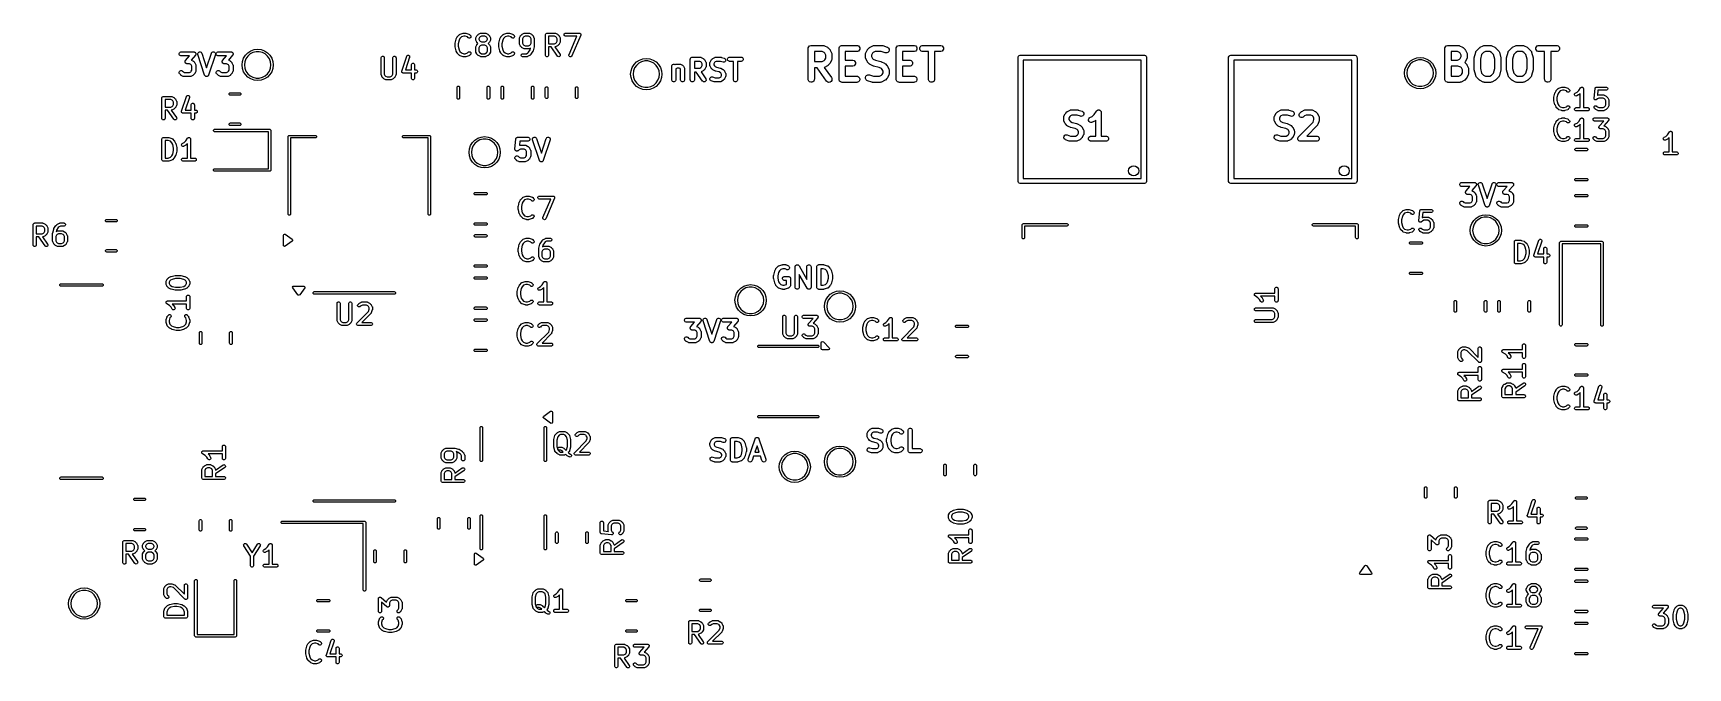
# Model space of a CAD drawing. Extents: x -0.8 to 79.7, y -28.9 to 1.9.
import ezdxf

# ---------------------------------------------------------------- set-up
doc = ezdxf.new("R2010")
doc.units = 0
doc.layers.add('BLACK', color=7, linetype='CONTINUOUS')

msp = doc.modelspace()

# ---------------------------------------------------------------- linework, layer by layer
at = {"layer": 'BLACK', "linetype": 'CONTINUOUS'}
for p, q in [((19.716525, 1.459799), (19.764144, 1.650275)), ((19.764144, 1.650275), (19.764529, 1.651354)), ((19.764529, 1.651354), (19.764568, 1.651894)), ((19.764568, 1.651894), (19.766895, 1.657975)), ((19.766895, 1.657975), (19.769091, 1.664121)), ((19.769091, 1.664121), (19.769413, 1.664556)), ((19.769413, 1.664556), (19.769823, 1.665626)), ((19.769823, 1.665626), (19.817442, 1.760864)), ((19.817442, 1.760864), (19.821406, 1.767163)), ((19.821406, 1.767163), (19.822164, 1.768991)), ((19.822164, 1.768991), (19.823852, 1.771047)), ((19.823852, 1.771047), (19.825274, 1.773307)), ((19.825274, 1.773307), (19.826772, 1.774606)), ((19.826772, 1.774606), (19.831491, 1.780356)), ((19.831491, 1.780356), (19.926729, 1.875594)), ((19.946163, 1.682896), (19.907669, 1.605909)), ((19.926729, 1.875594), (19.938094, 1.884922)), ((19.938094, 1.884922), (19.940584, 1.885953)), ((19.940584, 1.885953), (19.942619, 1.887718)), ((19.942619, 1.887718), (19.956045, 1.893712)), ((20.020276, 1.757009), (19.946163, 1.682896)), ((19.956045, 1.893712), (20.098901, 1.941331)), ((20.134789, 1.79518), (20.020276, 1.757009)), ((20.098901, 1.941331), (20.106156, 1.94298)), ((20.106156, 1.94298), (20.107987, 1.943739)), ((20.107987, 1.943739), (20.11064, 1.944)), ((20.11064, 1.944), (20.113238, 1.944591)), ((20.113238, 1.944591), (20.115212, 1.94445)), ((20.115212, 1.94445), (20.122619, 1.94518)), ((20.122619, 1.94518), (20.217857, 1.94518)), ((20.205687, 1.79518), (20.134789, 1.79518)), ((20.3202, 1.757008), (20.205687, 1.79518)), ((20.217857, 1.94518), (20.225262, 1.94445)), ((20.225262, 1.94445), (20.227237, 1.944591)), ((20.227237, 1.944591), (20.229834, 1.944)), ((20.229834, 1.944), (20.232489, 1.943739)), ((20.232489, 1.943739), (20.23432, 1.94298)), ((20.23432, 1.94298), (20.241574, 1.941331)), ((20.241574, 1.941331), (20.384431, 1.893712)), ((20.3553, 1.721909), (20.3202, 1.757008)), ((20.366665, 1.712582), (20.3553, 1.721909)), ((20.393701, 1.701383), (20.366665, 1.712582)), ((20.384431, 1.893712), (20.397856, 1.887718)), ((20.422964, 1.701383), (20.393701, 1.701383)), ((20.397856, 1.887718), (20.399891, 1.885952)), ((20.399891, 1.885952), (20.402382, 1.884921)), ((20.402382, 1.884921), (20.413747, 1.875594)), ((20.413747, 1.875594), (20.461366, 1.827975)), ((20.45, 1.712582), (20.422964, 1.701383)), ((20.470693, 1.733275), (20.45, 1.712582)), ((20.461366, 1.827975), (20.470693, 1.81661)), ((20.470693, 1.81661), (20.481892, 1.789574)), ((20.481892, 1.760311), (20.470693, 1.733275)), ((20.481892, 1.789574), (20.481892, 1.760311)), ((20.714286, 1.679704), (20.715727, 1.694336)), ((20.714286, 1.632085), (20.714286, 1.679704)), ((20.715727, 1.617453), (20.714286, 1.632085)), ((20.715727, 1.694336), (20.716758, 1.696825)), ((20.716758, 1.614963), (20.715727, 1.617453)), ((20.716758, 1.696825), (20.716949, 1.699513)), ((20.716949, 1.612276), (20.716758, 1.614963)), ((20.716949, 1.699513), (20.722204, 1.713245)), ((20.722204, 1.598544), (20.716949, 1.612276)), ((20.722204, 1.713245), (20.769823, 1.808483)), ((20.769823, 1.808483), (20.773787, 1.814782)), ((20.773787, 1.814782), (20.774545, 1.81661)), ((20.774545, 1.81661), (20.776233, 1.818666)), ((20.776233, 1.818666), (20.777655, 1.820926)), ((20.777655, 1.820926), (20.779153, 1.822225)), ((20.779153, 1.822225), (20.783872, 1.827975)), ((20.783872, 1.827975), (20.831491, 1.875594)), ((20.831491, 1.875594), (20.83724, 1.880312)), ((20.83724, 1.880312), (20.83854, 1.881811)), ((20.83854, 1.881811), (20.840799, 1.883232)), ((20.840799, 1.883232), (20.842856, 1.884921)), ((20.842856, 1.884921), (20.844683, 1.885678)), ((20.844683, 1.885678), (20.850983, 1.889643)), ((20.850983, 1.889643), (20.946221, 1.937262)), ((20.898544, 1.730515), (20.864286, 1.661999)), ((20.864286, 1.661999), (20.864286, 1.64979)), ((20.864286, 1.64979), (20.898544, 1.581274)), ((20.928951, 1.760922), (20.898544, 1.730515)), ((20.997467, 1.79518), (20.928951, 1.760922)), ((20.946221, 1.937262), (20.959952, 1.942517)), ((20.959952, 1.942517), (20.962641, 1.942708)), ((20.962641, 1.942708), (20.96513, 1.943739)), ((20.96513, 1.943739), (20.979762, 1.94518)), ((20.979762, 1.94518), (21.170238, 1.94518)), ((21.152533, 1.79518), (20.997467, 1.79518)), ((21.221049, 1.760922), (21.152533, 1.79518)), ((21.170238, 1.94518), (21.18487, 1.943739)), ((21.18487, 1.943739), (21.187359, 1.942707)), ((21.187359, 1.942707), (21.190047, 1.942517)), ((21.190047, 1.942517), (21.203779, 1.937262)), ((21.203779, 1.937262), (21.299017, 1.889643)), ((21.251456, 1.730515), (21.221049, 1.760922)), ((21.285714, 1.661999), (21.251456, 1.730515)), ((21.251456, 1.581274), (21.285714, 1.64979)), ((21.285714, 1.64979), (21.285714, 1.661999)), ((21.299017, 1.889643), (21.305316, 1.885678)), ((21.305316, 1.885678), (21.307144, 1.884921)), ((21.307144, 1.884921), (21.3092, 1.883232)), ((21.3092, 1.883232), (21.31146, 1.881811)), ((21.31146, 1.881811), (21.312759, 1.880312)), ((21.312759, 1.880312), (21.318509, 1.875594)), ((21.318509, 1.875594), (21.366128, 1.827975)), ((21.366128, 1.827975), (21.370846, 1.822225)), ((21.370846, 1.822225), (21.372345, 1.820926)), ((21.372345, 1.820926), (21.373766, 1.818666)), ((21.373766, 1.818666), (21.375455, 1.81661)), ((21.375455, 1.81661), (21.376212, 1.814782)), ((21.376212, 1.814782), (21.380177, 1.808483)), ((21.380177, 1.808483), (21.427796, 1.713245)), ((21.427796, 1.713245), (21.433051, 1.699514)), ((21.433051, 1.612275), (21.427796, 1.598544)), ((21.433051, 1.699514), (21.433242, 1.696824)), ((21.433242, 1.614964), (21.433051, 1.612275)), ((21.433242, 1.696824), (21.434273, 1.694336)), ((21.434273, 1.617453), (21.433242, 1.614964)), ((21.434273, 1.694336), (21.435714, 1.679704)), ((21.435714, 1.632085), (21.434273, 1.617453)), ((21.435714, 1.679704), (21.435714, 1.632085)), ((21.841525, 1.459799), (21.889144, 1.650275)), ((21.889144, 1.650275), (21.889529, 1.651354)), ((21.889529, 1.651354), (21.889568, 1.651894)), ((21.889568, 1.651894), (21.891895, 1.657975)), ((21.891895, 1.657975), (21.894091, 1.664121)), ((21.894091, 1.664121), (21.894413, 1.664556)), ((21.894413, 1.664556), (21.894823, 1.665626)), ((21.894823, 1.665626), (21.942442, 1.760864)), ((21.942442, 1.760864), (21.946406, 1.767163)), ((21.946406, 1.767163), (21.947164, 1.768991)), ((21.947164, 1.768991), (21.948852, 1.771047)), ((21.948852, 1.771047), (21.950274, 1.773307)), ((21.950274, 1.773307), (21.951772, 1.774606)), ((21.951772, 1.774606), (21.956491, 1.780356)), ((21.956491, 1.780356), (22.051729, 1.875594)), ((22.071163, 1.682896), (22.032669, 1.605909)), ((22.051729, 1.875594), (22.063094, 1.884922)), ((22.063094, 1.884922), (22.065584, 1.885953)), ((22.065584, 1.885953), (22.067619, 1.887718)), ((22.067619, 1.887718), (22.081045, 1.893712)), ((22.145276, 1.757009), (22.071163, 1.682896)), ((22.081045, 1.893712), (22.223901, 1.941331)), ((22.259789, 1.79518), (22.145276, 1.757009)), ((22.223901, 1.941331), (22.231156, 1.94298)), ((22.231156, 1.94298), (22.232987, 1.943739)), ((22.232987, 1.943739), (22.23564, 1.944)), ((22.23564, 1.944), (22.238238, 1.944591)), ((22.238238, 1.944591), (22.240212, 1.94445)), ((22.240212, 1.94445), (22.247619, 1.94518)), ((22.247619, 1.94518), (22.342857, 1.94518)), ((22.330687, 1.79518), (22.259789, 1.79518)), ((22.4452, 1.757008), (22.330687, 1.79518)), ((22.342857, 1.94518), (22.350262, 1.94445)), ((22.350262, 1.94445), (22.352237, 1.944591)), ((22.352237, 1.944591), (22.354834, 1.944)), ((22.354834, 1.944), (22.357489, 1.943739)), ((22.357489, 1.943739), (22.35932, 1.94298)), ((22.35932, 1.94298), (22.366574, 1.941331)), ((22.366574, 1.941331), (22.509431, 1.893712)), ((22.4803, 1.721909), (22.4452, 1.757008)), ((22.491665, 1.712582), (22.4803, 1.721909)), ((22.518701, 1.701383), (22.491665, 1.712582)), ((22.509431, 1.893712), (22.522856, 1.887718)), ((22.547964, 1.701383), (22.518701, 1.701383)), ((22.522856, 1.887718), (22.524891, 1.885952)), ((22.524891, 1.885952), (22.527382, 1.884921)), ((22.527382, 1.884921), (22.538747, 1.875594)), ((22.538747, 1.875594), (22.586366, 1.827975)), ((22.575, 1.712582), (22.547964, 1.701383)), ((22.595693, 1.733275), (22.575, 1.712582)), ((22.586366, 1.827975), (22.595693, 1.81661)), ((22.595693, 1.81661), (22.606892, 1.789574)), ((22.606892, 1.760311), (22.595693, 1.733275)), ((22.606892, 1.789574), (22.606892, 1.760311)), ((22.839286, 1.679704), (22.840727, 1.694336)), ((22.839286, 1.441609), (22.839286, 1.679704)), ((22.840727, 1.694336), (22.841758, 1.696825)), ((22.841758, 1.696825), (22.841949, 1.699513)), ((22.841949, 1.699513), (22.847204, 1.713245)), ((22.847204, 1.713245), (22.894823, 1.808483)), ((22.894823, 1.808483), (22.898787, 1.814782)), ((22.898787, 1.814782), (22.899545, 1.81661)), ((22.899545, 1.81661), (22.901233, 1.818666)), ((22.901233, 1.818666), (22.902655, 1.820926)), ((22.902655, 1.820926), (22.904153, 1.822225)), ((22.904153, 1.822225), (22.908872, 1.827975)), ((22.908872, 1.827975), (22.956491, 1.875594)), ((22.956491, 1.875594), (22.96224, 1.880312)), ((22.96224, 1.880312), (22.96354, 1.881811)), ((22.96354, 1.881811), (22.965799, 1.883232)), ((22.965799, 1.883232), (22.967856, 1.884921)), ((22.967856, 1.884921), (22.969683, 1.885678)), ((22.969683, 1.885678), (22.975983, 1.889643)), ((22.975983, 1.889643), (23.071221, 1.937262)), ((23.023544, 1.730515), (22.989286, 1.661999)), ((22.989286, 1.661999), (22.989286, 1.459314)), ((23.053951, 1.760922), (23.023544, 1.730515)), ((23.122467, 1.79518), (23.053951, 1.760922)), ((23.071221, 1.937262), (23.084952, 1.942517)), ((23.084952, 1.942517), (23.087641, 1.942708)), ((23.087641, 1.942708), (23.09013, 1.943739)), ((23.09013, 1.943739), (23.104762, 1.94518)), ((23.104762, 1.94518), (23.295238, 1.94518)), ((23.277533, 1.79518), (23.122467, 1.79518)), ((23.346049, 1.760922), (23.277533, 1.79518)), ((23.295238, 1.94518), (23.30987, 1.943739)), ((23.30987, 1.943739), (23.312359, 1.942707)), ((23.312359, 1.942707), (23.315047, 1.942517)), ((23.315047, 1.942517), (23.328779, 1.937262)), ((23.328779, 1.937262), (23.424017, 1.889643)), ((23.376456, 1.730515), (23.346049, 1.760922)), ((23.410714, 1.661999), (23.376456, 1.730515)), ((23.410714, 1.459314), (23.410714, 1.661999)), ((23.424017, 1.889643), (23.430316, 1.885678)), ((23.430316, 1.885678), (23.432144, 1.884921)), ((23.432144, 1.884921), (23.4342, 1.883232)), ((23.4342, 1.883232), (23.43646, 1.881811)), ((23.43646, 1.881811), (23.437759, 1.880312)), ((23.437759, 1.880312), (23.443509, 1.875594)), ((23.443509, 1.875594), (23.491128, 1.827975)), ((23.491128, 1.827975), (23.495846, 1.822225)), ((23.495846, 1.822225), (23.497345, 1.820926)), ((23.497345, 1.820926), (23.498766, 1.818666)), ((23.498766, 1.818666), (23.500455, 1.81661)), ((23.500455, 1.81661), (23.501212, 1.814782)), ((23.501212, 1.814782), (23.505177, 1.808483)), ((23.505177, 1.808483), (23.552796, 1.713245)), ((23.552796, 1.713245), (23.558051, 1.699514)), ((23.558051, 1.699514), (23.558242, 1.696824)), ((23.558242, 1.696824), (23.559273, 1.694336)), ((23.559273, 1.694336), (23.560714, 1.679704)), ((23.560714, 1.679704), (23.560714, 1.298752)), ((24.111905, 1.87018), (24.113346, 1.884812)), ((24.111905, 0.87018), (24.111905, 1.87018)), ((24.113346, 1.884812), (24.124545, 1.911848)), ((24.124545, 1.911848), (24.145237, 1.93254)), ((24.145237, 1.93254), (24.172273, 1.943739)), ((24.172273, 1.943739), (24.186905, 1.94518)), ((24.186905, 1.94518), (24.567857, 1.94518)), ((24.550152, 1.79518), (24.261905, 1.79518)), ((24.261905, 1.79518), (24.261905, 1.421371)), ((24.618668, 1.760922), (24.550152, 1.79518)), ((24.567857, 1.94518), (24.582489, 1.943739)), ((24.582489, 1.943739), (24.584978, 1.942707)), ((24.584978, 1.942707), (24.587666, 1.942517)), ((24.587666, 1.942517), (24.601398, 1.937262)), ((24.601398, 1.937262), (24.696636, 1.889643)), ((24.649075, 1.730515), (24.618668, 1.760922)), ((24.683333, 1.661999), (24.649075, 1.730515)), ((24.683333, 1.554552), (24.683333, 1.661999)), ((24.696636, 1.889643), (24.702935, 1.885678)), ((24.702935, 1.885678), (24.704763, 1.884921)), ((24.704763, 1.884921), (24.706819, 1.883232)), ((24.706819, 1.883232), (24.709079, 1.881811)), ((24.709079, 1.881811), (24.710378, 1.880312)), ((24.710378, 1.880312), (24.716128, 1.875594)), ((24.716128, 1.875594), (24.763747, 1.827975)), ((24.763747, 1.827975), (24.768465, 1.822225)), ((24.768465, 1.822225), (24.769964, 1.820926)), ((24.769964, 1.820926), (24.771385, 1.818666)), ((24.771385, 1.818666), (24.773074, 1.81661)), ((24.773074, 1.81661), (24.773831, 1.814782)), ((24.773831, 1.814782), (24.777796, 1.808483)), ((24.777796, 1.808483), (24.825415, 1.713245)), ((24.825415, 1.713245), (24.83067, 1.699514)), ((24.83067, 1.699514), (24.830861, 1.696824)), ((24.830861, 1.696824), (24.831892, 1.694336)), ((24.831892, 1.694336), (24.833333, 1.679704)), ((24.833333, 1.679704), (24.833333, 1.536847)), ((25.018108, 1.884812), (25.029307, 1.911848)), ((25.018108, 1.855548), (25.018108, 1.884812)), ((25.029307, 1.828512), (25.018108, 1.855548)), ((25.029307, 1.911848), (25.049999, 1.93254)), ((25.049999, 1.80782), (25.029307, 1.828512)), ((25.049999, 1.93254), (25.077035, 1.943739)), ((25.077035, 1.796621), (25.049999, 1.80782)), ((25.077035, 1.943739), (25.091667, 1.94518)), ((25.091667, 1.79518), (25.077035, 1.796621)), ((25.091667, 1.94518), (25.758333, 1.94518)), ((25.644592, 1.79518), (25.091667, 1.79518)), ((25.260826, 0.899724), (25.644592, 1.79518)), ((25.827269, 1.840636), (25.398698, 0.840636)), ((25.758333, 1.94518), (25.772965, 1.943739)), ((25.772965, 1.943739), (25.773395, 1.94356)), ((25.773395, 1.94356), (25.77386, 1.943555)), ((25.77386, 1.943555), (25.786866, 1.93798)), ((25.786866, 1.93798), (25.800001, 1.93254)), ((25.800001, 1.93254), (25.80033, 1.93221)), ((25.80033, 1.93221), (25.800758, 1.932027)), ((25.800758, 1.932027), (25.810653, 1.921887)), ((25.810653, 1.921887), (25.820693, 1.911848)), ((25.820693, 1.911848), (25.820871, 1.911417)), ((25.820871, 1.911417), (25.821197, 1.911084)), ((25.821197, 1.911084), (25.82647, 1.897901)), ((25.82647, 1.897901), (25.831892, 1.884812)), ((25.831708, 1.854652), (25.827269, 1.840636)), ((25.831713, 1.855117), (25.831708, 1.854652)), ((25.831892, 1.855548), (25.831713, 1.855117)), ((25.831892, 1.884812), (25.831892, 1.884346)), ((25.831892, 1.884346), (25.832065, 1.883914)), ((25.832065, 1.883914), (25.831892, 1.869733)), ((25.831892, 1.869733), (25.831892, 1.855548)), ((6.276356, 0.952289), (6.291288, 0.988337)), ((6.276356, 0.913271), (6.276356, 0.952289)), ((6.291288, 0.877223), (6.276356, 0.913271)), ((6.291288, 0.988337), (6.318878, 1.015927)), ((6.318878, 0.849633), (6.291288, 0.877223)), ((6.318878, 1.015927), (6.354926, 1.030859)), ((6.354926, 0.834701), (6.318878, 0.849633)), ((6.354926, 1.030859), (6.374435, 1.03278)), ((6.374435, 0.83278), (6.354926, 0.834701)), ((6.374435, 1.03278), (6.993482, 1.03278)), ((6.773105, 0.83278), (6.374435, 0.83278)), ((6.584891, 0.617678), (6.773105, 0.83278)), ((7.06874, 0.86693), (6.864117, 0.633075)), ((6.993482, 1.03278), (7.003799, 1.031764)), ((7.003799, 1.031764), (7.006424, 1.031939)), ((7.006424, 1.031939), (7.008231, 1.031327)), ((7.008231, 1.031327), (7.012991, 1.030859)), ((7.012991, 1.030859), (7.027994, 1.024644)), ((7.027994, 1.024644), (7.043386, 1.019439)), ((7.043386, 1.019439), (7.045925, 1.017216)), ((7.045925, 1.017216), (7.049039, 1.015927)), ((7.049039, 1.015927), (7.060516, 1.004449)), ((7.060516, 1.004449), (7.07275, 0.993745)), ((7.074769, 0.875363), (7.06874, 0.86693)), ((7.07275, 0.993745), (7.074245, 0.99072)), ((7.074245, 0.99072), (7.076629, 0.988337)), ((7.076629, 0.877223), (7.074769, 0.875363)), ((7.076629, 0.988337), (7.082843, 0.973335)), ((7.077359, 0.878986), (7.076629, 0.877223)), ((7.080141, 0.882877), (7.077359, 0.878986)), ((7.085345, 0.898265), (7.080141, 0.882877)), ((7.082843, 0.973335), (7.090046, 0.95877)), ((7.091561, 0.913271), (7.085345, 0.898265)), ((7.090046, 0.95877), (7.09027, 0.955404)), ((7.09027, 0.955404), (7.091561, 0.952289)), ((7.091561, 0.952289), (7.091561, 0.93604)), ((7.091561, 0.93604), (7.092641, 0.919838)), ((7.092641, 0.919838), (7.091561, 0.916644)), ((7.091561, 0.916644), (7.091561, 0.913271)), ((7.179982, 0.920273), (7.182748, 0.959193)), ((7.184329, 0.901157), (7.179982, 0.920273)), ((7.182748, 0.959193), (7.200198, 0.994092)), ((7.517662, -0.098841), (7.184329, 0.901157)), ((7.200198, 0.994092), (7.229674, 1.019657)), ((7.229674, 1.019657), (7.26669, 1.031995)), ((7.26669, 1.031995), (7.30561, 1.029229)), ((7.30561, 1.029229), (7.340509, 1.011779)), ((7.340509, 1.011779), (7.366074, 0.982303)), ((7.366074, 0.982303), (7.374065, 0.964403)), ((7.374065, 0.964403), (7.61253, 0.249007)), ((7.61253, 0.249007), (7.850995, 0.964402)), ((8.040731, 0.901157), (7.707398, -0.098842)), ((7.850995, 0.964402), (7.858986, 0.982303)), ((7.858986, 0.982303), (7.884551, 1.011779)), ((7.884551, 1.011779), (7.91945, 1.029228)), ((7.91945, 1.029228), (7.95837, 1.031995)), ((7.95837, 1.031995), (7.995386, 1.019656)), ((7.995386, 1.019656), (8.024862, 0.994091)), ((8.024862, 0.994091), (8.042312, 0.959192)), ((8.045078, 0.920272), (8.040731, 0.901157)), ((8.042312, 0.959192), (8.045078, 0.920272)), ((8.08588, 0.952289), (8.100812, 0.988337)), ((8.08588, 0.913271), (8.08588, 0.952289)), ((8.100812, 0.877223), (8.08588, 0.913271)), ((8.100812, 0.988337), (8.128402, 1.015927)), ((8.128402, 0.849633), (8.100812, 0.877223)), ((8.128402, 1.015927), (8.16445, 1.030859)), ((8.16445, 0.834701), (8.128402, 0.849633)), ((8.16445, 1.030859), (8.183959, 1.03278)), ((8.183959, 0.83278), (8.16445, 0.834701)), ((8.183959, 1.03278), (8.803006, 1.03278)), ((8.582629, 0.83278), (8.183959, 0.83278)), ((8.394415, 0.617678), (8.582629, 0.83278)), ((8.878264, 0.86693), (8.673641, 0.633075)), ((8.803006, 1.03278), (8.813323, 1.031764)), ((8.813323, 1.031764), (8.815948, 1.031939)), ((8.815948, 1.031939), (8.817755, 1.031327)), ((8.817755, 1.031327), (8.822515, 1.030859)), ((8.822515, 1.030859), (8.837518, 1.024644)), ((8.837518, 1.024644), (8.85291, 1.019439)), ((8.85291, 1.019439), (8.855449, 1.017216)), ((8.855449, 1.017216), (8.858563, 1.015927)), ((8.858563, 1.015927), (8.87004, 1.004449)), ((8.87004, 1.004449), (8.882274, 0.993745)), ((8.884293, 0.875363), (8.878264, 0.86693)), ((8.882274, 0.993745), (8.883769, 0.99072)), ((8.883769, 0.99072), (8.886153, 0.988337)), ((8.886153, 0.877223), (8.884293, 0.875363)), ((8.886153, 0.988337), (8.892367, 0.973335)), ((8.886883, 0.878986), (8.886153, 0.877223)), ((8.889665, 0.882877), (8.886883, 0.878986)), ((8.894869, 0.898265), (8.889665, 0.882877)), ((8.892367, 0.973335), (8.89957, 0.95877)), ((8.901085, 0.913271), (8.894869, 0.898265)), ((8.89957, 0.95877), (8.899794, 0.955404)), ((8.899794, 0.955404), (8.901085, 0.952289)), ((8.901085, 0.952289), (8.901085, 0.93604)), ((8.901085, 0.93604), (8.902165, 0.919838)), ((8.902165, 0.919838), (8.901085, 0.916644)), ((8.901085, 0.916644), (8.901085, 0.913271)), ((9.415264, 0.729752), (9.505808, 0.873852)), ((9.505808, 0.873852), (9.626148, 0.994192)), ((9.617434, 0.827516), (9.529146, 0.699607)), ((9.733768, 0.930579), (9.617434, 0.827516)), ((9.626148, 0.994192), (9.770248, 1.084736)), ((9.871386, 1.002806), (9.733768, 0.930579)), ((9.770248, 1.084736), (9.930884, 1.140945)), ((10.02229, 1.04), (9.871386, 1.002806)), ((9.930884, 1.140945), (10.1, 1.16)), ((10.17771, 1.04), (10.02229, 1.04)), ((10.1, 1.16), (10.269116, 1.140945)), ((10.328614, 1.002806), (10.17771, 1.04)), ((10.269116, 1.140945), (10.429752, 1.084736)), ((10.466232, 0.930579), (10.328614, 1.002806)), ((10.429752, 1.084736), (10.573852, 0.994192)), ((10.582566, 0.827516), (10.466232, 0.930579)), ((10.573852, 0.994192), (10.694192, 0.873852)), ((10.670854, 0.699607), (10.582566, 0.827516)), ((10.694192, 0.873852), (10.784736, 0.729752)), ((16.125735, 0.786848), (16.146427, 0.80754)), ((16.146427, 0.80754), (16.173463, 0.818739)), ((16.173463, 0.818739), (16.202727, 0.818739)), ((16.202727, 0.818739), (16.229763, 0.80754)), ((16.229763, 0.80754), (16.250455, 0.786848)), ((16.697163, 0.786848), (16.717855, 0.80754)), ((16.717855, 0.80754), (16.744891, 0.818739)), ((16.744891, 0.818739), (16.774155, 0.818739)), ((16.774155, 0.818739), (16.801191, 0.80754)), ((16.801191, 0.80754), (16.821883, 0.786848)), ((17.116944, 0.102231), (17.355039, 0.816517)), ((17.355039, 0.816517), (17.361033, 0.829942)), ((17.361033, 0.829942), (17.380207, 0.852049)), ((17.380207, 0.852049), (17.40638, 0.865136)), ((17.40638, 0.865136), (17.43557, 0.867211)), ((17.43557, 0.867211), (17.463332, 0.857957)), ((17.463332, 0.857957), (17.48544, 0.838783)), ((17.48544, 0.838783), (17.498526, 0.812609)), ((17.498526, 0.812609), (17.500601, 0.783419)), ((19.714286, 1.441609), (19.714537, 1.444162)), ((19.714286, 1.298752), (19.714286, 1.441609)), ((19.714537, 1.296198), (19.714286, 1.298752)), ((19.714375, 1.445255), (19.715184, 1.450728)), ((19.714537, 1.444162), (19.714375, 1.445255)), ((19.714375, 1.295106), (19.714537, 1.296198)), ((19.715184, 1.289632), (19.714375, 1.295106)), ((19.715184, 1.450728), (19.715727, 1.456241)), ((19.715727, 1.28412), (19.715184, 1.289632)), ((19.715727, 1.456241), (19.716149, 1.457262)), ((19.716149, 1.283098), (19.715727, 1.28412)), ((19.716149, 1.457262), (19.716525, 1.459799)), ((19.716525, 1.280562), (19.716149, 1.283098)), ((19.764144, 1.090086), (19.716525, 1.280562)), ((19.764529, 1.089006), (19.764144, 1.090086)), ((19.764568, 1.088467), (19.764529, 1.089006)), ((19.766895, 1.082385), (19.764568, 1.088467)), ((19.769091, 1.07624), (19.766895, 1.082385)), ((19.769413, 1.075804), (19.769091, 1.07624)), ((19.769823, 1.074735), (19.769413, 1.075804)), ((19.817442, 0.979497), (19.769823, 1.074735)), ((19.821406, 0.973197), (19.817442, 0.979497)), ((19.822164, 0.97137), (19.821406, 0.973197)), ((19.823852, 0.969313), (19.822164, 0.97137)), ((19.825274, 0.967054), (19.823852, 0.969313)), ((19.826772, 0.965754), (19.825274, 0.967054)), ((19.831491, 0.960005), (19.826772, 0.965754)), ((19.926729, 0.864767), (19.831491, 0.960005)), ((19.907669, 1.605909), (19.864286, 1.432375)), ((19.864286, 1.432375), (19.864286, 1.307986)), ((19.864286, 1.307986), (19.907669, 1.134452)), ((19.907669, 1.134452), (19.946163, 1.057465)), ((19.938094, 0.855439), (19.926729, 0.864767)), ((19.940584, 0.854407), (19.938094, 0.855439)), ((19.942619, 0.852643), (19.940584, 0.854407)), ((19.956044, 0.846649), (19.942619, 0.852643)), ((19.946163, 1.057465), (20.020275, 0.983352)), ((20.098902, 0.799029), (19.956044, 0.846649)), ((20.020275, 0.983352), (20.13479, 0.94518)), ((20.13479, 0.94518), (20.205686, 0.94518)), ((20.205686, 0.94518), (20.320199, 0.983351)), ((20.384432, 0.846649), (20.241575, 0.799029)), ((20.320199, 0.983351), (20.3553, 1.018452)), ((20.3553, 1.018452), (20.366665, 1.027779)), ((20.366665, 1.027779), (20.393701, 1.038978)), ((20.397857, 0.852643), (20.384432, 0.846649)), ((20.393701, 1.038978), (20.422964, 1.038978)), ((20.399893, 0.854409), (20.397857, 0.852643)), ((20.402382, 0.85544), (20.399893, 0.854409)), ((20.413747, 0.864767), (20.402382, 0.85544)), ((20.461366, 0.912386), (20.413747, 0.864767)), ((20.422964, 1.038978), (20.45, 1.027779)), ((20.45, 1.027779), (20.470693, 1.007086)), ((20.470693, 0.923751), (20.461366, 0.912386)), ((20.470693, 1.007086), (20.481892, 0.98005)), ((20.481892, 0.950787), (20.470693, 0.923751)), ((20.481892, 0.98005), (20.481892, 0.950787)), ((20.714286, 1.251133), (20.715727, 1.265765)), ((20.714286, 1.060657), (20.714286, 1.251133)), ((20.715727, 1.046025), (20.714286, 1.060657)), ((20.715727, 1.265765), (20.716758, 1.268254)), ((20.716758, 1.043535), (20.715727, 1.046025)), ((20.716758, 1.268254), (20.716949, 1.270942)), ((20.716949, 1.040848), (20.716758, 1.043535)), ((20.716949, 1.270942), (20.722204, 1.284674)), ((20.722204, 1.027116), (20.716949, 1.040848)), ((20.769823, 1.503306), (20.722204, 1.598544)), ((20.722204, 1.284674), (20.769823, 1.379912)), ((20.769823, 0.931878), (20.722204, 1.027116)), ((20.773787, 1.497006), (20.769823, 1.503306)), ((20.769823, 1.379912), (20.773787, 1.386211)), ((20.773787, 0.925578), (20.769823, 0.931878)), ((20.774545, 1.495179), (20.773787, 1.497006)), ((20.773787, 1.386211), (20.774545, 1.388039)), ((20.774545, 0.923751), (20.773787, 0.925578)), ((20.776233, 1.493122), (20.774545, 1.495179)), ((20.774545, 1.388039), (20.776233, 1.390095)), ((20.776233, 0.921694), (20.774545, 0.923751)), ((20.777655, 1.490863), (20.776233, 1.493122)), ((20.776233, 1.390095), (20.777655, 1.392355)), ((20.777655, 0.919435), (20.776233, 0.921694)), ((20.779153, 1.489563), (20.777655, 1.490863)), ((20.777655, 1.392355), (20.779153, 1.393654)), ((20.779153, 0.918135), (20.777655, 0.919435)), ((20.783872, 1.483814), (20.779153, 1.489563)), ((20.779153, 1.393654), (20.783872, 1.399404)), ((20.783872, 0.912386), (20.779153, 0.918135)), ((20.826077, 1.441609), (20.783872, 1.483814)), ((20.783872, 1.399404), (20.826077, 1.441609)), ((20.831491, 0.864767), (20.783872, 0.912386)), ((20.837243, 0.860046), (20.831491, 0.864767)), ((20.83854, 0.858551), (20.837243, 0.860046)), ((20.840795, 0.857131), (20.83854, 0.858551)), ((20.842856, 0.85544), (20.840795, 0.857131)), ((20.844684, 0.854682), (20.842856, 0.85544)), ((20.850982, 0.850718), (20.844684, 0.854682)), ((20.946221, 0.803098), (20.850982, 0.850718)), ((20.898544, 1.301944), (20.864286, 1.233428)), ((20.864286, 1.233428), (20.864286, 1.078362)), ((20.864286, 1.078362), (20.898544, 1.009846)), ((20.898544, 1.581274), (20.928951, 1.550867)), ((20.928951, 1.332351), (20.898544, 1.301944)), ((20.898544, 1.009846), (20.92895, 0.979439)), ((20.92895, 0.979439), (20.997468, 0.94518)), ((20.928951, 1.550867), (20.997467, 1.516609)), ((20.997467, 1.366609), (20.928951, 1.332351)), ((20.997467, 1.516609), (21.152533, 1.516609)), ((21.152533, 1.366609), (20.997467, 1.366609)), ((20.997468, 0.94518), (21.152532, 0.94518)), ((21.152532, 0.94518), (21.221048, 0.979438)), ((21.152533, 1.516609), (21.221049, 1.550867)), ((21.221049, 1.332351), (21.152533, 1.366609)), ((21.299018, 0.850718), (21.20378, 0.803098)), ((21.221048, 0.979438), (21.251456, 1.009846)), ((21.221049, 1.550867), (21.251456, 1.581274)), ((21.251456, 1.301944), (21.221049, 1.332351)), ((21.285714, 1.233428), (21.251456, 1.301944)), ((21.251456, 1.009846), (21.285714, 1.078362)), ((21.285714, 1.078362), (21.285714, 1.233428)), ((21.305316, 0.854683), (21.299018, 0.850718)), ((21.307144, 0.85544), (21.305316, 0.854683)), ((21.309201, 0.857128), (21.307144, 0.85544)), ((21.311461, 0.858551), (21.309201, 0.857128)), ((21.31276, 0.860049), (21.311461, 0.858551)), ((21.318509, 0.864767), (21.31276, 0.860049)), ((21.366128, 0.912386), (21.318509, 0.864767)), ((21.366128, 1.483814), (21.323923, 1.441609)), ((21.323923, 1.441609), (21.366128, 1.399404)), ((21.370846, 1.489563), (21.366128, 1.483814)), ((21.366128, 1.399404), (21.370846, 1.393654)), ((21.370846, 0.918135), (21.366128, 0.912386)), ((21.372345, 1.490863), (21.370846, 1.489563)), ((21.370846, 1.393654), (21.372345, 1.392355)), ((21.372345, 0.919435), (21.370846, 0.918135)), ((21.373766, 1.493122), (21.372345, 1.490863)), ((21.372345, 1.392355), (21.373766, 1.390095)), ((21.373766, 0.921694), (21.372345, 0.919435)), ((21.375455, 1.495179), (21.373766, 1.493122)), ((21.373766, 1.390095), (21.375455, 1.388039)), ((21.375455, 0.923751), (21.373766, 0.921694)), ((21.376212, 1.497006), (21.375455, 1.495179)), ((21.375455, 1.388039), (21.376212, 1.386211)), ((21.376212, 0.925578), (21.375455, 0.923751)), ((21.380177, 1.503306), (21.376212, 1.497006)), ((21.376212, 1.386211), (21.380177, 1.379912)), ((21.380177, 0.931878), (21.376212, 0.925578)), ((21.427796, 1.598544), (21.380177, 1.503306)), ((21.380177, 1.379912), (21.427796, 1.284674)), ((21.427796, 1.027116), (21.380177, 0.931878)), ((21.427796, 1.284674), (21.433051, 1.270943)), ((21.433051, 1.040847), (21.427796, 1.027116)), ((21.433051, 1.270943), (21.433242, 1.268253)), ((21.433242, 1.043536), (21.433051, 1.040847)), ((21.433242, 1.268253), (21.434273, 1.265765)), ((21.434273, 1.046025), (21.433242, 1.043536)), ((21.434273, 1.265765), (21.435714, 1.251133)), ((21.435714, 1.060657), (21.434273, 1.046025)), ((21.435714, 1.251133), (21.435714, 1.060657)), ((21.839286, 1.441609), (21.839537, 1.444162)), ((21.839286, 1.298752), (21.839286, 1.441609)), ((21.839537, 1.296198), (21.839286, 1.298752)), ((21.839375, 1.445255), (21.840184, 1.450728)), ((21.839537, 1.444162), (21.839375, 1.445255)), ((21.839375, 1.295106), (21.839537, 1.296198)), ((21.840184, 1.289632), (21.839375, 1.295106)), ((21.840184, 1.450728), (21.840727, 1.456241)), ((21.840727, 1.28412), (21.840184, 1.289632)), ((21.840727, 1.456241), (21.841149, 1.457262)), ((21.841149, 1.283098), (21.840727, 1.28412)), ((21.841149, 1.457262), (21.841525, 1.459799)), ((21.841525, 1.280562), (21.841149, 1.283098)), ((21.889144, 1.090086), (21.841525, 1.280562)), ((21.889529, 1.089006), (21.889144, 1.090086)), ((21.889568, 1.088467), (21.889529, 1.089006)), ((21.891895, 1.082385), (21.889568, 1.088467)), ((21.894091, 1.07624), (21.891895, 1.082385)), ((21.894413, 1.075804), (21.894091, 1.07624)), ((21.894823, 1.074735), (21.894413, 1.075804)), ((21.942442, 0.979497), (21.894823, 1.074735)), ((21.946406, 0.973197), (21.942442, 0.979497)), ((21.947164, 0.97137), (21.946406, 0.973197)), ((21.948852, 0.969313), (21.947164, 0.97137)), ((21.950274, 0.967054), (21.948852, 0.969313)), ((21.951772, 0.965754), (21.950274, 0.967054)), ((21.956491, 0.960005), (21.951772, 0.965754)), ((22.051729, 0.864767), (21.956491, 0.960005)), ((22.032669, 1.605909), (21.989286, 1.432375)), ((21.989286, 1.432375), (21.989286, 1.307986)), ((21.989286, 1.307986), (22.032669, 1.134452)), ((22.032669, 1.134452), (22.071163, 1.057465)), ((22.063094, 0.855439), (22.051729, 0.864767)), ((22.065584, 0.854407), (22.063094, 0.855439)), ((22.067619, 0.852643), (22.065584, 0.854407)), ((22.081044, 0.846649), (22.067619, 0.852643)), ((22.071163, 1.057465), (22.145275, 0.983352)), ((22.223902, 0.799029), (22.081044, 0.846649)), ((22.145275, 0.983352), (22.25979, 0.94518)), ((22.25979, 0.94518), (22.330686, 0.94518)), ((22.330686, 0.94518), (22.445199, 0.983351)), ((22.509432, 0.846649), (22.366575, 0.799029)), ((22.445199, 0.983351), (22.4803, 1.018452)), ((22.4803, 1.018452), (22.491665, 1.027779)), ((22.491665, 1.027779), (22.518701, 1.038978)), ((22.522857, 0.852643), (22.509432, 0.846649)), ((22.518701, 1.038978), (22.547964, 1.038978)), ((22.524893, 0.854409), (22.522857, 0.852643)), ((22.527382, 0.85544), (22.524893, 0.854409)), ((22.538747, 0.864767), (22.527382, 0.85544)), ((22.586366, 0.912386), (22.538747, 0.864767)), ((22.547964, 1.038978), (22.575, 1.027779)), ((22.575, 1.027779), (22.595693, 1.007086)), ((22.595693, 0.923751), (22.586366, 0.912386)), ((22.595693, 1.007086), (22.606892, 0.98005)), ((22.606892, 0.950787), (22.595693, 0.923751)), ((22.606892, 0.98005), (22.606892, 0.950787)), ((22.840727, 1.426977), (22.839286, 1.441609)), ((22.841758, 1.424487), (22.840727, 1.426977)), ((22.841949, 1.4218), (22.841758, 1.424487)), ((22.847204, 1.408068), (22.841949, 1.4218)), ((22.894823, 1.31283), (22.847204, 1.408068)), ((22.898787, 1.30653), (22.894823, 1.31283)), ((22.899545, 1.304703), (22.898787, 1.30653)), ((22.901233, 1.302646), (22.899545, 1.304703)), ((22.902655, 1.300387), (22.901233, 1.302646)), ((22.904153, 1.299087), (22.902655, 1.300387)), ((22.908872, 1.293338), (22.904153, 1.299087)), ((22.956491, 1.245719), (22.908872, 1.293338)), ((22.935965, 0.884812), (22.947164, 0.911848)), ((22.935965, 0.855548), (22.935965, 0.884812)), ((22.947164, 0.828512), (22.935965, 0.855548)), ((22.947164, 0.911848), (22.967856, 0.93254)), ((22.967856, 0.80782), (22.947164, 0.828512)), ((22.96224, 1.241), (22.956491, 1.245719)), ((22.96354, 1.239502), (22.96224, 1.241)), ((22.965799, 1.23808), (22.96354, 1.239502)), ((22.967856, 1.236392), (22.965799, 1.23808)), ((22.969683, 1.235634), (22.967856, 1.236392)), ((22.967856, 0.93254), (22.994892, 0.943739)), ((22.994892, 0.796621), (22.967856, 0.80782)), ((22.975983, 1.23167), (22.969683, 1.235634)), ((23.071221, 1.184051), (22.975983, 1.23167)), ((22.989286, 1.459314), (23.023544, 1.390798)), ((22.994892, 0.943739), (23.009524, 0.94518)), ((23.009524, 0.94518), (23.182294, 0.94518)), ((23.023544, 1.390798), (23.053951, 1.360391)), ((23.053951, 1.360391), (23.122467, 1.326133)), ((23.084952, 1.178796), (23.071221, 1.184051)), ((23.087641, 1.178604), (23.084952, 1.178796)), ((23.09013, 1.177574), (23.087641, 1.178604)), ((23.104762, 1.176133), (23.09013, 1.177574)), ((23.295238, 1.176133), (23.104762, 1.176133)), ((23.122467, 1.326133), (23.277533, 1.326133)), ((23.182294, 0.94518), (23.25081, 0.979438)), ((23.32878, 0.850718), (23.233542, 0.803098)), ((23.25081, 0.979438), (23.284571, 1.013199)), ((23.277533, 1.326133), (23.346049, 1.360391)), ((23.284571, 1.013199), (23.368485, 1.13907)), ((23.30987, 1.177574), (23.295238, 1.176133)), ((23.312359, 1.178605), (23.30987, 1.177574)), ((23.315047, 1.178796), (23.312359, 1.178605)), ((23.328779, 1.184051), (23.315047, 1.178796)), ((23.387009, 1.213166), (23.328779, 1.184051)), ((23.335078, 0.854683), (23.32878, 0.850718)), ((23.336906, 0.85544), (23.335078, 0.854683)), ((23.338963, 0.857128), (23.336906, 0.85544)), ((23.341223, 0.858551), (23.338963, 0.857128)), ((23.342522, 0.860049), (23.341223, 0.858551)), ((23.348271, 0.864767), (23.342522, 0.860049)), ((23.346049, 1.360391), (23.376456, 1.390798)), ((23.39589, 0.912386), (23.348271, 0.864767)), ((23.368485, 1.13907), (23.387009, 1.213166)), ((23.376456, 1.390798), (23.410714, 1.459314)), ((23.395923, 0.912426), (23.39589, 0.912386)), ((23.395945, 0.912441), (23.395923, 0.912426)), ((23.400728, 0.918282), (23.395945, 0.912441)), ((23.405217, 0.923751), (23.400728, 0.918282)), ((23.405226, 0.923773), (23.405217, 0.923751)), ((23.405261, 0.923816), (23.405226, 0.923773)), ((23.500499, 1.066674), (23.405261, 0.923816)), ((23.504803, 1.074748), (23.500499, 1.066674)), ((23.505909, 1.07624), (23.504803, 1.074748)), ((23.506538, 1.078002), (23.505909, 1.07624)), ((23.507416, 1.079648), (23.506538, 1.078002)), ((23.507774, 1.081462), (23.507416, 1.079648)), ((23.510856, 1.090086), (23.507774, 1.081462)), ((23.558475, 1.280562), (23.510856, 1.090086)), ((23.55885, 1.283098), (23.558475, 1.280562)), ((23.559273, 1.28412), (23.55885, 1.283098)), ((23.559815, 1.289632), (23.559273, 1.28412)), ((23.560625, 1.295106), (23.559815, 1.289632)), ((23.560714, 1.298752), (23.560462, 1.296198)), ((23.560462, 1.296198), (23.560625, 1.295106)), ((24.113346, 0.855548), (24.111905, 0.87018)), ((24.124545, 0.828512), (24.113346, 0.855548)), ((24.145237, 0.80782), (24.124545, 0.828512)), ((24.172273, 0.796621), (24.145237, 0.80782)), ((24.228573, 0.80782), (24.201537, 0.796621)), ((24.249265, 0.828512), (24.228573, 0.80782)), ((24.260464, 0.855548), (24.249265, 0.828512)), ((24.261905, 0.87018), (24.260464, 0.855548)), ((24.261905, 1.421371), (24.550152, 1.421371)), ((24.385951, 1.271371), (24.261905, 1.271371)), ((24.261905, 1.271371), (24.261905, 0.87018)), ((24.696891, 0.82717), (24.385951, 1.271371)), ((24.550152, 1.421371), (24.618668, 1.455629)), ((24.582489, 1.272812), (24.568972, 1.27148)), ((24.568972, 1.27148), (24.819776, 0.913189)), ((24.584978, 1.273843), (24.582489, 1.272812)), ((24.587666, 1.274034), (24.584978, 1.273843)), ((24.601398, 1.279289), (24.587666, 1.274034)), ((24.696636, 1.326908), (24.601398, 1.279289)), ((24.618668, 1.455629), (24.649075, 1.486036)), ((24.649075, 1.486036), (24.683333, 1.554552)), ((24.702935, 1.330872), (24.696636, 1.326908)), ((24.706462, 0.81601), (24.696891, 0.82717)), ((24.704763, 1.33163), (24.702935, 1.330872)), ((24.706819, 1.333318), (24.704763, 1.33163)), ((24.731141, 0.800283), (24.706462, 0.81601)), ((24.709079, 1.33474), (24.706819, 1.333318)), ((24.710378, 1.336238), (24.709079, 1.33474)), ((24.716128, 1.340957), (24.710378, 1.336238)), ((24.763747, 1.388576), (24.716128, 1.340957)), ((24.768465, 1.394325), (24.763747, 1.388576)), ((24.769964, 1.395625), (24.768465, 1.394325)), ((24.771385, 1.397884), (24.769964, 1.395625)), ((24.773074, 1.399941), (24.771385, 1.397884)), ((24.773831, 1.401768), (24.773074, 1.399941)), ((24.777796, 1.408068), (24.773831, 1.401768)), ((24.825415, 1.503306), (24.777796, 1.408068)), ((24.812503, 0.818309), (24.788529, 0.801527)), ((24.82823, 0.842987), (24.812503, 0.818309)), ((24.819776, 0.913189), (24.826986, 0.900376)), ((24.83067, 1.517037), (24.825415, 1.503306)), ((24.826986, 0.900376), (24.833315, 0.871805)), ((24.833315, 0.871805), (24.82823, 0.842987)), ((24.830861, 1.519726), (24.83067, 1.517037)), ((24.831892, 1.522215), (24.830861, 1.519726)), ((24.833333, 1.536847), (24.831892, 1.522215)), ((25.25603, 0.856446), (25.256387, 0.885707)), ((25.266898, 0.829276), (25.25603, 0.856446)), ((25.256387, 0.885707), (25.260826, 0.899724)), ((25.287337, 0.808332), (25.266898, 0.829276)), ((25.314235, 0.796805), (25.287337, 0.808332)), ((25.370666, 0.807316), (25.343496, 0.796448)), ((25.39161, 0.827755), (25.370666, 0.807316)), ((25.398698, 0.840636), (25.39161, 0.827755)), ((36.90451, 1.199171), (36.907392, 1.228435)), ((36.90451, -0.300828), (36.90451, 1.199171)), ((36.907392, 1.228435), (36.92979, 1.282507)), ((36.92979, 1.282507), (36.971174, 1.323891)), ((36.971174, 1.323891), (37.025246, 1.346289)), ((37.025246, 1.346289), (37.05451, 1.349171)), ((37.05451, 1.349171), (37.625939, 1.349171)), ((37.590529, 1.049171), (37.20451, 1.049171)), ((37.20451, 1.049171), (37.20451, 0.563457)), ((37.679943, 1.004463), (37.590529, 1.049171)), ((37.625939, 1.349171), (37.655203, 1.346289)), ((37.655203, 1.346289), (37.660183, 1.344225)), ((37.660183, 1.344225), (37.665558, 1.343844)), ((37.665558, 1.343844), (37.693021, 1.333335)), ((37.716947, 0.967459), (37.679943, 1.004463)), ((37.693021, 1.333335), (37.835878, 1.261906)), ((37.761653, 0.878047), (37.716947, 0.967459)), ((37.761653, 0.73458), (37.761653, 0.878047)), ((37.835878, 1.261906), (37.848473, 1.253977)), ((37.848473, 1.253977), (37.85213, 1.252463)), ((37.85213, 1.252463), (37.856247, 1.249083)), ((37.856247, 1.249083), (37.860764, 1.246241)), ((37.860764, 1.246241), (37.863361, 1.243246)), ((37.863361, 1.243246), (37.874861, 1.233809)), ((37.874861, 1.233809), (37.94629, 1.162381)), ((37.94629, 1.162381), (37.955732, 1.150875)), ((37.955732, 1.150875), (37.958724, 1.148281)), ((37.958724, 1.148281), (37.961563, 1.14377)), ((37.961563, 1.14377), (37.964945, 1.13965)), ((37.964945, 1.13965), (37.96646, 1.13599)), ((37.96646, 1.13599), (37.974389, 1.123396)), ((37.974389, 1.123396), (38.045817, 0.980538)), ((38.045817, 0.980538), (38.056327, 0.953075)), ((38.056327, 0.953075), (38.056708, 0.947699)), ((38.056708, 0.947699), (38.058771, 0.942721)), ((38.058771, 0.942721), (38.061653, 0.913457)), ((38.061653, 0.913457), (38.061653, 0.699171)), ((38.40451, 1.199171), (38.407392, 1.228435)), ((38.40451, -0.300828), (38.40451, 1.199171)), ((38.407392, 1.228435), (38.42979, 1.282507)), ((38.42979, 1.282507), (38.471174, 1.323891)), ((38.471174, 1.323891), (38.525246, 1.346289)), ((38.525246, 1.346289), (38.55451, 1.349171)), ((38.55451, 1.349171), (39.268796, 1.349171)), ((39.268796, 1.049171), (38.70451, 1.049171)), ((38.70451, 1.049171), (38.70451, 0.634885)), ((39.268796, 1.349171), (39.29806, 1.346289)), ((39.29806, 1.052053), (39.268796, 1.049171)), ((39.29806, 1.346289), (39.352132, 1.323891)), ((39.352132, 1.074451), (39.29806, 1.052053)), ((39.352132, 1.323891), (39.393516, 1.282507)), ((39.393516, 1.115835), (39.352132, 1.074451)), ((39.393516, 1.282507), (39.415914, 1.228435)), ((39.415914, 1.169907), (39.393516, 1.115835)), ((39.415914, 1.228435), (39.415914, 1.169907)), ((39.690225, 0.913457), (39.693107, 0.942721)), ((39.690225, 0.7706), (39.690225, 0.913457)), ((39.693107, 0.942721), (39.695169, 0.947699)), ((39.695169, 0.947699), (39.695551, 0.953075)), ((39.695551, 0.953075), (39.706061, 0.980539)), ((39.706061, 0.980539), (39.777489, 1.123396)), ((39.777489, 1.123396), (39.785417, 1.135991)), ((39.785417, 1.135991), (39.786933, 1.13965)), ((39.786933, 1.13965), (39.790312, 1.143767)), ((39.790312, 1.143767), (39.793154, 1.148282)), ((39.793154, 1.148282), (39.796148, 1.150878)), ((39.796148, 1.150878), (39.805588, 1.162381)), ((39.805588, 1.162381), (39.877017, 1.233809)), ((39.877017, 1.233809), (39.888517, 1.243247)), ((39.888517, 1.243247), (39.891114, 1.246241)), ((39.891114, 1.246241), (39.895626, 1.249081)), ((39.895626, 1.249081), (39.899747, 1.252463)), ((39.899747, 1.252463), (39.903406, 1.253978)), ((39.903406, 1.253978), (39.916, 1.261906)), ((39.916, 1.261906), (40.058856, 1.333335)), ((40.03493, 0.967458), (39.990225, 0.878047)), ((39.990225, 0.878047), (39.990225, 0.806009)), ((39.990225, 0.806009), (40.034931, 0.716595)), ((40.071935, 1.004463), (40.03493, 0.967458)), ((40.058856, 1.333335), (40.08632, 1.343844)), ((40.161349, 1.049171), (40.071935, 1.004463)), ((40.08632, 1.343844), (40.091694, 1.344225)), ((40.091694, 1.344225), (40.096675, 1.346289)), ((40.096675, 1.346289), (40.125939, 1.349171)), ((40.125939, 1.349171), (40.483082, 1.349171)), ((40.458742, 1.049171), (40.161349, 1.049171)), ((40.649933, 0.98544), (40.458742, 1.049171)), ((40.483082, 1.349171), (40.497893, 1.347712)), ((40.497893, 1.347712), (40.501843, 1.347993)), ((40.501843, 1.347993), (40.507037, 1.346811)), ((40.507037, 1.346811), (40.512346, 1.346289)), ((40.512346, 1.346289), (40.516008, 1.344771)), ((40.516008, 1.344771), (40.530516, 1.341473)), ((40.530516, 1.341473), (40.744802, 1.270045)), ((40.678607, 0.97892), (40.649933, 0.98544)), ((40.736987, 0.983069), (40.678607, 0.97892)), ((40.789334, 1.009243), (40.736987, 0.983069)), ((40.744802, 1.270045), (40.771653, 1.258056)), ((40.771653, 1.258056), (40.815867, 1.219709)), ((40.827682, 1.053457), (40.789334, 1.009243)), ((40.815867, 1.219709), (40.842041, 1.167361)), ((40.84619, 1.108981), (40.827682, 1.053457)), ((40.842041, 1.167361), (40.84619, 1.108981)), ((41.190224, 1.199171), (41.193106, 1.228435)), ((41.190224, -0.300828), (41.190224, 1.199171)), ((41.193106, 1.228435), (41.215504, 1.282507)), ((41.215504, 1.282507), (41.256888, 1.323891)), ((41.256888, 1.323891), (41.31096, 1.346289)), ((41.31096, 1.346289), (41.340224, 1.349171)), ((41.340224, 1.349171), (42.05451, 1.349171)), ((42.05451, 1.049171), (41.490224, 1.049171)), ((41.490224, 1.049171), (41.490224, 0.634885)), ((42.05451, 1.349171), (42.083774, 1.346289)), ((42.083774, 1.052053), (42.05451, 1.049171)), ((42.083774, 1.346289), (42.137846, 1.323891)), ((42.137846, 1.074451), (42.083774, 1.052053)), ((42.137846, 1.323891), (42.17923, 1.282507)), ((42.17923, 1.115835), (42.137846, 1.074451)), ((42.17923, 1.282507), (42.201628, 1.228435)), ((42.201628, 1.169907), (42.17923, 1.115835)), ((42.201628, 1.228435), (42.201628, 1.169907)), ((42.335964, 1.228435), (42.358362, 1.282507)), ((42.335964, 1.169907), (42.335964, 1.228435)), ((42.358362, 1.115835), (42.335964, 1.169907)), ((42.358362, 1.282507), (42.399746, 1.323891)), ((42.399746, 1.074451), (42.358362, 1.115835)), ((42.399746, 1.323891), (42.453818, 1.346289)), ((42.453818, 1.052053), (42.399746, 1.074451)), ((42.453818, 1.346289), (42.483082, 1.349171)), ((42.483082, 1.049171), (42.453818, 1.052053)), ((42.483082, 1.349171), (43.340225, 1.349171)), ((42.761653, 1.049171), (42.483082, 1.049171)), ((42.761653, -0.300828), (42.761653, 1.049171)), ((43.340225, 1.049171), (43.061653, 1.049171)), ((43.061653, 1.049171), (43.061653, -0.300828)), ((43.340225, 1.349171), (43.369489, 1.346289)), ((43.369489, 1.052053), (43.340225, 1.049171)), ((43.369489, 1.346289), (43.423561, 1.323891)), ((43.423561, 1.074451), (43.369489, 1.052053)), ((43.423561, 1.323891), (43.464945, 1.282507)), ((43.464945, 1.115835), (43.423561, 1.074451)), ((43.464945, 1.282507), (43.487343, 1.228435)), ((43.487343, 1.169907), (43.464945, 1.115835)), ((43.487343, 1.228435), (43.487343, 1.169907)), ((47.12544, 0.774776), (47.144403, 0.820557)), ((47.144403, 0.820557), (47.179443, 0.855597)), ((47.179443, 0.855597), (47.225224, 0.87456)), ((47.225224, 0.87456), (47.25, 0.877)), ((47.25, 0.877), (53.25, 0.877)), ((53.25, 0.877), (53.274776, 0.87456)), ((53.274776, 0.87456), (53.320557, 0.855597)), ((53.320557, 0.855597), (53.355597, 0.820557)), ((53.355597, 0.820557), (53.37456, 0.774776)), ((57.37544, 0.774776), (57.394403, 0.820557)), ((57.394403, 0.820557), (57.429443, 0.855597)), ((57.429443, 0.855597), (57.475224, 0.87456)), ((57.475224, 0.87456), (57.5, 0.877)), ((57.5, 0.877), (63.5, 0.877)), ((63.5, 0.877), (63.524776, 0.87456)), ((63.524776, 0.87456), (63.570557, 0.855597)), ((63.570557, 0.855597), (63.605597, 0.820557)), ((63.605597, 0.820557), (63.62456, 0.774776)), ((67.90451, 1.199171), (67.907392, 1.228435)), ((67.90451, -0.300828), (67.90451, 1.199171)), ((67.907392, 1.228435), (67.92979, 1.282507)), ((67.92979, 1.282507), (67.971174, 1.323891)), ((67.971174, 1.323891), (68.025246, 1.346289)), ((68.025246, 1.346289), (68.05451, 1.349171)), ((68.05451, 1.349171), (68.55451, 1.349171)), ((68.5191, 1.049171), (68.20451, 1.049171)), ((68.20451, 1.049171), (68.20451, 0.634885)), ((68.608514, 1.004464), (68.5191, 1.049171)), ((68.55451, 1.349171), (68.583774, 1.346289)), ((68.583774, 1.346289), (68.588751, 1.344227)), ((68.588751, 1.344227), (68.594129, 1.343845)), ((68.594129, 1.343845), (68.621592, 1.333335)), ((68.645518, 0.967459), (68.608514, 1.004464)), ((68.621592, 1.333335), (68.76445, 1.261906)), ((68.690225, 0.878046), (68.645518, 0.967459)), ((68.645518, 0.716596), (68.690225, 0.80601)), ((68.690225, 0.80601), (68.690225, 0.878046)), ((68.76445, 1.261906), (68.777043, 1.253978)), ((68.777043, 1.253978), (68.780703, 1.252463)), ((68.780703, 1.252463), (68.784822, 1.249081)), ((68.784822, 1.249081), (68.789336, 1.246241)), ((68.789336, 1.246241), (68.791932, 1.243247)), ((68.791932, 1.243247), (68.803434, 1.233808)), ((68.803434, 1.233808), (68.874862, 1.16238)), ((68.874862, 1.16238), (68.884302, 1.150877)), ((68.884302, 1.150877), (68.887295, 1.148282)), ((68.887295, 1.148282), (68.890133, 1.143772)), ((68.890133, 1.143772), (68.893517, 1.13965)), ((68.893517, 1.13965), (68.895033, 1.135987)), ((68.895033, 1.135987), (68.90296, 1.123396)), ((68.90296, 1.123396), (68.974389, 0.98054)), ((68.974389, 0.98054), (68.984898, 0.953076)), ((68.984898, 0.953076), (68.985279, 0.947701)), ((68.985279, 0.947701), (68.987343, 0.942721)), ((68.987343, 0.942721), (68.990225, 0.913457)), ((68.990225, 0.913457), (68.990225, 0.7706)), ((69.337561, 0.735551), (69.408989, 1.021265)), ((69.408989, 1.021265), (69.418882, 1.048956)), ((69.418882, 1.048956), (69.42552, 1.057915)), ((69.42552, 1.057915), (69.429789, 1.068221)), ((69.429789, 1.068221), (69.448444, 1.090951)), ((69.448444, 1.090951), (69.591302, 1.233808)), ((69.591302, 1.233808), (69.602803, 1.243246)), ((69.602803, 1.243246), (69.6054, 1.246241)), ((69.6054, 1.246241), (69.609913, 1.249081)), ((69.609913, 1.249081), (69.614033, 1.252463)), ((69.614033, 1.252463), (69.617692, 1.253978)), ((69.617692, 1.253978), (69.630286, 1.261906)), ((69.630286, 1.261906), (69.773142, 1.333335)), ((69.689954, 0.908196), (69.633082, 0.680707)), ((69.786221, 1.004464), (69.689954, 0.908196)), ((69.773142, 1.333335), (69.800606, 1.343844)), ((69.875635, 1.049171), (69.786221, 1.004464)), ((69.800606, 1.343844), (69.80598, 1.344225)), ((69.80598, 1.344225), (69.810961, 1.346289)), ((69.810961, 1.346289), (69.840225, 1.349171)), ((69.840225, 1.349171), (70.125939, 1.349171)), ((70.090529, 1.049171), (69.875635, 1.049171)), ((70.179942, 1.004463), (70.090529, 1.049171)), ((70.125939, 1.349171), (70.155203, 1.346289)), ((70.155203, 1.346289), (70.160183, 1.344225)), ((70.160183, 1.344225), (70.165558, 1.343844)), ((70.165558, 1.343844), (70.193021, 1.333335)), ((70.276208, 0.908197), (70.179942, 1.004463)), ((70.193021, 1.333335), (70.335878, 1.261906)), ((70.333082, 0.680706), (70.276208, 0.908197)), ((70.335878, 1.261906), (70.348471, 1.253978)), ((70.348471, 1.253978), (70.352131, 1.252463)), ((70.352131, 1.252463), (70.35625, 1.249081)), ((70.35625, 1.249081), (70.360764, 1.246241)), ((70.360764, 1.246241), (70.36336, 1.243247)), ((70.36336, 1.243247), (70.374862, 1.233808)), ((70.374862, 1.233808), (70.517719, 1.090951)), ((70.517719, 1.090951), (70.536374, 1.068221)), ((70.536374, 1.068221), (70.540641, 1.057917)), ((70.540641, 1.057917), (70.547281, 1.048957)), ((70.547281, 1.048957), (70.557174, 1.021266)), ((70.557174, 1.021266), (70.628603, 0.735552)), ((70.90899, 0.735551), (70.980418, 1.021265)), ((70.980418, 1.021265), (70.990311, 1.048956)), ((70.990311, 1.048956), (70.996949, 1.057915)), ((70.996949, 1.057915), (71.001218, 1.068221)), ((71.001218, 1.068221), (71.019873, 1.090951)), ((71.019873, 1.090951), (71.162731, 1.233808)), ((71.162731, 1.233808), (71.174232, 1.243246)), ((71.174232, 1.243246), (71.176829, 1.246241)), ((71.176829, 1.246241), (71.181342, 1.249081)), ((71.181342, 1.249081), (71.185462, 1.252463)), ((71.185462, 1.252463), (71.189121, 1.253978)), ((71.189121, 1.253978), (71.201715, 1.261906)), ((71.201715, 1.261906), (71.344571, 1.333335)), ((71.261383, 0.908196), (71.204511, 0.680707)), ((71.35765, 1.004464), (71.261383, 0.908196)), ((71.344571, 1.333335), (71.372035, 1.343844)), ((71.447064, 1.049171), (71.35765, 1.004464)), ((71.372035, 1.343844), (71.377409, 1.344225)), ((71.377409, 1.344225), (71.38239, 1.346289)), ((71.38239, 1.346289), (71.411654, 1.349171)), ((71.411654, 1.349171), (71.697368, 1.349171)), ((71.661958, 1.049171), (71.447064, 1.049171)), ((71.751371, 1.004463), (71.661958, 1.049171)), ((71.697368, 1.349171), (71.726632, 1.346289)), ((71.726632, 1.346289), (71.731612, 1.344225)), ((71.731612, 1.344225), (71.736987, 1.343844)), ((71.736987, 1.343844), (71.76445, 1.333335)), ((71.847637, 0.908197), (71.751371, 1.004463)), ((71.76445, 1.333335), (71.907307, 1.261906)), ((71.904511, 0.680706), (71.847637, 0.908197)), ((71.907307, 1.261906), (71.9199, 1.253978)), ((71.9199, 1.253978), (71.92356, 1.252463)), ((71.92356, 1.252463), (71.927679, 1.249081)), ((71.927679, 1.249081), (71.932193, 1.246241)), ((71.932193, 1.246241), (71.934789, 1.243247)), ((71.934789, 1.243247), (71.946291, 1.233808)), ((71.946291, 1.233808), (72.089148, 1.090951)), ((72.089148, 1.090951), (72.107803, 1.068221)), ((72.107803, 1.068221), (72.11207, 1.057917)), ((72.11207, 1.057917), (72.11871, 1.048957)), ((72.11871, 1.048957), (72.128603, 1.021266)), ((72.128603, 1.021266), (72.200032, 0.735552)), ((72.335965, 1.228435), (72.358363, 1.282507)), ((72.335965, 1.169907), (72.335965, 1.228435)), ((72.358363, 1.115835), (72.335965, 1.169907)), ((72.358363, 1.282507), (72.399747, 1.323891)), ((72.399747, 1.074451), (72.358363, 1.115835)), ((72.399747, 1.323891), (72.453819, 1.346289)), ((72.453819, 1.052053), (72.399747, 1.074451)), ((72.453819, 1.346289), (72.483083, 1.349171)), ((72.483083, 1.049171), (72.453819, 1.052053)), ((72.483083, 1.349171), (73.340226, 1.349171)), ((72.761654, 1.049171), (72.483083, 1.049171)), ((72.761654, -0.300828), (72.761654, 1.049171)), ((73.340226, 1.049171), (73.061654, 1.049171)), ((73.061654, 1.049171), (73.061654, -0.300828)), ((73.340226, 1.349171), (73.36949, 1.346289)), ((73.36949, 1.052053), (73.340226, 1.049171)), ((73.36949, 1.346289), (73.423562, 1.323891)), ((73.423562, 1.074451), (73.36949, 1.052053)), ((73.423562, 1.323891), (73.464946, 1.282507)), ((73.464946, 1.115835), (73.423562, 1.074451)), ((73.464946, 1.282507), (73.487344, 1.228435)), ((73.487344, 1.169907), (73.464946, 1.115835)), ((73.487344, 1.228435), (73.487344, 1.169907)), ((6.276356, 0.047528), (6.291288, 0.083576)), ((6.276356, 0.00851), (6.276356, 0.047528)), ((6.291288, -0.027538), (6.276356, 0.00851)), ((6.291288, 0.083576), (6.318878, 0.111166)), ((6.318878, 0.111166), (6.354926, 0.126098)), ((6.354926, 0.126098), (6.393944, 0.126098)), ((6.393944, 0.126098), (6.429992, 0.111166)), ((6.429992, 0.111166), (6.445146, 0.09873)), ((6.445146, 0.09873), (6.481289, 0.062585)), ((6.481289, 0.062585), (6.540899, 0.032781)), ((6.540899, 0.032781), (6.779399, 0.032781)), ((6.56099, 0.56477), (6.56207, 0.567963)), ((6.56207, 0.548567), (6.56099, 0.56477)), ((6.56207, 0.571337), (6.568285, 0.586342)), ((6.56207, 0.567963), (6.56207, 0.571337)), ((6.56207, 0.532319), (6.56207, 0.548567)), ((6.56336, 0.529203), (6.56207, 0.532319)), ((6.563585, 0.525838), (6.56336, 0.529203)), ((6.570785, 0.511277), (6.563585, 0.525838)), ((6.568285, 0.586342), (6.57349, 0.601731)), ((6.577002, 0.496271), (6.570785, 0.511277)), ((6.57349, 0.601731), (6.576271, 0.605621)), ((6.576271, 0.605621), (6.577002, 0.607385)), ((6.577002, 0.607385), (6.578861, 0.609244)), ((6.579386, 0.493886), (6.577002, 0.496271)), ((6.578861, 0.609244), (6.584891, 0.617678)), ((6.580882, 0.490863), (6.579386, 0.493886)), ((6.593107, 0.480165), (6.580882, 0.490863)), ((6.604592, 0.468681), (6.593107, 0.480165)), ((6.607706, 0.46739), (6.604592, 0.468681)), ((6.610246, 0.465169), (6.607706, 0.46739)), ((6.625634, 0.459964), (6.610246, 0.465169)), ((6.64064, 0.453749), (6.625634, 0.459964)), ((6.645399, 0.45328), (6.64064, 0.453749)), ((6.647207, 0.452669), (6.645399, 0.45328)), ((6.649831, 0.452843), (6.647207, 0.452669)), ((6.660149, 0.451828), (6.649831, 0.452843)), ((6.779399, 0.451828), (6.660149, 0.451828)), ((6.839008, 0.422022), (6.779399, 0.451828)), ((6.779399, 0.032781), (6.839008, 0.062586)), ((6.863677, 0.397354), (6.839008, 0.422022)), ((6.839008, 0.062586), (6.863677, 0.087254)), ((6.893482, 0.337745), (6.863677, 0.397354)), ((6.863677, 0.087254), (6.893482, 0.146864)), ((6.864117, 0.633075), (6.942965, 0.593652)), ((6.893482, 0.146864), (6.893482, 0.337745)), ((6.942965, 0.593652), (6.951361, 0.588366)), ((6.951361, 0.588366), (6.953801, 0.587356)), ((6.953801, 0.587356), (6.956547, 0.585102)), ((6.956547, 0.585102), (6.959555, 0.583209)), ((6.959555, 0.583209), (6.961284, 0.581214)), ((6.961284, 0.581214), (6.968955, 0.57492)), ((6.968955, 0.57492), (7.016573, 0.527301)), ((7.016573, 0.527301), (7.022865, 0.519634)), ((7.022865, 0.519634), (7.024863, 0.517902)), ((7.024863, 0.517902), (7.026756, 0.514893)), ((7.026756, 0.514893), (7.02901, 0.512148)), ((7.02901, 0.512148), (7.03002, 0.509707)), ((7.03002, 0.509707), (7.035306, 0.501311)), ((7.035306, 0.501311), (7.082925, 0.406074)), ((7.082925, 0.078535), (7.035306, -0.016702)), ((7.082925, 0.406074), (7.089931, 0.387765)), ((7.089931, 0.096844), (7.082925, 0.078535)), ((7.089931, 0.387765), (7.090185, 0.384181)), ((7.090185, 0.100427), (7.089931, 0.096844)), ((7.090185, 0.384181), (7.091561, 0.380861)), ((7.091561, 0.103748), (7.090185, 0.100427)), ((7.091561, 0.380861), (7.093482, 0.361352)), ((7.093482, 0.123257), (7.091561, 0.103748)), ((7.093482, 0.361352), (7.093482, 0.123257)), ((8.08588, 0.047528), (8.100812, 0.083576)), ((8.08588, 0.00851), (8.08588, 0.047528)), ((8.100812, -0.027538), (8.08588, 0.00851)), ((8.100812, 0.083576), (8.128402, 0.111166)), ((8.128402, 0.111166), (8.16445, 0.126098)), ((8.16445, 0.126098), (8.203468, 0.126098)), ((8.203468, 0.126098), (8.239516, 0.111166)), ((8.239516, 0.111166), (8.25467, 0.09873)), ((8.25467, 0.09873), (8.290813, 0.062585)), ((8.290813, 0.062585), (8.350423, 0.032781)), ((8.350423, 0.032781), (8.588923, 0.032781)), ((8.370514, 0.56477), (8.371594, 0.567963)), ((8.371594, 0.548567), (8.370514, 0.56477)), ((8.371594, 0.571337), (8.377809, 0.586342)), ((8.371594, 0.567963), (8.371594, 0.571337)), ((8.371594, 0.532319), (8.371594, 0.548567)), ((8.372884, 0.529203), (8.371594, 0.532319)), ((8.373109, 0.525838), (8.372884, 0.529203)), ((8.380309, 0.511277), (8.373109, 0.525838)), ((8.377809, 0.586342), (8.383014, 0.601731)), ((8.386526, 0.496271), (8.380309, 0.511277)), ((8.383014, 0.601731), (8.385795, 0.605621)), ((8.385795, 0.605621), (8.386526, 0.607385)), ((8.386526, 0.607385), (8.388385, 0.609244)), ((8.38891, 0.493886), (8.386526, 0.496271)), ((8.388385, 0.609244), (8.394415, 0.617678)), ((8.390406, 0.490863), (8.38891, 0.493886)), ((8.402631, 0.480165), (8.390406, 0.490863)), ((8.414116, 0.468681), (8.402631, 0.480165)), ((8.41723, 0.46739), (8.414116, 0.468681)), ((8.41977, 0.465169), (8.41723, 0.46739)), ((8.435158, 0.459964), (8.41977, 0.465169)), ((8.450164, 0.453749), (8.435158, 0.459964)), ((8.454923, 0.45328), (8.450164, 0.453749)), ((8.456731, 0.452669), (8.454923, 0.45328)), ((8.459355, 0.452843), (8.456731, 0.452669)), ((8.469673, 0.451828), (8.459355, 0.452843)), ((8.588923, 0.451828), (8.469673, 0.451828)), ((8.648532, 0.422022), (8.588923, 0.451828)), ((8.588923, 0.032781), (8.648532, 0.062586)), ((8.673201, 0.397354), (8.648532, 0.422022)), ((8.648532, 0.062586), (8.673201, 0.087254)), ((8.703006, 0.337745), (8.673201, 0.397354)), ((8.673201, 0.087254), (8.703006, 0.146864)), ((8.673641, 0.633075), (8.752489, 0.593652)), ((8.703006, 0.146864), (8.703006, 0.337745)), ((8.752489, 0.593652), (8.760885, 0.588366)), ((8.760885, 0.588366), (8.763325, 0.587356)), ((8.763325, 0.587356), (8.766071, 0.585102)), ((8.766071, 0.585102), (8.769079, 0.583209)), ((8.769079, 0.583209), (8.770808, 0.581214)), ((8.770808, 0.581214), (8.778479, 0.57492)), ((8.778479, 0.57492), (8.826097, 0.527301)), ((8.826097, 0.527301), (8.832389, 0.519634)), ((8.832389, 0.519634), (8.834387, 0.517902)), ((8.834387, 0.517902), (8.83628, 0.514893)), ((8.83628, 0.514893), (8.838534, 0.512148)), ((8.838534, 0.512148), (8.839544, 0.509707)), ((8.839544, 0.509707), (8.84483, 0.501311)), ((8.84483, 0.501311), (8.892449, 0.406074)), ((8.892449, 0.078535), (8.84483, -0.016702)), ((8.892449, 0.406074), (8.899455, 0.387765)), ((8.899455, 0.096844), (8.892449, 0.078535)), ((8.899455, 0.387765), (8.899709, 0.384181)), ((8.899709, 0.100427), (8.899455, 0.096844)), ((8.899709, 0.384181), (8.901085, 0.380861)), ((8.901085, 0.103748), (8.899709, 0.100427)), ((8.901085, 0.380861), (8.903006, 0.361352)), ((8.903006, 0.123257), (8.901085, 0.103748)), ((8.903006, 0.361352), (8.903006, 0.123257)), ((9.34, 0.4), (9.359055, 0.569116)), ((9.359055, 0.230884), (9.34, 0.4)), ((9.359055, 0.569116), (9.415264, 0.729752)), ((9.415264, 0.070248), (9.359055, 0.230884)), ((9.505808, -0.073852), (9.415264, 0.070248)), ((9.474033, 0.554287), (9.455299, 0.4)), ((9.455299, 0.4), (9.474033, 0.245713)), ((9.529146, 0.699607), (9.474033, 0.554287)), ((9.474033, 0.245713), (9.529146, 0.100393)), ((9.529146, 0.100393), (9.617434, -0.027516)), ((10.582566, -0.027516), (10.670854, 0.100393)), ((10.725967, 0.554287), (10.670854, 0.699607)), ((10.670854, 0.100393), (10.725967, 0.245713)), ((10.784736, 0.070248), (10.694192, -0.073852)), ((10.744701, 0.4), (10.725967, 0.554287)), ((10.725967, 0.245713), (10.744701, 0.4)), ((10.784736, 0.729752), (10.840945, 0.569116)), ((10.840945, 0.230884), (10.784736, 0.070248)), ((10.840945, 0.569116), (10.86, 0.4)), ((10.86, 0.4), (10.840945, 0.230884)), ((16.113095, 0.74518), (16.114536, 0.759812)), ((16.113095, -0.064342), (16.113095, 0.74518)), ((16.114536, 0.759812), (16.125735, 0.786848)), ((16.250455, 0.786848), (16.261654, 0.759812)), ((16.261654, 0.759812), (16.263095, 0.74518)), ((16.263095, 0.74518), (16.263095, -0.046637)), ((16.684523, 0.74518), (16.685964, 0.759812)), ((16.684523, -0.046637), (16.684523, 0.74518)), ((16.685964, 0.759812), (16.697163, 0.786848)), ((16.821883, 0.786848), (16.833082, 0.759812)), ((16.833082, 0.759812), (16.834523, 0.74518)), ((16.834523, 0.74518), (16.834523, -0.064342)), ((17.113684, 0.087894), (17.114536, 0.09164)), ((17.114536, 0.075908), (17.113684, 0.087894)), ((17.114536, 0.093146), (17.115294, 0.094977)), ((17.114536, 0.09164), (17.114536, 0.093146)), ((17.114536, 0.063882), (17.114536, 0.075908)), ((17.115568, 0.06139), (17.114536, 0.063882)), ((17.115294, 0.094977), (17.116944, 0.102231)), ((17.115759, 0.058704), (17.115568, 0.06139)), ((17.121133, 0.047954), (17.115759, 0.058704)), ((17.125735, 0.036846), (17.121133, 0.047954)), ((17.12764, 0.03494), (17.125735, 0.036846)), ((17.128845, 0.032531), (17.12764, 0.03494)), ((17.137927, 0.024653), (17.128845, 0.032531)), ((17.146427, 0.016154), (17.137927, 0.024653)), ((17.148915, 0.015123), (17.146427, 0.016154)), ((17.150952, 0.013357), (17.148915, 0.015123)), ((17.162355, 0.009555), (17.150952, 0.013357)), ((17.173463, 0.004955), (17.162355, 0.009555)), ((17.177289, 0.004578), (17.173463, 0.004955)), ((17.178715, 0.004103), (17.177289, 0.004578)), ((17.180689, 0.004243), (17.178715, 0.004103)), ((17.188095, 0.003514), (17.180689, 0.004243)), ((17.589285, 0.003514), (17.188095, 0.003514)), ((17.497341, 0.769083), (17.292152, 0.153514)), ((17.292152, 0.153514), (17.589285, 0.153514)), ((17.500601, 0.783419), (17.497341, 0.769083)), ((17.589285, 0.411847), (17.590726, 0.426479)), ((17.589285, 0.153514), (17.589285, 0.411847)), ((17.589285, -0.254819), (17.589285, 0.003514)), ((17.590726, 0.426479), (17.601925, 0.453515)), ((17.601925, 0.453515), (17.622617, 0.474207)), ((17.622617, 0.474207), (17.649653, 0.485406)), ((17.649653, 0.485406), (17.678917, 0.485406)), ((17.678917, 0.485406), (17.705953, 0.474207)), ((17.705953, 0.474207), (17.726645, 0.453515)), ((17.726645, 0.453515), (17.737844, 0.426479)), ((17.737844, 0.426479), (17.739285, 0.411847)), ((17.739285, 0.411847), (17.739285, 0.153514)), ((17.739285, 0.153514), (17.807142, 0.153514)), ((17.807142, 0.003514), (17.739285, 0.003514)), ((17.739285, 0.003514), (17.739285, -0.254819)), ((17.807142, 0.153514), (17.821774, 0.152073)), ((17.821774, 0.004955), (17.807142, 0.003514)), ((17.821774, 0.152073), (17.84881, 0.140874)), ((17.84881, 0.016154), (17.821774, 0.004955)), ((17.84881, 0.140874), (17.869502, 0.120182)), ((17.869502, 0.036846), (17.84881, 0.016154)), ((17.869502, 0.120182), (17.880701, 0.093146)), ((17.880701, 0.063882), (17.869502, 0.036846)), ((17.880701, 0.093146), (17.880701, 0.063882)), ((20.106156, 0.797379), (20.098902, 0.799029)), ((20.107987, 0.796621), (20.106156, 0.797379)), ((20.11064, 0.796359), (20.107987, 0.796621)), ((20.113238, 0.795769), (20.11064, 0.796359)), ((20.115213, 0.795909), (20.113238, 0.795769)), ((20.122619, 0.79518), (20.115213, 0.795909)), ((20.217857, 0.79518), (20.122619, 0.79518)), ((20.225262, 0.795909), (20.217857, 0.79518)), ((20.227238, 0.795769), (20.225262, 0.795909)), ((20.229835, 0.796359), (20.227238, 0.795769)), ((20.232489, 0.796621), (20.229835, 0.796359)), ((20.234319, 0.797379), (20.232489, 0.796621)), ((20.241575, 0.799029), (20.234319, 0.797379)), ((20.959952, 0.797843), (20.946221, 0.803098)), ((20.962641, 0.797651), (20.959952, 0.797843)), ((20.96513, 0.796621), (20.962641, 0.797651)), ((20.979762, 0.79518), (20.96513, 0.796621)), ((21.170238, 0.79518), (20.979762, 0.79518)), ((21.18487, 0.796621), (21.170238, 0.79518)), ((21.187358, 0.797651), (21.18487, 0.796621)), ((21.190048, 0.797843), (21.187358, 0.797651)), ((21.20378, 0.803098), (21.190048, 0.797843)), ((22.231156, 0.797379), (22.223902, 0.799029)), ((22.232987, 0.796621), (22.231156, 0.797379)), ((22.23564, 0.796359), (22.232987, 0.796621)), ((22.238238, 0.795769), (22.23564, 0.796359)), ((22.240213, 0.795909), (22.238238, 0.795769)), ((22.247619, 0.79518), (22.240213, 0.795909)), ((22.342857, 0.79518), (22.247619, 0.79518)), ((22.350262, 0.795909), (22.342857, 0.79518)), ((22.352238, 0.795769), (22.350262, 0.795909)), ((22.354835, 0.796359), (22.352238, 0.795769)), ((22.357489, 0.796621), (22.354835, 0.796359)), ((22.359319, 0.797379), (22.357489, 0.796621)), ((22.366575, 0.799029), (22.359319, 0.797379)), ((23.009524, 0.79518), (22.994892, 0.796621)), ((23.2, 0.79518), (23.009524, 0.79518)), ((23.214632, 0.796621), (23.2, 0.79518)), ((23.21712, 0.797651), (23.214632, 0.796621)), ((23.21981, 0.797843), (23.21712, 0.797651)), ((23.233542, 0.803098), (23.21981, 0.797843)), ((24.201537, 0.796621), (24.172273, 0.796621)), ((24.759958, 0.795197), (24.731141, 0.800283)), ((24.788529, 0.801527), (24.759958, 0.795197)), ((25.343496, 0.796448), (25.314235, 0.796805)), ((28.26, -0.05), (28.279055, 0.119116)), ((28.279055, 0.119116), (28.335264, 0.279752)), ((28.335264, 0.279752), (28.425808, 0.423852)), ((28.394033, 0.104287), (28.375299, -0.05)), ((28.449146, 0.249607), (28.394033, 0.104287)), ((28.425808, 0.423852), (28.546148, 0.544192)), ((28.537434, 0.377516), (28.449146, 0.249607)), ((28.653768, 0.480579), (28.537434, 0.377516)), ((28.546148, 0.544192), (28.690248, 0.634736)), ((28.791386, 0.552806), (28.653768, 0.480579)), ((28.690248, 0.634736), (28.850884, 0.690945)), ((28.94229, 0.59), (28.791386, 0.552806)), ((28.850884, 0.690945), (29.02, 0.71)), ((29.09771, 0.59), (28.94229, 0.59)), ((29.02, 0.71), (29.189116, 0.690945)), ((29.248614, 0.552806), (29.09771, 0.59)), ((29.189116, 0.690945), (29.349752, 0.634736)), ((29.386232, 0.480579), (29.248614, 0.552806)), ((29.349752, 0.634736), (29.493852, 0.544192)), ((29.502566, 0.377516), (29.386232, 0.480579)), ((29.493852, 0.544192), (29.614192, 0.423852)), ((29.590854, 0.249607), (29.502566, 0.377516)), ((29.645967, 0.104287), (29.590854, 0.249607)), ((29.614192, 0.423852), (29.704736, 0.279752)), ((29.664701, -0.05), (29.645967, 0.104287)), ((29.704736, 0.279752), (29.760945, 0.119116)), ((29.760945, 0.119116), (29.78, -0.05)), ((30.259673, 0.339447), (30.261594, 0.358956)), ((30.259673, -0.327219), (30.259673, 0.339447)), ((30.261594, 0.358956), (30.276526, 0.395004)), ((30.276526, 0.395004), (30.304116, 0.422594)), ((30.304116, 0.422594), (30.340164, 0.437526)), ((30.340164, 0.437526), (30.379182, 0.437526)), ((30.379182, 0.437526), (30.41523, 0.422594)), ((30.41523, 0.422594), (30.425225, 0.412598)), ((30.425225, 0.412598), (30.457808, 0.42889)), ((30.457808, 0.42889), (30.476117, 0.435896)), ((30.466527, 0.209642), (30.459673, 0.202787)), ((30.459673, 0.202787), (30.459673, -0.327219)), ((30.526137, 0.239447), (30.466527, 0.209642)), ((30.476117, 0.435896), (30.4797, 0.43615)), ((30.4797, 0.43615), (30.483021, 0.437526)), ((30.483021, 0.437526), (30.50253, 0.439447)), ((30.50253, 0.439447), (30.645387, 0.439447)), ((30.62178, 0.239447), (30.526137, 0.239447)), ((30.666089, 0.217291), (30.62178, 0.239447)), ((30.645387, 0.439447), (30.664896, 0.437526)), ((30.664896, 0.437526), (30.668216, 0.43615)), ((30.688244, 0.172983), (30.666089, 0.217291)), ((30.668216, 0.43615), (30.6718, 0.435896)), ((30.6718, 0.435896), (30.690108, 0.42889)), ((30.688244, -0.327219), (30.688244, 0.172983)), ((30.690108, 0.42889), (30.785346, 0.381271)), ((30.785346, 0.381271), (30.788609, 0.379217)), ((30.788609, 0.379217), (30.790148, 0.378704)), ((30.790148, 0.378704), (30.792064, 0.377041)), ((30.792064, 0.377041), (30.801936, 0.370828)), ((30.801936, 0.370828), (30.810149, 0.361357)), ((30.810149, 0.361357), (30.819625, 0.35314)), ((30.819625, 0.35314), (30.825839, 0.343266)), ((30.825839, 0.343266), (30.827501, 0.341351)), ((30.827501, 0.341351), (30.828013, 0.339812)), ((30.828013, 0.339812), (30.830068, 0.336549)), ((30.830068, 0.336549), (30.877687, 0.241312)), ((30.877687, 0.241312), (30.884693, 0.223003)), ((30.884693, 0.223003), (30.884947, 0.219419)), ((30.884947, 0.219419), (30.886323, 0.216099)), ((30.886323, 0.216099), (30.888244, 0.19659)), ((30.888244, 0.19659), (30.888244, -0.327219)), ((31.164435, 0.67278), (31.166356, 0.692289)), ((31.164435, -0.327219), (31.164435, 0.67278)), ((31.166356, 0.692289), (31.181288, 0.728337)), ((31.181288, 0.728337), (31.208878, 0.755927)), ((31.208878, 0.755927), (31.244926, 0.770859)), ((31.244926, 0.770859), (31.264435, 0.77278)), ((31.264435, 0.77278), (31.645387, 0.77278)), ((31.62178, 0.57278), (31.364435, 0.57278)), ((31.364435, 0.57278), (31.364435, 0.248971)), ((31.364435, 0.248971), (31.62178, 0.248971)), ((31.450465, 0.048971), (31.364435, 0.048971)), ((31.364435, 0.048971), (31.364435, -0.327219)), ((31.75394, -0.384565), (31.450465, 0.048971)), ((31.681389, 0.542974), (31.62178, 0.57278)), ((31.62178, 0.248971), (31.681389, 0.278776)), ((31.645387, 0.77278), (31.664896, 0.770859)), ((31.664896, 0.770859), (31.668216, 0.769483)), ((31.668216, 0.769483), (31.6718, 0.769229)), ((31.6718, 0.769229), (31.690108, 0.762223)), ((31.706058, 0.518306), (31.681389, 0.542974)), ((31.681389, 0.278776), (31.706058, 0.303444)), ((31.690108, 0.059528), (31.687818, 0.058651)), ((31.687818, 0.058651), (31.917786, -0.269873)), ((31.690108, 0.762223), (31.785346, 0.714604)), ((31.785346, 0.107147), (31.690108, 0.059528)), ((31.735863, 0.458697), (31.706058, 0.518306)), ((31.706058, 0.303444), (31.735863, 0.363054)), ((31.735863, 0.363054), (31.735863, 0.458697)), ((31.785346, 0.714604), (31.793742, 0.709318)), ((31.793742, 0.112432), (31.785346, 0.107147)), ((31.793742, 0.709318), (31.796182, 0.708308)), ((31.796182, 0.113443), (31.793742, 0.112432)), ((31.796182, 0.708308), (31.798928, 0.706054)), ((31.798928, 0.115696), (31.796182, 0.113443)), ((31.798928, 0.706054), (31.801936, 0.704161)), ((31.801936, 0.11759), (31.798928, 0.115696)), ((31.801936, 0.704161), (31.803665, 0.702166)), ((31.803665, 0.119584), (31.801936, 0.11759)), ((31.803665, 0.702166), (31.811336, 0.695872)), ((31.811336, 0.125879), (31.803665, 0.119584)), ((31.811336, 0.695872), (31.858954, 0.648253)), ((31.858954, 0.173498), (31.811336, 0.125879)), ((31.858954, 0.648253), (31.865246, 0.640586)), ((31.865246, 0.181164), (31.858954, 0.173498)), ((31.865246, 0.640586), (31.867244, 0.638854)), ((31.867244, 0.182897), (31.865246, 0.181164)), ((31.867244, 0.638854), (31.869137, 0.635845)), ((31.869137, 0.185905), (31.867244, 0.182897)), ((31.869137, 0.635845), (31.871391, 0.6331)), ((31.871391, 0.188651), (31.869137, 0.185905)), ((31.871391, 0.6331), (31.872401, 0.630659)), ((31.872401, 0.191091), (31.871391, 0.188651)), ((31.872401, 0.630659), (31.877687, 0.622263)), ((31.877687, 0.199488), (31.872401, 0.191091)), ((31.877687, 0.622263), (31.925306, 0.527026)), ((31.925306, 0.294725), (31.877687, 0.199488)), ((31.925306, 0.527026), (31.932312, 0.508717)), ((31.932312, 0.313034), (31.925306, 0.294725)), ((31.932312, 0.508717), (31.932566, 0.505133)), ((31.932566, 0.316617), (31.932312, 0.313034)), ((31.932566, 0.505133), (31.933942, 0.501813)), ((31.933942, 0.319938), (31.932566, 0.316617)), ((31.933942, 0.501813), (31.935863, 0.482304)), ((31.935863, 0.339447), (31.933942, 0.319938)), ((31.935863, 0.482304), (31.935863, 0.339447)), ((32.116816, 0.482304), (32.118737, 0.501813)), ((32.116816, 0.387066), (32.116816, 0.482304)), ((32.118737, 0.367557), (32.116816, 0.387066)), ((32.118737, 0.501813), (32.120112, 0.505133)), ((32.120112, 0.364236), (32.118737, 0.367557)), ((32.120112, 0.505133), (32.120367, 0.508717)), ((32.120367, 0.360653), (32.120112, 0.364236)), ((32.120367, 0.508717), (32.127373, 0.527025)), ((32.127373, 0.342345), (32.120367, 0.360653)), ((32.127373, 0.527025), (32.174992, 0.622263)), ((32.174992, 0.247107), (32.127373, 0.342345)), ((32.174992, 0.622263), (32.180277, 0.630659)), ((32.180277, 0.23871), (32.174992, 0.247107)), ((32.180277, 0.630659), (32.181288, 0.633099)), ((32.181288, 0.236271), (32.180277, 0.23871)), ((32.181288, 0.633099), (32.183541, 0.635845)), ((32.183541, 0.233524), (32.181288, 0.236271)), ((32.183541, 0.635845), (32.185435, 0.638853)), ((32.185435, 0.230517), (32.183541, 0.233524)), ((32.185435, 0.638853), (32.187429, 0.640582)), ((32.187429, 0.228787), (32.185435, 0.230517)), ((32.187429, 0.640582), (32.193724, 0.648253)), ((32.193724, 0.221117), (32.187429, 0.228787)), ((32.193724, 0.648253), (32.241343, 0.695871)), ((32.241343, 0.173499), (32.193724, 0.221117)), ((32.241343, 0.695871), (32.249009, 0.702163)), ((32.249009, 0.167206), (32.241343, 0.173499)), ((32.249009, 0.702163), (32.250742, 0.704161)), ((32.250742, 0.165209), (32.249009, 0.167206)), ((32.250742, 0.704161), (32.25375, 0.706054)), ((32.25375, 0.163315), (32.250742, 0.165209)), ((32.25375, 0.706054), (32.256496, 0.708308)), ((32.256496, 0.161062), (32.25375, 0.163315)), ((32.256496, 0.708308), (32.258936, 0.709318)), ((32.258936, 0.160051), (32.256496, 0.161062)), ((32.258936, 0.709318), (32.267333, 0.714604)), ((32.267333, 0.154766), (32.258936, 0.160051)), ((32.267333, 0.714604), (32.36257, 0.762223)), ((32.36257, 0.107147), (32.267333, 0.154766)), ((32.346621, 0.518306), (32.316816, 0.458696)), ((32.316816, 0.458696), (32.316816, 0.410673)), ((32.316816, 0.410673), (32.346621, 0.351063)), ((32.371289, 0.542975), (32.346621, 0.518306)), ((32.346621, 0.351063), (32.371289, 0.326394)), ((32.36257, 0.762223), (32.380879, 0.769229)), ((32.363998, 0.1066), (32.36257, 0.107147)), ((32.364578, 0.106171), (32.363998, 0.1066)), ((32.372754, 0.103249), (32.364578, 0.106171)), ((32.430899, 0.57278), (32.371289, 0.542975)), ((32.371289, 0.326394), (32.442196, 0.290941)), ((32.380879, 0.100141), (32.372754, 0.103249)), ((32.380879, 0.769229), (32.384462, 0.769483)), ((32.381599, 0.100089), (32.380879, 0.100141)), ((32.383038, 0.099576), (32.381599, 0.100089)), ((32.562863, 0.054619), (32.383038, 0.099576)), ((32.384462, 0.769483), (32.387783, 0.770859)), ((32.387783, 0.770859), (32.407292, 0.77278)), ((32.407292, 0.77278), (32.645387, 0.77278)), ((32.62916, 0.57278), (32.430899, 0.57278)), ((32.442196, 0.290941), (32.622021, 0.245985)), ((32.63377, 0.019165), (32.562863, 0.054619)), ((32.622021, 0.245985), (32.623458, 0.245471)), ((32.623458, 0.245471), (32.624181, 0.24542)), ((32.624181, 0.24542), (32.632305, 0.242311)), ((32.756621, 0.530293), (32.62916, 0.57278)), ((32.632305, 0.242311), (32.640482, 0.23939)), ((32.658438, -0.005501), (32.63377, 0.019165)), ((32.640482, 0.23939), (32.641062, 0.238959)), ((32.641062, 0.238959), (32.642489, 0.238414)), ((32.642489, 0.238414), (32.737727, 0.190795)), ((32.645387, 0.77278), (32.65526, 0.771807)), ((32.65526, 0.771807), (32.657894, 0.771995)), ((32.657894, 0.771995), (32.661357, 0.771207)), ((32.661357, 0.771207), (32.664896, 0.770859)), ((32.664896, 0.770859), (32.667338, 0.769847)), ((32.667338, 0.769847), (32.67701, 0.767648)), ((32.67701, 0.767648), (32.819866, 0.720029)), ((32.737727, 0.190795), (32.746123, 0.185509)), ((32.746123, 0.185509), (32.748563, 0.184499)), ((32.748563, 0.184499), (32.751309, 0.182245)), ((32.751309, 0.182245), (32.754317, 0.180352)), ((32.754317, 0.180352), (32.756046, 0.178357)), ((32.756046, 0.178357), (32.763717, 0.172063)), ((32.775736, 0.525946), (32.756621, 0.530293)), ((32.763717, 0.172063), (32.811335, 0.124444)), ((32.814656, 0.528712), (32.775736, 0.525946)), ((32.811335, 0.124444), (32.817627, 0.116777)), ((32.849555, 0.546162), (32.814656, 0.528712)), ((32.817627, 0.116777), (32.819625, 0.115045)), ((32.819625, 0.115045), (32.821519, 0.112035)), ((32.819866, 0.720029), (32.837767, 0.712038)), ((32.821519, 0.112035), (32.823772, 0.109291)), ((32.823772, 0.109291), (32.824782, 0.106852)), ((32.824782, 0.106852), (32.830068, 0.098455)), ((32.830068, 0.098455), (32.877686, 0.003218)), ((32.837767, 0.712038), (32.867243, 0.686473)), ((32.87512, 0.575638), (32.849555, 0.546162)), ((32.867243, 0.686473), (32.884692, 0.651574)), ((32.887459, 0.612654), (32.87512, 0.575638)), ((32.877686, 0.003218), (32.884693, -0.01509)), ((32.884692, 0.651574), (32.887459, 0.612654)), ((32.97588, 0.692289), (32.990812, 0.728337)), ((32.97588, 0.653271), (32.97588, 0.692289)), ((32.990812, 0.617223), (32.97588, 0.653271)), ((32.990812, 0.728337), (33.018402, 0.755927)), ((33.018402, 0.589633), (32.990812, 0.617223)), ((33.018402, 0.755927), (33.05445, 0.770859)), ((33.05445, 0.574701), (33.018402, 0.589633)), ((33.05445, 0.770859), (33.073959, 0.77278)), ((33.073959, 0.57278), (33.05445, 0.574701)), ((33.073959, 0.77278), (33.645387, 0.77278)), ((33.259673, 0.57278), (33.073959, 0.57278)), ((33.259673, -0.327219), (33.259673, 0.57278)), ((33.645387, 0.57278), (33.459673, 0.57278)), ((33.459673, 0.57278), (33.459673, -0.327219)), ((33.645387, 0.77278), (33.664896, 0.770859)), ((33.664896, 0.574701), (33.645387, 0.57278)), ((33.664896, 0.770859), (33.700944, 0.755927)), ((33.700944, 0.589633), (33.664896, 0.574701)), ((33.700944, 0.755927), (33.728534, 0.728337)), ((33.728534, 0.617223), (33.700944, 0.589633)), ((33.728534, 0.728337), (33.743466, 0.692289)), ((33.743466, 0.653271), (33.728534, 0.617223)), ((33.743466, 0.692289), (33.743466, 0.653271)), ((37.20451, 0.563457), (37.590529, 0.563457)), ((37.333555, 0.263457), (37.20451, 0.263457)), ((37.20451, 0.263457), (37.20451, -0.300828)), ((37.788768, -0.386847), (37.333555, 0.263457)), ((37.590529, 0.563457), (37.679941, 0.608162)), ((37.679941, 0.608162), (37.716946, 0.645167)), ((37.693021, 0.279293), (37.689586, 0.277978)), ((37.689586, 0.277978), (38.034538, -0.214808)), ((37.835878, 0.350721), (37.693021, 0.279293)), ((37.716946, 0.645167), (37.761653, 0.73458)), ((37.848471, 0.358648), (37.835878, 0.350721)), ((37.852131, 0.360164), (37.848471, 0.358648)), ((37.85625, 0.363545), (37.852131, 0.360164)), ((37.860764, 0.366386), (37.85625, 0.363545)), ((37.86336, 0.369379), (37.860764, 0.366386)), ((37.874862, 0.378819), (37.86336, 0.369379)), ((37.946291, 0.450248), (37.874862, 0.378819)), ((37.955732, 0.461752), (37.946291, 0.450248)), ((37.958724, 0.464347), (37.955732, 0.461752)), ((37.961562, 0.468856), (37.958724, 0.464347)), ((37.964946, 0.472979), (37.961562, 0.468856)), ((37.966462, 0.47664), (37.964946, 0.472979)), ((37.974389, 0.489232), (37.966462, 0.47664)), ((38.045817, 0.63209), (37.974389, 0.489232)), ((38.056327, 0.659553), (38.045817, 0.63209)), ((38.056708, 0.664928), (38.056327, 0.659553)), ((38.058771, 0.669907), (38.056708, 0.664928)), ((38.061653, 0.699171), (38.058771, 0.669907)), ((38.70451, 0.634885), (39.05451, 0.634885)), ((39.05451, 0.334885), (38.70451, 0.334885)), ((38.70451, 0.334885), (38.70451, -0.150828)), ((39.05451, 0.634885), (39.083774, 0.632003)), ((39.083774, 0.337767), (39.05451, 0.334885)), ((39.083774, 0.632003), (39.137846, 0.609605)), ((39.137846, 0.360165), (39.083774, 0.337767)), ((39.137846, 0.609605), (39.17923, 0.568221)), ((39.17923, 0.401549), (39.137846, 0.360165)), ((39.17923, 0.568221), (39.201628, 0.514149)), ((39.201628, 0.455621), (39.17923, 0.401549)), ((39.201628, 0.514149), (39.201628, 0.455621)), ((39.693107, 0.741336), (39.690225, 0.7706)), ((39.695169, 0.736357), (39.693107, 0.741336)), ((39.695551, 0.730982), (39.695169, 0.736357)), ((39.706061, 0.703519), (39.695551, 0.730982)), ((39.777489, 0.56066), (39.706061, 0.703519)), ((39.785417, 0.548065), (39.777489, 0.56066)), ((39.786933, 0.544406), (39.785417, 0.548065)), ((39.790314, 0.540285), (39.786933, 0.544406)), ((39.793154, 0.535775), (39.790314, 0.540285)), ((39.796145, 0.53318), (39.793154, 0.535775)), ((39.805588, 0.521675), (39.796145, 0.53318)), ((39.877017, 0.450247), (39.805588, 0.521675)), ((39.888517, 0.440808), (39.877017, 0.450247)), ((39.891114, 0.437815), (39.888517, 0.440808)), ((39.895626, 0.434974), (39.891114, 0.437815)), ((39.899747, 0.431593), (39.895626, 0.434974)), ((39.903406, 0.430077), (39.899747, 0.431593)), ((39.916, 0.42215), (39.903406, 0.430077)), ((40.058856, 0.350721), (39.916, 0.42215)), ((40.034931, 0.716595), (40.071935, 0.679592)), ((40.060998, 0.349901), (40.058856, 0.350721)), ((40.061868, 0.349257), (40.060998, 0.349901)), ((40.074139, 0.344872), (40.061868, 0.349257)), ((40.071935, 0.679592), (40.178295, 0.626412)), ((40.08632, 0.340212), (40.074139, 0.344872)), ((40.0874, 0.340135), (40.08632, 0.340212)), ((40.089559, 0.339364), (40.0874, 0.340135)), ((40.359297, 0.271929), (40.089559, 0.339364)), ((40.178295, 0.626412), (40.448033, 0.558978)), ((40.465657, 0.21875), (40.359297, 0.271929)), ((40.448033, 0.558978), (40.450188, 0.558207)), ((40.450188, 0.558207), (40.451272, 0.558131)), ((40.451272, 0.558131), (40.463468, 0.553463)), ((40.463468, 0.553463), (40.475724, 0.549085)), ((40.502661, 0.181746), (40.465657, 0.21875)), ((40.475724, 0.549085), (40.476594, 0.54844)), ((40.476594, 0.54844), (40.478735, 0.547621)), ((40.478735, 0.547621), (40.621593, 0.476192)), ((40.50266, -0.069117), (40.547368, 0.020296)), ((40.547368, 0.092332), (40.502661, 0.181746)), ((40.547368, 0.020296), (40.547368, 0.092332)), ((40.621593, 0.476192), (40.634186, 0.468264)), ((40.634186, 0.468264), (40.637846, 0.466749)), ((40.637846, 0.466749), (40.641965, 0.463367)), ((40.641965, 0.463367), (40.646479, 0.460527)), ((40.646479, 0.460527), (40.649075, 0.457533)), ((40.649075, 0.457533), (40.660577, 0.448094)), ((40.660577, 0.448094), (40.732005, 0.376666)), ((40.732005, 0.376666), (40.741445, 0.365163)), ((40.741445, 0.365163), (40.744438, 0.362568)), ((40.744438, 0.362568), (40.747276, 0.358058)), ((40.747276, 0.358058), (40.75066, 0.353936)), ((40.75066, 0.353936), (40.752176, 0.350273)), ((40.752176, 0.350273), (40.760103, 0.337682)), ((40.760103, 0.337682), (40.831532, 0.194824)), ((40.831532, 0.194824), (40.842042, 0.167361)), ((40.842042, 0.167361), (40.842424, 0.161983)), ((40.842424, 0.161983), (40.844486, 0.157006)), ((40.844486, 0.157006), (40.847368, 0.127742)), ((40.847368, 0.127742), (40.847368, -0.015114)), ((41.490224, 0.634885), (41.840224, 0.634885)), ((41.840224, 0.334885), (41.490224, 0.334885)), ((41.490224, 0.334885), (41.490224, -0.150828)), ((41.840224, 0.634885), (41.869488, 0.632003)), ((41.869488, 0.337767), (41.840224, 0.334885)), ((41.869488, 0.632003), (41.92356, 0.609605)), ((41.92356, 0.360165), (41.869488, 0.337767)), ((41.92356, 0.609605), (41.964944, 0.568221)), ((41.964944, 0.401549), (41.92356, 0.360165)), ((41.964944, 0.568221), (41.987342, 0.514149)), ((41.987342, 0.455621), (41.964944, 0.401549)), ((41.987342, 0.514149), (41.987342, 0.455621)), ((47.123, 0.75), (47.12544, 0.774776)), ((47.123, -5.25), (47.123, 0.75)), ((47.377, 0.623), (47.377, -5.123)), ((53.123, 0.623), (47.377, 0.623)), ((53.123, -5.123), (53.123, 0.623)), ((53.37456, 0.774776), (53.377, 0.75)), ((53.377, 0.75), (53.377, -5.25)), ((57.373, 0.75), (57.37544, 0.774776)), ((57.373, -5.25), (57.373, 0.75)), ((57.627, 0.623), (57.627, -5.123)), ((63.373, 0.623), (57.627, 0.623)), ((63.373, -5.123), (63.373, 0.623)), ((63.62456, 0.774776), (63.627, 0.75)), ((63.627, 0.75), (63.627, -5.25)), ((65.94, 0), (65.959055, 0.169116)), ((65.959055, -0.169116), (65.94, 0)), ((65.959055, 0.169116), (66.015264, 0.329752)), ((66.015264, 0.329752), (66.105808, 0.473852)), ((66.074033, 0.154287), (66.055299, 0)), ((66.055299, 0), (66.074033, -0.154287)), ((66.129146, 0.299607), (66.074033, 0.154287)), ((66.105808, 0.473852), (66.226148, 0.594192)), ((66.217434, 0.427516), (66.129146, 0.299607)), ((66.333768, 0.530579), (66.217434, 0.427516)), ((66.226148, 0.594192), (66.370248, 0.684736)), ((66.471386, 0.602806), (66.333768, 0.530579)), ((66.370248, 0.684736), (66.530884, 0.740945)), ((66.62229, 0.64), (66.471386, 0.602806)), ((66.530884, 0.740945), (66.7, 0.76)), ((66.77771, 0.64), (66.62229, 0.64)), ((66.7, 0.76), (66.869116, 0.740945)), ((66.928614, 0.602806), (66.77771, 0.64)), ((66.869116, 0.740945), (67.029752, 0.684736)), ((67.066232, 0.530579), (66.928614, 0.602806)), ((67.029752, 0.684736), (67.173852, 0.594192)), ((67.182566, 0.427516), (67.066232, 0.530579)), ((67.173852, 0.594192), (67.294192, 0.473852)), ((67.270854, 0.299607), (67.182566, 0.427516)), ((67.325967, 0.154287), (67.270854, 0.299607)), ((67.294192, 0.473852), (67.384736, 0.329752)), ((67.344701, 0), (67.325967, 0.154287)), ((67.325967, -0.154287), (67.344701, 0)), ((67.384736, 0.329752), (67.440945, 0.169116)), ((67.440945, 0.169116), (67.46, 0)), ((67.46, 0), (67.440945, -0.169116)), ((68.20451, 0.634885), (68.5191, 0.634885)), ((68.530167, 0.334885), (68.20451, 0.334885)), ((68.20451, 0.334885), (68.20451, -0.150828)), ((68.5191, 0.634885), (68.608514, 0.679592)), ((68.687769, 0.282351), (68.530167, 0.334885)), ((68.608514, 0.679592), (68.645518, 0.716596)), ((68.716946, 0.253174), (68.687769, 0.282351)), ((68.761653, 0.163761), (68.716946, 0.253174)), ((68.716946, -0.069117), (68.761653, 0.020295)), ((68.761653, 0.020295), (68.761653, 0.163761)), ((68.874862, 0.521676), (68.873679, 0.520493)), ((68.873679, 0.520493), (68.874862, 0.519523)), ((68.884302, 0.533178), (68.874862, 0.521676)), ((68.874862, 0.519523), (68.946291, 0.448094)), ((68.887295, 0.535774), (68.884302, 0.533178)), ((68.890133, 0.540283), (68.887295, 0.535774)), ((68.893517, 0.544406), (68.890133, 0.540283)), ((68.895033, 0.548068), (68.893517, 0.544406)), ((68.90296, 0.56066), (68.895033, 0.548068)), ((68.974389, 0.703518), (68.90296, 0.56066)), ((68.946291, 0.448094), (68.955732, 0.436589)), ((68.955732, 0.436589), (68.958724, 0.433995)), ((68.958724, 0.433995), (68.961562, 0.429485)), ((68.961562, 0.429485), (68.964946, 0.425363)), ((68.964946, 0.425363), (68.966462, 0.421701)), ((68.966462, 0.421701), (68.974389, 0.40911)), ((68.984899, 0.730981), (68.974389, 0.703518)), ((68.974389, 0.40911), (69.045817, 0.266252)), ((68.985281, 0.736358), (68.984899, 0.730981)), ((68.987343, 0.741336), (68.985281, 0.736358)), ((68.990225, 0.7706), (68.987343, 0.741336)), ((69.045817, 0.266252), (69.056327, 0.238789)), ((69.056327, 0.238789), (69.056708, 0.233413)), ((69.056708, 0.233413), (69.058771, 0.228435)), ((69.058771, 0.228435), (69.061653, 0.199171)), ((69.061653, 0.199171), (69.061653, -0.015114)), ((69.333082, 0.699171), (69.333584, 0.704274)), ((69.333082, 0.199171), (69.333082, 0.699171)), ((69.333584, 0.194067), (69.333082, 0.199171)), ((69.333259, 0.706462), (69.334878, 0.717412)), ((69.333584, 0.704274), (69.333259, 0.706462)), ((69.333259, 0.19188), (69.333584, 0.194067)), ((69.334878, 0.180929), (69.333259, 0.19188)), ((69.334878, 0.717412), (69.335964, 0.728435)), ((69.335964, 0.169907), (69.334878, 0.180929)), ((69.335964, 0.728435), (69.336811, 0.730479)), ((69.336811, 0.167862), (69.335964, 0.169907)), ((69.336811, 0.730479), (69.337561, 0.735551)), ((69.337561, 0.162791), (69.336811, 0.167862)), ((69.408989, -0.122922), (69.337561, 0.162791)), ((69.633082, 0.680707), (69.633082, 0.217634)), ((69.633082, 0.217634), (69.689954, -0.009854)), ((70.276208, -0.009854), (70.333082, 0.217635)), ((70.333082, 0.217635), (70.333082, 0.680706)), ((70.628603, 0.16279), (70.557174, -0.122923)), ((70.628603, 0.735552), (70.629353, 0.730479)), ((70.629353, 0.167862), (70.628603, 0.16279)), ((70.629353, 0.730479), (70.6302, 0.728435)), ((70.6302, 0.169907), (70.629353, 0.167862)), ((70.6302, 0.728435), (70.631285, 0.717415)), ((70.631285, 0.180926), (70.6302, 0.169907)), ((70.631285, 0.717415), (70.632905, 0.706463)), ((70.632905, 0.191879), (70.631285, 0.180926)), ((70.632905, 0.706463), (70.632579, 0.704274)), ((70.632579, 0.704274), (70.633082, 0.699171)), ((70.633082, 0.199171), (70.632579, 0.194067)), ((70.632579, 0.194067), (70.632905, 0.191879)), ((70.633082, 0.699171), (70.633082, 0.199171)), ((70.904511, 0.699171), (70.905013, 0.704274)), ((70.904511, 0.199171), (70.904511, 0.699171)), ((70.905013, 0.194067), (70.904511, 0.199171)), ((70.904688, 0.706462), (70.906307, 0.717412)), ((70.905013, 0.704274), (70.904688, 0.706462)), ((70.904688, 0.19188), (70.905013, 0.194067)), ((70.906307, 0.180929), (70.904688, 0.19188)), ((70.906307, 0.717412), (70.907393, 0.728435)), ((70.907393, 0.169907), (70.906307, 0.180929)), ((70.907393, 0.728435), (70.90824, 0.730479)), ((70.90824, 0.167862), (70.907393, 0.169907)), ((70.90824, 0.730479), (70.90899, 0.735551)), ((70.90899, 0.162791), (70.90824, 0.167862)), ((70.980418, -0.122922), (70.90899, 0.162791)), ((71.204511, 0.680707), (71.204511, 0.217634)), ((71.204511, 0.217634), (71.261383, -0.009854)), ((71.847637, -0.009854), (71.904511, 0.217635)), ((71.904511, 0.217635), (71.904511, 0.680706)), ((72.200032, 0.16279), (72.128603, -0.122923)), ((72.200032, 0.735552), (72.200782, 0.730479)), ((72.200782, 0.167862), (72.200032, 0.16279)), ((72.200782, 0.730479), (72.201629, 0.728435)), ((72.201629, 0.169907), (72.200782, 0.167862)), ((72.201629, 0.728435), (72.202714, 0.717415)), ((72.202714, 0.180926), (72.201629, 0.169907)), ((72.202714, 0.717415), (72.204334, 0.706463)), ((72.204334, 0.191879), (72.202714, 0.180926)), ((72.204334, 0.706463), (72.204008, 0.704274)), ((72.204008, 0.704274), (72.204511, 0.699171)), ((72.204511, 0.199171), (72.204008, 0.194067)), ((72.204008, 0.194067), (72.204334, 0.191879)), ((72.204511, 0.699171), (72.204511, 0.199171)), ((6.303724, -0.042692), (6.291288, -0.027538)), ((6.351343, -0.09031), (6.303724, -0.042692)), ((6.359009, -0.096602), (6.351343, -0.09031)), ((6.360742, -0.0986), (6.359009, -0.096602)), ((6.36375, -0.100493), (6.360742, -0.0986)), ((6.366496, -0.102747), (6.36375, -0.100493)), ((6.368936, -0.103757), (6.366496, -0.102747)), ((6.377333, -0.109043), (6.368936, -0.103757)), ((6.47257, -0.156662), (6.377333, -0.109043)), ((6.490879, -0.163668), (6.47257, -0.156662)), ((6.494462, -0.163922), (6.490879, -0.163668)), ((6.497783, -0.165298), (6.494462, -0.163922)), ((6.517292, -0.167219), (6.497783, -0.165298)), ((6.803006, -0.167219), (6.517292, -0.167219)), ((6.822515, -0.165298), (6.803006, -0.167219)), ((6.825835, -0.163922), (6.822515, -0.165298)), ((6.829419, -0.163668), (6.825835, -0.163922)), ((6.847727, -0.156662), (6.829419, -0.163668)), ((6.942965, -0.109043), (6.847727, -0.156662)), ((6.951361, -0.103757), (6.942965, -0.109043)), ((6.953801, -0.102747), (6.951361, -0.103757)), ((6.956547, -0.100493), (6.953801, -0.102747)), ((6.959555, -0.0986), (6.956547, -0.100493)), ((6.961284, -0.096605), (6.959555, -0.0986)), ((6.968955, -0.090311), (6.961284, -0.096605)), ((7.016573, -0.042692), (6.968955, -0.090311)), ((7.022865, -0.035025), (7.016573, -0.042692)), ((7.024863, -0.033293), (7.022865, -0.035025)), ((7.026756, -0.030284), (7.024863, -0.033293)), ((7.02901, -0.027539), (7.026756, -0.030284)), ((7.03002, -0.025098), (7.02901, -0.027539)), ((7.035306, -0.016702), (7.03002, -0.025098)), ((7.525653, -0.116742), (7.517662, -0.098841)), ((7.530336, -0.122141), (7.525653, -0.116742)), ((7.533531, -0.128531), (7.530336, -0.122141)), ((7.543002, -0.136746), (7.533531, -0.128531)), ((7.551218, -0.146218), (7.543002, -0.136746)), ((7.557606, -0.149412), (7.551218, -0.146218)), ((7.563007, -0.154096), (7.557606, -0.149412)), ((7.574908, -0.158063), (7.563007, -0.154096)), ((7.586117, -0.163667), (7.574908, -0.158063)), ((7.593241, -0.164173), (7.586117, -0.163667)), ((7.600023, -0.166434), (7.593241, -0.164173)), ((7.612532, -0.165544), (7.600023, -0.166434)), ((7.625037, -0.166434), (7.612532, -0.165544)), ((7.631815, -0.164174), (7.625037, -0.166434)), ((7.638943, -0.163668), (7.631815, -0.164174)), ((7.650159, -0.158059), (7.638943, -0.163668)), ((7.662053, -0.154095), (7.650159, -0.158059)), ((7.66745, -0.149414), (7.662053, -0.154095)), ((7.673842, -0.146218), (7.66745, -0.149414)), ((7.68206, -0.136742), (7.673842, -0.146218)), ((7.691529, -0.12853), (7.68206, -0.136742)), ((7.694722, -0.122143), (7.691529, -0.12853)), ((7.699407, -0.116742), (7.694722, -0.122143)), ((7.707398, -0.098842), (7.699407, -0.116742)), ((8.113248, -0.042692), (8.100812, -0.027538)), ((8.160867, -0.09031), (8.113248, -0.042692)), ((8.168533, -0.096602), (8.160867, -0.09031)), ((8.170266, -0.0986), (8.168533, -0.096602)), ((8.173274, -0.100493), (8.170266, -0.0986)), ((8.17602, -0.102747), (8.173274, -0.100493)), ((8.17846, -0.103757), (8.17602, -0.102747)), ((8.186857, -0.109043), (8.17846, -0.103757)), ((8.282094, -0.156662), (8.186857, -0.109043)), ((8.300403, -0.163668), (8.282094, -0.156662)), ((8.303986, -0.163922), (8.300403, -0.163668)), ((8.307307, -0.165298), (8.303986, -0.163922)), ((8.326816, -0.167219), (8.307307, -0.165298)), ((8.61253, -0.167219), (8.326816, -0.167219)), ((8.632039, -0.165298), (8.61253, -0.167219)), ((8.635359, -0.163922), (8.632039, -0.165298)), ((8.638943, -0.163668), (8.635359, -0.163922)), ((8.657251, -0.156662), (8.638943, -0.163668)), ((8.752489, -0.109043), (8.657251, -0.156662)), ((8.760885, -0.103757), (8.752489, -0.109043)), ((8.763325, -0.102747), (8.760885, -0.103757)), ((8.766071, -0.100493), (8.763325, -0.102747)), ((8.769079, -0.0986), (8.766071, -0.100493)), ((8.770808, -0.096605), (8.769079, -0.0986)), ((8.778479, -0.090311), (8.770808, -0.096605)), ((8.826097, -0.042692), (8.778479, -0.090311)), ((8.832389, -0.035025), (8.826097, -0.042692)), ((8.834387, -0.033293), (8.832389, -0.035025)), ((8.83628, -0.030284), (8.834387, -0.033293)), ((8.838534, -0.027539), (8.83628, -0.030284)), ((8.839544, -0.025098), (8.838534, -0.027539)), ((8.84483, -0.016702), (8.839544, -0.025098)), ((9.626148, -0.194192), (9.505808, -0.073852)), ((9.617434, -0.027516), (9.733768, -0.130579)), ((9.770248, -0.284736), (9.626148, -0.194192)), ((9.733768, -0.130579), (9.871386, -0.202806)), ((9.930884, -0.340945), (9.770248, -0.284736)), ((9.871386, -0.202806), (10.02229, -0.24)), ((10.1, -0.36), (9.930884, -0.340945)), ((10.02229, -0.24), (10.17771, -0.24)), ((10.269116, -0.340945), (10.1, -0.36)), ((10.17771, -0.24), (10.328614, -0.202806)), ((10.429752, -0.284736), (10.269116, -0.340945)), ((10.328614, -0.202806), (10.466232, -0.130579)), ((10.573852, -0.194192), (10.429752, -0.284736)), ((10.466232, -0.130579), (10.582566, -0.027516)), ((10.694192, -0.073852), (10.573852, -0.194192)), ((16.114536, -0.078974), (16.113095, -0.064342)), ((16.115567, -0.081463), (16.114536, -0.078974)), ((16.115758, -0.084151), (16.115567, -0.081463)), ((16.121013, -0.097883), (16.115758, -0.084151)), ((16.168632, -0.193121), (16.121013, -0.097883)), ((16.172595, -0.199417), (16.168632, -0.193121)), ((16.173353, -0.201247), (16.172595, -0.199417)), ((16.175042, -0.203305), (16.173353, -0.201247)), ((16.176464, -0.205564), (16.175042, -0.203305)), ((16.177962, -0.206863), (16.176464, -0.205564)), ((16.18268, -0.212612), (16.177962, -0.206863)), ((16.230299, -0.260232), (16.18268, -0.212612)), ((16.236048, -0.26495), (16.230299, -0.260232)), ((16.237349, -0.26645), (16.236048, -0.26495)), ((16.239608, -0.267872), (16.237349, -0.26645)), ((16.241665, -0.26956), (16.239608, -0.267872)), ((16.243492, -0.270317), (16.241665, -0.26956)), ((16.249792, -0.274282), (16.243492, -0.270317)), ((16.34503, -0.321901), (16.249792, -0.274282)), ((16.263095, -0.046637), (16.297353, -0.115153)), ((16.297353, -0.115153), (16.32776, -0.145561)), ((16.32776, -0.145561), (16.396276, -0.179819)), ((16.358761, -0.327156), (16.34503, -0.321901)), ((16.36145, -0.327347), (16.358761, -0.327156)), ((16.363939, -0.328378), (16.36145, -0.327347)), ((16.378571, -0.329819), (16.363939, -0.328378)), ((16.569047, -0.329819), (16.378571, -0.329819)), ((16.396276, -0.179819), (16.551342, -0.179819)), ((16.551342, -0.179819), (16.619857, -0.145561)), ((16.583679, -0.328378), (16.569047, -0.329819)), ((16.586168, -0.327346), (16.583679, -0.328378)), ((16.588856, -0.327156), (16.586168, -0.327346)), ((16.602588, -0.321901), (16.588856, -0.327156)), ((16.697826, -0.274282), (16.602588, -0.321901)), ((16.619857, -0.145561), (16.650264, -0.115153)), ((16.650264, -0.115153), (16.684523, -0.046637)), ((16.704125, -0.270317), (16.697826, -0.274282)), ((16.705953, -0.26956), (16.704125, -0.270317)), ((16.708009, -0.267872), (16.705953, -0.26956)), ((16.710269, -0.26645), (16.708009, -0.267872)), ((16.711569, -0.26495), (16.710269, -0.26645)), ((16.717319, -0.260232), (16.711569, -0.26495)), ((16.764937, -0.212613), (16.717319, -0.260232)), ((16.769655, -0.206863), (16.764937, -0.212613)), ((16.771154, -0.205564), (16.769655, -0.206863)), ((16.772575, -0.203305), (16.771154, -0.205564)), ((16.774265, -0.201247), (16.772575, -0.203305)), ((16.775022, -0.199417), (16.774265, -0.201247)), ((16.778986, -0.193121), (16.775022, -0.199417)), ((16.826605, -0.097883), (16.778986, -0.193121)), ((16.83186, -0.084152), (16.826605, -0.097883)), ((16.832051, -0.081462), (16.83186, -0.084152)), ((16.833082, -0.078974), (16.832051, -0.081462)), ((16.834523, -0.064342), (16.833082, -0.078974)), ((17.590726, -0.269451), (17.589285, -0.254819)), ((17.601925, -0.296487), (17.590726, -0.269451)), ((17.622617, -0.317179), (17.601925, -0.296487)), ((17.649653, -0.328378), (17.622617, -0.317179)), ((17.678917, -0.328378), (17.649653, -0.328378)), ((17.705953, -0.317179), (17.678917, -0.328378)), ((17.726645, -0.296487), (17.705953, -0.317179)), ((17.737844, -0.269451), (17.726645, -0.296487)), ((17.739285, -0.254819), (17.737844, -0.269451)), ((19.805, -0.688748), (19.809567, -0.665787)), ((19.805, -1.211252), (19.805, -0.688748)), ((19.809567, -0.665787), (19.842039, -0.633315)), ((19.842039, -0.633315), (19.887961, -0.633315)), ((19.887961, -0.633315), (19.920433, -0.665787)), ((19.920433, -0.665787), (19.925, -0.688748)), ((19.925, -0.688748), (19.925, -1.211252)), ((21.275, -0.688748), (21.279567, -0.665787)), ((21.275, -1.211252), (21.275, -0.688748)), ((21.279567, -0.665787), (21.312039, -0.633315)), ((21.312039, -0.633315), (21.357961, -0.633315)), ((21.357961, -0.633315), (21.390433, -0.665787)), ((21.390433, -0.665787), (21.395, -0.688748)), ((21.395, -0.688748), (21.395, -1.211252)), ((21.955, -0.688748), (21.959567, -0.665787)), ((21.955, -1.211252), (21.955, -0.688748)), ((21.959567, -0.665787), (21.992039, -0.633315)), ((21.992039, -0.633315), (22.037961, -0.633315)), ((22.037961, -0.633315), (22.070433, -0.665787)), ((22.070433, -0.665787), (22.075, -0.688748)), ((22.075, -0.688748), (22.075, -1.211252)), ((23.425, -0.688748), (23.429567, -0.665787)), ((23.425, -1.211252), (23.425, -0.688748)), ((23.429567, -0.665787), (23.462039, -0.633315)), ((23.462039, -0.633315), (23.507961, -0.633315)), ((23.507961, -0.633315), (23.540433, -0.665787)), ((23.540433, -0.665787), (23.545, -0.688748)), ((23.545, -0.688748), (23.545, -1.211252)), ((24.105, -0.722936), (24.109567, -0.699975)), ((24.105, -1.177064), (24.105, -0.722936)), ((24.109567, -0.699975), (24.142039, -0.667503)), ((24.142039, -0.667503), (24.187961, -0.667503)), ((24.187961, -0.667503), (24.220433, -0.699975)), ((24.220433, -0.699975), (24.225, -0.722936)), ((24.225, -0.722936), (24.225, -1.177064)), ((25.575, -0.722936), (25.579567, -0.699975)), ((25.575, -1.177064), (25.575, -0.722936)), ((25.579567, -0.699975), (25.612039, -0.667503)), ((25.612039, -0.667503), (25.657961, -0.667503)), ((25.657961, -0.667503), (25.690433, -0.699975)), ((25.690433, -0.699975), (25.695, -0.722936)), ((25.695, -0.722936), (25.695, -1.177064)), ((28.279055, -0.219116), (28.26, -0.05)), ((28.335264, -0.379752), (28.279055, -0.219116)), ((28.425808, -0.523852), (28.335264, -0.379752)), ((28.375299, -0.05), (28.394033, -0.204287)), ((28.394033, -0.204287), (28.449146, -0.349607)), ((28.546148, -0.644192), (28.425808, -0.523852)), ((28.449146, -0.349607), (28.537434, -0.477516)), ((28.537434, -0.477516), (28.653768, -0.580579)), ((28.690248, -0.734736), (28.546148, -0.644192)), ((28.653768, -0.580579), (28.791386, -0.652806)), ((28.850884, -0.790945), (28.690248, -0.734736)), ((28.791386, -0.652806), (28.94229, -0.69)), ((29.02, -0.81), (28.850884, -0.790945)), ((28.94229, -0.69), (29.09771, -0.69)), ((29.189116, -0.790945), (29.02, -0.81)), ((29.09771, -0.69), (29.248614, -0.652806)), ((29.349752, -0.734736), (29.189116, -0.790945)), ((29.248614, -0.652806), (29.386232, -0.580579)), ((29.493852, -0.644192), (29.349752, -0.734736)), ((29.386232, -0.580579), (29.502566, -0.477516)), ((29.614192, -0.523852), (29.493852, -0.644192)), ((29.502566, -0.477516), (29.590854, -0.349607)), ((29.590854, -0.349607), (29.645967, -0.204287)), ((29.704736, -0.379752), (29.614192, -0.523852)), ((29.645967, -0.204287), (29.664701, -0.05)), ((29.760945, -0.219116), (29.704736, -0.379752)), ((29.78, -0.05), (29.760945, -0.219116)), ((30.261594, -0.346728), (30.259673, -0.327219)), ((30.276526, -0.382776), (30.261594, -0.346728)), ((30.304116, -0.410366), (30.276526, -0.382776)), ((30.340164, -0.425298), (30.304116, -0.410366)), ((30.379182, -0.425298), (30.340164, -0.425298)), ((30.41523, -0.410366), (30.379182, -0.425298)), ((30.44282, -0.382776), (30.41523, -0.410366)), ((30.457752, -0.346728), (30.44282, -0.382776)), ((30.459673, -0.327219), (30.457752, -0.346728)), ((30.690165, -0.346728), (30.688244, -0.327219)), ((30.705097, -0.382776), (30.690165, -0.346728)), ((30.732687, -0.410366), (30.705097, -0.382776)), ((30.768735, -0.425298), (30.732687, -0.410366)), ((30.807753, -0.425298), (30.768735, -0.425298)), ((30.843801, -0.410366), (30.807753, -0.425298)), ((30.871391, -0.382776), (30.843801, -0.410366)), ((30.886323, -0.346728), (30.871391, -0.382776)), ((30.888244, -0.327219), (30.886323, -0.346728)), ((31.166356, -0.346728), (31.164435, -0.327219)), ((31.181288, -0.382776), (31.166356, -0.346728)), ((31.208878, -0.410366), (31.181288, -0.382776)), ((31.244926, -0.425298), (31.208878, -0.410366)), ((31.283944, -0.425298), (31.244926, -0.425298)), ((31.319992, -0.410366), (31.283944, -0.425298)), ((31.347582, -0.382776), (31.319992, -0.410366)), ((31.362514, -0.346728), (31.347582, -0.382776)), ((31.364435, -0.327219), (31.362514, -0.346728)), ((31.766701, -0.399446), (31.75394, -0.384565)), ((31.799606, -0.420415), (31.766701, -0.399446)), ((31.838031, -0.427196), (31.799606, -0.420415)), ((31.876125, -0.418756), (31.838031, -0.427196)), ((31.90809, -0.396381), (31.876125, -0.418756)), ((31.929059, -0.363476), (31.90809, -0.396381)), ((31.917786, -0.269873), (31.9274, -0.286957)), ((31.9274, -0.286957), (31.93584, -0.325051)), ((31.93584, -0.325051), (31.929059, -0.363476)), ((32.117601, -0.267093), (32.129939, -0.230077)), ((32.120367, -0.306013), (32.117601, -0.267093)), ((32.137817, -0.340912), (32.120367, -0.306013)), ((32.129939, -0.230077), (32.155504, -0.200601)), ((32.167293, -0.366477), (32.137817, -0.340912)), ((32.155504, -0.200601), (32.190403, -0.183151)), ((32.185193, -0.374468), (32.167293, -0.366477)), ((32.32805, -0.422087), (32.185193, -0.374468)), ((32.190403, -0.183151), (32.229323, -0.180385)), ((32.229323, -0.180385), (32.248439, -0.184732)), ((32.248439, -0.184732), (32.375899, -0.227219)), ((32.337722, -0.424286), (32.32805, -0.422087)), ((32.340164, -0.425298), (32.337722, -0.424286)), ((32.343701, -0.425646), (32.340164, -0.425298)), ((32.347165, -0.426434), (32.343701, -0.425646)), ((32.349799, -0.426246), (32.347165, -0.426434)), ((32.359673, -0.427219), (32.349799, -0.426246)), ((32.597768, -0.427219), (32.359673, -0.427219)), ((32.375899, -0.227219), (32.574161, -0.227219)), ((32.574161, -0.227219), (32.63377, -0.197413)), ((32.617277, -0.425298), (32.597768, -0.427219)), ((32.620597, -0.423922), (32.617277, -0.425298)), ((32.624181, -0.423668), (32.620597, -0.423922)), ((32.642489, -0.416662), (32.624181, -0.423668)), ((32.63377, -0.197413), (32.658439, -0.172743)), ((32.737727, -0.369043), (32.642489, -0.416662)), ((32.688244, -0.065111), (32.658438, -0.005501)), ((32.658439, -0.172743), (32.688244, -0.113135)), ((32.688244, -0.113135), (32.688244, -0.065111)), ((32.746122, -0.363758), (32.737727, -0.369043)), ((32.748564, -0.362747), (32.746122, -0.363758)), ((32.751311, -0.360491), (32.748564, -0.362747)), ((32.754317, -0.3586), (32.751311, -0.360491)), ((32.756047, -0.356605), (32.754317, -0.3586)), ((32.763717, -0.35031), (32.756047, -0.356605)), ((32.811336, -0.30269), (32.763717, -0.35031)), ((32.817628, -0.295023), (32.811336, -0.30269)), ((32.819625, -0.293292), (32.817628, -0.295023)), ((32.821518, -0.290284), (32.819625, -0.293292)), ((32.823773, -0.287537), (32.821518, -0.290284)), ((32.824784, -0.285095), (32.823773, -0.287537)), ((32.830068, -0.276701), (32.824784, -0.285095)), ((32.877687, -0.181464), (32.830068, -0.276701)), ((32.884693, -0.163155), (32.877687, -0.181464)), ((32.884693, -0.01509), (32.884947, -0.018675)), ((32.884947, -0.159571), (32.884693, -0.163155)), ((32.884947, -0.018675), (32.886323, -0.021995)), ((32.886323, -0.156251), (32.884947, -0.159571)), ((32.886323, -0.021995), (32.888244, -0.041504)), ((32.888244, -0.136742), (32.886323, -0.156251)), ((32.888244, -0.041504), (32.888244, -0.136742)), ((33.261594, -0.346728), (33.259673, -0.327219)), ((33.276526, -0.382776), (33.261594, -0.346728)), ((33.304116, -0.410366), (33.276526, -0.382776)), ((33.340164, -0.425298), (33.304116, -0.410366)), ((33.379182, -0.425298), (33.340164, -0.425298)), ((33.41523, -0.410366), (33.379182, -0.425298)), ((33.44282, -0.382776), (33.41523, -0.410366)), ((33.457752, -0.346728), (33.44282, -0.382776)), ((33.459673, -0.327219), (33.457752, -0.346728)), ((36.907392, -0.330092), (36.90451, -0.300828)), ((36.92979, -0.384164), (36.907392, -0.330092)), ((36.971174, -0.425548), (36.92979, -0.384164)), ((37.025246, -0.447946), (36.971174, -0.425548)), ((37.083774, -0.447946), (37.025246, -0.447946)), ((37.137846, -0.425548), (37.083774, -0.447946)), ((37.17923, -0.384164), (37.137846, -0.425548)), ((37.201628, -0.330092), (37.17923, -0.384164)), ((37.20451, -0.300828), (37.201628, -0.330092)), ((37.807911, -0.409168), (37.788768, -0.386847)), ((37.857268, -0.440622), (37.807911, -0.409168)), ((37.914904, -0.450792), (37.857268, -0.440622)), ((37.972046, -0.438133), (37.914904, -0.450792)), ((38.019994, -0.40457), (37.972046, -0.438133)), ((38.051447, -0.355212), (38.019994, -0.40457)), ((38.034538, -0.214808), (38.048958, -0.240435)), ((38.048958, -0.240435), (38.061618, -0.297577)), ((38.061618, -0.297577), (38.051447, -0.355212)), ((38.407392, -0.330092), (38.40451, -0.300828)), ((38.42979, -0.384164), (38.407392, -0.330092)), ((38.471174, -0.425548), (38.42979, -0.384164)), ((38.525246, -0.447946), (38.471174, -0.425548)), ((38.55451, -0.450828), (38.525246, -0.447946)), ((39.268796, -0.450828), (38.55451, -0.450828)), ((38.70451, -0.150828), (39.268796, -0.150828)), ((39.268796, -0.150828), (39.29806, -0.15371)), ((39.29806, -0.447946), (39.268796, -0.450828)), ((39.29806, -0.15371), (39.352132, -0.176108)), ((39.352132, -0.425548), (39.29806, -0.447946)), ((39.352132, -0.176108), (39.393516, -0.217492)), ((39.393516, -0.384164), (39.352132, -0.425548)), ((39.393516, -0.217492), (39.415914, -0.271564)), ((39.415914, -0.330092), (39.393516, -0.384164)), ((39.415914, -0.271564), (39.415914, -0.330092)), ((39.691402, -0.21064), (39.70991, -0.155115)), ((39.695552, -0.26902), (39.691402, -0.21064)), ((39.721726, -0.321367), (39.695552, -0.26902)), ((39.70991, -0.155115), (39.748258, -0.110901)), ((39.76594, -0.359715), (39.721726, -0.321367)), ((39.748258, -0.110901), (39.800605, -0.084727)), ((39.792791, -0.371703), (39.76594, -0.359715)), ((40.007077, -0.443131), (39.792791, -0.371703)), ((39.800605, -0.084727), (39.858985, -0.080577)), ((39.858985, -0.080577), (39.887659, -0.087097)), ((39.887659, -0.087097), (40.078854, -0.150828)), ((40.021589, -0.44643), (40.007077, -0.443131)), ((40.025247, -0.447946), (40.021589, -0.44643)), ((40.030549, -0.448468), (40.025247, -0.447946)), ((40.035751, -0.449651), (40.030549, -0.448468)), ((40.039705, -0.449369), (40.035751, -0.449651)), ((40.054511, -0.450828), (40.039705, -0.449369)), ((40.411653, -0.450828), (40.054511, -0.450828)), ((40.078854, -0.150828), (40.376244, -0.150828)), ((40.376244, -0.150828), (40.465657, -0.106121)), ((40.440917, -0.447946), (40.411653, -0.450828)), ((40.445895, -0.445883), (40.440917, -0.447946)), ((40.451271, -0.445502), (40.445895, -0.445883)), ((40.478734, -0.434992), (40.451271, -0.445502)), ((40.465657, -0.106121), (40.50266, -0.069117)), ((40.621593, -0.363564), (40.478734, -0.434992)), ((40.634187, -0.355635), (40.621593, -0.363564)), ((40.637847, -0.35412), (40.634187, -0.355635)), ((40.641967, -0.350738), (40.637847, -0.35412)), ((40.646478, -0.347899), (40.641967, -0.350738)), ((40.649072, -0.344907), (40.646478, -0.347899)), ((40.660578, -0.335465), (40.649072, -0.344907)), ((40.732006, -0.264036), (40.660578, -0.335465)), ((40.741444, -0.252535), (40.732006, -0.264036)), ((40.744438, -0.249939), (40.741444, -0.252535)), ((40.747278, -0.245426), (40.744438, -0.249939)), ((40.75066, -0.241306), (40.747278, -0.245426)), ((40.752175, -0.237646), (40.75066, -0.241306)), ((40.760103, -0.225053), (40.752175, -0.237646)), ((40.831532, -0.082197), (40.760103, -0.225053)), ((40.842041, -0.054733), (40.831532, -0.082197)), ((40.842422, -0.049358), (40.842041, -0.054733)), ((40.844486, -0.044378), (40.842422, -0.049358)), ((40.847368, -0.015114), (40.844486, -0.044378)), ((41.193106, -0.330092), (41.190224, -0.300828)), ((41.215504, -0.384164), (41.193106, -0.330092)), ((41.256888, -0.425548), (41.215504, -0.384164)), ((41.31096, -0.447946), (41.256888, -0.425548)), ((41.340224, -0.450828), (41.31096, -0.447946)), ((42.05451, -0.450828), (41.340224, -0.450828)), ((41.490224, -0.150828), (42.05451, -0.150828)), ((42.05451, -0.150828), (42.083774, -0.15371)), ((42.083774, -0.447946), (42.05451, -0.450828)), ((42.083774, -0.15371), (42.137846, -0.176108)), ((42.137846, -0.425548), (42.083774, -0.447946)), ((42.137846, -0.176108), (42.17923, -0.217492)), ((42.17923, -0.384164), (42.137846, -0.425548)), ((42.17923, -0.217492), (42.201628, -0.271564)), ((42.201628, -0.330092), (42.17923, -0.384164)), ((42.201628, -0.271564), (42.201628, -0.330092)), ((42.764535, -0.330092), (42.761653, -0.300828)), ((42.786933, -0.384164), (42.764535, -0.330092)), ((42.828317, -0.425548), (42.786933, -0.384164)), ((42.882389, -0.447946), (42.828317, -0.425548)), ((42.940917, -0.447946), (42.882389, -0.447946)), ((42.994989, -0.425548), (42.940917, -0.447946)), ((43.036373, -0.384164), (42.994989, -0.425548)), ((43.058771, -0.330092), (43.036373, -0.384164)), ((43.061653, -0.300828), (43.058771, -0.330092)), ((66.015264, -0.329752), (65.959055, -0.169116)), ((66.105808, -0.473852), (66.015264, -0.329752)), ((66.074033, -0.154287), (66.129146, -0.299607)), ((66.226148, -0.594192), (66.105808, -0.473852)), ((66.129146, -0.299607), (66.217434, -0.427516)), ((66.217434, -0.427516), (66.333768, -0.530579)), ((66.370248, -0.684736), (66.226148, -0.594192)), ((66.333768, -0.530579), (66.471386, -0.602806)), ((66.530884, -0.740945), (66.370248, -0.684736)), ((66.471386, -0.602806), (66.62229, -0.64)), ((66.7, -0.76), (66.530884, -0.740945)), ((66.62229, -0.64), (66.77771, -0.64)), ((66.869116, -0.740945), (66.7, -0.76)), ((66.77771, -0.64), (66.928614, -0.602806)), ((67.029752, -0.684736), (66.869116, -0.740945)), ((66.928614, -0.602806), (67.066232, -0.530579)), ((67.173852, -0.594192), (67.029752, -0.684736)), ((67.066232, -0.530579), (67.182566, -0.427516)), ((67.294192, -0.473852), (67.173852, -0.594192)), ((67.182566, -0.427516), (67.270854, -0.299607)), ((67.270854, -0.299607), (67.325967, -0.154287)), ((67.384736, -0.329752), (67.294192, -0.473852)), ((67.440945, -0.169116), (67.384736, -0.329752)), ((67.907392, -0.330092), (67.90451, -0.300828)), ((67.92979, -0.384164), (67.907392, -0.330092)), ((67.971174, -0.425548), (67.92979, -0.384164)), ((68.025246, -0.447946), (67.971174, -0.425548)), ((68.05451, -0.450828), (68.025246, -0.447946)), ((68.625939, -0.450828), (68.05451, -0.450828)), ((68.20451, -0.150828), (68.590529, -0.150828)), ((68.590529, -0.150828), (68.679941, -0.106122)), ((68.655203, -0.447946), (68.625939, -0.450828)), ((68.660181, -0.445883), (68.655203, -0.447946)), ((68.665557, -0.445502), (68.660181, -0.445883)), ((68.693021, -0.434992), (68.665557, -0.445502)), ((68.679941, -0.106122), (68.716946, -0.069117)), ((68.835878, -0.363564), (68.693021, -0.434992)), ((68.848471, -0.355636), (68.835878, -0.363564)), ((68.852131, -0.354121), (68.848471, -0.355636)), ((68.85625, -0.350739), (68.852131, -0.354121)), ((68.860764, -0.347899), (68.85625, -0.350739)), ((68.86336, -0.344905), (68.860764, -0.347899)), ((68.874862, -0.335466), (68.86336, -0.344905)), ((68.946291, -0.264037), (68.874862, -0.335466)), ((68.955732, -0.252532), (68.946291, -0.264037)), ((68.958724, -0.249938), (68.955732, -0.252532)), ((68.961562, -0.245428), (68.958724, -0.249938)), ((68.964946, -0.241306), (68.961562, -0.245428)), ((68.966462, -0.237644), (68.964946, -0.241306)), ((68.974389, -0.225053), (68.966462, -0.237644)), ((69.045817, -0.082195), (68.974389, -0.225053)), ((69.056327, -0.054732), (69.045817, -0.082195)), ((69.056708, -0.049356), (69.056327, -0.054732)), ((69.058771, -0.044378), (69.056708, -0.049356)), ((69.061653, -0.015114), (69.058771, -0.044378)), ((69.418882, -0.150613), (69.408989, -0.122922)), ((69.425521, -0.159573), (69.418882, -0.150613)), ((69.429789, -0.169877), (69.425521, -0.159573)), ((69.448444, -0.192608), (69.429789, -0.169877)), ((69.591302, -0.335466), (69.448444, -0.192608)), ((69.602806, -0.344907), (69.591302, -0.335466)), ((69.605401, -0.347899), (69.602806, -0.344907)), ((69.60991, -0.350737), (69.605401, -0.347899)), ((69.614033, -0.354121), (69.60991, -0.350737)), ((69.617694, -0.355637), (69.614033, -0.354121)), ((69.630286, -0.363564), (69.617694, -0.355637)), ((69.773144, -0.434992), (69.630286, -0.363564)), ((69.689954, -0.009854), (69.786221, -0.106121)), ((69.800607, -0.445502), (69.773144, -0.434992)), ((69.786221, -0.106121), (69.875635, -0.150828)), ((69.805982, -0.445883), (69.800607, -0.445502)), ((69.810961, -0.447946), (69.805982, -0.445883)), ((69.840225, -0.450828), (69.810961, -0.447946)), ((70.125939, -0.450828), (69.840225, -0.450828)), ((69.875635, -0.150828), (70.090529, -0.150828)), ((70.090529, -0.150828), (70.179941, -0.106122)), ((70.155203, -0.447946), (70.125939, -0.450828)), ((70.160181, -0.445883), (70.155203, -0.447946)), ((70.165557, -0.445502), (70.160181, -0.445883)), ((70.193021, -0.434992), (70.165557, -0.445502)), ((70.179941, -0.106122), (70.276208, -0.009854)), ((70.335878, -0.363564), (70.193021, -0.434992)), ((70.348469, -0.355637), (70.335878, -0.363564)), ((70.352132, -0.354121), (70.348469, -0.355637)), ((70.356254, -0.350737), (70.352132, -0.354121)), ((70.360764, -0.347899), (70.356254, -0.350737)), ((70.363359, -0.344906), (70.360764, -0.347899)), ((70.374862, -0.335466), (70.363359, -0.344906)), ((70.517719, -0.192608), (70.374862, -0.335466)), ((70.536374, -0.169877), (70.517719, -0.192608)), ((70.54064, -0.159575), (70.536374, -0.169877)), ((70.547281, -0.150614), (70.54064, -0.159575)), ((70.557174, -0.122923), (70.547281, -0.150614)), ((70.990311, -0.150613), (70.980418, -0.122922)), ((70.99695, -0.159573), (70.990311, -0.150613)), ((71.001218, -0.169877), (70.99695, -0.159573)), ((71.019873, -0.192608), (71.001218, -0.169877)), ((71.162731, -0.335466), (71.019873, -0.192608)), ((71.174235, -0.344907), (71.162731, -0.335466)), ((71.17683, -0.347899), (71.174235, -0.344907)), ((71.181339, -0.350737), (71.17683, -0.347899)), ((71.185462, -0.354121), (71.181339, -0.350737)), ((71.189123, -0.355637), (71.185462, -0.354121)), ((71.201715, -0.363564), (71.189123, -0.355637)), ((71.344573, -0.434992), (71.201715, -0.363564)), ((71.261383, -0.009854), (71.35765, -0.106121)), ((71.372036, -0.445502), (71.344573, -0.434992)), ((71.35765, -0.106121), (71.447064, -0.150828)), ((71.377411, -0.445883), (71.372036, -0.445502)), ((71.38239, -0.447946), (71.377411, -0.445883)), ((71.411654, -0.450828), (71.38239, -0.447946)), ((71.697368, -0.450828), (71.411654, -0.450828)), ((71.447064, -0.150828), (71.661958, -0.150828)), ((71.661958, -0.150828), (71.75137, -0.106122)), ((71.726632, -0.447946), (71.697368, -0.450828)), ((71.73161, -0.445883), (71.726632, -0.447946)), ((71.736986, -0.445502), (71.73161, -0.445883)), ((71.76445, -0.434992), (71.736986, -0.445502)), ((71.75137, -0.106122), (71.847637, -0.009854)), ((71.907307, -0.363564), (71.76445, -0.434992)), ((71.919898, -0.355637), (71.907307, -0.363564)), ((71.923561, -0.354121), (71.919898, -0.355637)), ((71.927683, -0.350737), (71.923561, -0.354121)), ((71.932193, -0.347899), (71.927683, -0.350737)), ((71.934788, -0.344906), (71.932193, -0.347899)), ((71.946291, -0.335466), (71.934788, -0.344906)), ((72.089148, -0.192608), (71.946291, -0.335466)), ((72.107803, -0.169877), (72.089148, -0.192608)), ((72.112069, -0.159575), (72.107803, -0.169877)), ((72.11871, -0.150614), (72.112069, -0.159575)), ((72.128603, -0.122923), (72.11871, -0.150614)), ((72.764536, -0.330092), (72.761654, -0.300828)), ((72.786934, -0.384164), (72.764536, -0.330092)), ((72.828318, -0.425548), (72.786934, -0.384164)), ((72.88239, -0.447946), (72.828318, -0.425548)), ((72.940918, -0.447946), (72.88239, -0.447946)), ((72.99499, -0.425548), (72.940918, -0.447946)), ((73.036374, -0.384164), (72.99499, -0.425548)), ((73.058772, -0.330092), (73.036374, -0.384164)), ((73.061654, -0.300828), (73.058772, -0.330092)), ((73.3303, -0.844643), (73.425538, -0.749405)), ((73.425538, -0.749405), (73.436903, -0.740077)), ((73.436903, -0.740077), (73.439393, -0.739045)), ((73.439393, -0.739045), (73.441428, -0.737281)), ((73.441428, -0.737281), (73.454854, -0.731287)), ((73.454854, -0.731287), (73.59771, -0.683668)), ((73.59771, -0.683668), (73.604965, -0.682018)), ((73.604965, -0.682018), (73.606796, -0.68126)), ((73.606796, -0.68126), (73.609449, -0.680998)), ((73.609449, -0.680998), (73.612047, -0.680408)), ((73.612047, -0.680408), (73.614021, -0.680548)), ((73.614021, -0.680548), (73.621428, -0.679819)), ((73.621428, -0.679819), (73.716666, -0.679819)), ((73.716666, -0.679819), (73.724071, -0.680548)), ((73.724071, -0.680548), (73.726046, -0.680408)), ((73.726046, -0.680408), (73.728643, -0.680998)), ((73.728643, -0.680998), (73.731298, -0.68126)), ((73.731298, -0.68126), (73.733129, -0.682018)), ((73.733129, -0.682018), (73.740383, -0.683668)), ((73.740383, -0.683668), (73.88324, -0.731287)), ((73.88324, -0.731287), (73.896665, -0.737281)), ((73.896665, -0.737281), (73.8987, -0.739046)), ((73.8987, -0.739046), (73.901191, -0.740078)), ((73.901191, -0.740078), (73.912556, -0.749405)), ((73.912556, -0.749405), (73.960175, -0.797024)), ((73.960175, -0.797024), (73.969502, -0.808389)), ((74.420285, -0.849896), (74.511405, -0.713216)), ((74.511405, -0.713216), (74.511439, -0.713173)), ((74.511439, -0.713173), (74.511449, -0.713151)), ((74.511449, -0.713151), (74.5115, -0.713099)), ((74.5115, -0.713099), (74.520721, -0.701841)), ((74.520721, -0.701841), (74.52689, -0.697709)), ((74.52689, -0.697709), (74.532141, -0.692459)), ((74.532141, -0.692459), (74.53893, -0.689646)), ((74.53893, -0.689646), (74.545036, -0.685558)), ((74.545036, -0.685558), (74.552316, -0.684101)), ((74.552316, -0.684101), (74.559177, -0.68126)), ((74.559177, -0.68126), (74.566525, -0.68126)), ((74.566525, -0.68126), (74.57373, -0.679819)), ((74.57373, -0.679819), (74.581014, -0.68126)), ((74.581014, -0.68126), (74.588441, -0.68126)), ((74.588441, -0.68126), (74.595229, -0.684072)), ((74.595229, -0.684072), (74.602438, -0.685498)), ((74.602438, -0.685498), (74.608617, -0.689617)), ((74.608617, -0.689617), (74.615477, -0.692459)), ((74.615477, -0.692459), (74.62067, -0.697652)), ((74.62067, -0.697652), (74.626787, -0.70173)), ((74.626787, -0.70173), (74.63092, -0.707902)), ((74.63092, -0.707902), (74.636169, -0.713151)), ((74.636169, -0.713151), (74.63898, -0.719938)), ((74.63898, -0.719938), (74.64307, -0.726045)), ((74.64307, -0.726045), (74.644526, -0.733326)), ((74.644526, -0.733326), (74.647368, -0.740187)), ((74.647368, -0.740187), (74.648793, -0.754663)), ((74.648793, -0.754663), (74.648809, -0.75474)), ((74.648809, -0.75474), (74.648803, -0.754766)), ((74.648803, -0.754766), (74.648809, -0.754819)), ((74.648809, -0.754819), (74.648809, -1.679819)), ((75.165848, -1.223546), (75.213467, -0.747356)), ((75.213467, -0.747356), (75.214536, -0.742023)), ((75.214536, -0.740187), (75.215249, -0.738464)), ((75.214536, -0.742023), (75.214536, -0.740187)), ((75.215249, -0.738464), (75.216357, -0.73294)), ((75.216357, -0.73294), (75.221539, -0.72328)), ((75.221539, -0.72328), (75.225735, -0.713151)), ((75.225735, -0.713151), (75.228406, -0.710479)), ((75.228406, -0.710479), (75.230191, -0.707153)), ((75.230191, -0.707153), (75.238673, -0.700212)), ((75.238673, -0.700212), (75.246427, -0.692459)), ((75.246427, -0.692459), (75.249915, -0.691013)), ((75.249915, -0.691013), (75.252839, -0.688622)), ((75.252839, -0.688622), (75.263336, -0.685454)), ((75.263336, -0.685454), (75.273463, -0.68126)), ((75.273463, -0.68126), (75.279068, -0.680707)), ((75.279068, -0.680707), (75.280855, -0.680169)), ((75.280855, -0.680169), (75.282683, -0.680351)), ((75.282683, -0.680351), (75.288095, -0.679819)), ((75.288095, -0.679819), (75.764285, -0.679819)), ((75.764285, -0.679819), (75.778917, -0.68126)), ((75.778917, -0.68126), (75.805953, -0.692459)), ((75.805953, -0.692459), (75.826645, -0.713151)), ((75.826645, -0.796487), (75.805953, -0.817179)), ((75.826645, -0.713151), (75.837844, -0.740187)), ((75.837844, -0.769451), (75.826645, -0.796487)), ((75.837844, -0.740187), (75.837844, -0.769451)), ((5.436905, -1.204819), (5.438346, -1.190187)), ((5.436905, -2.204819), (5.436905, -1.204819)), ((5.438346, -1.190187), (5.449545, -1.163151)), ((5.449545, -1.163151), (5.470237, -1.142459)), ((5.470237, -1.142459), (5.497273, -1.13126)), ((5.497273, -1.13126), (5.511905, -1.129819)), ((5.511905, -1.129819), (5.892857, -1.129819)), ((5.875152, -1.279819), (5.586905, -1.279819)), ((5.586905, -1.279819), (5.586905, -1.653628)), ((5.943668, -1.314077), (5.875152, -1.279819)), ((5.892857, -1.129819), (5.907489, -1.13126)), ((5.907489, -1.13126), (5.909978, -1.132291)), ((5.909978, -1.132291), (5.912666, -1.132482)), ((5.912666, -1.132482), (5.926398, -1.137737)), ((5.926398, -1.137737), (6.021636, -1.185356)), ((5.974075, -1.344484), (5.943668, -1.314077)), ((5.943668, -1.61937), (5.974075, -1.588963)), ((6.008333, -1.413), (5.974075, -1.344484)), ((5.974075, -1.588963), (6.008333, -1.520447)), ((6.008333, -1.520447), (6.008333, -1.413)), ((6.021636, -1.185356), (6.027935, -1.18932)), ((6.027935, -1.18932), (6.029763, -1.190078)), ((6.029763, -1.190078), (6.031819, -1.191766)), ((6.031819, -1.191766), (6.034079, -1.193188)), ((6.034079, -1.193188), (6.035378, -1.194686)), ((6.035378, -1.194686), (6.041128, -1.199405)), ((6.041128, -1.199405), (6.088747, -1.247024)), ((6.088747, -1.247024), (6.093465, -1.252773)), ((6.093465, -1.252773), (6.094964, -1.254073)), ((6.094964, -1.254073), (6.096385, -1.256332)), ((6.096385, -1.256332), (6.098074, -1.258389)), ((6.098074, -1.258389), (6.098831, -1.260216)), ((6.098831, -1.260216), (6.102796, -1.266516)), ((6.102796, -1.266516), (6.150415, -1.361754)), ((6.150415, -1.571693), (6.102796, -1.666931)), ((6.150415, -1.361754), (6.15567, -1.375485)), ((6.15567, -1.557962), (6.150415, -1.571693)), ((6.15567, -1.375485), (6.155861, -1.378174)), ((6.155861, -1.555272), (6.15567, -1.557962)), ((6.155861, -1.378174), (6.156892, -1.380663)), ((6.156892, -1.552784), (6.155861, -1.555272)), ((6.156892, -1.380663), (6.158333, -1.395295)), ((6.158333, -1.538152), (6.156892, -1.552784)), ((6.158333, -1.395295), (6.158333, -1.538152)), ((6.393135, -1.847768), (6.63123, -1.133483)), ((6.773532, -1.180918), (6.568343, -1.796485)), ((6.63123, -1.133483), (6.637224, -1.120058)), ((6.637224, -1.120058), (6.656398, -1.097951)), ((6.656398, -1.097951), (6.682571, -1.084864)), ((6.682571, -1.084864), (6.711761, -1.082789)), ((6.711761, -1.082789), (6.739523, -1.092043)), ((6.739523, -1.092043), (6.761631, -1.111217)), ((6.761631, -1.111217), (6.774717, -1.137391)), ((6.776792, -1.166581), (6.773532, -1.180918)), ((6.774717, -1.137391), (6.776792, -1.166581)), ((6.865476, -1.538152), (6.866917, -1.52352)), ((6.865476, -1.796485), (6.865476, -1.538152)), ((6.866917, -1.52352), (6.878116, -1.496484)), ((6.878116, -1.496484), (6.898808, -1.475792)), ((6.898808, -1.475792), (6.925844, -1.464593)), ((6.925844, -1.464593), (6.955108, -1.464593)), ((6.955108, -1.464593), (6.982144, -1.475792)), ((6.982144, -1.475792), (7.002836, -1.496484)), ((7.002836, -1.496484), (7.014035, -1.52352)), ((7.014035, -1.52352), (7.015476, -1.538152)), ((7.015476, -1.538152), (7.015476, -1.796485)), ((8.717503, -0.992039), (8.749975, -0.959567)), ((8.717503, -1.037961), (8.717503, -0.992039)), ((8.749975, -1.070433), (8.717503, -1.037961)), ((8.749975, -0.959567), (8.772936, -0.955)), ((8.772936, -1.075), (8.749975, -1.070433)), ((8.772936, -0.955), (9.227064, -0.955)), ((9.227064, -1.075), (8.772936, -1.075)), ((9.227064, -0.955), (9.250025, -0.959567)), ((9.250025, -1.070433), (9.227064, -1.075)), ((9.250025, -0.959567), (9.282497, -0.992039)), ((9.282497, -1.037961), (9.250025, -1.070433)), ((9.282497, -0.992039), (9.282497, -1.037961)), ((19.809567, -1.234213), (19.805, -1.211252)), ((19.842039, -1.266685), (19.809567, -1.234213)), ((19.887961, -1.266685), (19.842039, -1.266685)), ((19.920433, -1.234213), (19.887961, -1.266685)), ((19.925, -1.211252), (19.920433, -1.234213)), ((21.279567, -1.234213), (21.275, -1.211252)), ((21.312039, -1.266685), (21.279567, -1.234213)), ((21.357961, -1.266685), (21.312039, -1.266685)), ((21.390433, -1.234213), (21.357961, -1.266685)), ((21.395, -1.211252), (21.390433, -1.234213)), ((21.959567, -1.234213), (21.955, -1.211252)), ((21.992039, -1.266685), (21.959567, -1.234213)), ((22.037961, -1.266685), (21.992039, -1.266685)), ((22.070433, -1.234213), (22.037961, -1.266685)), ((22.075, -1.211252), (22.070433, -1.234213)), ((23.429567, -1.234213), (23.425, -1.211252)), ((23.462039, -1.266685), (23.429567, -1.234213)), ((23.507961, -1.266685), (23.462039, -1.266685)), ((23.540433, -1.234213), (23.507961, -1.266685)), ((23.545, -1.211252), (23.540433, -1.234213)), ((24.109567, -1.200025), (24.105, -1.177064)), ((24.142039, -1.232497), (24.109567, -1.200025)), ((24.187961, -1.232497), (24.142039, -1.232497)), ((24.220433, -1.200025), (24.187961, -1.232497)), ((24.225, -1.177064), (24.220433, -1.200025)), ((25.579567, -1.200025), (25.575, -1.177064)), ((25.612039, -1.232497), (25.579567, -1.200025)), ((25.657961, -1.232497), (25.612039, -1.232497)), ((25.690433, -1.200025), (25.657961, -1.232497)), ((25.695, -1.177064), (25.690433, -1.200025)), ((73.213095, -1.18339), (73.213346, -1.180836)), ((73.213095, -1.326247), (73.213095, -1.18339)), ((73.213346, -1.3288), (73.213095, -1.326247)), ((73.213184, -1.179744), (73.213993, -1.17427)), ((73.213346, -1.180836), (73.213184, -1.179744)), ((73.213184, -1.329893), (73.213346, -1.3288)), ((73.213993, -1.335366), (73.213184, -1.329893)), ((73.213993, -1.17427), (73.214536, -1.168758)), ((73.214536, -1.340879), (73.213993, -1.335366)), ((73.214536, -1.168758), (73.214958, -1.167736)), ((73.214958, -1.3419), (73.214536, -1.340879)), ((73.214958, -1.167736), (73.215334, -1.1652)), ((73.215334, -1.344437), (73.214958, -1.3419)), ((73.215334, -1.1652), (73.262953, -0.974724)), ((73.262953, -1.534913), (73.215334, -1.344437)), ((73.262953, -0.974724), (73.263338, -0.973644)), ((73.263338, -1.535992), (73.262953, -1.534913)), ((73.263338, -0.973644), (73.263377, -0.973105)), ((73.263377, -1.536532), (73.263338, -1.535992)), ((73.263377, -0.973105), (73.265714, -0.966997)), ((73.265704, -1.542613), (73.263377, -1.536532)), ((73.2679, -1.548759), (73.265704, -1.542613)), ((73.265714, -0.966997), (73.2679, -0.960878)), ((73.2679, -0.960878), (73.268222, -0.960442)), ((73.268222, -1.549194), (73.2679, -1.548759)), ((73.268222, -0.960442), (73.268632, -0.959373)), ((73.268632, -1.550264), (73.268222, -1.549194)), ((73.268632, -0.959373), (73.316251, -0.864135)), ((73.316251, -1.645502), (73.268632, -1.550264)), ((73.316251, -0.864135), (73.320215, -0.857835)), ((73.320215, -0.857835), (73.320973, -0.856008)), ((73.320973, -0.856008), (73.322661, -0.853951)), ((73.322661, -0.853951), (73.324083, -0.851692)), ((73.324083, -0.851692), (73.325581, -0.850392)), ((73.325581, -0.850392), (73.3303, -0.844643)), ((73.406478, -1.01909), (73.363095, -1.192624)), ((73.363095, -1.192624), (73.363095, -1.317013)), ((73.363095, -1.317013), (73.406478, -1.490547)), ((73.444972, -0.942103), (73.406478, -1.01909)), ((73.406478, -1.490547), (73.444972, -1.567534)), ((73.519085, -0.86799), (73.444972, -0.942103)), ((73.444972, -1.567534), (73.519085, -1.641648)), ((73.633598, -0.829819), (73.519085, -0.86799)), ((73.704496, -0.829819), (73.633598, -0.829819)), ((73.819009, -0.86799), (73.704496, -0.829819)), ((73.854109, -0.90309), (73.819009, -0.86799)), ((73.819009, -1.641647), (73.854108, -1.606548)), ((73.854108, -1.606548), (73.865474, -1.59722)), ((73.865474, -0.912417), (73.854109, -0.90309)), ((73.89251, -0.923616), (73.865474, -0.912417)), ((73.865474, -1.59722), (73.89251, -1.586021)), ((73.921773, -0.923616), (73.89251, -0.923616)), ((73.89251, -1.586021), (73.921773, -1.586021)), ((73.948809, -0.912417), (73.921773, -0.923616)), ((73.921773, -1.586021), (73.948809, -1.597219)), ((73.969502, -0.891724), (73.948809, -0.912417)), ((73.948809, -1.597219), (73.969502, -1.617912)), ((73.969502, -0.808389), (73.980701, -0.835425)), ((73.980701, -0.864688), (73.969502, -0.891724)), ((73.980701, -0.835425), (73.980701, -0.864688)), ((74.213684, -1.031152), (74.222938, -1.003391)), ((74.215758, -1.060342), (74.213684, -1.031152)), ((74.228845, -1.086517), (74.215758, -1.060342)), ((74.222938, -1.003391), (74.242111, -0.981283)), ((74.250953, -1.10569), (74.228845, -1.086517)), ((74.242111, -0.981283), (74.254554, -0.973451)), ((74.278714, -1.114944), (74.250953, -1.10569)), ((74.254554, -0.973451), (74.338906, -0.931275)), ((74.307904, -1.11287), (74.278714, -1.114944)), ((74.321636, -1.107615), (74.307904, -1.11287)), ((74.416874, -1.059996), (74.321636, -1.107615)), ((74.338906, -0.931275), (74.420285, -0.849896)), ((74.423173, -1.056031), (74.416874, -1.059996)), ((74.425001, -1.055274), (74.423173, -1.056031)), ((74.427057, -1.053585), (74.425001, -1.055274)), ((74.429317, -1.052164), (74.427057, -1.053585)), ((74.430616, -1.050665), (74.429317, -1.052164)), ((74.436366, -1.045947), (74.430616, -1.050665)), ((74.498809, -0.983504), (74.436366, -1.045947)), ((74.498809, -1.679819), (74.498809, -0.983504)), ((75.165826, -1.238249), (75.165848, -1.223546)), ((75.166917, -1.241864), (75.165826, -1.238249)), ((75.166917, -1.24564), (75.166917, -1.241864)), ((75.171111, -1.255765), (75.166917, -1.24564)), ((75.174279, -1.266265), (75.171111, -1.255765)), ((75.17667, -1.269188), (75.174279, -1.266265)), ((75.178116, -1.272677), (75.17667, -1.269188)), ((75.185869, -1.28043), (75.178116, -1.272677)), ((75.178116, -1.617912), (75.198809, -1.597219)), ((75.19281, -1.288913), (75.185869, -1.28043)), ((75.196136, -1.290697), (75.19281, -1.288913)), ((75.198808, -1.293369), (75.196136, -1.290697)), ((75.208935, -1.297564), (75.198808, -1.293369)), ((75.198809, -1.597219), (75.225845, -1.586021)), ((75.218597, -1.302747), (75.208935, -1.297564)), ((75.222356, -1.303122), (75.218597, -1.302747)), ((75.225845, -1.304568), (75.222356, -1.303122)), ((75.236806, -1.304568), (75.225845, -1.304568)), ((75.225845, -1.586021), (75.255108, -1.586021)), ((75.247716, -1.305659), (75.236806, -1.304568)), ((75.251332, -1.304568), (75.247716, -1.305659)), ((75.255107, -1.304568), (75.251332, -1.304568)), ((75.265232, -1.300373), (75.255107, -1.304568)), ((75.255108, -1.586021), (75.282144, -1.59722)), ((75.275732, -1.297206), (75.265232, -1.300373)), ((75.278655, -1.294814), (75.275732, -1.297206)), ((75.282144, -1.293369), (75.278655, -1.294814)), ((75.293509, -1.284042), (75.282144, -1.293369)), ((75.282144, -1.59722), (75.29351, -1.606548)), ((75.332522, -1.245029), (75.293509, -1.284042)), ((75.29351, -1.606548), (75.332522, -1.645561)), ((75.355969, -0.829819), (75.33115, -1.078009)), ((75.33115, -1.078009), (75.349792, -1.068689)), ((75.401038, -1.210771), (75.332522, -1.245029)), ((75.349792, -1.068689), (75.363523, -1.063434)), ((75.764285, -0.829819), (75.355969, -0.829819)), ((75.363523, -1.063434), (75.366212, -1.063242)), ((75.366212, -1.063242), (75.368701, -1.062212)), ((75.368701, -1.062212), (75.383333, -1.060771)), ((75.383333, -1.060771), (75.621428, -1.060771)), ((75.603723, -1.210771), (75.401038, -1.210771)), ((75.672239, -1.245029), (75.603723, -1.210771)), ((75.621428, -1.060771), (75.63606, -1.062212)), ((75.63606, -1.062212), (75.638549, -1.063243)), ((75.638549, -1.063243), (75.641237, -1.063434)), ((75.641237, -1.063434), (75.654969, -1.068689)), ((75.654969, -1.068689), (75.750207, -1.116308)), ((75.702646, -1.275436), (75.672239, -1.245029)), ((75.702645, -1.615153), (75.736904, -1.546637)), ((75.736904, -1.343952), (75.702646, -1.275436)), ((75.736904, -1.546637), (75.736904, -1.343952)), ((75.750207, -1.116308), (75.756506, -1.120272)), ((75.756506, -1.120272), (75.758334, -1.12103)), ((75.758334, -1.12103), (75.76039, -1.122718)), ((75.76039, -1.122718), (75.76265, -1.12414)), ((75.76265, -1.12414), (75.763949, -1.125638)), ((75.763949, -1.125638), (75.769699, -1.130357)), ((75.778917, -0.828378), (75.764285, -0.829819)), ((75.769699, -1.130357), (75.817318, -1.177976)), ((75.805953, -0.817179), (75.778917, -0.828378)), ((75.817318, -1.177976), (75.822036, -1.183725)), ((75.822036, -1.183725), (75.823535, -1.185025)), ((75.823535, -1.185025), (75.824956, -1.187284)), ((75.824956, -1.187284), (75.826645, -1.189341)), ((75.826645, -1.189341), (75.827402, -1.191168)), ((75.827402, -1.191168), (75.831367, -1.197468)), ((75.831367, -1.197468), (75.878986, -1.292706)), ((75.878986, -1.597883), (75.831367, -1.693121)), ((75.878986, -1.292706), (75.884241, -1.306437)), ((75.884241, -1.584152), (75.878986, -1.597883)), ((75.884241, -1.306437), (75.884432, -1.309126)), ((75.884432, -1.581462), (75.884241, -1.584152)), ((75.884432, -1.309126), (75.885463, -1.311615)), ((75.885463, -1.578974), (75.884432, -1.581462)), ((75.885463, -1.311615), (75.886904, -1.326247)), ((75.886904, -1.564342), (75.885463, -1.578974)), ((75.886904, -1.326247), (75.886904, -1.564342)), ((5.438346, -2.219451), (5.436905, -2.204819)), ((5.449545, -2.246487), (5.438346, -2.219451)), ((5.470237, -2.267179), (5.449545, -2.246487)), ((5.497273, -2.278378), (5.470237, -2.267179)), ((5.526537, -2.278378), (5.497273, -2.278378)), ((5.553573, -2.267179), (5.526537, -2.278378)), ((5.574265, -2.246487), (5.553573, -2.267179)), ((5.585464, -2.219451), (5.574265, -2.246487)), ((5.586905, -2.204819), (5.585464, -2.219451)), ((5.586905, -1.653628), (5.875152, -1.653628)), ((5.710951, -1.803628), (5.586905, -1.803628)), ((5.586905, -1.803628), (5.586905, -2.204819)), ((6.021891, -2.247829), (5.710951, -1.803628)), ((5.875152, -1.653628), (5.943668, -1.61937)), ((5.907489, -1.802187), (5.893972, -1.803518)), ((5.893972, -1.803518), (6.144776, -2.16181)), ((5.909978, -1.801155), (5.907489, -1.802187)), ((5.912666, -1.800965), (5.909978, -1.801155)), ((5.926398, -1.79571), (5.912666, -1.800965)), ((6.021636, -1.748091), (5.926398, -1.79571)), ((6.027935, -1.744126), (6.021636, -1.748091)), ((6.031462, -2.258989), (6.021891, -2.247829)), ((6.029763, -1.743369), (6.027935, -1.744126)), ((6.031819, -1.74168), (6.029763, -1.743369)), ((6.056141, -2.274716), (6.031462, -2.258989)), ((6.034079, -1.740259), (6.031819, -1.74168)), ((6.035378, -1.73876), (6.034079, -1.740259)), ((6.041128, -1.734042), (6.035378, -1.73876)), ((6.088747, -1.686423), (6.041128, -1.734042)), ((6.084958, -2.279802), (6.056141, -2.274716)), ((6.113529, -2.273472), (6.084958, -2.279802)), ((6.093465, -1.680673), (6.088747, -1.686423)), ((6.094964, -1.679374), (6.093465, -1.680673)), ((6.096385, -1.677114), (6.094964, -1.679374)), ((6.098074, -1.675058), (6.096385, -1.677114)), ((6.098831, -1.67323), (6.098074, -1.675058)), ((6.102796, -1.666931), (6.098831, -1.67323)), ((6.137503, -2.25669), (6.113529, -2.273472)), ((6.15323, -2.232012), (6.137503, -2.25669)), ((6.144776, -2.16181), (6.151986, -2.174623)), ((6.151986, -2.174623), (6.158315, -2.203194)), ((6.158315, -2.203194), (6.15323, -2.232012)), ((6.389875, -1.862105), (6.390727, -1.858358)), ((6.390727, -1.87409), (6.389875, -1.862105)), ((6.390727, -1.856853), (6.391485, -1.855021)), ((6.390727, -1.858358), (6.390727, -1.856853)), ((6.390727, -1.886117), (6.390727, -1.87409)), ((6.391759, -1.888608), (6.390727, -1.886117)), ((6.391485, -1.855021), (6.393135, -1.847768)), ((6.39195, -1.891295), (6.391759, -1.888608)), ((6.397324, -1.902044), (6.39195, -1.891295)), ((6.401926, -1.913153), (6.397324, -1.902044)), ((6.403831, -1.915058), (6.401926, -1.913153)), ((6.405036, -1.917468), (6.403831, -1.915058)), ((6.414118, -1.925345), (6.405036, -1.917468)), ((6.422618, -1.933845), (6.414118, -1.925345)), ((6.425106, -1.934875), (6.422618, -1.933845)), ((6.427143, -1.936642), (6.425106, -1.934875)), ((6.438546, -1.940443), (6.427143, -1.936642)), ((6.449654, -1.945044), (6.438546, -1.940443)), ((6.45348, -1.94542), (6.449654, -1.945044)), ((6.454906, -1.945896), (6.45348, -1.94542)), ((6.45688, -1.945755), (6.454906, -1.945896)), ((6.464286, -1.946485), (6.45688, -1.945755)), ((6.865476, -1.946485), (6.464286, -1.946485)), ((6.568343, -1.796485), (6.865476, -1.796485)), ((6.865476, -2.204819), (6.865476, -1.946485)), ((6.866917, -2.219451), (6.865476, -2.204819)), ((6.878116, -2.246487), (6.866917, -2.219451)), ((6.898808, -2.267179), (6.878116, -2.246487)), ((6.925844, -2.278378), (6.898808, -2.267179)), ((6.955108, -2.278378), (6.925844, -2.278378)), ((6.982144, -2.267179), (6.955108, -2.278378)), ((7.002836, -2.246487), (6.982144, -2.267179)), ((7.014035, -2.219451), (7.002836, -2.246487)), ((7.015476, -2.204819), (7.014035, -2.219451)), ((7.015476, -1.796485), (7.083333, -1.796485)), ((7.083333, -1.946485), (7.015476, -1.946485)), ((7.015476, -1.946485), (7.015476, -2.204819)), ((7.083333, -1.796485), (7.097965, -1.797926)), ((7.097965, -1.945044), (7.083333, -1.946485)), ((7.097965, -1.797926), (7.125001, -1.809125)), ((7.125001, -1.933845), (7.097965, -1.945044)), ((7.125001, -1.809125), (7.145693, -1.829817)), ((7.145693, -1.913153), (7.125001, -1.933845)), ((7.145693, -1.829817), (7.156892, -1.856853)), ((7.156892, -1.886117), (7.145693, -1.913153)), ((7.156892, -1.856853), (7.156892, -1.886117)), ((49.34438, -2.158222), (49.34682, -2.133446)), ((49.34438, -2.279175), (49.34438, -2.158222)), ((49.34682, -2.303951), (49.34438, -2.279175)), ((49.34682, -2.133446), (49.348566, -2.129229)), ((49.348566, -2.308167), (49.34682, -2.303951)), ((49.348566, -2.129229), (49.34889, -2.124677)), ((49.34889, -2.31272), (49.348566, -2.308167)), ((49.34889, -2.124677), (49.357788, -2.101426)), ((49.357788, -2.335971), (49.34889, -2.31272)), ((49.357788, -2.101426), (49.418264, -1.980474)), ((49.418264, -2.456923), (49.357788, -2.335971)), ((49.418264, -1.980474), (49.424976, -1.96981)), ((49.424976, -1.96981), (49.42626, -1.966711)), ((49.42626, -1.966711), (49.429122, -1.963222)), ((49.429122, -1.963222), (49.431526, -1.959405)), ((49.431526, -1.959405), (49.434059, -1.957207)), ((49.434059, -1.957207), (49.442054, -1.947467)), ((49.442054, -1.947467), (49.502531, -1.88699)), ((49.502531, -1.88699), (49.512271, -1.878997)), ((49.512271, -1.878997), (49.514468, -1.876464)), ((49.514468, -1.876464), (49.518287, -1.874059)), ((49.518287, -1.874059), (49.521776, -1.871197)), ((49.521776, -1.871197), (49.524874, -1.869913)), ((49.524874, -1.869913), (49.535537, -1.863202)), ((49.535537, -1.863202), (49.656488, -1.802726)), ((49.636231, -2.112499), (49.59838, -2.188202)), ((49.59838, -2.188202), (49.59838, -2.249194)), ((49.59838, -2.249194), (49.636231, -2.324897)), ((49.667562, -2.081169), (49.636231, -2.112499)), ((49.636231, -2.324897), (49.667561, -2.356227)), ((49.656488, -1.802726), (49.67974, -1.793828)), ((49.667561, -2.356227), (49.757613, -2.401253)), ((49.743265, -2.043318), (49.667562, -2.081169)), ((49.67974, -1.793828), (49.684292, -1.793504)), ((49.684292, -1.793504), (49.688509, -1.791758)), ((49.688509, -1.791758), (49.713285, -1.789318)), ((49.713285, -1.789318), (50.015666, -1.789318)), ((49.995056, -2.043318), (49.743265, -2.043318)), ((49.757613, -2.401253), (49.985992, -2.458348)), ((50.156934, -2.097277), (49.995056, -2.043318)), ((50.015666, -1.789318), (50.028204, -1.790552)), ((50.028204, -1.790552), (50.031551, -1.790315)), ((50.031551, -1.790315), (50.035952, -1.791315)), ((50.035952, -1.791315), (50.040442, -1.791758)), ((50.040442, -1.791758), (50.043539, -1.79304)), ((50.043539, -1.79304), (50.055827, -1.795835)), ((50.055827, -1.795835), (50.237256, -1.856311)), ((50.181211, -2.102797), (50.156934, -2.097277)), ((50.230639, -2.099284), (50.181211, -2.102797)), ((50.274961, -2.077123), (50.230639, -2.099284)), ((50.237256, -1.856311), (50.259989, -1.866461)), ((50.259989, -1.866461), (50.297424, -1.898928)), ((50.307428, -2.039688), (50.274961, -2.077123)), ((50.297424, -1.898928), (50.319585, -1.94325)), ((50.323098, -1.992679), (50.307428, -2.039688)), ((50.319585, -1.94325), (50.323098, -1.992679)), ((50.554901, -2.263291), (50.570572, -2.21628)), ((50.558414, -2.312719), (50.554901, -2.263291)), ((50.580574, -2.35704), (50.558414, -2.312719)), ((50.570572, -2.21628), (50.603039, -2.178845)), ((50.618009, -2.389507), (50.580574, -2.35704)), ((50.603039, -2.178845), (50.624108, -2.165583)), ((50.66502, -2.405178), (50.618009, -2.389507)), ((50.624108, -2.165583), (50.726626, -2.114323)), ((50.714448, -2.401665), (50.66502, -2.405178)), ((50.7377, -2.392767), (50.714448, -2.401665)), ((50.726626, -2.114323), (50.824114, -2.016835)), ((50.858652, -2.332292), (50.7377, -2.392767)), ((50.824114, -2.016835), (50.93809, -1.845871)), ((50.869318, -2.325577), (50.858652, -2.332292)), ((50.872415, -2.324295), (50.869318, -2.325577)), ((50.8759, -2.321434), (50.872415, -2.324295)), ((50.879722, -2.319029), (50.8759, -2.321434)), ((50.88192, -2.316493), (50.879722, -2.319029)), ((50.89166, -2.308501), (50.88192, -2.316493)), ((50.916761, -2.283399), (50.89166, -2.308501)), ((50.916761, -3.059318), (50.916761, -2.283399)), ((50.93809, -1.845871), (50.938147, -1.8458)), ((50.938147, -1.8458), (50.938164, -1.845761)), ((50.938164, -1.845761), (50.938252, -1.845672)), ((50.938252, -1.845672), (50.953864, -1.82661)), ((50.953864, -1.82661), (50.964311, -1.819613)), ((50.964311, -1.819613), (50.973204, -1.810721)), ((50.973204, -1.810721), (50.984701, -1.805958)), ((50.984701, -1.805958), (50.995037, -1.799037)), ((50.995037, -1.799037), (51.007364, -1.796571)), ((51.007364, -1.796571), (51.018985, -1.791758)), ((51.018985, -1.791758), (51.03143, -1.791758)), ((51.03143, -1.791758), (51.043629, -1.789318)), ((51.043629, -1.789318), (51.055962, -1.791758)), ((51.055962, -1.791758), (51.068537, -1.791758)), ((51.068537, -1.791758), (51.080034, -1.79652)), ((51.080034, -1.79652), (51.092239, -1.798935)), ((51.092239, -1.798935), (51.102699, -1.805908)), ((51.102699, -1.805908), (51.114318, -1.810721)), ((51.114318, -1.810721), (51.123116, -1.819519)), ((51.123116, -1.819519), (51.133469, -1.826421)), ((51.133469, -1.826421), (51.140465, -1.836868)), ((51.140465, -1.836868), (51.149358, -1.845761)), ((51.149358, -1.845761), (51.15412, -1.857258)), ((51.15412, -1.857258), (51.161042, -1.867594)), ((51.161042, -1.867594), (51.163507, -1.879921)), ((51.163507, -1.879921), (51.168321, -1.891542)), ((51.168321, -1.891542), (51.170735, -1.916057)), ((51.170735, -1.916057), (51.170761, -1.916186)), ((51.170761, -1.916186), (51.170752, -1.916229)), ((51.170752, -1.916229), (51.170761, -1.916318)), ((51.170761, -1.916318), (51.170761, -3.059318)), ((59.59438, -2.158222), (59.59682, -2.133446)), ((59.59438, -2.279175), (59.59438, -2.158222)), ((59.59682, -2.303951), (59.59438, -2.279175)), ((59.59682, -2.133446), (59.598566, -2.129229)), ((59.598566, -2.308167), (59.59682, -2.303951)), ((59.598566, -2.129229), (59.59889, -2.124677)), ((59.59889, -2.31272), (59.598566, -2.308167)), ((59.59889, -2.124677), (59.607788, -2.101426)), ((59.607788, -2.335971), (59.59889, -2.31272)), ((59.607788, -2.101426), (59.668264, -1.980474)), ((59.668264, -2.456923), (59.607788, -2.335971)), ((59.668264, -1.980474), (59.674976, -1.96981)), ((59.674976, -1.96981), (59.67626, -1.966711)), ((59.67626, -1.966711), (59.679122, -1.963222)), ((59.679122, -1.963222), (59.681526, -1.959405)), ((59.681526, -1.959405), (59.684059, -1.957207)), ((59.684059, -1.957207), (59.692054, -1.947467)), ((59.692054, -1.947467), (59.752531, -1.88699)), ((59.752531, -1.88699), (59.762271, -1.878997)), ((59.762271, -1.878997), (59.764468, -1.876464)), ((59.764468, -1.876464), (59.768287, -1.874059)), ((59.768287, -1.874059), (59.771776, -1.871197)), ((59.771776, -1.871197), (59.774874, -1.869913)), ((59.774874, -1.869913), (59.785537, -1.863202)), ((59.785537, -1.863202), (59.906488, -1.802726)), ((59.886231, -2.112499), (59.84838, -2.188202)), ((59.84838, -2.188202), (59.84838, -2.249194)), ((59.84838, -2.249194), (59.886231, -2.324897)), ((59.917562, -2.081169), (59.886231, -2.112499)), ((59.886231, -2.324897), (59.917561, -2.356227)), ((59.906488, -1.802726), (59.92974, -1.793828)), ((59.917561, -2.356227), (60.007613, -2.401253)), ((59.993265, -2.043318), (59.917562, -2.081169)), ((59.92974, -1.793828), (59.934292, -1.793504)), ((59.934292, -1.793504), (59.938509, -1.791758)), ((59.938509, -1.791758), (59.963285, -1.789318)), ((59.963285, -1.789318), (60.265666, -1.789318)), ((60.245056, -2.043318), (59.993265, -2.043318)), ((60.007613, -2.401253), (60.235992, -2.458348)), ((60.406934, -2.097277), (60.245056, -2.043318)), ((60.265666, -1.789318), (60.278204, -1.790552)), ((60.278204, -1.790552), (60.281551, -1.790315)), ((60.281551, -1.790315), (60.285952, -1.791315)), ((60.285952, -1.791315), (60.290442, -1.791758)), ((60.290442, -1.791758), (60.293539, -1.79304)), ((60.293539, -1.79304), (60.305827, -1.795835)), ((60.305827, -1.795835), (60.487256, -1.856311)), ((60.431211, -2.102797), (60.406934, -2.097277)), ((60.480639, -2.099284), (60.431211, -2.102797)), ((60.524961, -2.077123), (60.480639, -2.099284)), ((60.487256, -1.856311), (60.509989, -1.866461)), ((60.509989, -1.866461), (60.547424, -1.898928)), ((60.557428, -2.039688), (60.524961, -2.077123)), ((60.547424, -1.898928), (60.569585, -1.94325)), ((60.573098, -1.992679), (60.557428, -2.039688)), ((60.569585, -1.94325), (60.573098, -1.992679)), ((60.780625, -3.096516), (61.485139, -2.392)), ((60.806344, -2.012493), (60.825308, -1.966712)), ((60.806344, -2.062047), (60.806344, -2.012493)), ((60.825308, -2.107828), (60.806344, -2.062047)), ((60.825308, -1.966712), (60.841101, -1.947467)), ((60.860346, -2.142866), (60.825308, -2.107828)), ((60.841101, -1.947467), (60.901577, -1.886991)), ((60.906127, -2.16183), (60.860346, -2.142866)), ((60.901577, -1.886991), (60.911319, -1.878995)), ((60.955681, -2.16183), (60.906127, -2.16183)), ((60.911319, -1.878995), (60.913515, -1.876464)), ((60.913515, -1.876464), (60.91733, -1.874062)), ((60.91733, -1.874062), (60.920822, -1.871197)), ((60.920822, -1.871197), (60.923923, -1.869912)), ((60.923923, -1.869912), (60.934584, -1.863202)), ((60.934584, -1.863202), (61.055537, -1.802726)), ((61.001462, -2.142866), (60.955681, -2.16183)), ((61.020707, -2.127073), (61.001462, -2.142866)), ((61.066611, -2.081168), (61.020707, -2.127073)), ((61.055537, -1.802726), (61.078789, -1.793828)), ((61.142314, -2.043318), (61.066611, -2.081168)), ((61.078789, -1.793828), (61.08334, -1.793504)), ((61.08334, -1.793504), (61.087557, -1.791758)), ((61.087557, -1.791758), (61.112333, -1.789318)), ((61.112333, -1.789318), (61.414714, -1.789318)), ((61.384734, -2.043318), (61.142314, -2.043318)), ((61.460434, -2.081168), (61.384734, -2.043318)), ((61.414714, -1.789318), (61.43949, -1.791758)), ((61.43949, -1.791758), (61.443706, -1.793504)), ((61.443706, -1.793504), (61.448259, -1.793828)), ((61.448259, -1.793828), (61.47151, -1.802726)), ((61.491767, -2.112501), (61.460434, -2.081168)), ((61.47151, -1.802726), (61.592462, -1.863202)), ((61.485139, -2.392), (61.529619, -2.258564)), ((61.529619, -2.188203), (61.491767, -2.112501)), ((61.529619, -2.258564), (61.529619, -2.188203)), ((61.592462, -1.863202), (61.603126, -1.869915)), ((61.603126, -1.869915), (61.606224, -1.871198)), ((61.606224, -1.871198), (61.60971, -1.874059)), ((61.60971, -1.874059), (61.613531, -1.876464)), ((61.613531, -1.876464), (61.615728, -1.878997)), ((61.615728, -1.878997), (61.625469, -1.886991)), ((61.625469, -1.886991), (61.685945, -1.947467)), ((61.685945, -1.947467), (61.693939, -1.957208)), ((61.693939, -1.957208), (61.696471, -1.959404)), ((61.696471, -1.959404), (61.698873, -1.96322)), ((61.698873, -1.96322), (61.701739, -1.966712)), ((61.701739, -1.966712), (61.703023, -1.969812)), ((61.703023, -1.969812), (61.709734, -1.980473)), ((61.709734, -1.980473), (61.770211, -2.101425)), ((61.777102, -2.319337), (61.716625, -2.500765)), ((61.770211, -2.101425), (61.779109, -2.124677)), ((61.779896, -2.307047), (61.777102, -2.319337)), ((61.779109, -2.124677), (61.779432, -2.129229)), ((61.779432, -2.129229), (61.781179, -2.133446)), ((61.781179, -2.303951), (61.779896, -2.307047)), ((61.781179, -2.133446), (61.783619, -2.158222)), ((61.78162, -2.299463), (61.781179, -2.303951)), ((61.782622, -2.295061), (61.78162, -2.299463)), ((61.783619, -2.279175), (61.782384, -2.291714)), ((61.782384, -2.291714), (61.782622, -2.295061)), ((61.783619, -2.158222), (61.783619, -2.279175)), ((73.268632, -2.459373), (73.316251, -2.364135)), ((73.320214, -1.651798), (73.316251, -1.645502)), ((73.316251, -2.364135), (73.320215, -2.357835)), ((73.320972, -1.653628), (73.320214, -1.651798)), ((73.320215, -2.357835), (73.320973, -2.356008)), ((73.322661, -1.655686), (73.320972, -1.653628)), ((73.320973, -2.356008), (73.322661, -2.353951)), ((73.324083, -1.657945), (73.322661, -1.655686)), ((73.322661, -2.353951), (73.324083, -2.351692)), ((73.325581, -1.659244), (73.324083, -1.657945)), ((73.324083, -2.351692), (73.325581, -2.350392)), ((73.3303, -1.664994), (73.325581, -1.659244)), ((73.325581, -2.350392), (73.3303, -2.344643)), ((73.425538, -1.760233), (73.3303, -1.664994)), ((73.3303, -2.344643), (73.425538, -2.249405)), ((73.436903, -1.769561), (73.425538, -1.760233)), ((73.425538, -2.249405), (73.436903, -2.240077)), ((73.439393, -1.770592), (73.436903, -1.769561)), ((73.436903, -2.240077), (73.439393, -2.239045)), ((73.441428, -1.772357), (73.439393, -1.770592)), ((73.439393, -2.239045), (73.441428, -2.237281)), ((73.454854, -1.778351), (73.441428, -1.772357)), ((73.441428, -2.237281), (73.454854, -2.231287)), ((73.519085, -2.36799), (73.444972, -2.442103)), ((73.59771, -1.82597), (73.454854, -1.778351)), ((73.454854, -2.231287), (73.59771, -2.183668)), ((73.519085, -1.641648), (73.633598, -1.679819)), ((73.633598, -2.329819), (73.519085, -2.36799)), ((73.604965, -1.827619), (73.59771, -1.82597)), ((73.59771, -2.183668), (73.604965, -2.182018)), ((73.606796, -1.828378), (73.604965, -1.827619)), ((73.604965, -2.182018), (73.606796, -2.18126)), ((73.609449, -1.828639), (73.606796, -1.828378)), ((73.606796, -2.18126), (73.609449, -2.180998)), ((73.612047, -1.82923), (73.609449, -1.828639)), ((73.609449, -2.180998), (73.612047, -2.180408)), ((73.614021, -1.829089), (73.612047, -1.82923)), ((73.612047, -2.180408), (73.614021, -2.180548)), ((73.621428, -1.829819), (73.614021, -1.829089)), ((73.614021, -2.180548), (73.621428, -2.179819)), ((73.716666, -1.829819), (73.621428, -1.829819)), ((73.621428, -2.179819), (73.716666, -2.179819)), ((73.633598, -1.679819), (73.704496, -1.679819)), ((73.704496, -2.329819), (73.633598, -2.329819)), ((73.704496, -1.679819), (73.819009, -1.641647)), ((73.819009, -2.36799), (73.704496, -2.329819)), ((73.724071, -1.829089), (73.716666, -1.829819)), ((73.716666, -2.179819), (73.724071, -2.180548)), ((73.726046, -1.82923), (73.724071, -1.829089)), ((73.724071, -2.180548), (73.726046, -2.180408)), ((73.728643, -1.828639), (73.726046, -1.82923)), ((73.726046, -2.180408), (73.728643, -2.180998)), ((73.731298, -1.828378), (73.728643, -1.828639)), ((73.728643, -2.180998), (73.731298, -2.18126)), ((73.733129, -1.827619), (73.731298, -1.828378)), ((73.731298, -2.18126), (73.733129, -2.182018)), ((73.740383, -1.82597), (73.733129, -1.827619)), ((73.733129, -2.182018), (73.740383, -2.183668)), ((73.88324, -1.778351), (73.740383, -1.82597)), ((73.740383, -2.183668), (73.88324, -2.231287)), ((73.854109, -2.40309), (73.819009, -2.36799)), ((73.865474, -2.412417), (73.854109, -2.40309)), ((73.89251, -2.423616), (73.865474, -2.412417)), ((73.896665, -1.772357), (73.88324, -1.778351)), ((73.88324, -2.231287), (73.896665, -2.237281)), ((73.8987, -1.770591), (73.896665, -1.772357)), ((73.896665, -2.237281), (73.8987, -2.239046)), ((73.901191, -1.76956), (73.8987, -1.770591)), ((73.8987, -2.239046), (73.901191, -2.240078)), ((73.912557, -1.760232), (73.901191, -1.76956)), ((73.901191, -2.240078), (73.912556, -2.249405)), ((73.912556, -2.249405), (73.960175, -2.297024)), ((73.960175, -1.712613), (73.912557, -1.760232)), ((73.948809, -2.412417), (73.921773, -2.423616)), ((73.969502, -2.391724), (73.948809, -2.412417)), ((73.969503, -1.701247), (73.960175, -1.712613)), ((73.960175, -2.297024), (73.969502, -2.308389)), ((73.969502, -1.617912), (73.980701, -1.644948)), ((73.969502, -2.308389), (73.980701, -2.335425)), ((73.980701, -2.364688), (73.969502, -2.391724)), ((73.980701, -1.674211), (73.969503, -1.701247)), ((73.980701, -1.644948), (73.980701, -1.674211)), ((73.980701, -2.335425), (73.980701, -2.364688)), ((74.214536, -1.740187), (74.225735, -1.713151)), ((74.214536, -1.769451), (74.214536, -1.740187)), ((74.225735, -1.796487), (74.214536, -1.769451)), ((74.225735, -1.713151), (74.246427, -1.692459)), ((74.246427, -1.817179), (74.225735, -1.796487)), ((74.246427, -1.692459), (74.273463, -1.68126)), ((74.273463, -1.828378), (74.246427, -1.817179)), ((74.273463, -1.68126), (74.288095, -1.679819)), ((74.288095, -1.829819), (74.273463, -1.828378)), ((74.288095, -1.679819), (74.498809, -1.679819)), ((74.859523, -1.829819), (74.288095, -1.829819)), ((74.338906, -2.431275), (74.420285, -2.349896)), ((74.420285, -2.349896), (74.511405, -2.213216)), ((74.511405, -2.213216), (74.511439, -2.213173)), ((74.511439, -2.213173), (74.511449, -2.213151)), ((74.511449, -2.213151), (74.5115, -2.213099)), ((74.5115, -2.213099), (74.520721, -2.201841)), ((74.520721, -2.201841), (74.52689, -2.197709)), ((74.52689, -2.197709), (74.532141, -2.192459)), ((74.532141, -2.192459), (74.53893, -2.189646)), ((74.53893, -2.189646), (74.545036, -2.185558)), ((74.545036, -2.185558), (74.552316, -2.184101)), ((74.552316, -2.184101), (74.559177, -2.18126)), ((74.559177, -2.18126), (74.566525, -2.18126)), ((74.566525, -2.18126), (74.57373, -2.179819)), ((74.57373, -2.179819), (74.581014, -2.18126)), ((74.581014, -2.18126), (74.588441, -2.18126)), ((74.588441, -2.18126), (74.595229, -2.184072)), ((74.595229, -2.184072), (74.602438, -2.185498)), ((74.602438, -2.185498), (74.608617, -2.189617)), ((74.608617, -2.189617), (74.615477, -2.192459)), ((74.615477, -2.192459), (74.62067, -2.197652)), ((74.62067, -2.197652), (74.626787, -2.20173)), ((74.626787, -2.20173), (74.63092, -2.207902)), ((74.63092, -2.207902), (74.636169, -2.213151)), ((74.636169, -2.213151), (74.63898, -2.219938)), ((74.63898, -2.219938), (74.64307, -2.226045)), ((74.64307, -2.226045), (74.644526, -2.233326)), ((74.644526, -2.233326), (74.647368, -2.240187)), ((74.647368, -2.240187), (74.648793, -2.254663)), ((74.648793, -2.254663), (74.648809, -2.25474)), ((74.648809, -2.25474), (74.648803, -2.254766)), ((74.648803, -2.254766), (74.648809, -2.254819)), ((74.648809, -1.679819), (74.859523, -1.679819)), ((74.648809, -2.254819), (74.648809, -3.179819)), ((74.859523, -1.679819), (74.874155, -1.68126)), ((74.874155, -1.828378), (74.859523, -1.829819)), ((74.874155, -1.68126), (74.901191, -1.692459)), ((74.901191, -1.817179), (74.874155, -1.828378)), ((74.901191, -1.692459), (74.921883, -1.713151)), ((74.921883, -1.796487), (74.901191, -1.817179)), ((74.921883, -1.713151), (74.933082, -1.740187)), ((74.933082, -1.769451), (74.921883, -1.796487)), ((74.933082, -1.740187), (74.933082, -1.769451)), ((75.119298, -2.240187), (75.130497, -2.213151)), ((75.119298, -2.269451), (75.119298, -2.240187)), ((75.130497, -2.296487), (75.119298, -2.269451)), ((75.130497, -2.213151), (75.151189, -2.192459)), ((75.151189, -2.317179), (75.130497, -2.296487)), ((75.151189, -2.192459), (75.178225, -2.18126)), ((75.178225, -2.328378), (75.151189, -2.317179)), ((75.166917, -1.644948), (75.178116, -1.617912)), ((75.166917, -1.674211), (75.166917, -1.644948)), ((75.178115, -1.701247), (75.166917, -1.674211)), ((75.187442, -1.712612), (75.178115, -1.701247)), ((75.178225, -2.18126), (75.192857, -2.179819)), ((75.192857, -2.329819), (75.178225, -2.328378)), ((75.235061, -1.760232), (75.187442, -1.712612)), ((75.192857, -2.179819), (75.811904, -2.179819)), ((75.646622, -2.329819), (75.192857, -2.329819)), ((75.24081, -1.76495), (75.235061, -1.760232)), ((75.242111, -1.76645), (75.24081, -1.76495)), ((75.24437, -1.767872), (75.242111, -1.76645)), ((75.246427, -1.76956), (75.24437, -1.767872)), ((75.248254, -1.770317), (75.246427, -1.76956)), ((75.254554, -1.774282), (75.248254, -1.770317)), ((75.349792, -1.821901), (75.254554, -1.774282)), ((75.332522, -1.645561), (75.401038, -1.679819)), ((75.363523, -1.827156), (75.349792, -1.821901)), ((75.366212, -1.827347), (75.363523, -1.827156)), ((75.368701, -1.828378), (75.366212, -1.827347)), ((75.383333, -1.829819), (75.368701, -1.828378)), ((75.621428, -1.829819), (75.383333, -1.829819)), ((75.401038, -1.679819), (75.603723, -1.679819)), ((75.422128, -2.586383), (75.646622, -2.329819)), ((75.603723, -1.679819), (75.672238, -1.645561)), ((75.63606, -1.828378), (75.621428, -1.829819)), ((75.638549, -1.827346), (75.63606, -1.828378)), ((75.641237, -1.827156), (75.638549, -1.827346)), ((75.654969, -1.821901), (75.641237, -1.827156)), ((75.868347, -2.304207), (75.641451, -2.563516)), ((75.750207, -1.774282), (75.654969, -1.821901)), ((75.672238, -1.645561), (75.702645, -1.615153)), ((75.756506, -1.770317), (75.750207, -1.774282)), ((75.758334, -1.76956), (75.756506, -1.770317)), ((75.76039, -1.767872), (75.758334, -1.76956)), ((75.76265, -1.76645), (75.76039, -1.767872)), ((75.76395, -1.76495), (75.76265, -1.76645)), ((75.7697, -1.760232), (75.76395, -1.76495)), ((75.817318, -1.712613), (75.7697, -1.760232)), ((75.811904, -2.179819), (75.819642, -2.180581)), ((75.822036, -1.706863), (75.817318, -1.712613)), ((75.819642, -2.180581), (75.82161, -2.18045)), ((75.82161, -2.18045), (75.822965, -2.180908)), ((75.823535, -1.705564), (75.822036, -1.706863)), ((75.822965, -2.180908), (75.826536, -2.18126)), ((75.824956, -1.703305), (75.823535, -1.705564)), ((75.826646, -1.701247), (75.824956, -1.703305)), ((75.826536, -2.18126), (75.837793, -2.185923)), ((75.827403, -1.699417), (75.826646, -1.701247)), ((75.831367, -1.693121), (75.827403, -1.699417)), ((75.837793, -2.185923), (75.849331, -2.189825)), ((75.849331, -2.189825), (75.851235, -2.19149)), ((75.851235, -2.19149), (75.853572, -2.192459)), ((75.853572, -2.192459), (75.862182, -2.201069)), ((75.862182, -2.201069), (75.871355, -2.209095)), ((75.872868, -2.297882), (75.868347, -2.304207)), ((75.871355, -2.209095), (75.872477, -2.211364)), ((75.872477, -2.211364), (75.874264, -2.213151)), ((75.874264, -2.296487), (75.872868, -2.297882)), ((75.874264, -2.213151), (75.878924, -2.224401)), ((75.874812, -2.295163), (75.874264, -2.296487)), ((75.876898, -2.292246), (75.874812, -2.295163)), ((75.880799, -2.280708), (75.876898, -2.292246)), ((75.878924, -2.224401), (75.884327, -2.235327)), ((75.885463, -2.269451), (75.880799, -2.280708)), ((75.884327, -2.235327), (75.884495, -2.23785)), ((75.884495, -2.23785), (75.885463, -2.240187)), ((75.885463, -2.240187), (75.885463, -2.252371)), ((75.885463, -2.252371), (75.886273, -2.264525)), ((75.886273, -2.264525), (75.885463, -2.26692)), ((75.885463, -2.26692), (75.885463, -2.269451)), ((5.436905, -3.204819), (5.438346, -3.190187)), ((5.436905, -4.204819), (5.436905, -3.204819)), ((5.438346, -3.190187), (5.449545, -3.163151)), ((5.449545, -3.163151), (5.470237, -3.142459)), ((5.470237, -3.142459), (5.497273, -3.13126)), ((5.497273, -3.13126), (5.511905, -3.129819)), ((5.511905, -3.129819), (5.75, -3.129819)), ((5.75, -3.129819), (5.757405, -3.130548)), ((5.757405, -3.130548), (5.75938, -3.130408)), ((5.75938, -3.130408), (5.761977, -3.130998)), ((5.761977, -3.130998), (5.764632, -3.13126)), ((5.764632, -3.13126), (5.766463, -3.132018)), ((5.766463, -3.132018), (5.773717, -3.133668)), ((5.773717, -3.133668), (5.916574, -3.181287)), ((5.916574, -3.181287), (5.929999, -3.187281)), ((5.929999, -3.187281), (5.932034, -3.189046)), ((5.932034, -3.189046), (5.934525, -3.190078)), ((5.934525, -3.190078), (5.94589, -3.199405)), ((5.94589, -3.199405), (6.041128, -3.294643)), ((6.596476, -3.299896), (6.687596, -3.163216)), ((6.687596, -3.163216), (6.68763, -3.163173)), ((6.68763, -3.163173), (6.68764, -3.163151)), ((6.68764, -3.163151), (6.687691, -3.163099)), ((6.687691, -3.163099), (6.696912, -3.151841)), ((6.696912, -3.151841), (6.703081, -3.147709)), ((6.703081, -3.147709), (6.708332, -3.142459)), ((6.708332, -3.142459), (6.715121, -3.139646)), ((6.715121, -3.139646), (6.721227, -3.135558)), ((6.721227, -3.135558), (6.728507, -3.134101)), ((6.728507, -3.134101), (6.735368, -3.13126)), ((6.735368, -3.13126), (6.742716, -3.13126)), ((6.742716, -3.13126), (6.749921, -3.129819)), ((6.749921, -3.129819), (6.757205, -3.13126)), ((6.757205, -3.13126), (6.764632, -3.13126)), ((6.764632, -3.13126), (6.77142, -3.134072)), ((6.77142, -3.134072), (6.778629, -3.135498)), ((6.778629, -3.135498), (6.784808, -3.139617)), ((6.784808, -3.139617), (6.791668, -3.142459)), ((6.791668, -3.142459), (6.796861, -3.147652)), ((6.796861, -3.147652), (6.802978, -3.15173)), ((6.802978, -3.15173), (6.807111, -3.157902)), ((6.807111, -3.157902), (6.81236, -3.163151)), ((6.81236, -3.163151), (6.815171, -3.169938)), ((6.815171, -3.169938), (6.819261, -3.176045)), ((6.819261, -3.176045), (6.820717, -3.183326)), ((6.820717, -3.183326), (6.823559, -3.190187)), ((6.823559, -3.190187), (6.824984, -3.204663)), ((6.824984, -3.204663), (6.825, -3.20474)), ((6.825, -3.20474), (6.824994, -3.204766)), ((6.824994, -3.204766), (6.825, -3.204819)), ((6.825, -3.204819), (6.825, -4.129819)), ((7.944567, -2.767039), (7.977039, -2.734567)), ((7.944567, -2.812961), (7.944567, -2.767039)), ((7.977039, -2.845433), (7.944567, -2.812961)), ((7.977039, -2.734567), (8, -2.73)), ((8, -2.85), (7.977039, -2.845433)), ((8, -2.73), (10.685, -2.73)), ((10.625, -2.85), (8, -2.85)), ((8.717503, -2.462039), (8.749975, -2.429567)), ((8.717503, -2.507961), (8.717503, -2.462039)), ((8.749975, -2.540433), (8.717503, -2.507961)), ((8.749975, -2.429567), (8.772936, -2.425)), ((8.772936, -2.545), (8.749975, -2.540433)), ((8.772936, -2.425), (9.227064, -2.425)), ((9.227064, -2.545), (8.772936, -2.545)), ((9.227064, -2.425), (9.250025, -2.429567)), ((9.250025, -2.540433), (9.227064, -2.545)), ((9.250025, -2.429567), (9.282497, -2.462039)), ((9.282497, -2.507961), (9.250025, -2.540433)), ((9.282497, -2.462039), (9.282497, -2.507961)), ((10.625, -4.65), (10.625, -2.85)), ((10.685, -2.73), (10.707961, -2.734567)), ((10.707961, -2.734567), (10.740433, -2.767039)), ((10.740433, -2.767039), (10.745, -2.79)), ((10.745, -2.79), (10.745, -4.71)), ((11.58, -3.09), (11.584567, -3.067039)), ((11.58, -6.85), (11.58, -3.09)), ((11.584567, -3.067039), (11.617039, -3.034567)), ((11.617039, -3.034567), (11.64, -3.03)), ((11.64, -3.03), (12.9, -3.03)), ((12.9, -3.15), (11.7, -3.15)), ((11.7, -3.15), (11.7, -6.85)), ((12.9, -3.03), (12.922961, -3.034567)), ((12.922961, -3.145433), (12.9, -3.15)), ((12.922961, -3.034567), (12.955433, -3.067039)), ((12.955433, -3.112961), (12.922961, -3.145433)), ((12.955433, -3.067039), (12.955433, -3.112961)), ((17.144567, -3.067039), (17.177039, -3.034567)), ((17.144567, -3.112961), (17.144567, -3.067039)), ((17.177039, -3.145433), (17.144567, -3.112961)), ((17.177039, -3.034567), (17.2, -3.03)), ((17.2, -3.15), (17.177039, -3.145433)), ((17.2, -3.03), (18.46, -3.03)), ((18.4, -3.15), (17.2, -3.15)), ((18.4, -6.85), (18.4, -3.15)), ((18.46, -3.03), (18.482961, -3.034567)), ((18.482961, -3.034567), (18.515433, -3.067039)), ((18.515433, -3.067039), (18.52, -3.09)), ((18.52, -3.09), (18.52, -6.85)), ((20.676148, -3.255808), (20.820248, -3.165264)), ((20.820248, -3.165264), (20.980884, -3.109055)), ((21.07229, -3.21), (20.921386, -3.247194)), ((20.980884, -3.109055), (21.15, -3.09)), ((21.22771, -3.21), (21.07229, -3.21)), ((21.15, -3.09), (21.319116, -3.109055)), ((21.378614, -3.247194), (21.22771, -3.21)), ((21.319116, -3.109055), (21.479752, -3.165264)), ((21.479752, -3.165264), (21.623852, -3.255808)), ((22.62255, -3.683459), (22.670169, -3.207269)), ((22.670169, -3.207269), (22.671594, -3.20016)), ((22.671594, -3.19771), (22.672545, -3.195412)), ((22.671594, -3.20016), (22.671594, -3.19771)), ((22.672545, -3.195412), (22.674022, -3.188048)), ((22.674022, -3.188048), (22.680931, -3.175167)), ((22.680931, -3.175167), (22.686526, -3.161662)), ((22.686526, -3.161662), (22.690086, -3.158101)), ((22.690086, -3.158101), (22.692467, -3.153664)), ((22.692467, -3.153664), (22.703779, -3.144408)), ((22.703779, -3.144408), (22.714116, -3.134072)), ((22.714116, -3.134072), (22.718768, -3.132144)), ((22.718768, -3.132144), (22.722665, -3.128957)), ((22.722665, -3.128957), (22.736654, -3.124736)), ((22.736654, -3.124736), (22.750164, -3.11914)), ((22.750164, -3.11914), (22.757641, -3.118403)), ((22.757641, -3.118403), (22.76002, -3.117686)), ((22.76002, -3.117686), (22.762456, -3.117929)), ((22.762456, -3.117929), (22.769673, -3.117219)), ((22.769673, -3.117219), (23.245863, -3.117219)), ((23.245863, -3.117219), (23.265372, -3.11914)), ((23.265372, -3.11914), (23.30142, -3.134072)), ((23.30142, -3.134072), (23.32901, -3.161662)), ((23.32901, -3.161662), (23.343942, -3.19771)), ((23.343942, -3.19771), (23.343942, -3.236728)), ((23.479982, -3.229726), (23.482748, -3.190806)), ((23.482748, -3.190806), (23.500198, -3.155907)), ((23.500198, -3.155907), (23.529674, -3.130342)), ((23.529674, -3.130342), (23.56669, -3.118004)), ((23.56669, -3.118004), (23.60561, -3.12077)), ((23.60561, -3.12077), (23.640509, -3.13822)), ((23.640509, -3.13822), (23.666074, -3.167696)), ((23.666074, -3.167696), (23.674065, -3.185596)), ((23.674065, -3.185596), (23.91253, -3.900991)), ((23.91253, -3.900991), (24.150995, -3.185597)), ((24.150995, -3.185597), (24.158986, -3.167696)), ((24.158986, -3.167696), (24.184551, -3.13822)), ((24.184551, -3.13822), (24.21945, -3.120771)), ((24.21945, -3.120771), (24.25837, -3.118004)), ((24.25837, -3.118004), (24.295386, -3.130343)), ((24.295386, -3.130343), (24.324862, -3.155908)), ((24.324862, -3.155908), (24.342312, -3.190807)), ((24.342312, -3.190807), (24.345078, -3.229727)), ((49.345377, -3.109957), (49.361047, -3.062948)), ((49.34889, -3.159386), (49.345377, -3.109957)), ((49.371051, -3.203708), (49.34889, -3.159386)), ((49.361047, -3.062948), (49.393514, -3.025513)), ((49.408486, -3.236175), (49.371051, -3.203708)), ((49.393514, -3.025513), (49.437836, -3.003352)), ((49.424976, -2.467586), (49.418264, -2.456923)), ((49.42626, -2.470686), (49.424976, -2.467586)), ((49.429122, -2.474174), (49.42626, -2.470686)), ((49.431526, -2.477992), (49.429122, -2.474174)), ((49.434059, -2.480189), (49.431526, -2.477992)), ((49.442054, -2.48993), (49.434059, -2.480189)), ((49.437836, -3.003352), (49.487265, -2.999839)), ((49.502531, -2.550407), (49.442054, -2.48993)), ((49.487265, -2.999839), (49.511541, -3.005359)), ((49.51227, -2.558399), (49.502531, -2.550407)), ((49.511541, -3.005359), (49.673419, -3.059318)), ((49.514467, -2.560932), (49.51227, -2.558399)), ((49.518286, -2.563336), (49.514467, -2.560932)), ((49.521776, -2.5662), (49.518286, -2.563336)), ((49.524873, -2.567483), (49.521776, -2.5662)), ((49.535536, -2.574195), (49.524873, -2.567483)), ((49.656488, -2.634672), (49.535536, -2.574195)), ((49.658302, -2.635366), (49.656488, -2.634672)), ((49.659039, -2.635912), (49.658302, -2.635366)), ((49.669424, -2.639622), (49.659039, -2.635912)), ((49.67974, -2.64357), (49.669424, -2.639622)), ((49.673419, -3.059318), (49.92521, -3.059318)), ((49.680655, -2.643635), (49.67974, -2.64357)), ((49.682483, -2.644288), (49.680655, -2.643635)), ((49.910863, -2.701382), (49.682483, -2.644288)), ((50.00091, -2.746406), (49.910863, -2.701382)), ((49.92521, -3.059318), (50.000912, -3.021466)), ((49.985992, -2.458348), (49.987819, -2.459)), ((49.987819, -2.459), (49.988735, -2.459066)), ((49.988735, -2.459066), (49.999043, -2.463011)), ((49.999043, -2.463011), (50.009436, -2.466724)), ((50.032243, -2.777739), (50.00091, -2.746406)), ((50.000912, -3.021466), (50.032242, -2.990136)), ((50.009436, -2.466724), (50.010173, -2.46727)), ((50.010173, -2.46727), (50.011986, -2.467964)), ((50.011986, -2.467964), (50.132938, -2.52844)), ((50.032242, -2.990136), (50.070095, -2.914431)), ((50.070095, -2.853442), (50.032243, -2.777739)), ((50.070095, -2.914431), (50.070095, -2.853442)), ((50.132938, -2.52844), (50.143602, -2.535153)), ((50.143602, -2.535153), (50.1467, -2.536436)), ((50.1467, -2.536436), (50.150186, -2.539297)), ((50.150186, -2.539297), (50.154007, -2.541702)), ((50.154007, -2.541702), (50.156204, -2.544235)), ((50.156204, -2.544235), (50.165945, -2.552229)), ((50.165945, -3.215644), (50.156204, -3.223638)), ((50.165945, -2.552229), (50.226421, -2.612705)), ((50.226422, -3.155167), (50.165945, -3.215644)), ((50.226421, -2.612705), (50.234415, -2.622446)), ((50.234414, -3.145427), (50.226422, -3.155167)), ((50.236947, -3.143231), (50.234414, -3.145427)), ((50.234415, -2.622446), (50.236947, -2.624642)), ((50.236947, -2.624642), (50.239349, -2.628458)), ((50.239351, -3.139411), (50.236947, -3.143231)), ((50.239349, -2.628458), (50.242215, -2.63195)), ((50.242215, -3.135922), (50.239351, -3.139411)), ((50.242215, -2.63195), (50.243499, -2.63505)), ((50.243498, -3.132824), (50.242215, -3.135922)), ((50.25021, -3.122162), (50.243498, -3.132824)), ((50.243499, -2.63505), (50.25021, -2.645711)), ((50.25021, -2.645711), (50.310687, -2.766665)), ((50.310687, -3.00121), (50.25021, -3.122162)), ((50.310687, -2.766665), (50.319585, -2.789916)), ((50.319585, -2.977958), (50.310687, -3.00121)), ((50.319585, -2.789916), (50.319908, -2.794468)), ((50.319908, -2.973405), (50.319585, -2.977958)), ((50.319908, -2.794468), (50.321655, -2.798685)), ((50.321655, -2.969189), (50.319908, -2.973405)), ((50.321655, -2.798685), (50.324095, -2.823461)), ((50.324095, -2.944413), (50.321655, -2.969189)), ((50.324095, -2.823461), (50.324095, -2.944413)), ((50.556344, -3.161542), (50.575307, -3.115761)), ((50.556344, -3.211094), (50.556344, -3.161542)), ((50.575307, -3.256875), (50.556344, -3.211094)), ((50.575307, -3.115761), (50.610347, -3.080721)), ((50.610347, -3.080721), (50.656128, -3.061758)), ((50.656128, -3.061758), (50.680904, -3.059318)), ((50.680904, -3.059318), (50.916761, -3.059318)), ((51.170761, -3.059318), (51.406619, -3.059318)), ((51.406619, -3.059318), (51.431395, -3.061758)), ((51.431395, -3.061758), (51.477176, -3.080721)), ((51.477176, -3.080721), (51.512216, -3.115761)), ((51.512216, -3.115761), (51.531179, -3.161542)), ((51.531179, -3.211094), (51.512216, -3.256875)), ((51.531179, -3.161542), (51.531179, -3.211094)), ((59.595377, -3.109957), (59.611047, -3.062948)), ((59.59889, -3.159386), (59.595377, -3.109957)), ((59.621051, -3.203708), (59.59889, -3.159386)), ((59.611047, -3.062948), (59.643514, -3.025513)), ((59.658486, -3.236175), (59.621051, -3.203708)), ((59.643514, -3.025513), (59.687836, -3.003352)), ((59.674976, -2.467586), (59.668264, -2.456923)), ((59.67626, -2.470686), (59.674976, -2.467586)), ((59.679122, -2.474174), (59.67626, -2.470686)), ((59.681526, -2.477992), (59.679122, -2.474174)), ((59.684059, -2.480189), (59.681526, -2.477992)), ((59.692054, -2.48993), (59.684059, -2.480189)), ((59.687836, -3.003352), (59.737265, -2.999839)), ((59.752531, -2.550407), (59.692054, -2.48993)), ((59.737265, -2.999839), (59.761541, -3.005359)), ((59.76227, -2.558399), (59.752531, -2.550407)), ((59.761541, -3.005359), (59.923419, -3.059318)), ((59.764467, -2.560932), (59.76227, -2.558399)), ((59.768286, -2.563336), (59.764467, -2.560932)), ((59.771776, -2.5662), (59.768286, -2.563336)), ((59.774873, -2.567483), (59.771776, -2.5662)), ((59.785536, -2.574195), (59.774873, -2.567483)), ((59.906488, -2.634672), (59.785536, -2.574195)), ((59.908302, -2.635366), (59.906488, -2.634672)), ((59.909039, -2.635912), (59.908302, -2.635366)), ((59.919424, -2.639622), (59.909039, -2.635912)), ((59.92974, -2.64357), (59.919424, -2.639622)), ((59.923419, -3.059318), (60.17521, -3.059318)), ((59.930655, -2.643635), (59.92974, -2.64357)), ((59.932483, -2.644288), (59.930655, -2.643635)), ((60.160863, -2.701382), (59.932483, -2.644288)), ((60.25091, -2.746406), (60.160863, -2.701382)), ((60.17521, -3.059318), (60.250912, -3.021466)), ((60.235992, -2.458348), (60.237819, -2.459)), ((60.237819, -2.459), (60.238735, -2.459066)), ((60.238735, -2.459066), (60.249043, -2.463011)), ((60.249043, -2.463011), (60.259436, -2.466724)), ((60.282243, -2.777739), (60.25091, -2.746406)), ((60.250912, -3.021466), (60.282242, -2.990136)), ((60.259436, -2.466724), (60.260173, -2.46727)), ((60.260173, -2.46727), (60.261986, -2.467964)), ((60.261986, -2.467964), (60.382938, -2.52844)), ((60.282242, -2.990136), (60.320095, -2.914431)), ((60.320095, -2.853442), (60.282243, -2.777739)), ((60.320095, -2.914431), (60.320095, -2.853442)), ((60.382938, -2.52844), (60.393602, -2.535153)), ((60.393602, -2.535153), (60.3967, -2.536436)), ((60.3967, -2.536436), (60.400186, -2.539297)), ((60.400186, -2.539297), (60.404007, -2.541702)), ((60.404007, -2.541702), (60.406204, -2.544235)), ((60.406204, -2.544235), (60.415945, -2.552229)), ((60.415945, -3.215644), (60.406204, -3.223638)), ((60.415945, -2.552229), (60.476421, -2.612705)), ((60.476422, -3.155167), (60.415945, -3.215644)), ((60.476421, -2.612705), (60.484415, -2.622446)), ((60.484414, -3.145427), (60.476422, -3.155167)), ((60.486947, -3.143231), (60.484414, -3.145427)), ((60.484415, -2.622446), (60.486947, -2.624642)), ((60.486947, -2.624642), (60.489349, -2.628458)), ((60.489351, -3.139411), (60.486947, -3.143231)), ((60.489349, -2.628458), (60.492215, -2.63195)), ((60.492215, -3.135922), (60.489351, -3.139411)), ((60.492215, -2.63195), (60.493499, -2.63505)), ((60.493498, -3.132824), (60.492215, -3.135922)), ((60.50021, -3.122162), (60.493498, -3.132824)), ((60.493499, -2.63505), (60.50021, -2.645711)), ((60.50021, -2.645711), (60.560687, -2.766665)), ((60.560687, -3.00121), (60.50021, -3.122162)), ((60.560687, -2.766665), (60.569585, -2.789916)), ((60.569585, -2.977958), (60.560687, -3.00121)), ((60.569585, -2.789916), (60.569908, -2.794468)), ((60.569908, -2.973405), (60.569585, -2.977958)), ((60.569908, -2.794468), (60.571655, -2.798685)), ((60.571655, -2.969189), (60.569908, -2.973405)), ((60.571655, -2.798685), (60.574095, -2.823461)), ((60.574095, -2.944413), (60.571655, -2.969189)), ((60.574095, -2.823461), (60.574095, -2.944413)), ((60.745868, -3.161541), (60.764831, -3.11576)), ((60.745868, -3.211095), (60.745868, -3.161541)), ((60.7495, -3.219863), (60.745868, -3.211095)), ((60.764831, -3.256875), (60.7495, -3.219863)), ((60.764831, -3.11576), (60.780625, -3.096516)), ((61.685944, -2.550406), (61.177033, -3.059318)), ((61.177033, -3.059318), (61.656619, -3.059318)), ((61.656619, -3.059318), (61.681395, -3.061758)), ((61.681395, -3.061758), (61.727176, -3.080721)), ((61.701738, -2.531161), (61.685944, -2.550406)), ((61.703484, -2.526945), (61.701738, -2.531161)), ((61.706475, -2.523497), (61.703484, -2.526945)), ((61.716625, -2.500765), (61.706475, -2.523497)), ((61.727176, -3.080721), (61.762216, -3.115761)), ((61.762216, -3.115761), (61.781179, -3.161542)), ((61.781179, -3.211094), (61.762216, -3.256875)), ((61.781179, -3.161542), (61.781179, -3.211094)), ((73.213095, -2.68339), (73.213346, -2.680836)), ((73.213095, -2.826247), (73.213095, -2.68339)), ((73.213346, -2.8288), (73.213095, -2.826247)), ((73.213184, -2.679744), (73.213993, -2.67427)), ((73.213346, -2.680836), (73.213184, -2.679744)), ((73.213184, -2.829893), (73.213346, -2.8288)), ((73.213993, -2.835366), (73.213184, -2.829893)), ((73.213993, -2.67427), (73.214536, -2.668758)), ((73.214536, -2.840879), (73.213993, -2.835366)), ((73.214536, -2.668758), (73.214958, -2.667736)), ((73.214958, -2.8419), (73.214536, -2.840879)), ((73.214958, -2.667736), (73.215334, -2.6652)), ((73.215334, -2.844437), (73.214958, -2.8419)), ((73.215334, -2.6652), (73.262953, -2.474724)), ((73.262953, -3.034913), (73.215334, -2.844437)), ((73.262953, -2.474724), (73.263338, -2.473644)), ((73.263338, -3.035992), (73.262953, -3.034913)), ((73.263338, -2.473644), (73.263377, -2.473105)), ((73.263377, -3.036532), (73.263338, -3.035992)), ((73.263377, -2.473105), (73.265714, -2.466997)), ((73.265704, -3.042613), (73.263377, -3.036532)), ((73.2679, -3.048759), (73.265704, -3.042613)), ((73.265714, -2.466997), (73.2679, -2.460878)), ((73.2679, -2.460878), (73.268222, -2.460442)), ((73.268222, -3.049194), (73.2679, -3.048759)), ((73.268222, -2.460442), (73.268632, -2.459373)), ((73.268632, -3.050264), (73.268222, -3.049194)), ((73.316251, -3.145502), (73.268632, -3.050264)), ((73.320214, -3.151798), (73.316251, -3.145502)), ((73.320972, -3.153628), (73.320214, -3.151798)), ((73.322661, -3.155686), (73.320972, -3.153628)), ((73.324083, -3.157945), (73.322661, -3.155686)), ((73.325581, -3.159244), (73.324083, -3.157945)), ((73.3303, -3.164994), (73.325581, -3.159244)), ((73.425538, -3.260233), (73.3303, -3.164994)), ((73.406478, -2.51909), (73.363095, -2.692624)), ((73.363095, -2.692624), (73.363095, -2.817013)), ((73.363095, -2.817013), (73.406478, -2.990547)), ((73.444972, -2.442103), (73.406478, -2.51909)), ((73.406478, -2.990547), (73.444972, -3.067534)), ((73.444972, -3.067534), (73.519085, -3.141648)), ((73.519085, -3.141648), (73.633598, -3.179819)), ((73.633598, -3.179819), (73.704496, -3.179819)), ((73.704496, -3.179819), (73.819009, -3.141647)), ((73.819009, -3.141647), (73.854108, -3.106548)), ((73.854108, -3.106548), (73.865474, -3.09722)), ((73.865474, -3.09722), (73.89251, -3.086021)), ((73.921773, -2.423616), (73.89251, -2.423616)), ((73.89251, -3.086021), (73.921773, -3.086021)), ((73.960175, -3.212613), (73.912557, -3.260232)), ((73.921773, -3.086021), (73.948809, -3.097219)), ((73.948809, -3.097219), (73.969502, -3.117912)), ((73.969503, -3.201247), (73.960175, -3.212613)), ((73.969502, -3.117912), (73.980701, -3.144948)), ((73.980701, -3.174211), (73.969503, -3.201247)), ((73.980701, -3.144948), (73.980701, -3.174211)), ((74.213684, -2.531152), (74.222938, -2.503391)), ((74.215758, -2.560342), (74.213684, -2.531152)), ((74.214536, -3.240187), (74.225735, -3.213151)), ((74.228845, -2.586517), (74.215758, -2.560342)), ((74.222938, -2.503391), (74.242111, -2.481283)), ((74.225735, -3.213151), (74.246427, -3.192459)), ((74.250953, -2.60569), (74.228845, -2.586517)), ((74.242111, -2.481283), (74.254554, -2.473451)), ((74.246427, -3.192459), (74.273463, -3.18126)), ((74.278714, -2.614944), (74.250953, -2.60569)), ((74.254554, -2.473451), (74.338906, -2.431275)), ((74.273463, -3.18126), (74.288095, -3.179819)), ((74.307904, -2.61287), (74.278714, -2.614944)), ((74.288095, -3.179819), (74.498809, -3.179819)), ((74.321636, -2.607615), (74.307904, -2.61287)), ((74.416874, -2.559996), (74.321636, -2.607615)), ((74.423173, -2.556031), (74.416874, -2.559996)), ((74.425001, -2.555274), (74.423173, -2.556031)), ((74.427057, -2.553585), (74.425001, -2.555274)), ((74.429317, -2.552164), (74.427057, -2.553585)), ((74.430616, -2.550665), (74.429317, -2.552164)), ((74.436366, -2.545947), (74.430616, -2.550665)), ((74.498809, -2.483504), (74.436366, -2.545947)), ((74.498809, -3.179819), (74.498809, -2.483504)), ((74.648809, -3.179819), (74.859523, -3.179819)), ((74.859523, -3.179819), (74.874155, -3.18126)), ((74.874155, -3.18126), (74.901191, -3.192459)), ((74.901191, -3.192459), (74.921883, -3.213151)), ((74.921883, -3.213151), (74.933082, -3.240187)), ((75.119298, -3.144948), (75.130497, -3.117912)), ((75.119298, -3.174211), (75.119298, -3.144948)), ((75.130496, -3.201247), (75.119298, -3.174211)), ((75.139823, -3.212612), (75.130496, -3.201247)), ((75.130497, -3.117912), (75.15119, -3.097219)), ((75.187442, -3.260232), (75.139823, -3.212612)), ((75.15119, -3.097219), (75.178226, -3.086021)), ((75.178226, -3.086021), (75.207489, -3.086021)), ((75.207489, -3.086021), (75.234525, -3.09722)), ((75.234525, -3.09722), (75.245891, -3.106548)), ((75.245891, -3.106548), (75.284903, -3.145561)), ((75.284903, -3.145561), (75.353419, -3.179819)), ((75.353419, -3.179819), (75.603723, -3.179819)), ((75.404202, -2.626065), (75.405012, -2.623669)), ((75.405012, -2.638218), (75.404202, -2.626065)), ((75.405012, -2.621139), (75.409675, -2.609881)), ((75.405012, -2.623669), (75.405012, -2.621139)), ((75.405012, -2.650403), (75.405012, -2.638218)), ((75.405979, -2.652739), (75.405012, -2.650403)), ((75.406148, -2.655263), (75.405979, -2.652739)), ((75.41155, -2.666188), (75.406148, -2.655263)), ((75.409675, -2.609881), (75.413577, -2.598344)), ((75.416211, -2.677439), (75.41155, -2.666188)), ((75.413577, -2.598344), (75.415662, -2.595426)), ((75.415662, -2.595426), (75.416211, -2.594103)), ((75.416211, -2.594103), (75.417606, -2.592707)), ((75.417997, -2.679225), (75.416211, -2.677439)), ((75.417606, -2.592707), (75.422128, -2.586383)), ((75.41912, -2.681495), (75.417997, -2.679225)), ((75.428292, -2.68952), (75.41912, -2.681495)), ((75.436903, -2.698131), (75.428292, -2.68952)), ((75.439239, -2.699099), (75.436903, -2.698131)), ((75.441144, -2.700765), (75.439239, -2.699099)), ((75.452681, -2.704666), (75.441144, -2.700765)), ((75.463939, -2.70933), (75.452681, -2.704666)), ((75.467509, -2.709681), (75.463939, -2.70933)), ((75.468865, -2.71014), (75.467509, -2.709681)), ((75.470832, -2.710008), (75.468865, -2.71014)), ((75.478571, -2.710771), (75.470832, -2.710008)), ((75.603723, -2.710771), (75.478571, -2.710771)), ((75.672239, -2.745029), (75.603723, -2.710771)), ((75.603723, -3.179819), (75.672238, -3.145561)), ((75.641451, -2.563516), (75.654969, -2.568689)), ((75.654969, -2.568689), (75.750207, -2.616308)), ((75.672238, -3.145561), (75.702645, -3.115153)), ((75.702646, -2.775436), (75.672239, -2.745029)), ((75.702645, -3.115153), (75.736904, -3.046637)), ((75.736904, -2.843952), (75.702646, -2.775436)), ((75.736904, -3.046637), (75.736904, -2.843952)), ((75.750207, -2.616308), (75.756506, -2.620272)), ((75.756506, -2.620272), (75.758334, -2.62103)), ((75.758334, -2.62103), (75.76039, -2.622718)), ((75.76039, -2.622718), (75.76265, -2.62414)), ((75.76265, -2.62414), (75.763949, -2.625638)), ((75.763949, -2.625638), (75.769699, -2.630357)), ((75.769699, -2.630357), (75.817318, -2.677976)), ((75.817318, -3.212613), (75.7697, -3.260232)), ((75.817318, -2.677976), (75.822036, -2.683725)), ((75.822036, -3.206863), (75.817318, -3.212613)), ((75.822036, -2.683725), (75.823535, -2.685025)), ((75.823535, -3.205564), (75.822036, -3.206863)), ((75.823535, -2.685025), (75.824956, -2.687284)), ((75.824956, -3.203305), (75.823535, -3.205564)), ((75.824956, -2.687284), (75.826645, -2.689341)), ((75.826646, -3.201247), (75.824956, -3.203305)), ((75.826645, -2.689341), (75.827402, -2.691168)), ((75.827403, -3.199417), (75.826646, -3.201247)), ((75.827402, -2.691168), (75.831367, -2.697468)), ((75.831367, -3.193121), (75.827403, -3.199417)), ((75.831367, -2.697468), (75.878986, -2.792706)), ((75.878986, -3.097883), (75.831367, -3.193121)), ((75.878986, -2.792706), (75.884241, -2.806437)), ((75.884241, -3.084152), (75.878986, -3.097883)), ((75.884241, -2.806437), (75.884432, -2.809126)), ((75.884432, -3.081462), (75.884241, -3.084152)), ((75.884432, -2.809126), (75.885463, -2.811615)), ((75.885463, -3.078974), (75.884432, -3.081462)), ((75.885463, -2.811615), (75.886904, -2.826247)), ((75.886904, -3.064342), (75.885463, -3.078974)), ((75.886904, -2.826247), (75.886904, -3.064342)), ((78.539875, -3.181152), (78.549129, -3.153391)), ((78.541949, -3.210342), (78.539875, -3.181152)), ((78.555036, -3.236517), (78.541949, -3.210342)), ((78.549129, -3.153391), (78.568302, -3.131283)), ((78.568302, -3.131283), (78.580745, -3.123451)), ((78.580745, -3.123451), (78.665097, -3.081275)), ((78.743065, -3.209996), (78.647827, -3.257615)), ((78.665097, -3.081275), (78.746476, -2.999896)), ((78.749364, -3.206031), (78.743065, -3.209996)), ((78.746476, -2.999896), (78.837596, -2.863216)), ((78.751192, -3.205274), (78.749364, -3.206031)), ((78.753248, -3.203585), (78.751192, -3.205274)), ((78.755508, -3.202164), (78.753248, -3.203585)), ((78.756807, -3.200665), (78.755508, -3.202164)), ((78.762557, -3.195947), (78.756807, -3.200665)), ((78.825, -3.133504), (78.762557, -3.195947)), ((78.825, -3.829819), (78.825, -3.133504)), ((78.837596, -2.863216), (78.83763, -2.863173)), ((78.83763, -2.863173), (78.83764, -2.863151)), ((78.83764, -2.863151), (78.837691, -2.863099)), ((78.837691, -2.863099), (78.846912, -2.851841)), ((78.846912, -2.851841), (78.853081, -2.847709)), ((78.853081, -2.847709), (78.858332, -2.842459)), ((78.858332, -2.842459), (78.865121, -2.839646)), ((78.865121, -2.839646), (78.871227, -2.835558)), ((78.871227, -2.835558), (78.878507, -2.834101)), ((78.878507, -2.834101), (78.885368, -2.83126)), ((78.885368, -2.83126), (78.892716, -2.83126)), ((78.892716, -2.83126), (78.899921, -2.829819)), ((78.899921, -2.829819), (78.907205, -2.83126)), ((78.907205, -2.83126), (78.914632, -2.83126)), ((78.914632, -2.83126), (78.92142, -2.834072)), ((78.92142, -2.834072), (78.928629, -2.835498)), ((78.928629, -2.835498), (78.934808, -2.839617)), ((78.934808, -2.839617), (78.941668, -2.842459)), ((78.941668, -2.842459), (78.946861, -2.847652)), ((78.946861, -2.847652), (78.952978, -2.85173)), ((78.952978, -2.85173), (78.957111, -2.857902)), ((78.957111, -2.857902), (78.96236, -2.863151)), ((78.96236, -2.863151), (78.965171, -2.869938)), ((78.965171, -2.869938), (78.969261, -2.876045)), ((78.969261, -2.876045), (78.970717, -2.883326)), ((78.970717, -2.883326), (78.973559, -2.890187)), ((78.973559, -2.890187), (78.974984, -2.904663)), ((78.974984, -2.904663), (78.975, -2.90474)), ((78.975, -2.90474), (78.974994, -2.904766)), ((78.974994, -2.904766), (78.975, -2.904819)), ((78.975, -2.904819), (78.975, -3.829819)), ((5.73783, -3.279819), (5.586905, -3.279819)), ((5.586905, -3.279819), (5.586905, -4.129819)), ((5.852343, -3.31799), (5.73783, -3.279819)), ((5.926456, -3.392103), (5.852343, -3.31799)), ((5.852343, -4.091647), (5.926455, -4.017534)), ((5.926455, -4.017534), (5.964949, -3.940547)), ((5.964949, -3.46909), (5.926456, -3.392103)), ((6.008333, -3.642624), (5.964949, -3.46909)), ((5.964949, -3.940547), (6.008333, -3.767013)), ((6.008333, -3.767013), (6.008333, -3.642624)), ((6.041128, -3.294643), (6.045848, -3.300393)), ((6.045848, -3.300393), (6.047345, -3.301692)), ((6.047345, -3.301692), (6.048764, -3.303946)), ((6.048764, -3.303946), (6.050456, -3.306008)), ((6.050456, -3.306008), (6.051214, -3.30784)), ((6.051214, -3.30784), (6.055177, -3.314135)), ((6.055177, -3.314135), (6.102796, -3.409373)), ((6.102796, -4.000264), (6.055177, -4.095502)), ((6.102796, -3.409373), (6.103205, -3.410442)), ((6.103205, -3.999194), (6.102796, -4.000264)), ((6.103205, -3.410442), (6.103528, -3.410878)), ((6.103528, -3.998759), (6.103205, -3.999194)), ((6.103528, -3.410878), (6.105714, -3.416997)), ((6.10572, -3.992622), (6.103528, -3.998759)), ((6.105714, -3.416997), (6.108051, -3.423104)), ((6.108051, -3.986533), (6.10572, -3.992622)), ((6.108051, -3.423104), (6.108089, -3.423644)), ((6.108089, -3.985992), (6.108051, -3.986533)), ((6.108089, -3.423644), (6.108475, -3.424724)), ((6.108475, -3.984913), (6.108089, -3.985992)), ((6.108475, -3.424724), (6.156094, -3.6152)), ((6.156094, -3.794437), (6.108475, -3.984913)), ((6.156094, -3.6152), (6.156469, -3.617736)), ((6.156469, -3.7919), (6.156094, -3.794437)), ((6.156469, -3.617736), (6.156892, -3.618758)), ((6.156892, -3.790879), (6.156469, -3.7919)), ((6.156892, -3.618758), (6.157434, -3.62427)), ((6.157434, -3.785366), (6.156892, -3.790879)), ((6.157434, -3.62427), (6.158244, -3.629744)), ((6.158244, -3.779893), (6.157434, -3.785366)), ((6.158244, -3.629744), (6.158081, -3.630836)), ((6.158081, -3.630836), (6.158333, -3.63339)), ((6.158333, -3.776247), (6.158081, -3.7788)), ((6.158081, -3.7788), (6.158244, -3.779893)), ((6.158333, -3.63339), (6.158333, -3.776247)), ((6.389875, -3.481152), (6.399129, -3.453391)), ((6.391949, -3.510342), (6.389875, -3.481152)), ((6.405036, -3.536517), (6.391949, -3.510342)), ((6.399129, -3.453391), (6.418302, -3.431283)), ((6.427144, -3.55569), (6.405036, -3.536517)), ((6.418302, -3.431283), (6.430745, -3.423451)), ((6.454905, -3.564944), (6.427144, -3.55569)), ((6.430745, -3.423451), (6.515097, -3.381275)), ((6.484095, -3.56287), (6.454905, -3.564944)), ((6.497827, -3.557615), (6.484095, -3.56287)), ((6.593065, -3.509996), (6.497827, -3.557615)), ((6.515097, -3.381275), (6.596476, -3.299896)), ((6.599364, -3.506031), (6.593065, -3.509996)), ((6.601192, -3.505274), (6.599364, -3.506031)), ((6.603248, -3.503585), (6.601192, -3.505274)), ((6.605508, -3.502164), (6.603248, -3.503585)), ((6.606807, -3.500665), (6.605508, -3.502164)), ((6.612557, -3.495947), (6.606807, -3.500665)), ((6.675, -3.433504), (6.612557, -3.495947)), ((6.675, -4.129819), (6.675, -3.433504)), ((20.39, -3.85), (20.409055, -3.680884)), ((20.409055, -4.019116), (20.39, -3.85)), ((20.409055, -3.680884), (20.465264, -3.520248)), ((20.465264, -4.179752), (20.409055, -4.019116)), ((20.465264, -3.520248), (20.555808, -3.376148)), ((20.524033, -3.695713), (20.505299, -3.85)), ((20.505299, -3.85), (20.524033, -4.004287)), ((20.579146, -3.550393), (20.524033, -3.695713)), ((20.524033, -4.004287), (20.579146, -4.149607)), ((20.555808, -3.376148), (20.676148, -3.255808)), ((20.667434, -3.422484), (20.579146, -3.550393)), ((20.783768, -3.319421), (20.667434, -3.422484)), ((20.921386, -3.247194), (20.783768, -3.319421)), ((21.516232, -3.319421), (21.378614, -3.247194)), ((21.632566, -3.422484), (21.516232, -3.319421)), ((21.623852, -3.255808), (21.744192, -3.376148)), ((21.720854, -3.550393), (21.632566, -3.422484)), ((21.775967, -3.695713), (21.720854, -3.550393)), ((21.720854, -4.149607), (21.775967, -4.004287)), ((21.744192, -3.376148), (21.834736, -3.520248)), ((21.794701, -3.85), (21.775967, -3.695713)), ((21.775967, -4.004287), (21.794701, -3.85)), ((21.834736, -3.520248), (21.890945, -3.680884)), ((21.890945, -4.019116), (21.834736, -4.179752)), ((21.890945, -3.680884), (21.91, -3.85)), ((21.91, -3.85), (21.890945, -4.019116)), ((22.622521, -3.703062), (22.62255, -3.683459)), ((22.623975, -3.70788), (22.622521, -3.703062)), ((22.623975, -3.712918), (22.623975, -3.70788)), ((22.629571, -3.726427), (22.623975, -3.712918)), ((22.633792, -3.740417), (22.629571, -3.726427)), ((22.636979, -3.744313), (22.633792, -3.740417)), ((22.638907, -3.748966), (22.636979, -3.744313)), ((22.649243, -3.759302), (22.638907, -3.748966)), ((22.658499, -3.770615), (22.649243, -3.759302)), ((22.662936, -3.772995), (22.658499, -3.770615)), ((22.666497, -3.776556), (22.662936, -3.772995)), ((22.680002, -3.78215), (22.666497, -3.776556)), ((22.666497, -4.038832), (22.702546, -4.023901)), ((22.692883, -3.78906), (22.680002, -3.78215)), ((22.697892, -3.78956), (22.692883, -3.78906)), ((22.702545, -3.791488), (22.697892, -3.78956)), ((22.717166, -3.791488), (22.702545, -3.791488)), ((22.702546, -4.023901), (22.741564, -4.023902)), ((22.731707, -3.792942), (22.717166, -3.791488)), ((22.736526, -3.791488), (22.731707, -3.792942)), ((22.741563, -3.791488), (22.736526, -3.791488)), ((22.755072, -3.785891), (22.741563, -3.791488)), ((22.741564, -4.023902), (22.777612, -4.038833)), ((22.769062, -3.781671), (22.755072, -3.785891)), ((22.772958, -3.778483), (22.769062, -3.781671)), ((22.777611, -3.776556), (22.772958, -3.778483)), ((22.792765, -3.76412), (22.777611, -3.776556)), ((22.828908, -3.727975), (22.792765, -3.76412)), ((22.888518, -3.698171), (22.828908, -3.727975)), ((22.860172, -3.317219), (22.841744, -3.501491)), ((22.841744, -3.501491), (22.842081, -3.501467)), ((22.842081, -3.501467), (22.845402, -3.500092)), ((22.845402, -3.500092), (22.864911, -3.498171)), ((23.245863, -3.317219), (22.860172, -3.317219)), ((22.864911, -3.498171), (23.103006, -3.498171)), ((23.079399, -3.698171), (22.888518, -3.698171)), ((23.139008, -3.727976), (23.079399, -3.698171)), ((23.103006, -3.498171), (23.122515, -3.500092)), ((23.122515, -3.500092), (23.125835, -3.501467)), ((23.125835, -3.501467), (23.129419, -3.501722)), ((23.129419, -3.501722), (23.147727, -3.508728)), ((23.163677, -3.752644), (23.139008, -3.727976)), ((23.147727, -3.508728), (23.242965, -3.556347)), ((23.193482, -3.812254), (23.163677, -3.752644)), ((23.163677, -4.062743), (23.193482, -4.003135)), ((23.193482, -4.003135), (23.193482, -3.812254)), ((23.242965, -3.556347), (23.251361, -3.561632)), ((23.265372, -3.315298), (23.245863, -3.317219)), ((23.251361, -3.561632), (23.253801, -3.562643)), ((23.253801, -3.562643), (23.256547, -3.564896)), ((23.256547, -3.564896), (23.259555, -3.56679)), ((23.259555, -3.56679), (23.261284, -3.568784)), ((23.261284, -3.568784), (23.268955, -3.575079)), ((23.30142, -3.300366), (23.265372, -3.315298)), ((23.268955, -3.575079), (23.316573, -3.622698)), ((23.32901, -3.272776), (23.30142, -3.300366)), ((23.316573, -3.622698), (23.322865, -3.630364)), ((23.322865, -3.630364), (23.324863, -3.632097)), ((23.324863, -3.632097), (23.326756, -3.635105)), ((23.326756, -3.635105), (23.32901, -3.637851)), ((23.343942, -3.236728), (23.32901, -3.272776)), ((23.32901, -3.637851), (23.33002, -3.640291)), ((23.33002, -3.640291), (23.335306, -3.648688)), ((23.335306, -3.648688), (23.382925, -3.743925)), ((23.382925, -3.743925), (23.389931, -3.762234)), ((23.389931, -3.762234), (23.390185, -3.765817)), ((23.390185, -3.765817), (23.391561, -3.769138)), ((23.391561, -3.769138), (23.393482, -3.788647)), ((23.393482, -4.026742), (23.391561, -4.046251)), ((23.393482, -3.788647), (23.393482, -4.026742)), ((23.484329, -3.248842), (23.479982, -3.229726)), ((23.817662, -4.248841), (23.484329, -3.248842)), ((24.340731, -3.248842), (24.007398, -4.248842)), ((24.345078, -3.229727), (24.340731, -3.248842)), ((49.431219, -3.246325), (49.408486, -3.236175)), ((49.612648, -3.306801), (49.431219, -3.246325)), ((49.624934, -3.309594), (49.612648, -3.306801)), ((49.628033, -3.310878), (49.624934, -3.309594)), ((49.632523, -3.31132), (49.628033, -3.310878)), ((49.636925, -3.312321), (49.632523, -3.31132)), ((49.64027, -3.312083), (49.636925, -3.312321)), ((49.652809, -3.313318), (49.64027, -3.312083)), ((49.95519, -3.313318), (49.652809, -3.313318)), ((49.979966, -3.310878), (49.95519, -3.313318)), ((49.984182, -3.309131), (49.979966, -3.310878)), ((49.988735, -3.308808), (49.984182, -3.309131)), ((50.011986, -3.29991), (49.988735, -3.308808)), ((50.132938, -3.239434), (50.011986, -3.29991)), ((50.143601, -3.232721), (50.132938, -3.239434)), ((50.146701, -3.231438), (50.143601, -3.232721)), ((50.150189, -3.228575), (50.146701, -3.231438)), ((50.154007, -3.226172), (50.150189, -3.228575)), ((50.156204, -3.223638), (50.154007, -3.226172)), ((50.610347, -3.291915), (50.575307, -3.256875)), ((50.656128, -3.310878), (50.610347, -3.291915)), ((50.680904, -3.313318), (50.656128, -3.310878)), ((51.406619, -3.313318), (50.680904, -3.313318)), ((51.431395, -3.310878), (51.406619, -3.313318)), ((51.477176, -3.291915), (51.431395, -3.310878)), ((51.512216, -3.256875), (51.477176, -3.291915)), ((59.681219, -3.246325), (59.658486, -3.236175)), ((59.862648, -3.306801), (59.681219, -3.246325)), ((59.874934, -3.309594), (59.862648, -3.306801)), ((59.878033, -3.310878), (59.874934, -3.309594)), ((59.882523, -3.31132), (59.878033, -3.310878)), ((59.886925, -3.312321), (59.882523, -3.31132)), ((59.89027, -3.312083), (59.886925, -3.312321)), ((59.902809, -3.313318), (59.89027, -3.312083)), ((60.20519, -3.313318), (59.902809, -3.313318)), ((60.229966, -3.310878), (60.20519, -3.313318)), ((60.234182, -3.309131), (60.229966, -3.310878)), ((60.238735, -3.308808), (60.234182, -3.309131)), ((60.261986, -3.29991), (60.238735, -3.308808)), ((60.382938, -3.239434), (60.261986, -3.29991)), ((60.393601, -3.232721), (60.382938, -3.239434)), ((60.396701, -3.231438), (60.393601, -3.232721)), ((60.400189, -3.228575), (60.396701, -3.231438)), ((60.404007, -3.226172), (60.400189, -3.228575)), ((60.406204, -3.223638), (60.404007, -3.226172)), ((60.764832, -3.256876), (60.764831, -3.256875)), ((60.79987, -3.291915), (60.764832, -3.256876)), ((60.845651, -3.310878), (60.79987, -3.291915)), ((60.845652, -3.310878), (60.845651, -3.310878)), ((60.870428, -3.313318), (60.845652, -3.310878)), ((61.656619, -3.313318), (60.870428, -3.313318)), ((61.681395, -3.310878), (61.656619, -3.313318)), ((61.727176, -3.291915), (61.681395, -3.310878)), ((61.762216, -3.256875), (61.727176, -3.291915)), ((73.436903, -3.269561), (73.425538, -3.260233)), ((73.439393, -3.270592), (73.436903, -3.269561)), ((73.441428, -3.272357), (73.439393, -3.270592)), ((73.454854, -3.278351), (73.441428, -3.272357)), ((73.59771, -3.32597), (73.454854, -3.278351)), ((73.604965, -3.327619), (73.59771, -3.32597)), ((73.606796, -3.328378), (73.604965, -3.327619)), ((73.609449, -3.328639), (73.606796, -3.328378)), ((73.612047, -3.32923), (73.609449, -3.328639)), ((73.614021, -3.329089), (73.612047, -3.32923)), ((73.621428, -3.329819), (73.614021, -3.329089)), ((73.716666, -3.329819), (73.621428, -3.329819)), ((73.724071, -3.329089), (73.716666, -3.329819)), ((73.726046, -3.32923), (73.724071, -3.329089)), ((73.728643, -3.328639), (73.726046, -3.32923)), ((73.731298, -3.328378), (73.728643, -3.328639)), ((73.733129, -3.327619), (73.731298, -3.328378)), ((73.740383, -3.32597), (73.733129, -3.327619)), ((73.88324, -3.278351), (73.740383, -3.32597)), ((73.896665, -3.272357), (73.88324, -3.278351)), ((73.8987, -3.270591), (73.896665, -3.272357)), ((73.901191, -3.26956), (73.8987, -3.270591)), ((73.912557, -3.260232), (73.901191, -3.26956)), ((74.214536, -3.269451), (74.214536, -3.240187)), ((74.225735, -3.296487), (74.214536, -3.269451)), ((74.246427, -3.317179), (74.225735, -3.296487)), ((74.233315, -3.692039), (74.265787, -3.659567)), ((74.233315, -3.737961), (74.233315, -3.692039)), ((74.265787, -3.770433), (74.233315, -3.737961)), ((74.273463, -3.328378), (74.246427, -3.317179)), ((74.265787, -3.659567), (74.288748, -3.655)), ((74.288748, -3.775), (74.265787, -3.770433)), ((74.288095, -3.329819), (74.273463, -3.328378)), ((74.859523, -3.329819), (74.288095, -3.329819)), ((74.288748, -3.655), (74.811252, -3.655)), ((74.811252, -3.775), (74.288748, -3.775)), ((74.811252, -3.655), (74.834213, -3.659567)), ((74.834213, -3.770433), (74.811252, -3.775)), ((74.834213, -3.659567), (74.866685, -3.692039)), ((74.866685, -3.737961), (74.834213, -3.770433)), ((74.874155, -3.328378), (74.859523, -3.329819)), ((74.866685, -3.692039), (74.866685, -3.737961)), ((74.901191, -3.317179), (74.874155, -3.328378)), ((74.921883, -3.296487), (74.901191, -3.317179)), ((74.933082, -3.269451), (74.921883, -3.296487)), ((74.933082, -3.240187), (74.933082, -3.269451)), ((75.193191, -3.26495), (75.187442, -3.260232)), ((75.194492, -3.26645), (75.193191, -3.26495)), ((75.196751, -3.267872), (75.194492, -3.26645)), ((75.198808, -3.26956), (75.196751, -3.267872)), ((75.200635, -3.270317), (75.198808, -3.26956)), ((75.206935, -3.274282), (75.200635, -3.270317)), ((75.302173, -3.321901), (75.206935, -3.274282)), ((75.315904, -3.327156), (75.302173, -3.321901)), ((75.318593, -3.327347), (75.315904, -3.327156)), ((75.321082, -3.328378), (75.318593, -3.327347)), ((75.335714, -3.329819), (75.321082, -3.328378)), ((75.621428, -3.329819), (75.335714, -3.329819)), ((75.63606, -3.328378), (75.621428, -3.329819)), ((75.638549, -3.327346), (75.63606, -3.328378)), ((75.641237, -3.327156), (75.638549, -3.327346)), ((75.654969, -3.321901), (75.641237, -3.327156)), ((75.750207, -3.274282), (75.654969, -3.321901)), ((75.756506, -3.270317), (75.750207, -3.274282)), ((75.758334, -3.26956), (75.756506, -3.270317)), ((75.76039, -3.267872), (75.758334, -3.26956)), ((75.76265, -3.26645), (75.76039, -3.267872)), ((75.76395, -3.26495), (75.76265, -3.26645)), ((75.7697, -3.260232), (75.76395, -3.26495)), ((78.540727, -3.890187), (78.551926, -3.863151)), ((78.540727, -3.919451), (78.540727, -3.890187)), ((78.551926, -3.946487), (78.540727, -3.919451)), ((78.551926, -3.863151), (78.572618, -3.842459)), ((78.572618, -3.967179), (78.551926, -3.946487)), ((78.577144, -3.25569), (78.555036, -3.236517)), ((78.572618, -3.842459), (78.599654, -3.83126)), ((78.599654, -3.978378), (78.572618, -3.967179)), ((78.604905, -3.264944), (78.577144, -3.25569)), ((78.599654, -3.83126), (78.614286, -3.829819)), ((78.614286, -3.979819), (78.599654, -3.978378)), ((78.634095, -3.26287), (78.604905, -3.264944)), ((78.614286, -3.829819), (78.825, -3.829819)), ((79.185714, -3.979819), (78.614286, -3.979819)), ((78.647827, -3.257615), (78.634095, -3.26287)), ((78.975, -3.829819), (79.185714, -3.829819)), ((79.185714, -3.829819), (79.200346, -3.83126)), ((79.200346, -3.978378), (79.185714, -3.979819)), ((79.200346, -3.83126), (79.227382, -3.842459)), ((79.227382, -3.967179), (79.200346, -3.978378)), ((79.227382, -3.842459), (79.248074, -3.863151)), ((79.248074, -3.946487), (79.227382, -3.967179)), ((79.248074, -3.863151), (79.259273, -3.890187)), ((79.259273, -3.919451), (79.248074, -3.946487)), ((79.259273, -3.890187), (79.259273, -3.919451)), ((5.438346, -4.219451), (5.436905, -4.204819)), ((5.449545, -4.246487), (5.438346, -4.219451)), ((5.470237, -4.267179), (5.449545, -4.246487)), ((5.497273, -4.278378), (5.470237, -4.267179)), ((5.511905, -4.279819), (5.497273, -4.278378)), ((5.75, -4.279819), (5.511905, -4.279819)), ((5.586905, -4.129819), (5.73783, -4.129819)), ((5.73783, -4.129819), (5.852343, -4.091647)), ((5.757405, -4.279089), (5.75, -4.279819)), ((5.75938, -4.27923), (5.757405, -4.279089)), ((5.761977, -4.278639), (5.75938, -4.27923)), ((5.764632, -4.278378), (5.761977, -4.278639)), ((5.766463, -4.277619), (5.764632, -4.278378)), ((5.773717, -4.27597), (5.766463, -4.277619)), ((5.916574, -4.228351), (5.773717, -4.27597)), ((5.929999, -4.222357), (5.916574, -4.228351)), ((5.932034, -4.220591), (5.929999, -4.222357)), ((5.934525, -4.21956), (5.932034, -4.220591)), ((5.94589, -4.210233), (5.934525, -4.21956)), ((6.041129, -4.114993), (5.94589, -4.210233)), ((6.045846, -4.109244), (6.041129, -4.114993)), ((6.047345, -4.107945), (6.045846, -4.109244)), ((6.048766, -4.105686), (6.047345, -4.107945)), ((6.050456, -4.103628), (6.048766, -4.105686)), ((6.051213, -4.101798), (6.050456, -4.103628)), ((6.055177, -4.095502), (6.051213, -4.101798)), ((6.390727, -4.190187), (6.401926, -4.163151)), ((6.390727, -4.219451), (6.390727, -4.190187)), ((6.401926, -4.246487), (6.390727, -4.219451)), ((6.401926, -4.163151), (6.422618, -4.142459)), ((6.422618, -4.267179), (6.401926, -4.246487)), ((6.422618, -4.142459), (6.449654, -4.13126)), ((6.449654, -4.278378), (6.422618, -4.267179)), ((6.449654, -4.13126), (6.464286, -4.129819)), ((6.464286, -4.279819), (6.449654, -4.278378)), ((6.464286, -4.129819), (6.675, -4.129819)), ((7.035714, -4.279819), (6.464286, -4.279819)), ((6.825, -4.129819), (7.035714, -4.129819)), ((7.035714, -4.129819), (7.050346, -4.13126)), ((7.050346, -4.278378), (7.035714, -4.279819)), ((7.050346, -4.13126), (7.077382, -4.142459)), ((7.077382, -4.267179), (7.050346, -4.278378)), ((7.077382, -4.142459), (7.098074, -4.163151)), ((7.098074, -4.246487), (7.077382, -4.267179)), ((7.098074, -4.163151), (7.109273, -4.190187)), ((7.109273, -4.219451), (7.098074, -4.246487)), ((7.109273, -4.190187), (7.109273, -4.219451)), ((7.944567, -4.687039), (7.977039, -4.654567)), ((7.944567, -4.732961), (7.944567, -4.687039)), ((7.977039, -4.765433), (7.944567, -4.732961)), ((7.977039, -4.654567), (8, -4.65)), ((8, -4.77), (7.977039, -4.765433)), ((8, -4.65), (10.625, -4.65)), ((10.685, -4.77), (8, -4.77)), ((10.707961, -4.765433), (10.685, -4.77)), ((10.740433, -4.732961), (10.707961, -4.765433)), ((10.745, -4.71), (10.740433, -4.732961)), ((20.555808, -4.323852), (20.465264, -4.179752)), ((20.676148, -4.444192), (20.555808, -4.323852)), ((20.579146, -4.149607), (20.667434, -4.277516)), ((20.667434, -4.277516), (20.783768, -4.380579)), ((20.820248, -4.534736), (20.676148, -4.444192)), ((20.783768, -4.380579), (20.921386, -4.452806)), ((20.980884, -4.590945), (20.820248, -4.534736)), ((20.921386, -4.452806), (21.07229, -4.49)), ((21.15, -4.61), (20.980884, -4.590945)), ((21.07229, -4.49), (21.22771, -4.49)), ((21.319116, -4.590945), (21.15, -4.61)), ((21.22771, -4.49), (21.378614, -4.452806)), ((21.479752, -4.534736), (21.319116, -4.590945)), ((21.378614, -4.452806), (21.516232, -4.380579)), ((21.623852, -4.444192), (21.479752, -4.534736)), ((21.516232, -4.380579), (21.632566, -4.277516)), ((21.744192, -4.323852), (21.623852, -4.444192)), ((21.632566, -4.277516), (21.720854, -4.149607)), ((21.834736, -4.179752), (21.744192, -4.323852)), ((22.623975, -4.141488), (22.623976, -4.10247)), ((22.638906, -4.177537), (22.623975, -4.141488)), ((22.623976, -4.10247), (22.638907, -4.066422)), ((22.651343, -4.19269), (22.638906, -4.177537)), ((22.638907, -4.066422), (22.666497, -4.038832)), ((22.698961, -4.24031), (22.651343, -4.19269)), ((22.706629, -4.246603), (22.698961, -4.24031)), ((22.708361, -4.2486), (22.706629, -4.246603)), ((22.711369, -4.250493), (22.708361, -4.2486)), ((22.714115, -4.252747), (22.711369, -4.250493)), ((22.716555, -4.253757), (22.714115, -4.252747)), ((22.724952, -4.259043), (22.716555, -4.253757)), ((22.820189, -4.306662), (22.724952, -4.259043)), ((22.777612, -4.038833), (22.792765, -4.05127)), ((22.792765, -4.05127), (22.828908, -4.087414)), ((22.838498, -4.313668), (22.820189, -4.306662)), ((22.828908, -4.087414), (22.888518, -4.117219)), ((22.842081, -4.313922), (22.838498, -4.313668)), ((22.845402, -4.315298), (22.842081, -4.313922)), ((22.864911, -4.317219), (22.845402, -4.315298)), ((23.103006, -4.317219), (22.864911, -4.317219)), ((22.888518, -4.117219), (23.079399, -4.117219)), ((23.079399, -4.117219), (23.139008, -4.087413)), ((23.122515, -4.315298), (23.103006, -4.317219)), ((23.125835, -4.313922), (23.122515, -4.315298)), ((23.129419, -4.313668), (23.125835, -4.313922)), ((23.147727, -4.306662), (23.129419, -4.313668)), ((23.139008, -4.087413), (23.163677, -4.062743)), ((23.242965, -4.259043), (23.147727, -4.306662)), ((23.25136, -4.253758), (23.242965, -4.259043)), ((23.253802, -4.252747), (23.25136, -4.253758)), ((23.256549, -4.250491), (23.253802, -4.252747)), ((23.259555, -4.2486), (23.256549, -4.250491)), ((23.261285, -4.246605), (23.259555, -4.2486)), ((23.268955, -4.24031), (23.261285, -4.246605)), ((23.316574, -4.19269), (23.268955, -4.24031)), ((23.322866, -4.185023), (23.316574, -4.19269)), ((23.324863, -4.183292), (23.322866, -4.185023)), ((23.326756, -4.180284), (23.324863, -4.183292)), ((23.329011, -4.177537), (23.326756, -4.180284)), ((23.330022, -4.175095), (23.329011, -4.177537)), ((23.335306, -4.166701), (23.330022, -4.175095)), ((23.382925, -4.071464), (23.335306, -4.166701)), ((23.389931, -4.053155), (23.382925, -4.071464)), ((23.390185, -4.049571), (23.389931, -4.053155)), ((23.391561, -4.046251), (23.390185, -4.049571)), ((23.825653, -4.266742), (23.817662, -4.248841)), ((23.830336, -4.272141), (23.825653, -4.266742)), ((23.833531, -4.278531), (23.830336, -4.272141)), ((23.843002, -4.286746), (23.833531, -4.278531)), ((23.851218, -4.296218), (23.843002, -4.286746)), ((23.857606, -4.299412), (23.851218, -4.296218)), ((23.863007, -4.304096), (23.857606, -4.299412)), ((23.874908, -4.308063), (23.863007, -4.304096)), ((23.886117, -4.313667), (23.874908, -4.308063)), ((23.893241, -4.314173), (23.886117, -4.313667)), ((23.900023, -4.316434), (23.893241, -4.314173)), ((23.912532, -4.315544), (23.900023, -4.316434)), ((23.925037, -4.316434), (23.912532, -4.315544)), ((23.931815, -4.314174), (23.925037, -4.316434)), ((23.938943, -4.313668), (23.931815, -4.314174)), ((23.950159, -4.308059), (23.938943, -4.313668)), ((23.962053, -4.304095), (23.950159, -4.308059)), ((23.96745, -4.299414), (23.962053, -4.304095)), ((23.973842, -4.296218), (23.96745, -4.299414)), ((23.98206, -4.286742), (23.973842, -4.296218)), ((23.991529, -4.27853), (23.98206, -4.286742)), ((23.994722, -4.272143), (23.991529, -4.27853)), ((23.999407, -4.266742), (23.994722, -4.272143)), ((24.007398, -4.248842), (23.999407, -4.266742)), ((52.5021, -4.75), (52.52097, -4.655133)), ((52.52097, -4.844867), (52.5021, -4.75)), ((52.52097, -4.655133), (52.574708, -4.574708)), ((52.574708, -4.574708), (52.655133, -4.52097)), ((52.655133, -4.52097), (52.75, -4.5021)), ((52.75, -4.5021), (52.844867, -4.52097)), ((52.844867, -4.52097), (52.925292, -4.574708)), ((52.925292, -4.574708), (52.97903, -4.655133)), ((52.97903, -4.655133), (52.9979, -4.75)), ((52.9979, -4.75), (52.97903, -4.844867)), ((62.7521, -4.75), (62.77097, -4.655133)), ((62.77097, -4.844867), (62.7521, -4.75)), ((62.77097, -4.655133), (62.824708, -4.574708)), ((62.824708, -4.574708), (62.905133, -4.52097)), ((62.905133, -4.52097), (63, -4.5021)), ((63, -4.5021), (63.094867, -4.52097)), ((63.094867, -4.52097), (63.175292, -4.574708)), ((63.175292, -4.574708), (63.22903, -4.655133)), ((63.22903, -4.655133), (63.2479, -4.75)), ((63.2479, -4.75), (63.22903, -4.844867)), ((47.12544, -5.274776), (47.123, -5.25)), ((47.144403, -5.320557), (47.12544, -5.274776)), ((47.179443, -5.355597), (47.144403, -5.320557)), ((47.225224, -5.37456), (47.179443, -5.355597)), ((47.25, -5.377), (47.225224, -5.37456)), ((53.25, -5.377), (47.25, -5.377)), ((47.377, -5.123), (53.123, -5.123)), ((52.574708, -4.925292), (52.52097, -4.844867)), ((52.655133, -4.97903), (52.574708, -4.925292)), ((52.75, -4.9979), (52.655133, -4.97903)), ((52.844867, -4.97903), (52.75, -4.9979)), ((52.925292, -4.925292), (52.844867, -4.97903)), ((52.97903, -4.844867), (52.925292, -4.925292)), ((53.274776, -5.37456), (53.25, -5.377)), ((53.320557, -5.355597), (53.274776, -5.37456)), ((53.355597, -5.320557), (53.320557, -5.355597)), ((53.37456, -5.274776), (53.355597, -5.320557)), ((53.377, -5.25), (53.37456, -5.274776)), ((57.37544, -5.274776), (57.373, -5.25)), ((57.394403, -5.320557), (57.37544, -5.274776)), ((57.429443, -5.355597), (57.394403, -5.320557)), ((57.475224, -5.37456), (57.429443, -5.355597)), ((57.5, -5.377), (57.475224, -5.37456)), ((63.5, -5.377), (57.5, -5.377)), ((57.627, -5.123), (63.373, -5.123)), ((62.824708, -4.925292), (62.77097, -4.844867)), ((62.905133, -4.97903), (62.824708, -4.925292)), ((63, -4.9979), (62.905133, -4.97903)), ((63.094867, -4.97903), (63, -4.9979)), ((63.175292, -4.925292), (63.094867, -4.97903)), ((63.22903, -4.844867), (63.175292, -4.925292)), ((63.524776, -5.37456), (63.5, -5.377)), ((63.570557, -5.355597), (63.524776, -5.37456)), ((63.605597, -5.320557), (63.570557, -5.355597)), ((63.62456, -5.274776), (63.605597, -5.320557)), ((63.627, -5.25), (63.62456, -5.274776)), ((68.626356, -5.39771), (68.641288, -5.361662)), ((68.626356, -5.436728), (68.626356, -5.39771)), ((68.641288, -5.472776), (68.626356, -5.436728)), ((68.641288, -5.361662), (68.668878, -5.334072)), ((68.668878, -5.500366), (68.641288, -5.472776)), ((68.668878, -5.334072), (68.704926, -5.31914)), ((68.704926, -5.515298), (68.668878, -5.500366)), ((68.704926, -5.31914), (68.724435, -5.317219)), ((68.724435, -5.517219), (68.704926, -5.515298)), ((68.724435, -5.317219), (69.343482, -5.317219)), ((69.123105, -5.517219), (68.724435, -5.517219)), ((68.934891, -5.732321), (69.123105, -5.517219)), ((69.41874, -5.483069), (69.214117, -5.716923)), ((69.343482, -5.317219), (69.353799, -5.318234)), ((69.353799, -5.318234), (69.356424, -5.31806)), ((69.356424, -5.31806), (69.358231, -5.318671)), ((69.358231, -5.318671), (69.362991, -5.31914)), ((69.362991, -5.31914), (69.377994, -5.325354)), ((69.377994, -5.325354), (69.393386, -5.33056)), ((69.393386, -5.33056), (69.395925, -5.332782)), ((69.395925, -5.332782), (69.399039, -5.334072)), ((69.399039, -5.334072), (69.410516, -5.345549)), ((69.410516, -5.345549), (69.42275, -5.356254)), ((69.424769, -5.474635), (69.41874, -5.483069)), ((69.42275, -5.356254), (69.424245, -5.359278)), ((69.424245, -5.359278), (69.426629, -5.361662)), ((69.426629, -5.472776), (69.424769, -5.474635)), ((69.426629, -5.361662), (69.432843, -5.376663)), ((69.427359, -5.471012), (69.426629, -5.472776)), ((69.430141, -5.467122), (69.427359, -5.471012)), ((69.435345, -5.451733), (69.430141, -5.467122)), ((69.432843, -5.376663), (69.440046, -5.391229)), ((69.441561, -5.436728), (69.435345, -5.451733)), ((69.440046, -5.391229), (69.44027, -5.394594)), ((69.44027, -5.394594), (69.441561, -5.39771)), ((69.441561, -5.39771), (69.441561, -5.413958)), ((69.441561, -5.413958), (69.442641, -5.430161)), ((69.442641, -5.430161), (69.441561, -5.433354)), ((69.441561, -5.433354), (69.441561, -5.436728)), ((69.529982, -5.429726), (69.532748, -5.390806)), ((69.534329, -5.448842), (69.529982, -5.429726)), ((69.532748, -5.390806), (69.550198, -5.355907)), ((69.867662, -6.448841), (69.534329, -5.448842)), ((69.550198, -5.355907), (69.579674, -5.330342)), ((69.579674, -5.330342), (69.61669, -5.318004)), ((69.61669, -5.318004), (69.65561, -5.32077)), ((69.65561, -5.32077), (69.690509, -5.33822)), ((69.690509, -5.33822), (69.716074, -5.367696)), ((69.716074, -5.367696), (69.724065, -5.385596)), ((69.724065, -5.385596), (69.96253, -6.100991)), ((69.96253, -6.100991), (70.200995, -5.385597)), ((70.390731, -5.448842), (70.057398, -6.448842)), ((70.200995, -5.385597), (70.208986, -5.367696)), ((70.208986, -5.367696), (70.234551, -5.33822)), ((70.234551, -5.33822), (70.26945, -5.320771)), ((70.26945, -5.320771), (70.30837, -5.318004)), ((70.30837, -5.318004), (70.345386, -5.330343)), ((70.345386, -5.330343), (70.374862, -5.355908)), ((70.374862, -5.355908), (70.392312, -5.390807)), ((70.395078, -5.429727), (70.390731, -5.448842)), ((70.392312, -5.390807), (70.395078, -5.429727)), ((70.43588, -5.39771), (70.450812, -5.361662)), ((70.43588, -5.436728), (70.43588, -5.39771)), ((70.450812, -5.472776), (70.43588, -5.436728)), ((70.450812, -5.361662), (70.478402, -5.334072)), ((70.478402, -5.500366), (70.450812, -5.472776)), ((70.478402, -5.334072), (70.51445, -5.31914)), ((70.51445, -5.515298), (70.478402, -5.500366)), ((70.51445, -5.31914), (70.533959, -5.317219)), ((70.533959, -5.517219), (70.51445, -5.515298)), ((70.533959, -5.317219), (71.153006, -5.317219)), ((70.932629, -5.517219), (70.533959, -5.517219)), ((70.744415, -5.732321), (70.932629, -5.517219)), ((71.228264, -5.483069), (71.023641, -5.716923)), ((71.153006, -5.317219), (71.163323, -5.318234)), ((71.163323, -5.318234), (71.165948, -5.31806)), ((71.165948, -5.31806), (71.167755, -5.318671)), ((71.167755, -5.318671), (71.172515, -5.31914)), ((71.172515, -5.31914), (71.187518, -5.325354)), ((71.187518, -5.325354), (71.20291, -5.33056)), ((71.20291, -5.33056), (71.205449, -5.332782)), ((71.205449, -5.332782), (71.208563, -5.334072)), ((71.208563, -5.334072), (71.22004, -5.345549)), ((71.22004, -5.345549), (71.232274, -5.356254)), ((71.234293, -5.474635), (71.228264, -5.483069)), ((71.232274, -5.356254), (71.233769, -5.359278)), ((71.233769, -5.359278), (71.236153, -5.361662)), ((71.236153, -5.472776), (71.234293, -5.474635)), ((71.236153, -5.361662), (71.242367, -5.376663)), ((71.236883, -5.471012), (71.236153, -5.472776)), ((71.239665, -5.467122), (71.236883, -5.471012)), ((71.244869, -5.451733), (71.239665, -5.467122)), ((71.242367, -5.376663), (71.24957, -5.391229)), ((71.251085, -5.436728), (71.244869, -5.451733)), ((71.24957, -5.391229), (71.249794, -5.394594)), ((71.249794, -5.394594), (71.251085, -5.39771)), ((71.251085, -5.39771), (71.251085, -5.413958)), ((71.251085, -5.413958), (71.252165, -5.430161)), ((71.252165, -5.430161), (71.251085, -5.433354)), ((71.251085, -5.433354), (71.251085, -5.436728)), ((74.233315, -5.162039), (74.265787, -5.129567)), ((74.233315, -5.207961), (74.233315, -5.162039)), ((74.265787, -5.240433), (74.233315, -5.207961)), ((74.265787, -5.129567), (74.288748, -5.125)), ((74.288748, -5.245), (74.265787, -5.240433)), ((74.288748, -5.125), (74.811252, -5.125)), ((74.811252, -5.245), (74.288748, -5.245)), ((74.811252, -5.125), (74.834213, -5.129567)), ((74.834213, -5.240433), (74.811252, -5.245)), ((74.834213, -5.129567), (74.866685, -5.162039)), ((74.866685, -5.207961), (74.834213, -5.240433)), ((74.866685, -5.162039), (74.866685, -5.207961)), ((20.633315, -5.842039), (20.665787, -5.809567)), ((20.633315, -5.887961), (20.633315, -5.842039)), ((20.665787, -5.920433), (20.633315, -5.887961)), ((20.665787, -5.809567), (20.688748, -5.805)), ((20.688748, -5.925), (20.665787, -5.920433)), ((20.688748, -5.805), (21.211252, -5.805)), ((21.211252, -5.925), (20.688748, -5.925)), ((21.211252, -5.805), (21.234213, -5.809567)), ((21.234213, -5.920433), (21.211252, -5.925)), ((21.234213, -5.809567), (21.266685, -5.842039)), ((21.266685, -5.887961), (21.234213, -5.920433)), ((21.266685, -5.842039), (21.266685, -5.887961)), ((22.791525, -6.4652), (22.839144, -6.274724)), ((22.839144, -6.274724), (22.839529, -6.273644)), ((22.839529, -6.273644), (22.839568, -6.273105)), ((22.839568, -6.273105), (22.841895, -6.267023)), ((22.841895, -6.267023), (22.844091, -6.260878)), ((22.844091, -6.260878), (22.844413, -6.260442)), ((22.844413, -6.260442), (22.844823, -6.259373)), ((22.844823, -6.259373), (22.892442, -6.164135)), ((22.892442, -6.164135), (22.896406, -6.157835)), ((22.896406, -6.157835), (22.897164, -6.156008)), ((22.897164, -6.156008), (22.898852, -6.153951)), ((22.898852, -6.153951), (22.900274, -6.151692)), ((22.900274, -6.151692), (22.901772, -6.150392)), ((22.901772, -6.150392), (22.906491, -6.144643)), ((22.906491, -6.144643), (23.001729, -6.049405)), ((22.982669, -6.31909), (22.939286, -6.492624)), ((23.021163, -6.242103), (22.982669, -6.31909)), ((23.001729, -6.049405), (23.013094, -6.040077)), ((23.013094, -6.040077), (23.015584, -6.039045)), ((23.015584, -6.039045), (23.017619, -6.037281)), ((23.017619, -6.037281), (23.031045, -6.031287)), ((23.095276, -6.16799), (23.021163, -6.242103)), ((23.031045, -6.031287), (23.173901, -5.983668)), ((23.209789, -6.129819), (23.095276, -6.16799)), ((23.173901, -5.983668), (23.181156, -5.982018)), ((23.181156, -5.982018), (23.182987, -5.98126)), ((23.182987, -5.98126), (23.18564, -5.980998)), ((23.18564, -5.980998), (23.188238, -5.980408)), ((23.188238, -5.980408), (23.190212, -5.980548)), ((23.190212, -5.980548), (23.197619, -5.979819)), ((23.197619, -5.979819), (23.292857, -5.979819)), ((23.280687, -6.129819), (23.209789, -6.129819)), ((23.3952, -6.16799), (23.280687, -6.129819)), ((23.292857, -5.979819), (23.300262, -5.980548)), ((23.300262, -5.980548), (23.302237, -5.980408)), ((23.302237, -5.980408), (23.304834, -5.980998)), ((23.304834, -5.980998), (23.307489, -5.98126)), ((23.307489, -5.98126), (23.30932, -5.982018)), ((23.30932, -5.982018), (23.316574, -5.983668)), ((23.316574, -5.983668), (23.459431, -6.031287)), ((23.4303, -6.20309), (23.3952, -6.16799)), ((23.441665, -6.212417), (23.4303, -6.20309)), ((23.468701, -6.223616), (23.441665, -6.212417)), ((23.459431, -6.031287), (23.472856, -6.037281)), ((23.497964, -6.223616), (23.468701, -6.223616)), ((23.472856, -6.037281), (23.474891, -6.039046)), ((23.474891, -6.039046), (23.477382, -6.040078)), ((23.477382, -6.040078), (23.488747, -6.049405)), ((23.488747, -6.049405), (23.536366, -6.097024)), ((23.525, -6.212417), (23.497964, -6.223616)), ((23.545693, -6.191724), (23.525, -6.212417)), ((23.536366, -6.097024), (23.545693, -6.108389)), ((23.545693, -6.108389), (23.556892, -6.135425)), ((23.556892, -6.164688), (23.545693, -6.191724)), ((23.556892, -6.135425), (23.556892, -6.164688)), ((23.743108, -6.040187), (23.754307, -6.013151)), ((23.743108, -6.069451), (23.743108, -6.040187)), ((23.754307, -6.096487), (23.743108, -6.069451)), ((23.754307, -6.013151), (23.774999, -5.992459)), ((23.774999, -6.117179), (23.754307, -6.096487)), ((23.774999, -5.992459), (23.802035, -5.98126)), ((23.802035, -6.128378), (23.774999, -6.117179)), ((23.802035, -5.98126), (23.816667, -5.979819)), ((23.816667, -6.129819), (23.802035, -6.128378)), ((23.816667, -5.979819), (24.483333, -5.979819)), ((24.369592, -6.129819), (23.816667, -6.129819)), ((23.985826, -7.025275), (24.369592, -6.129819)), ((24.552269, -6.084363), (24.123698, -7.084363)), ((24.483333, -5.979819), (24.497965, -5.98126)), ((24.497965, -5.98126), (24.498395, -5.981438)), ((24.498395, -5.981438), (24.49886, -5.981444)), ((24.49886, -5.981444), (24.511866, -5.987018)), ((24.511866, -5.987018), (24.525001, -5.992459)), ((24.525001, -5.992459), (24.52533, -5.992788)), ((24.52533, -5.992788), (24.525758, -5.992972)), ((24.525758, -5.992972), (24.535653, -6.003111)), ((24.535653, -6.003111), (24.545693, -6.013151)), ((24.545693, -6.013151), (24.545871, -6.013581)), ((24.545871, -6.013581), (24.546197, -6.013915)), ((24.546197, -6.013915), (24.55147, -6.027097)), ((24.55147, -6.027097), (24.556892, -6.040187)), ((24.556708, -6.070347), (24.552269, -6.084363)), ((24.556713, -6.069881), (24.556708, -6.070347)), ((24.556892, -6.069451), (24.556713, -6.069881)), ((24.556892, -6.040187), (24.556892, -6.040652)), ((24.556892, -6.040652), (24.557065, -6.041085)), ((24.557065, -6.041085), (24.556892, -6.055265)), ((24.556892, -6.055265), (24.556892, -6.069451)), ((68.626356, -6.341488), (68.626357, -6.30247)), ((68.641287, -6.377537), (68.626356, -6.341488)), ((68.626357, -6.30247), (68.641288, -6.266422)), ((68.653724, -6.39269), (68.641287, -6.377537)), ((68.641288, -6.266422), (68.668878, -6.238832)), ((68.701342, -6.44031), (68.653724, -6.39269)), ((68.668878, -6.238832), (68.704927, -6.223901)), ((68.70901, -6.446603), (68.701342, -6.44031)), ((68.704927, -6.223901), (68.743945, -6.223902)), ((68.743945, -6.223902), (68.779993, -6.238833)), ((68.779993, -6.238833), (68.795146, -6.25127)), ((68.795146, -6.25127), (68.831289, -6.287414)), ((68.831289, -6.287414), (68.890899, -6.317219)), ((68.890899, -6.317219), (69.129399, -6.317219)), ((68.91099, -5.785229), (68.91207, -5.782035)), ((68.91207, -5.801431), (68.91099, -5.785229)), ((68.91207, -5.778662), (68.918285, -5.763656)), ((68.91207, -5.782035), (68.91207, -5.778662)), ((68.91207, -5.81768), (68.91207, -5.801431)), ((68.91336, -5.820795), (68.91207, -5.81768)), ((68.913585, -5.824161), (68.91336, -5.820795)), ((68.920785, -5.838721), (68.913585, -5.824161)), ((68.918285, -5.763656), (68.92349, -5.748268)), ((68.927002, -5.853728), (68.920785, -5.838721)), ((68.92349, -5.748268), (68.926271, -5.744377)), ((68.926271, -5.744377), (68.927002, -5.742614)), ((68.927002, -5.742614), (68.928861, -5.740754)), ((68.929386, -5.856112), (68.927002, -5.853728)), ((68.928861, -5.740754), (68.934891, -5.732321)), ((68.930882, -5.859136), (68.929386, -5.856112)), ((68.943107, -5.869833), (68.930882, -5.859136)), ((68.954592, -5.881318), (68.943107, -5.869833)), ((68.957706, -5.882608), (68.954592, -5.881318)), ((68.960246, -5.88483), (68.957706, -5.882608)), ((68.975634, -5.890034), (68.960246, -5.88483)), ((68.99064, -5.89625), (68.975634, -5.890034)), ((68.995399, -5.896718), (68.99064, -5.89625)), ((68.997207, -5.89733), (68.995399, -5.896718)), ((68.999831, -5.897155), (68.997207, -5.89733)), ((69.010149, -5.898171), (68.999831, -5.897155)), ((69.129399, -5.898171), (69.010149, -5.898171)), ((69.189008, -5.927976), (69.129399, -5.898171)), ((69.129399, -6.317219), (69.189008, -6.287413)), ((69.213677, -5.952644), (69.189008, -5.927976)), ((69.189008, -6.287413), (69.213677, -6.262743)), ((69.243482, -6.012254), (69.213677, -5.952644)), ((69.213677, -6.262743), (69.243482, -6.203135)), ((69.214117, -5.716923), (69.292965, -5.756347)), ((69.243482, -6.203135), (69.243482, -6.012254)), ((69.292965, -5.756347), (69.301361, -5.761632)), ((69.301361, -5.761632), (69.303801, -5.762643)), ((69.303801, -5.762643), (69.306547, -5.764896)), ((69.306547, -5.764896), (69.309555, -5.76679)), ((69.309555, -5.76679), (69.311284, -5.768784)), ((69.311284, -5.768784), (69.318955, -5.775079)), ((69.318955, -6.44031), (69.311285, -6.446605)), ((69.318955, -5.775079), (69.366573, -5.822698)), ((69.366574, -6.39269), (69.318955, -6.44031)), ((69.366573, -5.822698), (69.372865, -5.830364)), ((69.372866, -6.385023), (69.366574, -6.39269)), ((69.372865, -5.830364), (69.374863, -5.832097)), ((69.374863, -6.383292), (69.372866, -6.385023)), ((69.374863, -5.832097), (69.376756, -5.835105)), ((69.376756, -6.380284), (69.374863, -6.383292)), ((69.376756, -5.835105), (69.37901, -5.837851)), ((69.379011, -6.377537), (69.376756, -6.380284)), ((69.37901, -5.837851), (69.38002, -5.840291)), ((69.380022, -6.375095), (69.379011, -6.377537)), ((69.38002, -5.840291), (69.385306, -5.848688)), ((69.385306, -6.366701), (69.380022, -6.375095)), ((69.385306, -5.848688), (69.432925, -5.943925)), ((69.432925, -6.271464), (69.385306, -6.366701)), ((69.432925, -5.943925), (69.439931, -5.962234)), ((69.439931, -6.253155), (69.432925, -6.271464)), ((69.439931, -5.962234), (69.440185, -5.965817)), ((69.440185, -6.249571), (69.439931, -6.253155)), ((69.440185, -5.965817), (69.441561, -5.969138)), ((69.441561, -6.246251), (69.440185, -6.249571)), ((69.441561, -5.969138), (69.443482, -5.988647)), ((69.443482, -6.226742), (69.441561, -6.246251)), ((69.443482, -5.988647), (69.443482, -6.226742)), ((70.43588, -6.341488), (70.435881, -6.30247)), ((70.450811, -6.377537), (70.43588, -6.341488)), ((70.435881, -6.30247), (70.450812, -6.266422)), ((70.463248, -6.39269), (70.450811, -6.377537)), ((70.450812, -6.266422), (70.478402, -6.238832)), ((70.510866, -6.44031), (70.463248, -6.39269)), ((70.478402, -6.238832), (70.514451, -6.223901)), ((70.518534, -6.446603), (70.510866, -6.44031)), ((70.514451, -6.223901), (70.553469, -6.223902)), ((70.553469, -6.223902), (70.589517, -6.238833)), ((70.589517, -6.238833), (70.60467, -6.25127)), ((70.60467, -6.25127), (70.640813, -6.287414)), ((70.640813, -6.287414), (70.700423, -6.317219)), ((70.700423, -6.317219), (70.938923, -6.317219)), ((70.720514, -5.785229), (70.721594, -5.782035)), ((70.721594, -5.801431), (70.720514, -5.785229)), ((70.721594, -5.778662), (70.727809, -5.763656)), ((70.721594, -5.782035), (70.721594, -5.778662)), ((70.721594, -5.81768), (70.721594, -5.801431)), ((70.722884, -5.820795), (70.721594, -5.81768)), ((70.723109, -5.824161), (70.722884, -5.820795)), ((70.730309, -5.838721), (70.723109, -5.824161)), ((70.727809, -5.763656), (70.733014, -5.748268)), ((70.736526, -5.853728), (70.730309, -5.838721)), ((70.733014, -5.748268), (70.735795, -5.744377)), ((70.735795, -5.744377), (70.736526, -5.742614)), ((70.736526, -5.742614), (70.738385, -5.740754)), ((70.73891, -5.856112), (70.736526, -5.853728)), ((70.738385, -5.740754), (70.744415, -5.732321)), ((70.740406, -5.859136), (70.73891, -5.856112)), ((70.752631, -5.869833), (70.740406, -5.859136)), ((70.764116, -5.881318), (70.752631, -5.869833)), ((70.76723, -5.882608), (70.764116, -5.881318)), ((70.76977, -5.88483), (70.76723, -5.882608)), ((70.785158, -5.890034), (70.76977, -5.88483)), ((70.800164, -5.89625), (70.785158, -5.890034)), ((70.804923, -5.896718), (70.800164, -5.89625)), ((70.806731, -5.89733), (70.804923, -5.896718)), ((70.809355, -5.897155), (70.806731, -5.89733)), ((70.819673, -5.898171), (70.809355, -5.897155)), ((70.938923, -5.898171), (70.819673, -5.898171)), ((70.998532, -5.927976), (70.938923, -5.898171)), ((70.938923, -6.317219), (70.998532, -6.287413)), ((71.023201, -5.952644), (70.998532, -5.927976)), ((70.998532, -6.287413), (71.023201, -6.262743)), ((71.053006, -6.012254), (71.023201, -5.952644)), ((71.023201, -6.262743), (71.053006, -6.203135)), ((71.023641, -5.716923), (71.102489, -5.756347)), ((71.053006, -6.203135), (71.053006, -6.012254)), ((71.102489, -5.756347), (71.110885, -5.761632)), ((71.110885, -5.761632), (71.113325, -5.762643)), ((71.113325, -5.762643), (71.116071, -5.764896)), ((71.116071, -5.764896), (71.119079, -5.76679)), ((71.119079, -5.76679), (71.120808, -5.768784)), ((71.120808, -5.768784), (71.128479, -5.775079)), ((71.128479, -6.44031), (71.120809, -6.446605)), ((71.128479, -5.775079), (71.176097, -5.822698)), ((71.176098, -6.39269), (71.128479, -6.44031)), ((71.176097, -5.822698), (71.182389, -5.830364)), ((71.18239, -6.385023), (71.176098, -6.39269)), ((71.182389, -5.830364), (71.184387, -5.832097)), ((71.184387, -6.383292), (71.18239, -6.385023)), ((71.184387, -5.832097), (71.18628, -5.835105)), ((71.18628, -6.380284), (71.184387, -6.383292)), ((71.18628, -5.835105), (71.188534, -5.837851)), ((71.188535, -6.377537), (71.18628, -6.380284)), ((71.188534, -5.837851), (71.189544, -5.840291)), ((71.189546, -6.375095), (71.188535, -6.377537)), ((71.189544, -5.840291), (71.19483, -5.848688)), ((71.19483, -6.366701), (71.189546, -6.375095)), ((71.19483, -5.848688), (71.242449, -5.943925)), ((71.242449, -6.271464), (71.19483, -6.366701)), ((71.242449, -5.943925), (71.249455, -5.962234)), ((71.249455, -6.253155), (71.242449, -6.271464)), ((71.249455, -5.962234), (71.249709, -5.965817)), ((71.249709, -6.249571), (71.249455, -6.253155)), ((71.249709, -5.965817), (71.251085, -5.969138)), ((71.251085, -6.246251), (71.249709, -6.249571)), ((71.251085, -5.969138), (71.253006, -5.988647)), ((71.253006, -6.226742), (71.251085, -6.246251)), ((71.253006, -5.988647), (71.253006, -6.226742)), ((74.233315, -5.942039), (74.265787, -5.909567)), ((74.233315, -5.987961), (74.233315, -5.942039)), ((74.265787, -6.020433), (74.233315, -5.987961)), ((74.265787, -5.909567), (74.288748, -5.905)), ((74.288748, -6.025), (74.265787, -6.020433)), ((74.288748, -5.905), (74.811252, -5.905)), ((74.811252, -6.025), (74.288748, -6.025)), ((74.811252, -5.905), (74.834213, -5.909567)), ((74.834213, -6.020433), (74.811252, -6.025)), ((74.834213, -5.909567), (74.866685, -5.942039)), ((74.866685, -5.987961), (74.834213, -6.020433)), ((74.866685, -5.942039), (74.866685, -5.987961)), ((2.695003, -7.152039), (2.727475, -7.119567)), ((2.695003, -7.197961), (2.695003, -7.152039)), ((2.727475, -7.230433), (2.695003, -7.197961)), ((2.727475, -7.119567), (2.750436, -7.115)), ((2.750436, -7.235), (2.727475, -7.230433)), ((2.750436, -7.115), (3.204564, -7.115)), ((3.204564, -7.235), (2.750436, -7.235)), ((3.204564, -7.115), (3.227525, -7.119567)), ((3.227525, -7.230433), (3.204564, -7.235)), ((3.227525, -7.119567), (3.259997, -7.152039)), ((3.259997, -7.197961), (3.227525, -7.230433)), ((3.259997, -7.152039), (3.259997, -7.197961)), ((11.584567, -6.872961), (11.58, -6.85)), ((11.617039, -6.905433), (11.584567, -6.872961)), ((11.662961, -6.905433), (11.617039, -6.905433)), ((11.695433, -6.872961), (11.662961, -6.905433)), ((11.7, -6.85), (11.695433, -6.872961)), ((18.404567, -6.872961), (18.4, -6.85)), ((18.437039, -6.905433), (18.404567, -6.872961)), ((18.482961, -6.905433), (18.437039, -6.905433)), ((18.515433, -6.872961), (18.482961, -6.905433)), ((18.52, -6.85), (18.515433, -6.872961)), ((22.789286, -6.48339), (22.789537, -6.480836)), ((22.789286, -6.626247), (22.789286, -6.48339)), ((22.789537, -6.6288), (22.789286, -6.626247)), ((22.789375, -6.479744), (22.790184, -6.47427)), ((22.789537, -6.480836), (22.789375, -6.479744)), ((22.789375, -6.629893), (22.789537, -6.6288)), ((22.790184, -6.635366), (22.789375, -6.629893)), ((22.790184, -6.47427), (22.790727, -6.468758)), ((22.790727, -6.640879), (22.790184, -6.635366)), ((22.790727, -6.468758), (22.791149, -6.467736)), ((22.791149, -6.6419), (22.790727, -6.640879)), ((22.791149, -6.467736), (22.791525, -6.4652)), ((22.791525, -6.644437), (22.791149, -6.6419)), ((22.839144, -6.834913), (22.791525, -6.644437)), ((22.839529, -6.835992), (22.839144, -6.834913)), ((22.839568, -6.836532), (22.839529, -6.835992)), ((22.841895, -6.842613), (22.839568, -6.836532)), ((22.844091, -6.848759), (22.841895, -6.842613)), ((22.844413, -6.849194), (22.844091, -6.848759)), ((22.844823, -6.850264), (22.844413, -6.849194)), ((22.892442, -6.945502), (22.844823, -6.850264)), ((22.896405, -6.951798), (22.892442, -6.945502)), ((22.897163, -6.953628), (22.896405, -6.951798)), ((22.898852, -6.955686), (22.897163, -6.953628)), ((22.900274, -6.957945), (22.898852, -6.955686)), ((22.901772, -6.959244), (22.900274, -6.957945)), ((22.906491, -6.964994), (22.901772, -6.959244)), ((23.001729, -7.060233), (22.906491, -6.964994)), ((22.939286, -6.492624), (22.939286, -6.617013)), ((22.939286, -6.617013), (22.982669, -6.790547)), ((22.982669, -6.790547), (23.021163, -6.867534)), ((23.013094, -7.069561), (23.001729, -7.060233)), ((23.015584, -7.070592), (23.013094, -7.069561)), ((23.017619, -7.072357), (23.015584, -7.070592)), ((23.031045, -7.078351), (23.017619, -7.072357)), ((23.021163, -6.867534), (23.095276, -6.941648)), ((23.173901, -7.12597), (23.031045, -7.078351)), ((23.095276, -6.941648), (23.209789, -6.979819)), ((23.181156, -7.127619), (23.173901, -7.12597)), ((23.182987, -7.128378), (23.181156, -7.127619)), ((23.18564, -7.128639), (23.182987, -7.128378)), ((23.188238, -7.12923), (23.18564, -7.128639)), ((23.190212, -7.129089), (23.188238, -7.12923)), ((23.197619, -7.129819), (23.190212, -7.129089)), ((23.292857, -7.129819), (23.197619, -7.129819)), ((23.209789, -6.979819), (23.280687, -6.979819)), ((23.280687, -6.979819), (23.3952, -6.941647)), ((23.300262, -7.129089), (23.292857, -7.129819)), ((23.302237, -7.12923), (23.300262, -7.129089)), ((23.304834, -7.128639), (23.302237, -7.12923)), ((23.307489, -7.128378), (23.304834, -7.128639)), ((23.30932, -7.127619), (23.307489, -7.128378)), ((23.316574, -7.12597), (23.30932, -7.127619)), ((23.459431, -7.078351), (23.316574, -7.12597)), ((23.3952, -6.941647), (23.430299, -6.906548)), ((23.430299, -6.906548), (23.441665, -6.89722)), ((23.441665, -6.89722), (23.468701, -6.886021)), ((23.472856, -7.072357), (23.459431, -7.078351)), ((23.468701, -6.886021), (23.497964, -6.886021)), ((23.474891, -7.070591), (23.472856, -7.072357)), ((23.477382, -7.06956), (23.474891, -7.070591)), ((23.488748, -7.060232), (23.477382, -7.06956)), ((23.536366, -7.012613), (23.488748, -7.060232)), ((23.497964, -6.886021), (23.525, -6.897219)), ((23.525, -6.897219), (23.545693, -6.917912)), ((23.545694, -7.001247), (23.536366, -7.012613)), ((23.545693, -6.917912), (23.556892, -6.944948)), ((23.556892, -6.974211), (23.545694, -7.001247)), ((23.556892, -6.944948), (23.556892, -6.974211)), ((23.98103, -7.068553), (23.981387, -7.039292)), ((23.991898, -7.095723), (23.98103, -7.068553)), ((23.981387, -7.039292), (23.985826, -7.025275)), ((24.012337, -7.116667), (23.991898, -7.095723)), ((24.039235, -7.128194), (24.012337, -7.116667)), ((24.068496, -7.128551), (24.039235, -7.128194)), ((24.095666, -7.117683), (24.068496, -7.128551)), ((24.11661, -7.097244), (24.095666, -7.117683)), ((24.123698, -7.084363), (24.11661, -7.097244)), ((65.639286, -7.13339), (65.639537, -7.130836)), ((65.639286, -7.276247), (65.639286, -7.13339)), ((65.639375, -7.129744), (65.640184, -7.12427)), ((65.639537, -7.130836), (65.639375, -7.129744)), ((65.640184, -7.12427), (65.640727, -7.118758)), ((65.640727, -7.118758), (65.641149, -7.117736)), ((65.641149, -7.117736), (65.641525, -7.1152)), ((65.641525, -7.1152), (65.689144, -6.924724)), ((65.689144, -6.924724), (65.689529, -6.923644)), ((65.689529, -6.923644), (65.689568, -6.923105)), ((65.689568, -6.923105), (65.691895, -6.917023)), ((65.691895, -6.917023), (65.694091, -6.910878)), ((65.694091, -6.910878), (65.694413, -6.910442)), ((65.694413, -6.910442), (65.694823, -6.909373)), ((65.694823, -6.909373), (65.742442, -6.814135)), ((65.742442, -6.814135), (65.746406, -6.807835)), ((65.746406, -6.807835), (65.747164, -6.806008)), ((65.747164, -6.806008), (65.748852, -6.803951)), ((65.748852, -6.803951), (65.750274, -6.801692)), ((65.750274, -6.801692), (65.751772, -6.800392)), ((65.751772, -6.800392), (65.756491, -6.794643)), ((65.756491, -6.794643), (65.851729, -6.699405)), ((65.832669, -6.96909), (65.789286, -7.142624)), ((65.789286, -7.142624), (65.789286, -7.267013)), ((65.871163, -6.892103), (65.832669, -6.96909)), ((65.851729, -6.699405), (65.863094, -6.690077)), ((65.863094, -6.690077), (65.865584, -6.689045)), ((65.865584, -6.689045), (65.867619, -6.687281)), ((65.867619, -6.687281), (65.881045, -6.681287)), ((65.945276, -6.81799), (65.871163, -6.892103)), ((65.881045, -6.681287), (66.023901, -6.633668)), ((66.059789, -6.779819), (65.945276, -6.81799)), ((66.023901, -6.633668), (66.031156, -6.632018)), ((66.031156, -6.632018), (66.032987, -6.63126)), ((66.032987, -6.63126), (66.03564, -6.630998)), ((66.03564, -6.630998), (66.038238, -6.630408)), ((66.038238, -6.630408), (66.040212, -6.630548)), ((66.040212, -6.630548), (66.047619, -6.629819)), ((66.047619, -6.629819), (66.142857, -6.629819)), ((66.130687, -6.779819), (66.059789, -6.779819)), ((66.2452, -6.81799), (66.130687, -6.779819)), ((66.142857, -6.629819), (66.150262, -6.630548)), ((66.150262, -6.630548), (66.152237, -6.630408)), ((66.152237, -6.630408), (66.154834, -6.630998)), ((66.154834, -6.630998), (66.157489, -6.63126)), ((66.157489, -6.63126), (66.15932, -6.632018)), ((66.15932, -6.632018), (66.166574, -6.633668)), ((66.166574, -6.633668), (66.309431, -6.681287)), ((66.2803, -6.85309), (66.2452, -6.81799)), ((66.291665, -6.862417), (66.2803, -6.85309)), ((66.318701, -6.873616), (66.291665, -6.862417)), ((66.309431, -6.681287), (66.322856, -6.687281)), ((66.347964, -6.873616), (66.318701, -6.873616)), ((66.322856, -6.687281), (66.324891, -6.689046)), ((66.324891, -6.689046), (66.327382, -6.690078)), ((66.327382, -6.690078), (66.338747, -6.699405)), ((66.338747, -6.699405), (66.386366, -6.747024)), ((66.375, -6.862417), (66.347964, -6.873616)), ((66.395693, -6.841724), (66.375, -6.862417)), ((66.386366, -6.747024), (66.395693, -6.758389)), ((66.395693, -6.758389), (66.406892, -6.785425)), ((66.406892, -6.814688), (66.395693, -6.841724)), ((66.406892, -6.785425), (66.406892, -6.814688)), ((66.639636, -7.188249), (66.639658, -7.173546)), ((66.640727, -7.191864), (66.639636, -7.188249)), ((66.639658, -7.173546), (66.687277, -6.697356)), ((66.640727, -7.19564), (66.640727, -7.191864)), ((66.644921, -7.205765), (66.640727, -7.19564)), ((66.648089, -7.216265), (66.644921, -7.205765)), ((66.65048, -7.219188), (66.648089, -7.216265)), ((66.651926, -7.222677), (66.65048, -7.219188)), ((66.659679, -7.23043), (66.651926, -7.222677)), ((66.66662, -7.238913), (66.659679, -7.23043)), ((66.669946, -7.240697), (66.66662, -7.238913)), ((66.672618, -7.243369), (66.669946, -7.240697)), ((66.682745, -7.247564), (66.672618, -7.243369)), ((66.692407, -7.252747), (66.682745, -7.247564)), ((66.687277, -6.697356), (66.688346, -6.692023)), ((66.688346, -6.690187), (66.689059, -6.688464)), ((66.688346, -6.692023), (66.688346, -6.690187)), ((66.689059, -6.688464), (66.690167, -6.68294)), ((66.690167, -6.68294), (66.695349, -6.67328)), ((66.695349, -6.67328), (66.699545, -6.663151)), ((66.699545, -6.663151), (66.702216, -6.660479)), ((66.702216, -6.660479), (66.704001, -6.657153)), ((66.704001, -6.657153), (66.712483, -6.650212)), ((66.712483, -6.650212), (66.720237, -6.642459)), ((66.720237, -6.642459), (66.723725, -6.641013)), ((66.723725, -6.641013), (66.726649, -6.638622)), ((66.726649, -6.638622), (66.737146, -6.635454)), ((66.739042, -7.250373), (66.728917, -7.254568)), ((66.737146, -6.635454), (66.747273, -6.63126)), ((66.749542, -7.247206), (66.739042, -7.250373)), ((66.747273, -6.63126), (66.752878, -6.630707)), ((66.752465, -7.244814), (66.749542, -7.247206)), ((66.755954, -7.243369), (66.752465, -7.244814)), ((66.752878, -6.630707), (66.754665, -6.630169)), ((66.754665, -6.630169), (66.756493, -6.630351)), ((66.767319, -7.234042), (66.755954, -7.243369)), ((66.756493, -6.630351), (66.761905, -6.629819)), ((66.761905, -6.629819), (67.238095, -6.629819)), ((66.806332, -7.195029), (66.767319, -7.234042)), ((66.829779, -6.779819), (66.80496, -7.028009)), ((66.80496, -7.028009), (66.823602, -7.018689)), ((66.874848, -7.160771), (66.806332, -7.195029)), ((66.823602, -7.018689), (66.837333, -7.013434)), ((67.238095, -6.779819), (66.829779, -6.779819)), ((66.837333, -7.013434), (66.840022, -7.013242)), ((66.840022, -7.013242), (66.842511, -7.012212)), ((66.842511, -7.012212), (66.857143, -7.010771)), ((66.857143, -7.010771), (67.095238, -7.010771)), ((67.077533, -7.160771), (66.874848, -7.160771)), ((67.146049, -7.195029), (67.077533, -7.160771)), ((67.095238, -7.010771), (67.10987, -7.012212)), ((67.10987, -7.012212), (67.112359, -7.013243)), ((67.112359, -7.013243), (67.115047, -7.013434)), ((67.115047, -7.013434), (67.128779, -7.018689)), ((67.128779, -7.018689), (67.224017, -7.066308)), ((67.176456, -7.225436), (67.146049, -7.195029)), ((67.210714, -7.293952), (67.176456, -7.225436)), ((67.224017, -7.066308), (67.230316, -7.070272)), ((67.230316, -7.070272), (67.232144, -7.07103)), ((67.232144, -7.07103), (67.2342, -7.072718)), ((67.2342, -7.072718), (67.23646, -7.07414)), ((67.23646, -7.07414), (67.237759, -7.075638)), ((67.237759, -7.075638), (67.243509, -7.080357)), ((67.238095, -6.629819), (67.252727, -6.63126)), ((67.252727, -6.778378), (67.238095, -6.779819)), ((67.243509, -7.080357), (67.291128, -7.127976)), ((67.252727, -6.63126), (67.279763, -6.642459)), ((67.279763, -6.767179), (67.252727, -6.778378)), ((67.279763, -6.642459), (67.300455, -6.663151)), ((67.300455, -6.746487), (67.279763, -6.767179)), ((67.291128, -7.127976), (67.295846, -7.133725)), ((67.295846, -7.133725), (67.297345, -7.135025)), ((67.297345, -7.135025), (67.298766, -7.137284)), ((67.298766, -7.137284), (67.300455, -7.139341)), ((67.300455, -6.663151), (67.311654, -6.690187)), ((67.311654, -6.719451), (67.300455, -6.746487)), ((67.300455, -7.139341), (67.301212, -7.141168)), ((67.301212, -7.141168), (67.305177, -7.147468)), ((67.305177, -7.147468), (67.352796, -7.242706)), ((67.311654, -6.690187), (67.311654, -6.719451)), ((67.352796, -7.242706), (67.358051, -7.256437)), ((68.710742, -6.4486), (68.70901, -6.446603)), ((68.71375, -6.450493), (68.710742, -6.4486)), ((68.716496, -6.452747), (68.71375, -6.450493)), ((68.718936, -6.453757), (68.716496, -6.452747)), ((68.727333, -6.459043), (68.718936, -6.453757)), ((68.82257, -6.506662), (68.727333, -6.459043)), ((68.840879, -6.513668), (68.82257, -6.506662)), ((68.844462, -6.513922), (68.840879, -6.513668)), ((68.847783, -6.515298), (68.844462, -6.513922)), ((68.867292, -6.517219), (68.847783, -6.515298)), ((69.153006, -6.517219), (68.867292, -6.517219)), ((69.172515, -6.515298), (69.153006, -6.517219)), ((69.175835, -6.513922), (69.172515, -6.515298)), ((69.179419, -6.513668), (69.175835, -6.513922)), ((69.197727, -6.506662), (69.179419, -6.513668)), ((69.292965, -6.459043), (69.197727, -6.506662)), ((69.215264, -7.320248), (69.305808, -7.176148)), ((69.30136, -6.453758), (69.292965, -6.459043)), ((69.303802, -6.452747), (69.30136, -6.453758)), ((69.306549, -6.450491), (69.303802, -6.452747)), ((69.305808, -7.176148), (69.426148, -7.055808)), ((69.309555, -6.4486), (69.306549, -6.450491)), ((69.311285, -6.446605), (69.309555, -6.4486)), ((69.417434, -7.222484), (69.329146, -7.350393)), ((69.533768, -7.119421), (69.417434, -7.222484)), ((69.426148, -7.055808), (69.570248, -6.965264)), ((69.671386, -7.047194), (69.533768, -7.119421)), ((69.570248, -6.965264), (69.730884, -6.909055)), ((69.82229, -7.01), (69.671386, -7.047194)), ((69.730884, -6.909055), (69.9, -6.89)), ((69.97771, -7.01), (69.82229, -7.01)), ((69.875653, -6.466742), (69.867662, -6.448841)), ((69.880336, -6.472141), (69.875653, -6.466742)), ((69.883531, -6.478531), (69.880336, -6.472141)), ((69.893002, -6.486746), (69.883531, -6.478531)), ((69.901218, -6.496218), (69.893002, -6.486746)), ((69.9, -6.89), (70.069116, -6.909055)), ((69.907606, -6.499412), (69.901218, -6.496218)), ((69.913007, -6.504096), (69.907606, -6.499412)), ((69.924908, -6.508063), (69.913007, -6.504096)), ((69.936117, -6.513667), (69.924908, -6.508063)), ((69.943241, -6.514173), (69.936117, -6.513667)), ((69.950023, -6.516434), (69.943241, -6.514173)), ((69.962532, -6.515544), (69.950023, -6.516434)), ((69.975037, -6.516434), (69.962532, -6.515544)), ((69.981815, -6.514174), (69.975037, -6.516434)), ((70.128614, -7.047194), (69.97771, -7.01)), ((69.988943, -6.513668), (69.981815, -6.514174)), ((70.000159, -6.508059), (69.988943, -6.513668)), ((70.012053, -6.504095), (70.000159, -6.508059)), ((70.01745, -6.499414), (70.012053, -6.504095)), ((70.023842, -6.496218), (70.01745, -6.499414)), ((70.03206, -6.486742), (70.023842, -6.496218)), ((70.041529, -6.47853), (70.03206, -6.486742)), ((70.044722, -6.472143), (70.041529, -6.47853)), ((70.049407, -6.466742), (70.044722, -6.472143)), ((70.057398, -6.448842), (70.049407, -6.466742)), ((70.069116, -6.909055), (70.229752, -6.965264)), ((70.266232, -7.119421), (70.128614, -7.047194)), ((70.229752, -6.965264), (70.373852, -7.055808)), ((70.382566, -7.222484), (70.266232, -7.119421)), ((70.373852, -7.055808), (70.494192, -7.176148)), ((70.470854, -7.350393), (70.382566, -7.222484)), ((70.494192, -7.176148), (70.584736, -7.320248)), ((70.520266, -6.4486), (70.518534, -6.446603)), ((70.523274, -6.450493), (70.520266, -6.4486)), ((70.52602, -6.452747), (70.523274, -6.450493)), ((70.52846, -6.453757), (70.52602, -6.452747)), ((70.536857, -6.459043), (70.52846, -6.453757)), ((70.632094, -6.506662), (70.536857, -6.459043)), ((70.650403, -6.513668), (70.632094, -6.506662)), ((70.653986, -6.513922), (70.650403, -6.513668)), ((70.657307, -6.515298), (70.653986, -6.513922)), ((70.676816, -6.517219), (70.657307, -6.515298)), ((70.96253, -6.517219), (70.676816, -6.517219)), ((70.982039, -6.515298), (70.96253, -6.517219)), ((70.985359, -6.513922), (70.982039, -6.515298)), ((70.988943, -6.513668), (70.985359, -6.513922)), ((71.007251, -6.506662), (70.988943, -6.513668)), ((71.102489, -6.459043), (71.007251, -6.506662)), ((71.110884, -6.453758), (71.102489, -6.459043)), ((71.113326, -6.452747), (71.110884, -6.453758)), ((71.116073, -6.450491), (71.113326, -6.452747)), ((71.119079, -6.4486), (71.116073, -6.450491)), ((71.120809, -6.446605), (71.119079, -6.4486)), ((-0.835594, -7.364819), (-0.834153, -7.350187)), ((-0.835594, -8.364819), (-0.835594, -7.364819)), ((-0.834153, -7.350187), (-0.822954, -7.323151)), ((-0.822954, -7.323151), (-0.802262, -7.302459)), ((-0.802262, -7.302459), (-0.775226, -7.29126)), ((-0.775226, -7.29126), (-0.760594, -7.289819)), ((-0.760594, -7.289819), (-0.379642, -7.289819)), ((-0.397347, -7.439819), (-0.685594, -7.439819)), ((-0.685594, -7.439819), (-0.685594, -7.813628)), ((-0.685594, -7.813628), (-0.397347, -7.813628)), ((-0.561548, -7.963628), (-0.685594, -7.963628)), ((-0.685594, -7.963628), (-0.685594, -8.364819)), ((-0.250608, -8.407829), (-0.561548, -7.963628)), ((-0.328831, -7.474077), (-0.397347, -7.439819)), ((-0.397347, -7.813628), (-0.328831, -7.77937)), ((-0.379642, -7.289819), (-0.36501, -7.29126)), ((-0.36501, -7.962187), (-0.378526, -7.963518)), ((-0.378526, -7.963518), (-0.127723, -8.32181)), ((-0.36501, -7.29126), (-0.36252, -7.292291)), ((-0.36252, -7.961155), (-0.36501, -7.962187)), ((-0.36252, -7.292291), (-0.359833, -7.292482)), ((-0.359833, -7.960965), (-0.36252, -7.961155)), ((-0.359833, -7.292482), (-0.346101, -7.297737)), ((-0.346101, -7.95571), (-0.359833, -7.960965)), ((-0.346101, -7.297737), (-0.250863, -7.345356)), ((-0.250863, -7.908091), (-0.346101, -7.95571)), ((-0.298424, -7.504484), (-0.328831, -7.474077)), ((-0.328831, -7.77937), (-0.298424, -7.748963)), ((-0.264166, -7.573), (-0.298424, -7.504484)), ((-0.298424, -7.748963), (-0.264166, -7.680447)), ((-0.264166, -7.680447), (-0.264166, -7.573)), ((-0.250863, -7.345356), (-0.244563, -7.34932)), ((-0.244563, -7.904126), (-0.250863, -7.908091)), ((-0.244563, -7.34932), (-0.242736, -7.350078)), ((-0.242736, -7.903369), (-0.244563, -7.904126)), ((-0.242736, -7.350078), (-0.240679, -7.351766)), ((-0.240679, -7.90168), (-0.242736, -7.903369)), ((-0.240679, -7.351766), (-0.23842, -7.353188)), ((-0.23842, -7.900259), (-0.240679, -7.90168)), ((-0.23842, -7.353188), (-0.23712, -7.354686)), ((-0.23712, -7.89876), (-0.23842, -7.900259)), ((-0.23712, -7.354686), (-0.231371, -7.359405)), ((-0.231371, -7.894042), (-0.23712, -7.89876)), ((-0.231371, -7.359405), (-0.183752, -7.407024)), ((-0.183752, -7.846423), (-0.231371, -7.894042)), ((-0.183752, -7.407024), (-0.179033, -7.412773)), ((-0.179033, -7.840673), (-0.183752, -7.846423)), ((-0.179033, -7.412773), (-0.177535, -7.414073)), ((-0.177535, -7.839374), (-0.179033, -7.840673)), ((-0.177535, -7.414073), (-0.176113, -7.416332)), ((-0.176113, -7.837114), (-0.177535, -7.839374)), ((-0.176113, -7.416332), (-0.174425, -7.418389)), ((-0.174425, -7.835058), (-0.176113, -7.837114)), ((-0.174425, -7.418389), (-0.173667, -7.420216)), ((-0.173667, -7.83323), (-0.174425, -7.835058)), ((-0.173667, -7.420216), (-0.169703, -7.426516)), ((-0.169703, -7.826931), (-0.173667, -7.83323)), ((-0.169703, -7.426516), (-0.122084, -7.521754)), ((-0.122084, -7.731693), (-0.169703, -7.826931)), ((-0.122084, -7.521754), (-0.116829, -7.535485)), ((-0.116829, -7.717962), (-0.122084, -7.731693)), ((-0.116829, -7.535485), (-0.116637, -7.538174)), ((-0.116637, -7.715272), (-0.116829, -7.717962)), ((-0.116637, -7.538174), (-0.115607, -7.540663)), ((-0.115607, -7.712784), (-0.116637, -7.715272)), ((-0.115607, -7.540663), (-0.114166, -7.555295)), ((-0.114166, -7.698152), (-0.115607, -7.712784)), ((-0.114166, -7.555295), (-0.114166, -7.698152)), ((0.116786, -7.79339), (0.117037, -7.790836)), ((0.116786, -8.174342), (0.116786, -7.79339)), ((0.116875, -7.789744), (0.117684, -7.78427)), ((0.117037, -7.790836), (0.116875, -7.789744)), ((0.117684, -7.78427), (0.118227, -7.778758)), ((0.118227, -7.778758), (0.118649, -7.777736)), ((0.118649, -7.777736), (0.119025, -7.7752)), ((0.119025, -7.7752), (0.166644, -7.584724)), ((0.166644, -7.584724), (0.169724, -7.576101)), ((0.169724, -7.576101), (0.170084, -7.574285)), ((0.170084, -7.574285), (0.170962, -7.572637)), ((0.170962, -7.572637), (0.171591, -7.570878)), ((0.171591, -7.570878), (0.172694, -7.569389)), ((0.172694, -7.569389), (0.177001, -7.561311)), ((0.177001, -7.561311), (0.272239, -7.418454)), ((0.301044, -7.885436), (0.266786, -7.953952)), ((0.266786, -7.953952), (0.266786, -8.156637)), ((0.272239, -7.418454), (0.272273, -7.418411)), ((0.272273, -7.418411), (0.272283, -7.418389)), ((0.272283, -7.418389), (0.276771, -7.41292)), ((0.276771, -7.41292), (0.281555, -7.407079)), ((0.281555, -7.407079), (0.281576, -7.407064)), ((0.281576, -7.407064), (0.28161, -7.407024)), ((0.28161, -7.407024), (0.329229, -7.359405)), ((0.309015, -7.633707), (0.290491, -7.707804)), ((0.290491, -7.707804), (0.348721, -7.678689)), ((0.331451, -7.855029), (0.301044, -7.885436)), ((0.392927, -7.507838), (0.309015, -7.633707)), ((0.329229, -7.359405), (0.334978, -7.354686)), ((0.399967, -7.820771), (0.331451, -7.855029)), ((0.334978, -7.354686), (0.336278, -7.353188)), ((0.336278, -7.353188), (0.338537, -7.351766)), ((0.338537, -7.351766), (0.340594, -7.350078)), ((0.340594, -7.350078), (0.342421, -7.34932)), ((0.342421, -7.34932), (0.348721, -7.345356)), ((0.348721, -7.345356), (0.443959, -7.297737)), ((0.348721, -7.678689), (0.362452, -7.673434)), ((0.362452, -7.673434), (0.365141, -7.673242)), ((0.365141, -7.673242), (0.36763, -7.672212)), ((0.36763, -7.672212), (0.382262, -7.670771)), ((0.382262, -7.670771), (0.572738, -7.670771)), ((0.426689, -7.474077), (0.392927, -7.507838)), ((0.555033, -7.820771), (0.399967, -7.820771)), ((0.495205, -7.439819), (0.426689, -7.474077)), ((0.443959, -7.297737), (0.45769, -7.292482)), ((0.45769, -7.292482), (0.460379, -7.29229)), ((0.460379, -7.29229), (0.462868, -7.29126)), ((0.462868, -7.29126), (0.4775, -7.289819)), ((0.4775, -7.289819), (0.667976, -7.289819)), ((0.667976, -7.439819), (0.495205, -7.439819)), ((0.623549, -7.855029), (0.555033, -7.820771)), ((0.572738, -7.670771), (0.58737, -7.672212)), ((0.58737, -7.672212), (0.589859, -7.673243)), ((0.589859, -7.673243), (0.592547, -7.673434)), ((0.592547, -7.673434), (0.606279, -7.678689)), ((0.606279, -7.678689), (0.701517, -7.726308)), ((0.653956, -7.885436), (0.623549, -7.855029)), ((0.688214, -7.953952), (0.653956, -7.885436)), ((0.667976, -7.289819), (0.682608, -7.29126)), ((0.682608, -7.438378), (0.667976, -7.439819)), ((0.682608, -7.29126), (0.709644, -7.302459)), ((0.709644, -7.427179), (0.682608, -7.438378)), ((0.688214, -8.156637), (0.688214, -7.953952)), ((0.701517, -7.726308), (0.707816, -7.730272)), ((0.707816, -7.730272), (0.709644, -7.73103)), ((0.709644, -7.302459), (0.730336, -7.323151)), ((0.730336, -7.406487), (0.709644, -7.427179)), ((0.709644, -7.73103), (0.7117, -7.732718)), ((0.7117, -7.732718), (0.71396, -7.73414)), ((0.71396, -7.73414), (0.715259, -7.735638)), ((0.715259, -7.735638), (0.721009, -7.740357)), ((0.721009, -7.740357), (0.768628, -7.787976)), ((0.730336, -7.323151), (0.741535, -7.350187)), ((0.741535, -7.379451), (0.730336, -7.406487)), ((0.741535, -7.350187), (0.741535, -7.379451)), ((0.768628, -7.787976), (0.773346, -7.793725)), ((0.773346, -7.793725), (0.774845, -7.795025)), ((0.774845, -7.795025), (0.776266, -7.797284)), ((0.776266, -7.797284), (0.777955, -7.799341)), ((0.777955, -7.799341), (0.778712, -7.801168)), ((0.778712, -7.801168), (0.782677, -7.807468)), ((0.782677, -7.807468), (0.830296, -7.902706)), ((0.830296, -7.902706), (0.835551, -7.916437)), ((0.835551, -7.916437), (0.835742, -7.919126)), ((0.835742, -7.919126), (0.836773, -7.921615)), ((0.836773, -7.921615), (0.838214, -7.936247)), ((0.838214, -7.936247), (0.838214, -8.174342)), ((11.35, -7.89), (11.367574, -7.847574)), ((11.35, -8.37), (11.35, -7.89)), ((11.367574, -7.847574), (11.41, -7.83)), ((11.41, -7.83), (11.44529, -7.841476)), ((11.44529, -7.841476), (11.77529, -8.081476)), ((20.633315, -7.312039), (20.665787, -7.279567)), ((20.633315, -7.357961), (20.633315, -7.312039)), ((20.665787, -7.390433), (20.633315, -7.357961)), ((20.633315, -7.892039), (20.665787, -7.859567)), ((20.633315, -7.937961), (20.633315, -7.892039)), ((20.665787, -7.970433), (20.633315, -7.937961)), ((20.665787, -7.279567), (20.688748, -7.275)), ((20.688748, -7.395), (20.665787, -7.390433)), ((20.665787, -7.859567), (20.688748, -7.855)), ((20.688748, -7.975), (20.665787, -7.970433)), ((20.688748, -7.275), (21.211252, -7.275)), ((21.211252, -7.395), (20.688748, -7.395)), ((20.688748, -7.855), (21.211252, -7.855)), ((21.211252, -7.975), (20.688748, -7.975)), ((21.211252, -7.275), (21.234213, -7.279567)), ((21.234213, -7.390433), (21.211252, -7.395)), ((21.211252, -7.855), (21.234213, -7.859567)), ((21.234213, -7.970433), (21.211252, -7.975)), ((21.234213, -7.279567), (21.266685, -7.312039)), ((21.266685, -7.357961), (21.234213, -7.390433)), ((21.234213, -7.859567), (21.266685, -7.892039)), ((21.266685, -7.937961), (21.234213, -7.970433)), ((21.266685, -7.312039), (21.266685, -7.357961)), ((21.266685, -7.892039), (21.266685, -7.937961)), ((23.031045, -8.081287), (23.173901, -8.033668)), ((23.173901, -8.033668), (23.181156, -8.032018)), ((23.181156, -8.032018), (23.182987, -8.03126)), ((23.182987, -8.03126), (23.18564, -8.030998)), ((23.18564, -8.030998), (23.188238, -8.030408)), ((23.188238, -8.030408), (23.190212, -8.030548)), ((23.190212, -8.030548), (23.197619, -8.029819)), ((23.197619, -8.029819), (23.292857, -8.029819)), ((23.292857, -8.029819), (23.300262, -8.030548)), ((23.300262, -8.030548), (23.302237, -8.030408)), ((23.302237, -8.030408), (23.304834, -8.030998)), ((23.304834, -8.030998), (23.307489, -8.03126)), ((23.307489, -8.03126), (23.30932, -8.032018)), ((23.30932, -8.032018), (23.316574, -8.033668)), ((23.316574, -8.033668), (23.459431, -8.081287)), ((24.021221, -8.085356), (24.116459, -8.037737)), ((24.116459, -8.037737), (24.13019, -8.032482)), ((24.13019, -8.032482), (24.132879, -8.03229)), ((24.132879, -8.03229), (24.135368, -8.03126)), ((24.135368, -8.03126), (24.15, -8.029819)), ((24.15, -8.029819), (24.340476, -8.029819)), ((24.340476, -8.029819), (24.355108, -8.03126)), ((24.355108, -8.03126), (24.382144, -8.042459)), ((24.382144, -8.042459), (24.402836, -8.063151)), ((47.32, -7.38), (47.324567, -7.357039)), ((47.32, -8), (47.32, -7.38)), ((47.324567, -8.022961), (47.32, -8)), ((47.324567, -7.357039), (47.357039, -7.324567)), ((47.357039, -8.055433), (47.324567, -8.022961)), ((47.357039, -7.324567), (47.38, -7.32)), ((47.402961, -8.055433), (47.357039, -8.055433)), ((47.38, -7.32), (49.5, -7.32)), ((47.435433, -8.022961), (47.402961, -8.055433)), ((47.44, -8), (47.435433, -8.022961)), ((49.5, -7.44), (47.44, -7.44)), ((47.44, -7.44), (47.44, -8)), ((49.5, -7.32), (49.522961, -7.324567)), ((49.522961, -7.435433), (49.5, -7.44)), ((49.522961, -7.324567), (49.555433, -7.357039)), ((49.555433, -7.402961), (49.522961, -7.435433)), ((49.555433, -7.357039), (49.555433, -7.402961)), ((61.444567, -7.357039), (61.477039, -7.324567)), ((61.444567, -7.402961), (61.444567, -7.357039)), ((61.477039, -7.435433), (61.444567, -7.402961)), ((61.477039, -7.324567), (61.5, -7.32)), ((61.5, -7.44), (61.477039, -7.435433)), ((61.5, -7.32), (63.62, -7.32)), ((63.56, -7.44), (61.5, -7.44)), ((63.56, -8), (63.56, -7.44)), ((63.564567, -8.022961), (63.56, -8)), ((63.597039, -8.055433), (63.564567, -8.022961)), ((63.642961, -8.055433), (63.597039, -8.055433)), ((63.62, -7.32), (63.642961, -7.324567)), ((63.642961, -7.324567), (63.675433, -7.357039)), ((63.675433, -8.022961), (63.642961, -8.055433)), ((63.675433, -7.357039), (63.68, -7.38)), ((63.68, -8), (63.675433, -8.022961)), ((63.68, -7.38), (63.68, -8)), ((65.639537, -7.2788), (65.639286, -7.276247)), ((65.639375, -7.279893), (65.639537, -7.2788)), ((65.640184, -7.285366), (65.639375, -7.279893)), ((65.640727, -7.290879), (65.640184, -7.285366)), ((65.641149, -7.2919), (65.640727, -7.290879)), ((65.641525, -7.294437), (65.641149, -7.2919)), ((65.689144, -7.484913), (65.641525, -7.294437)), ((65.689529, -7.485992), (65.689144, -7.484913)), ((65.689568, -7.486532), (65.689529, -7.485992)), ((65.691895, -7.492613), (65.689568, -7.486532)), ((65.694091, -7.498759), (65.691895, -7.492613)), ((65.694413, -7.499194), (65.694091, -7.498759)), ((65.694823, -7.500264), (65.694413, -7.499194)), ((65.742442, -7.595502), (65.694823, -7.500264)), ((65.746405, -7.601798), (65.742442, -7.595502)), ((65.747163, -7.603628), (65.746405, -7.601798)), ((65.748852, -7.605686), (65.747163, -7.603628)), ((65.750274, -7.607945), (65.748852, -7.605686)), ((65.751772, -7.609244), (65.750274, -7.607945)), ((65.756491, -7.614994), (65.751772, -7.609244)), ((65.851729, -7.710233), (65.756491, -7.614994)), ((65.789286, -7.267013), (65.832669, -7.440547)), ((65.832669, -7.440547), (65.871163, -7.517534)), ((65.863094, -7.719561), (65.851729, -7.710233)), ((65.865584, -7.720592), (65.863094, -7.719561)), ((65.867619, -7.722357), (65.865584, -7.720592)), ((65.881045, -7.728351), (65.867619, -7.722357)), ((65.871163, -7.517534), (65.945276, -7.591648)), ((66.023901, -7.77597), (65.881045, -7.728351)), ((65.945276, -7.591648), (66.059789, -7.629819)), ((66.031156, -7.777619), (66.023901, -7.77597)), ((66.032987, -7.778378), (66.031156, -7.777619)), ((66.03564, -7.778639), (66.032987, -7.778378)), ((66.038238, -7.77923), (66.03564, -7.778639)), ((66.040212, -7.779089), (66.038238, -7.77923)), ((66.047619, -7.779819), (66.040212, -7.779089)), ((66.142857, -7.779819), (66.047619, -7.779819)), ((66.059789, -7.629819), (66.130687, -7.629819)), ((66.130687, -7.629819), (66.2452, -7.591647)), ((66.150262, -7.779089), (66.142857, -7.779819)), ((66.152237, -7.77923), (66.150262, -7.779089)), ((66.154834, -7.778639), (66.152237, -7.77923)), ((66.157489, -7.778378), (66.154834, -7.778639)), ((66.15932, -7.777619), (66.157489, -7.778378)), ((66.166574, -7.77597), (66.15932, -7.777619)), ((66.309431, -7.728351), (66.166574, -7.77597)), ((66.2452, -7.591647), (66.280299, -7.556548)), ((66.280299, -7.556548), (66.291665, -7.54722)), ((66.291665, -7.54722), (66.318701, -7.536021)), ((66.322856, -7.722357), (66.309431, -7.728351)), ((66.318701, -7.536021), (66.347964, -7.536021)), ((66.324891, -7.720591), (66.322856, -7.722357)), ((66.327382, -7.71956), (66.324891, -7.720591)), ((66.338748, -7.710232), (66.327382, -7.71956)), ((66.386366, -7.662613), (66.338748, -7.710232)), ((66.347964, -7.536021), (66.375, -7.547219)), ((66.375, -7.547219), (66.395693, -7.567912)), ((66.395694, -7.651247), (66.386366, -7.662613)), ((66.395693, -7.567912), (66.406892, -7.594948)), ((66.406892, -7.624211), (66.395694, -7.651247)), ((66.406892, -7.594948), (66.406892, -7.624211)), ((66.640727, -7.594948), (66.651926, -7.567912)), ((66.640727, -7.624211), (66.640727, -7.594948)), ((66.651925, -7.651247), (66.640727, -7.624211)), ((66.661252, -7.662612), (66.651925, -7.651247)), ((66.651926, -7.567912), (66.672619, -7.547219)), ((66.708871, -7.710232), (66.661252, -7.662612)), ((66.672619, -7.547219), (66.699655, -7.536021)), ((66.696166, -7.253122), (66.692407, -7.252747)), ((66.699655, -7.254568), (66.696166, -7.253122)), ((66.710616, -7.254568), (66.699655, -7.254568)), ((66.699655, -7.536021), (66.728918, -7.536021)), ((66.71462, -7.71495), (66.708871, -7.710232)), ((66.721526, -7.255659), (66.710616, -7.254568)), ((66.715921, -7.71645), (66.71462, -7.71495)), ((66.71818, -7.717872), (66.715921, -7.71645)), ((66.720237, -7.71956), (66.71818, -7.717872)), ((66.722064, -7.720317), (66.720237, -7.71956)), ((66.725142, -7.254568), (66.721526, -7.255659)), ((66.728364, -7.724282), (66.722064, -7.720317)), ((66.728917, -7.254568), (66.725142, -7.254568)), ((66.823602, -7.771901), (66.728364, -7.724282)), ((66.728918, -7.536021), (66.755954, -7.54722)), ((66.755954, -7.54722), (66.76732, -7.556548)), ((66.76732, -7.556548), (66.806332, -7.595561)), ((66.806332, -7.595561), (66.874848, -7.629819)), ((66.837333, -7.777156), (66.823602, -7.771901)), ((66.840022, -7.777347), (66.837333, -7.777156)), ((66.842511, -7.778378), (66.840022, -7.777347)), ((66.857143, -7.779819), (66.842511, -7.778378)), ((67.095238, -7.779819), (66.857143, -7.779819)), ((66.874848, -7.629819), (67.077533, -7.629819)), ((67.077533, -7.629819), (67.146048, -7.595561)), ((67.10987, -7.778378), (67.095238, -7.779819)), ((67.112359, -7.777346), (67.10987, -7.778378)), ((67.115047, -7.777156), (67.112359, -7.777346)), ((67.128779, -7.771901), (67.115047, -7.777156)), ((67.224017, -7.724282), (67.128779, -7.771901)), ((67.146048, -7.595561), (67.176455, -7.565153)), ((67.176455, -7.565153), (67.210714, -7.496637)), ((67.210714, -7.496637), (67.210714, -7.293952)), ((67.230316, -7.720317), (67.224017, -7.724282)), ((67.232144, -7.71956), (67.230316, -7.720317)), ((67.2342, -7.717872), (67.232144, -7.71956)), ((67.23646, -7.71645), (67.2342, -7.717872)), ((67.23776, -7.71495), (67.23646, -7.71645)), ((67.24351, -7.710232), (67.23776, -7.71495)), ((67.291128, -7.662613), (67.24351, -7.710232)), ((67.295846, -7.656863), (67.291128, -7.662613)), ((67.297345, -7.655564), (67.295846, -7.656863)), ((67.298766, -7.653305), (67.297345, -7.655564)), ((67.300456, -7.651247), (67.298766, -7.653305)), ((67.301213, -7.649417), (67.300456, -7.651247)), ((67.305177, -7.643121), (67.301213, -7.649417)), ((67.352796, -7.547883), (67.305177, -7.643121)), ((67.358051, -7.534152), (67.352796, -7.547883)), ((67.358051, -7.256437), (67.358242, -7.259126)), ((67.358242, -7.531462), (67.358051, -7.534152)), ((67.358242, -7.259126), (67.359273, -7.261615)), ((67.359273, -7.528974), (67.358242, -7.531462)), ((67.359273, -7.261615), (67.360714, -7.276247)), ((67.360714, -7.514342), (67.359273, -7.528974)), ((67.360714, -7.276247), (67.360714, -7.514342)), ((69.14, -7.65), (69.159055, -7.480884)), ((69.159055, -7.819116), (69.14, -7.65)), ((69.159055, -7.480884), (69.215264, -7.320248)), ((69.215264, -7.979752), (69.159055, -7.819116)), ((69.305808, -8.123852), (69.215264, -7.979752)), ((69.274033, -7.495713), (69.255299, -7.65)), ((69.255299, -7.65), (69.274033, -7.804287)), ((69.329146, -7.350393), (69.274033, -7.495713)), ((69.274033, -7.804287), (69.329146, -7.949607)), ((69.329146, -7.949607), (69.417434, -8.077516)), ((70.382566, -8.077516), (70.470854, -7.949607)), ((70.525967, -7.495713), (70.470854, -7.350393)), ((70.470854, -7.949607), (70.525967, -7.804287)), ((70.584736, -7.979752), (70.494192, -8.123852)), ((70.544701, -7.65), (70.525967, -7.495713)), ((70.525967, -7.804287), (70.544701, -7.65)), ((70.584736, -7.320248), (70.640945, -7.480884)), ((70.640945, -7.819116), (70.584736, -7.979752)), ((70.640945, -7.480884), (70.66, -7.65)), ((70.66, -7.65), (70.640945, -7.819116)), ((74.233315, -7.412039), (74.265787, -7.379567)), ((74.233315, -7.457961), (74.233315, -7.412039)), ((74.265787, -7.490433), (74.233315, -7.457961)), ((74.265787, -7.379567), (74.288748, -7.375)), ((74.288748, -7.495), (74.265787, -7.490433)), ((74.288748, -7.375), (74.811252, -7.375)), ((74.811252, -7.495), (74.288748, -7.495)), ((74.811252, -7.375), (74.834213, -7.379567)), ((74.834213, -7.490433), (74.811252, -7.495)), ((74.834213, -7.379567), (74.866685, -7.412039)), ((74.866685, -7.457961), (74.834213, -7.490433)), ((74.866685, -7.412039), (74.866685, -7.457961)), ((-0.834153, -8.379451), (-0.835594, -8.364819)), ((-0.822954, -8.406487), (-0.834153, -8.379451)), ((-0.802262, -8.427179), (-0.822954, -8.406487)), ((-0.775226, -8.438378), (-0.802262, -8.427179)), ((-0.745962, -8.438378), (-0.775226, -8.438378)), ((-0.718926, -8.427179), (-0.745962, -8.438378)), ((-0.698234, -8.406487), (-0.718926, -8.427179)), ((-0.687035, -8.379451), (-0.698234, -8.406487)), ((-0.685594, -8.364819), (-0.687035, -8.379451)), ((-0.241037, -8.418989), (-0.250608, -8.407829)), ((-0.216358, -8.434716), (-0.241037, -8.418989)), ((-0.187541, -8.439802), (-0.216358, -8.434716)), ((-0.15897, -8.433472), (-0.187541, -8.439802)), ((-0.134996, -8.41669), (-0.15897, -8.433472)), ((-0.119269, -8.392012), (-0.134996, -8.41669)), ((-0.127723, -8.32181), (-0.120513, -8.334623)), ((-0.120513, -8.334623), (-0.114184, -8.363194)), ((-0.114184, -8.363194), (-0.119269, -8.392012)), ((0.118227, -8.188974), (0.116786, -8.174342)), ((0.119258, -8.191463), (0.118227, -8.188974)), ((0.119449, -8.194151), (0.119258, -8.191463)), ((0.124704, -8.207883), (0.119449, -8.194151)), ((0.172323, -8.303121), (0.124704, -8.207883)), ((0.176286, -8.309417), (0.172323, -8.303121)), ((0.177044, -8.311247), (0.176286, -8.309417)), ((0.178733, -8.313305), (0.177044, -8.311247)), ((0.180155, -8.315564), (0.178733, -8.313305)), ((0.181653, -8.316863), (0.180155, -8.315564)), ((0.186371, -8.322612), (0.181653, -8.316863)), ((0.23399, -8.370232), (0.186371, -8.322612)), ((0.239739, -8.37495), (0.23399, -8.370232)), ((0.24104, -8.37645), (0.239739, -8.37495)), ((0.243299, -8.377872), (0.24104, -8.37645)), ((0.245356, -8.37956), (0.243299, -8.377872)), ((0.247183, -8.380317), (0.245356, -8.37956)), ((0.253483, -8.384282), (0.247183, -8.380317)), ((0.348721, -8.431901), (0.253483, -8.384282)), ((0.266786, -8.156637), (0.301044, -8.225153)), ((0.301044, -8.225153), (0.331451, -8.255561)), ((0.331451, -8.255561), (0.399967, -8.289819)), ((0.362452, -8.437156), (0.348721, -8.431901)), ((0.365141, -8.437347), (0.362452, -8.437156)), ((0.36763, -8.438378), (0.365141, -8.437347)), ((0.382262, -8.439819), (0.36763, -8.438378)), ((0.572738, -8.439819), (0.382262, -8.439819)), ((0.399967, -8.289819), (0.555033, -8.289819)), ((0.555033, -8.289819), (0.623548, -8.255561)), ((0.58737, -8.438378), (0.572738, -8.439819)), ((0.589859, -8.437346), (0.58737, -8.438378)), ((0.592547, -8.437156), (0.589859, -8.437346)), ((0.606279, -8.431901), (0.592547, -8.437156)), ((0.701517, -8.384282), (0.606279, -8.431901)), ((0.623548, -8.255561), (0.653955, -8.225153)), ((0.653955, -8.225153), (0.688214, -8.156637)), ((0.707816, -8.380317), (0.701517, -8.384282)), ((0.709644, -8.37956), (0.707816, -8.380317)), ((0.7117, -8.377872), (0.709644, -8.37956)), ((0.71396, -8.37645), (0.7117, -8.377872)), ((0.71526, -8.37495), (0.71396, -8.37645)), ((0.72101, -8.370232), (0.71526, -8.37495)), ((0.768628, -8.322613), (0.72101, -8.370232)), ((0.773346, -8.316863), (0.768628, -8.322613)), ((0.774845, -8.315564), (0.773346, -8.316863)), ((0.776266, -8.313305), (0.774845, -8.315564)), ((0.777956, -8.311247), (0.776266, -8.313305)), ((0.778713, -8.309417), (0.777956, -8.311247)), ((0.782677, -8.303121), (0.778713, -8.309417)), ((0.830296, -8.207883), (0.782677, -8.303121)), ((0.835551, -8.194152), (0.830296, -8.207883)), ((0.835742, -8.191462), (0.835551, -8.194152)), ((0.836773, -8.188974), (0.835742, -8.191462)), ((0.838214, -8.174342), (0.836773, -8.188974)), ((2.695003, -8.622039), (2.727475, -8.589567)), ((2.695003, -8.667961), (2.695003, -8.622039)), ((2.727475, -8.700433), (2.695003, -8.667961)), ((2.727475, -8.589567), (2.750436, -8.585)), ((2.750436, -8.705), (2.727475, -8.700433)), ((2.750436, -8.585), (3.204564, -8.585)), ((3.204564, -8.705), (2.750436, -8.705)), ((3.204564, -8.585), (3.227525, -8.589567)), ((3.227525, -8.700433), (3.204564, -8.705)), ((3.227525, -8.589567), (3.259997, -8.622039)), ((3.259997, -8.667961), (3.227525, -8.700433)), ((3.259997, -8.622039), (3.259997, -8.667961)), ((11.361476, -8.40529), (11.35, -8.37)), ((11.400642, -8.429266), (11.361476, -8.40529)), ((11.44529, -8.418524), (11.400642, -8.429266)), ((11.77529, -8.178524), (11.44529, -8.418524)), ((11.77529, -8.081476), (11.799266, -8.120642)), ((11.788524, -8.16529), (11.77529, -8.178524)), ((11.799266, -8.120642), (11.788524, -8.16529)), ((22.789286, -8.53339), (22.789537, -8.530836)), ((22.789286, -8.676247), (22.789286, -8.53339)), ((22.789537, -8.6788), (22.789286, -8.676247)), ((22.789375, -8.529744), (22.790184, -8.52427)), ((22.789537, -8.530836), (22.789375, -8.529744)), ((22.789375, -8.679893), (22.789537, -8.6788)), ((22.790184, -8.685366), (22.789375, -8.679893)), ((22.790184, -8.52427), (22.790727, -8.518758)), ((22.790727, -8.690879), (22.790184, -8.685366)), ((22.790727, -8.518758), (22.791149, -8.517736)), ((22.791149, -8.6919), (22.790727, -8.690879)), ((22.791149, -8.517736), (22.791525, -8.5152)), ((22.791525, -8.694437), (22.791149, -8.6919)), ((22.791525, -8.5152), (22.839144, -8.324724)), ((22.839144, -8.884913), (22.791525, -8.694437)), ((22.839144, -8.324724), (22.839529, -8.323644)), ((22.839529, -8.323644), (22.839568, -8.323105)), ((22.839568, -8.323105), (22.841895, -8.317023)), ((22.841895, -8.317023), (22.844091, -8.310878)), ((22.844091, -8.310878), (22.844413, -8.310442)), ((22.844413, -8.310442), (22.844823, -8.309373)), ((22.844823, -8.309373), (22.892442, -8.214135)), ((22.892442, -8.214135), (22.896406, -8.207835)), ((22.896406, -8.207835), (22.897164, -8.206008)), ((22.897164, -8.206008), (22.898852, -8.203951)), ((22.898852, -8.203951), (22.900274, -8.201692)), ((22.900274, -8.201692), (22.901772, -8.200392)), ((22.901772, -8.200392), (22.906491, -8.194643)), ((22.906491, -8.194643), (23.001729, -8.099405)), ((22.982669, -8.36909), (22.939286, -8.542624)), ((22.939286, -8.542624), (22.939286, -8.667013)), ((22.939286, -8.667013), (22.982669, -8.840547)), ((23.021163, -8.292103), (22.982669, -8.36909)), ((22.982669, -8.840547), (23.021163, -8.917534)), ((23.001729, -8.099405), (23.013094, -8.090077)), ((23.013094, -8.090077), (23.015584, -8.089045)), ((23.015584, -8.089045), (23.017619, -8.087281)), ((23.017619, -8.087281), (23.031045, -8.081287)), ((23.095276, -8.21799), (23.021163, -8.292103)), ((23.209789, -8.179819), (23.095276, -8.21799)), ((23.280687, -8.179819), (23.209789, -8.179819)), ((23.3952, -8.21799), (23.280687, -8.179819)), ((23.4303, -8.25309), (23.3952, -8.21799)), ((23.441665, -8.262417), (23.4303, -8.25309)), ((23.468701, -8.273616), (23.441665, -8.262417)), ((23.459431, -8.081287), (23.472856, -8.087281)), ((23.497964, -8.273616), (23.468701, -8.273616)), ((23.472856, -8.087281), (23.474891, -8.089046)), ((23.474891, -8.089046), (23.477382, -8.090078)), ((23.477382, -8.090078), (23.488747, -8.099405)), ((23.488747, -8.099405), (23.536366, -8.147024)), ((23.525, -8.262417), (23.497964, -8.273616)), ((23.545693, -8.241724), (23.525, -8.262417)), ((23.536366, -8.147024), (23.545693, -8.158389)), ((23.545693, -8.158389), (23.556892, -8.185425)), ((23.556892, -8.214688), (23.545693, -8.241724)), ((23.556892, -8.185425), (23.556892, -8.214688)), ((23.789286, -8.53339), (23.789537, -8.530836)), ((23.789286, -8.914342), (23.789286, -8.53339)), ((23.789375, -8.529744), (23.790184, -8.52427)), ((23.789537, -8.530836), (23.789375, -8.529744)), ((23.790184, -8.52427), (23.790727, -8.518758)), ((23.790727, -8.518758), (23.791149, -8.517736)), ((23.791149, -8.517736), (23.791525, -8.5152)), ((23.791525, -8.5152), (23.839144, -8.324724)), ((23.839144, -8.324724), (23.842224, -8.316101)), ((23.842224, -8.316101), (23.842584, -8.314285)), ((23.842584, -8.314285), (23.843462, -8.312637)), ((23.843462, -8.312637), (23.844091, -8.310878)), ((23.844091, -8.310878), (23.845194, -8.309389)), ((23.845194, -8.309389), (23.849501, -8.301311)), ((23.849501, -8.301311), (23.944739, -8.158454)), ((23.973544, -8.625436), (23.939286, -8.693952)), ((23.939286, -8.693952), (23.939286, -8.896637)), ((23.944739, -8.158454), (23.944773, -8.158411)), ((23.944773, -8.158411), (23.944783, -8.158389)), ((23.944783, -8.158389), (23.949271, -8.15292)), ((23.949271, -8.15292), (23.954055, -8.147079)), ((23.954055, -8.147079), (23.954076, -8.147064)), ((23.954076, -8.147064), (23.95411, -8.147024)), ((23.95411, -8.147024), (24.001729, -8.099405)), ((23.981515, -8.373707), (23.962991, -8.447804)), ((23.962991, -8.447804), (24.021221, -8.418689)), ((24.003951, -8.595029), (23.973544, -8.625436)), ((24.065427, -8.247838), (23.981515, -8.373707)), ((24.001729, -8.099405), (24.007478, -8.094686)), ((24.072467, -8.560771), (24.003951, -8.595029)), ((24.007478, -8.094686), (24.008778, -8.093188)), ((24.008778, -8.093188), (24.011037, -8.091766)), ((24.011037, -8.091766), (24.013094, -8.090078)), ((24.013094, -8.090078), (24.014921, -8.08932)), ((24.014921, -8.08932), (24.021221, -8.085356)), ((24.021221, -8.418689), (24.034952, -8.413434)), ((24.034952, -8.413434), (24.037641, -8.413242)), ((24.037641, -8.413242), (24.04013, -8.412212)), ((24.04013, -8.412212), (24.054762, -8.410771)), ((24.054762, -8.410771), (24.245238, -8.410771)), ((24.099189, -8.214077), (24.065427, -8.247838)), ((24.227533, -8.560771), (24.072467, -8.560771)), ((24.167705, -8.179819), (24.099189, -8.214077)), ((24.340476, -8.179819), (24.167705, -8.179819)), ((24.296049, -8.595029), (24.227533, -8.560771)), ((24.245238, -8.410771), (24.25987, -8.412212)), ((24.25987, -8.412212), (24.262359, -8.413243)), ((24.262359, -8.413243), (24.265047, -8.413434)), ((24.265047, -8.413434), (24.278779, -8.418689)), ((24.278779, -8.418689), (24.374017, -8.466308)), ((24.326456, -8.625436), (24.296049, -8.595029)), ((24.360714, -8.693952), (24.326456, -8.625436)), ((24.355108, -8.178378), (24.340476, -8.179819)), ((24.382144, -8.167179), (24.355108, -8.178378)), ((24.360714, -8.896637), (24.360714, -8.693952)), ((24.374017, -8.466308), (24.380316, -8.470272)), ((24.380316, -8.470272), (24.382144, -8.47103)), ((24.402836, -8.146487), (24.382144, -8.167179)), ((24.382144, -8.47103), (24.3842, -8.472718)), ((24.3842, -8.472718), (24.38646, -8.47414)), ((24.38646, -8.47414), (24.387759, -8.475638)), ((24.387759, -8.475638), (24.393509, -8.480357)), ((24.393509, -8.480357), (24.441128, -8.527976)), ((24.402836, -8.063151), (24.414035, -8.090187)), ((24.414035, -8.119451), (24.402836, -8.146487)), ((24.414035, -8.090187), (24.414035, -8.119451)), ((24.441128, -8.527976), (24.445846, -8.533725)), ((24.445846, -8.533725), (24.447345, -8.535025)), ((24.447345, -8.535025), (24.448766, -8.537284)), ((24.448766, -8.537284), (24.450455, -8.539341)), ((24.450455, -8.539341), (24.451212, -8.541168)), ((24.451212, -8.541168), (24.455177, -8.547468)), ((24.455177, -8.547468), (24.502796, -8.642706)), ((24.502796, -8.642706), (24.508051, -8.656437)), ((24.508051, -8.656437), (24.508242, -8.659126)), ((24.508242, -8.659126), (24.509273, -8.661615)), ((24.509273, -8.661615), (24.510714, -8.676247)), ((24.510714, -8.676247), (24.510714, -8.914342)), ((66.183315, -8.242039), (66.215787, -8.209567)), ((66.183315, -8.287961), (66.183315, -8.242039)), ((66.215787, -8.320433), (66.183315, -8.287961)), ((66.215787, -8.209567), (66.238748, -8.205)), ((66.238748, -8.325), (66.215787, -8.320433)), ((66.238748, -8.205), (66.761252, -8.205)), ((66.761252, -8.325), (66.238748, -8.325)), ((66.761252, -8.205), (66.784213, -8.209567)), ((66.784213, -8.320433), (66.761252, -8.325)), ((66.784213, -8.209567), (66.816685, -8.242039)), ((66.816685, -8.287961), (66.784213, -8.320433)), ((66.816685, -8.242039), (66.816685, -8.287961)), ((69.426148, -8.244192), (69.305808, -8.123852)), ((69.417434, -8.077516), (69.533768, -8.180579)), ((69.570248, -8.334736), (69.426148, -8.244192)), ((69.533768, -8.180579), (69.671386, -8.252806)), ((69.730884, -8.390945), (69.570248, -8.334736)), ((69.671386, -8.252806), (69.82229, -8.29)), ((69.9, -8.41), (69.730884, -8.390945)), ((69.82229, -8.29), (69.97771, -8.29)), ((70.069116, -8.390945), (69.9, -8.41)), ((69.97771, -8.29), (70.128614, -8.252806)), ((70.229752, -8.334736), (70.069116, -8.390945)), ((70.128614, -8.252806), (70.266232, -8.180579)), ((70.373852, -8.244192), (70.229752, -8.334736)), ((70.266232, -8.180579), (70.382566, -8.077516)), ((70.494192, -8.123852), (70.373852, -8.244192)), ((71.286905, -8.204819), (71.288346, -8.190187)), ((71.286905, -9.204819), (71.286905, -8.204819)), ((71.288346, -8.190187), (71.299545, -8.163151)), ((71.299545, -8.163151), (71.320237, -8.142459)), ((71.320237, -8.142459), (71.347273, -8.13126)), ((71.347273, -8.13126), (71.361905, -8.129819)), ((71.361905, -8.129819), (71.6, -8.129819)), ((71.58783, -8.279819), (71.436905, -8.279819)), ((71.436905, -8.279819), (71.436905, -9.129819)), ((71.702343, -8.31799), (71.58783, -8.279819)), ((71.6, -8.129819), (71.607405, -8.130548)), ((71.607405, -8.130548), (71.60938, -8.130408)), ((71.60938, -8.130408), (71.611977, -8.130998)), ((71.611977, -8.130998), (71.614632, -8.13126)), ((71.614632, -8.13126), (71.616463, -8.132018)), ((71.616463, -8.132018), (71.623717, -8.133668)), ((71.623717, -8.133668), (71.766574, -8.181287)), ((71.776456, -8.392103), (71.702343, -8.31799)), ((71.766574, -8.181287), (71.779999, -8.187281)), ((71.814949, -8.46909), (71.776456, -8.392103)), ((71.779999, -8.187281), (71.782034, -8.189046)), ((71.782034, -8.189046), (71.784525, -8.190078)), ((71.784525, -8.190078), (71.79589, -8.199405)), ((71.79589, -8.199405), (71.891128, -8.294643)), ((71.858333, -8.642624), (71.814949, -8.46909)), ((71.814949, -8.940547), (71.858333, -8.767013)), ((71.858333, -8.767013), (71.858333, -8.642624)), ((71.891128, -8.294643), (71.895848, -8.300393)), ((71.895848, -8.300393), (71.897345, -8.301692)), ((71.897345, -8.301692), (71.898764, -8.303946)), ((71.898764, -8.303946), (71.900456, -8.306008)), ((71.900456, -8.306008), (71.901214, -8.30784)), ((71.901214, -8.30784), (71.905177, -8.314135)), ((71.905177, -8.314135), (71.952796, -8.409373)), ((71.952796, -8.409373), (71.953205, -8.410442)), ((71.953205, -8.410442), (71.953528, -8.410878)), ((71.953528, -8.410878), (71.95572, -8.417014)), ((71.95572, -8.417014), (71.958051, -8.423104)), ((71.958051, -8.423104), (71.958089, -8.423644)), ((71.958089, -8.423644), (71.958475, -8.424724)), ((71.958475, -8.424724), (72.006094, -8.6152)), ((72.006094, -8.794437), (71.958475, -8.984913)), ((72.006094, -8.6152), (72.006469, -8.617736)), ((72.006469, -8.7919), (72.006094, -8.794437)), ((72.006469, -8.617736), (72.006892, -8.618758)), ((72.006892, -8.790879), (72.006469, -8.7919)), ((72.006892, -8.618758), (72.007434, -8.62427)), ((72.007434, -8.785366), (72.006892, -8.790879)), ((72.007434, -8.62427), (72.008244, -8.629744)), ((72.008244, -8.779893), (72.007434, -8.785366)), ((72.008244, -8.629744), (72.008081, -8.630836)), ((72.008081, -8.630836), (72.008333, -8.63339)), ((72.008333, -8.776247), (72.008081, -8.7788)), ((72.008081, -8.7788), (72.008244, -8.779893)), ((72.008333, -8.63339), (72.008333, -8.776247)), ((72.239875, -8.862105), (72.240727, -8.858358)), ((72.240727, -8.87409), (72.239875, -8.862105)), ((72.240727, -8.856853), (72.241485, -8.855021)), ((72.240727, -8.858358), (72.240727, -8.856853)), ((72.241485, -8.855021), (72.243135, -8.847768)), ((72.243135, -8.847768), (72.48123, -8.133483)), ((72.623532, -8.180918), (72.418343, -8.796485)), ((72.418343, -8.796485), (72.715476, -8.796485)), ((72.48123, -8.133483), (72.487224, -8.120058)), ((72.487224, -8.120058), (72.506398, -8.097951)), ((72.506398, -8.097951), (72.532571, -8.084864)), ((72.532571, -8.084864), (72.561761, -8.082789)), ((72.561761, -8.082789), (72.589523, -8.092043)), ((72.589523, -8.092043), (72.611631, -8.111217)), ((72.611631, -8.111217), (72.624717, -8.137391)), ((72.626792, -8.166581), (72.623532, -8.180918)), ((72.624717, -8.137391), (72.626792, -8.166581)), ((72.715476, -8.538152), (72.716917, -8.52352)), ((72.715476, -8.796485), (72.715476, -8.538152)), ((72.716917, -8.52352), (72.728116, -8.496484)), ((72.728116, -8.496484), (72.748808, -8.475792)), ((72.748808, -8.475792), (72.775844, -8.464593)), ((72.775844, -8.464593), (72.805108, -8.464593)), ((72.805108, -8.464593), (72.832144, -8.475792)), ((72.832144, -8.475792), (72.852836, -8.496484)), ((72.852836, -8.496484), (72.864035, -8.52352)), ((72.864035, -8.52352), (72.865476, -8.538152)), ((72.865476, -8.538152), (72.865476, -8.796485)), ((72.865476, -8.796485), (72.933333, -8.796485)), ((72.933333, -8.796485), (72.947965, -8.797926)), ((72.947965, -8.797926), (72.975001, -8.809125)), ((72.975001, -8.809125), (72.995693, -8.829817)), ((72.995693, -8.829817), (73.006892, -8.856853)), ((73.006892, -8.856853), (73.006892, -8.886117)), ((73.49, -8.24), (73.494567, -8.217039)), ((73.49, -12.25), (73.49, -8.24)), ((73.494567, -8.217039), (73.527039, -8.184567)), ((73.527039, -8.184567), (73.55, -8.18)), ((73.55, -8.18), (75.55, -8.18)), ((75.49, -8.3), (73.61, -8.3)), ((73.61, -8.3), (73.61, -12.25)), ((75.49, -12.25), (75.49, -8.3)), ((75.55, -8.18), (75.572961, -8.184567)), ((75.572961, -8.184567), (75.605433, -8.217039)), ((75.605433, -8.217039), (75.61, -8.24)), ((75.61, -8.24), (75.61, -12.25)), ((20.633315, -9.362039), (20.665787, -9.329567)), ((20.633315, -9.407961), (20.633315, -9.362039)), ((20.665787, -9.440433), (20.633315, -9.407961)), ((20.665787, -9.329567), (20.688748, -9.325)), ((20.688748, -9.445), (20.665787, -9.440433)), ((20.688748, -9.325), (21.211252, -9.325)), ((21.211252, -9.445), (20.688748, -9.445)), ((21.211252, -9.325), (21.234213, -9.329567)), ((21.234213, -9.440433), (21.211252, -9.445)), ((21.234213, -9.329567), (21.266685, -9.362039)), ((21.266685, -9.407961), (21.234213, -9.440433)), ((21.266685, -9.362039), (21.266685, -9.407961)), ((22.839529, -8.885992), (22.839144, -8.884913)), ((22.839568, -8.886532), (22.839529, -8.885992)), ((22.841895, -8.892613), (22.839568, -8.886532)), ((22.844091, -8.898759), (22.841895, -8.892613)), ((22.844413, -8.899194), (22.844091, -8.898759)), ((22.844823, -8.900264), (22.844413, -8.899194)), ((22.892442, -8.995502), (22.844823, -8.900264)), ((22.896405, -9.001798), (22.892442, -8.995502)), ((22.897163, -9.003628), (22.896405, -9.001798)), ((22.898852, -9.005686), (22.897163, -9.003628)), ((22.900274, -9.007945), (22.898852, -9.005686)), ((22.901772, -9.009244), (22.900274, -9.007945)), ((22.906491, -9.014994), (22.901772, -9.009244)), ((23.001729, -9.110233), (22.906491, -9.014994)), ((23.013094, -9.119561), (23.001729, -9.110233)), ((23.015584, -9.120592), (23.013094, -9.119561)), ((23.017619, -9.122357), (23.015584, -9.120592)), ((23.031045, -9.128351), (23.017619, -9.122357)), ((23.021163, -8.917534), (23.095276, -8.991648)), ((23.173901, -9.17597), (23.031045, -9.128351)), ((23.095276, -8.991648), (23.209789, -9.029819)), ((23.181156, -9.177619), (23.173901, -9.17597)), ((23.182987, -9.178378), (23.181156, -9.177619)), ((23.18564, -9.178639), (23.182987, -9.178378)), ((23.188238, -9.17923), (23.18564, -9.178639)), ((23.190212, -9.179089), (23.188238, -9.17923)), ((23.197619, -9.179819), (23.190212, -9.179089)), ((23.292857, -9.179819), (23.197619, -9.179819)), ((23.209789, -9.029819), (23.280687, -9.029819)), ((23.280687, -9.029819), (23.3952, -8.991647)), ((23.300262, -9.179089), (23.292857, -9.179819)), ((23.302237, -9.17923), (23.300262, -9.179089)), ((23.304834, -9.178639), (23.302237, -9.17923)), ((23.307489, -9.178378), (23.304834, -9.178639)), ((23.30932, -9.177619), (23.307489, -9.178378)), ((23.316574, -9.17597), (23.30932, -9.177619)), ((23.459431, -9.128351), (23.316574, -9.17597)), ((23.3952, -8.991647), (23.430299, -8.956548)), ((23.430299, -8.956548), (23.441665, -8.94722)), ((23.441665, -8.94722), (23.468701, -8.936021)), ((23.472856, -9.122357), (23.459431, -9.128351)), ((23.468701, -8.936021), (23.497964, -8.936021)), ((23.474891, -9.120591), (23.472856, -9.122357)), ((23.477382, -9.11956), (23.474891, -9.120591)), ((23.488748, -9.110232), (23.477382, -9.11956)), ((23.536366, -9.062613), (23.488748, -9.110232)), ((23.497964, -8.936021), (23.525, -8.947219)), ((23.525, -8.947219), (23.545693, -8.967912)), ((23.545694, -9.051247), (23.536366, -9.062613)), ((23.545693, -8.967912), (23.556892, -8.994948)), ((23.556892, -9.024211), (23.545694, -9.051247)), ((23.556892, -8.994948), (23.556892, -9.024211)), ((23.790727, -8.928974), (23.789286, -8.914342)), ((23.791758, -8.931463), (23.790727, -8.928974)), ((23.791949, -8.934151), (23.791758, -8.931463)), ((23.797204, -8.947883), (23.791949, -8.934151)), ((23.844823, -9.043121), (23.797204, -8.947883)), ((23.848786, -9.049417), (23.844823, -9.043121)), ((23.849544, -9.051247), (23.848786, -9.049417)), ((23.851233, -9.053305), (23.849544, -9.051247)), ((23.852655, -9.055564), (23.851233, -9.053305)), ((23.854153, -9.056863), (23.852655, -9.055564)), ((23.858871, -9.062612), (23.854153, -9.056863)), ((23.90649, -9.110232), (23.858871, -9.062612)), ((23.912239, -9.11495), (23.90649, -9.110232)), ((23.91354, -9.11645), (23.912239, -9.11495)), ((23.915799, -9.117872), (23.91354, -9.11645)), ((23.917856, -9.11956), (23.915799, -9.117872)), ((23.919683, -9.120317), (23.917856, -9.11956)), ((23.925983, -9.124282), (23.919683, -9.120317)), ((24.021221, -9.171901), (23.925983, -9.124282)), ((23.939286, -8.896637), (23.973544, -8.965153)), ((23.973544, -8.965153), (24.003951, -8.995561)), ((24.003951, -8.995561), (24.072467, -9.029819)), ((24.034952, -9.177156), (24.021221, -9.171901)), ((24.037641, -9.177347), (24.034952, -9.177156)), ((24.04013, -9.178378), (24.037641, -9.177347)), ((24.054762, -9.179819), (24.04013, -9.178378)), ((24.245238, -9.179819), (24.054762, -9.179819)), ((24.072467, -9.029819), (24.227533, -9.029819)), ((24.227533, -9.029819), (24.296048, -8.995561)), ((24.25987, -9.178378), (24.245238, -9.179819)), ((24.262359, -9.177346), (24.25987, -9.178378)), ((24.265047, -9.177156), (24.262359, -9.177346)), ((24.278779, -9.171901), (24.265047, -9.177156)), ((24.374017, -9.124282), (24.278779, -9.171901)), ((24.296048, -8.995561), (24.326455, -8.965153)), ((24.326455, -8.965153), (24.360714, -8.896637)), ((24.380316, -9.120317), (24.374017, -9.124282)), ((24.382144, -9.11956), (24.380316, -9.120317)), ((24.3842, -9.117872), (24.382144, -9.11956)), ((24.38646, -9.11645), (24.3842, -9.117872)), ((24.38776, -9.11495), (24.38646, -9.11645)), ((24.39351, -9.110232), (24.38776, -9.11495)), ((24.441128, -9.062613), (24.39351, -9.110232)), ((24.445846, -9.056863), (24.441128, -9.062613)), ((24.447345, -9.055564), (24.445846, -9.056863)), ((24.448766, -9.053305), (24.447345, -9.055564)), ((24.450456, -9.051247), (24.448766, -9.053305)), ((24.451213, -9.049417), (24.450456, -9.051247)), ((24.455177, -9.043121), (24.451213, -9.049417)), ((24.502796, -8.947883), (24.455177, -9.043121)), ((24.508051, -8.934152), (24.502796, -8.947883)), ((24.508242, -8.931462), (24.508051, -8.934152)), ((24.509273, -8.928974), (24.508242, -8.931462)), ((24.510714, -8.914342), (24.509273, -8.928974)), ((35.22504, -9.821536), (35.272659, -9.631061)), ((35.272659, -9.631061), (35.273172, -9.629623)), ((35.273172, -9.629623), (35.273224, -9.628901)), ((35.273224, -9.628901), (35.276332, -9.620776)), ((35.276332, -9.620776), (35.279254, -9.6126)), ((35.279254, -9.6126), (35.279684, -9.612019)), ((35.279684, -9.612019), (35.28023, -9.610593)), ((35.28023, -9.610593), (35.327849, -9.515355)), ((35.327849, -9.515355), (35.333134, -9.506958)), ((35.333134, -9.506958), (35.334145, -9.504519)), ((35.334145, -9.504519), (35.336398, -9.501772)), ((35.336398, -9.501772), (35.338292, -9.498765)), ((35.338292, -9.498765), (35.340286, -9.497035)), ((35.340286, -9.497035), (35.346581, -9.489365)), ((35.346581, -9.489365), (35.441819, -9.394127)), ((35.441819, -9.394127), (35.456973, -9.381691)), ((35.456973, -9.381691), (35.460291, -9.380316)), ((35.460291, -9.380316), (35.463007, -9.377961)), ((35.463007, -9.377961), (35.480907, -9.36997)), ((35.499477, -9.619312), (35.464024, -9.690218)), ((35.480907, -9.36997), (35.623764, -9.322351)), ((35.566549, -9.55224), (35.499477, -9.619312)), ((35.671613, -9.517219), (35.566549, -9.55224)), ((35.623764, -9.322351), (35.633436, -9.320151)), ((35.633436, -9.320151), (35.635878, -9.31914)), ((35.635878, -9.31914), (35.639415, -9.318791)), ((35.639415, -9.318791), (35.642879, -9.318004)), ((35.642879, -9.318004), (35.645513, -9.318191)), ((35.645513, -9.318191), (35.655387, -9.317219)), ((35.655387, -9.317219), (35.798244, -9.317219)), ((35.774637, -9.517219), (35.671613, -9.517219)), ((35.84876, -9.554281), (35.774637, -9.517219)), ((35.798244, -9.317219), (35.817753, -9.31914)), ((35.817753, -9.31914), (35.821073, -9.320515)), ((35.821073, -9.320515), (35.824657, -9.32077)), ((35.824657, -9.32077), (35.842965, -9.327776)), ((35.842965, -9.327776), (35.938203, -9.375395)), ((35.867069, -9.561287), (35.84876, -9.554281)), ((35.905989, -9.564053), (35.867069, -9.561287)), ((35.943005, -9.551714), (35.905989, -9.564053)), ((35.938203, -9.375395), (35.954793, -9.385838)), ((35.972482, -9.526149), (35.943005, -9.551714)), ((35.954793, -9.385838), (35.980358, -9.415315)), ((35.989931, -9.491251), (35.972482, -9.526149)), ((35.980358, -9.415315), (35.992696, -9.452331)), ((35.992696, -9.452331), (35.989931, -9.491251)), ((36.269673, -9.417219), (36.270167, -9.412201)), ((36.269673, -10.417219), (36.269673, -9.417219)), ((36.269917, -9.410234), (36.270611, -9.407687)), ((36.270167, -9.412201), (36.269917, -9.410234)), ((36.270611, -9.407687), (36.271594, -9.39771)), ((36.271594, -9.39771), (36.276685, -9.385419)), ((36.276685, -9.385419), (36.280184, -9.372591)), ((36.280184, -9.372591), (36.284086, -9.367552)), ((36.284086, -9.367552), (36.286526, -9.361662)), ((36.286526, -9.361662), (36.295931, -9.352256)), ((36.295931, -9.352256), (36.304074, -9.341742)), ((36.304074, -9.341742), (36.309608, -9.338579)), ((36.309608, -9.338579), (36.314116, -9.334072)), ((36.314116, -9.334072), (36.326401, -9.328983)), ((36.326401, -9.328983), (36.337951, -9.322383)), ((36.337951, -9.322383), (36.344275, -9.321579)), ((36.344275, -9.321579), (36.350164, -9.31914)), ((36.350164, -9.31914), (36.363465, -9.31914)), ((36.363465, -9.31914), (36.376658, -9.317463)), ((36.376658, -9.317463), (36.382807, -9.31914)), ((36.382807, -9.31914), (36.389182, -9.31914)), ((36.389182, -9.31914), (36.401472, -9.324231)), ((36.401472, -9.324231), (36.414301, -9.32773)), ((36.414301, -9.32773), (36.419339, -9.331632)), ((36.419339, -9.331632), (36.42523, -9.334072)), ((36.42523, -9.334072), (36.434635, -9.343477)), ((36.434635, -9.343477), (36.44515, -9.35162)), ((36.44515, -9.35162), (36.450953, -9.359795)), ((36.450953, -9.359795), (36.45282, -9.361662)), ((36.45282, -9.361662), (36.453578, -9.363494)), ((36.453578, -9.363494), (36.456497, -9.367605)), ((36.456497, -9.367605), (36.841101, -10.040662)), ((36.841101, -9.417219), (36.843022, -9.39771)), ((36.841101, -10.040662), (36.841101, -9.417219)), ((36.843022, -9.39771), (36.857954, -9.361662)), ((36.857954, -9.361662), (36.885544, -9.334072)), ((36.885544, -9.334072), (36.921592, -9.31914)), ((36.921592, -9.31914), (36.96061, -9.31914)), ((36.96061, -9.31914), (36.996658, -9.334072)), ((36.996658, -9.334072), (37.024248, -9.361662)), ((37.024248, -9.361662), (37.03918, -9.39771)), ((37.03918, -9.39771), (37.041101, -9.417219)), ((37.041101, -9.417219), (37.041101, -10.417219)), ((37.317292, -9.417219), (37.319213, -9.39771)), ((37.317292, -10.417219), (37.317292, -9.417219)), ((37.319213, -9.39771), (37.334145, -9.361662)), ((37.334145, -9.361662), (37.361735, -9.334072)), ((37.361735, -9.334072), (37.397783, -9.31914)), ((37.397783, -9.31914), (37.417292, -9.317219)), ((37.417292, -9.317219), (37.655387, -9.317219)), ((37.63916, -9.517219), (37.517292, -9.517219)), ((37.517292, -9.517219), (37.517292, -10.317219)), ((37.744224, -9.55224), (37.63916, -9.517219)), ((37.655387, -9.317219), (37.66526, -9.318191)), ((37.66526, -9.318191), (37.667894, -9.318004)), ((37.667894, -9.318004), (37.671357, -9.318791)), ((37.671357, -9.318791), (37.674896, -9.31914)), ((37.674896, -9.31914), (37.677338, -9.320151)), ((37.677338, -9.320151), (37.68701, -9.322351)), ((37.68701, -9.322351), (37.829866, -9.36997)), ((37.811297, -9.619313), (37.744224, -9.55224)), ((37.846749, -9.690218), (37.811297, -9.619313)), ((37.829866, -9.36997), (37.847767, -9.377961)), ((37.847767, -9.377961), (37.850482, -9.380316)), ((37.850482, -9.380316), (37.853801, -9.381691)), ((37.853801, -9.381691), (37.868955, -9.394127)), ((37.868955, -9.394127), (37.964193, -9.489365)), ((37.964193, -9.489365), (37.970484, -9.497031)), ((37.970484, -9.497031), (37.972482, -9.498764)), ((37.972482, -9.498764), (37.974377, -9.501775)), ((37.974377, -9.501775), (37.976629, -9.504519)), ((37.976629, -9.504519), (37.977638, -9.506956)), ((37.977638, -9.506956), (37.982925, -9.515355)), ((37.982925, -9.515355), (38.030544, -9.610592)), ((38.030544, -9.610592), (38.03109, -9.61202)), ((38.03109, -9.61202), (38.03152, -9.6126)), ((38.03152, -9.6126), (38.034441, -9.620776)), ((38.034441, -9.620776), (38.03755, -9.628901)), ((38.03755, -9.628901), (38.037601, -9.629621)), ((38.037601, -9.629621), (38.038115, -9.63106)), ((38.038115, -9.63106), (38.085734, -9.821536)), ((71.288346, -9.219451), (71.286905, -9.204819)), ((71.299545, -9.246487), (71.288346, -9.219451)), ((71.320237, -9.267179), (71.299545, -9.246487)), ((71.347273, -9.278378), (71.320237, -9.267179)), ((71.361905, -9.279819), (71.347273, -9.278378)), ((71.6, -9.279819), (71.361905, -9.279819)), ((71.436905, -9.129819), (71.58783, -9.129819)), ((71.58783, -9.129819), (71.702343, -9.091647)), ((71.607405, -9.279089), (71.6, -9.279819)), ((71.60938, -9.27923), (71.607405, -9.279089)), ((71.611977, -9.278639), (71.60938, -9.27923)), ((71.614632, -9.278378), (71.611977, -9.278639)), ((71.616463, -9.277619), (71.614632, -9.278378)), ((71.623717, -9.27597), (71.616463, -9.277619)), ((71.766574, -9.228351), (71.623717, -9.27597)), ((71.702343, -9.091647), (71.776455, -9.017534)), ((71.779999, -9.222357), (71.766574, -9.228351)), ((71.776455, -9.017534), (71.814949, -8.940547)), ((71.782034, -9.220591), (71.779999, -9.222357)), ((71.784525, -9.21956), (71.782034, -9.220591)), ((71.79589, -9.210233), (71.784525, -9.21956)), ((71.891129, -9.114993), (71.79589, -9.210233)), ((71.895846, -9.109244), (71.891129, -9.114993)), ((71.897345, -9.107945), (71.895846, -9.109244)), ((71.898766, -9.105686), (71.897345, -9.107945)), ((71.900456, -9.103628), (71.898766, -9.105686)), ((71.901213, -9.101798), (71.900456, -9.103628)), ((71.905177, -9.095502), (71.901213, -9.101798)), ((71.952796, -9.000264), (71.905177, -9.095502)), ((71.953205, -8.999194), (71.952796, -9.000264)), ((71.953528, -8.998759), (71.953205, -8.999194)), ((71.95572, -8.992622), (71.953528, -8.998759)), ((71.958051, -8.986533), (71.95572, -8.992622)), ((71.958089, -8.985992), (71.958051, -8.986533)), ((71.958475, -8.984913), (71.958089, -8.985992)), ((72.240727, -8.886117), (72.240727, -8.87409)), ((72.241759, -8.888608), (72.240727, -8.886117)), ((72.24195, -8.891295), (72.241759, -8.888608)), ((72.247324, -8.902044), (72.24195, -8.891295)), ((72.251926, -8.913153), (72.247324, -8.902044)), ((72.253831, -8.915058), (72.251926, -8.913153)), ((72.255036, -8.917468), (72.253831, -8.915058)), ((72.264118, -8.925345), (72.255036, -8.917468)), ((72.272618, -8.933845), (72.264118, -8.925345)), ((72.275106, -8.934875), (72.272618, -8.933845)), ((72.277143, -8.936642), (72.275106, -8.934875)), ((72.288546, -8.940443), (72.277143, -8.936642)), ((72.299654, -8.945044), (72.288546, -8.940443)), ((72.30348, -8.94542), (72.299654, -8.945044)), ((72.304906, -8.945896), (72.30348, -8.94542)), ((72.30688, -8.945755), (72.304906, -8.945896)), ((72.314286, -8.946485), (72.30688, -8.945755)), ((72.715476, -8.946485), (72.314286, -8.946485)), ((72.715476, -9.204819), (72.715476, -8.946485)), ((72.716917, -9.219451), (72.715476, -9.204819)), ((72.728116, -9.246487), (72.716917, -9.219451)), ((72.748808, -9.267179), (72.728116, -9.246487)), ((72.775844, -9.278378), (72.748808, -9.267179)), ((72.805108, -9.278378), (72.775844, -9.278378)), ((72.832144, -9.267179), (72.805108, -9.278378)), ((72.852836, -9.246487), (72.832144, -9.267179)), ((72.864035, -9.219451), (72.852836, -9.246487)), ((72.865476, -9.204819), (72.864035, -9.219451)), ((72.933333, -8.946485), (72.865476, -8.946485)), ((72.865476, -8.946485), (72.865476, -9.204819)), ((72.947965, -8.945044), (72.933333, -8.946485)), ((72.975001, -8.933845), (72.947965, -8.945044)), ((72.995693, -8.913153), (72.975001, -8.933845)), ((73.006892, -8.886117), (72.995693, -8.913153)), ((0.469567, -10.282039), (0.502039, -10.249567)), ((0.469567, -10.327961), (0.469567, -10.282039)), ((0.502039, -10.360433), (0.469567, -10.327961)), ((0.502039, -10.249567), (0.525, -10.245)), ((0.525, -10.365), (0.502039, -10.360433)), ((0.525, -10.245), (2.525, -10.245)), ((2.525, -10.365), (0.525, -10.365)), ((2.525, -10.245), (2.547961, -10.249567)), ((2.547961, -10.360433), (2.525, -10.365)), ((2.547961, -10.249567), (2.580433, -10.282039)), ((2.580433, -10.327961), (2.547961, -10.360433)), ((2.580433, -10.282039), (2.580433, -10.327961)), ((5.639819, -10.15619), (5.64126, -10.141558)), ((5.639819, -10.251428), (5.639819, -10.15619)), ((5.64126, -10.26606), (5.639819, -10.251428)), ((5.64126, -10.141558), (5.642291, -10.139068)), ((5.642291, -10.268549), (5.64126, -10.26606)), ((5.642291, -10.139068), (5.642482, -10.136381)), ((5.642482, -10.271237), (5.642291, -10.268549)), ((5.642482, -10.136381), (5.647737, -10.122649)), ((5.647737, -10.284969), (5.642482, -10.271237)), ((5.647737, -10.122649), (5.695356, -10.027411)), ((5.695356, -10.380207), (5.647737, -10.284969)), ((5.695356, -10.027411), (5.69932, -10.021111)), ((5.69932, -10.386506), (5.695356, -10.380207)), ((5.69932, -10.021111), (5.700078, -10.019284)), ((5.700078, -10.388334), (5.69932, -10.386506)), ((5.700078, -10.019284), (5.701766, -10.017227)), ((5.701766, -10.39039), (5.700078, -10.388334)), ((5.701766, -10.017227), (5.703188, -10.014968)), ((5.703188, -10.39265), (5.701766, -10.39039)), ((5.703188, -10.014968), (5.704686, -10.013668)), ((5.704686, -10.393949), (5.703188, -10.39265)), ((5.704686, -10.013668), (5.709405, -10.007919)), ((5.709405, -10.399699), (5.704686, -10.393949)), ((5.709405, -10.007919), (5.757024, -9.9603)), ((5.757024, -10.447318), (5.709405, -10.399699)), ((5.757024, -9.9603), (5.762773, -9.955581)), ((5.762773, -10.452036), (5.757024, -10.447318)), ((5.762773, -9.955581), (5.764073, -9.954083)), ((5.764073, -10.453535), (5.762773, -10.452036)), ((5.764073, -9.954083), (5.766332, -9.952661)), ((5.766332, -10.454956), (5.764073, -10.453535)), ((5.766332, -9.952661), (5.768389, -9.950973)), ((5.768389, -10.456645), (5.766332, -10.454956)), ((5.768389, -9.950973), (5.770216, -9.950215)), ((5.770216, -10.457402), (5.768389, -10.456645)), ((5.770216, -9.950215), (5.776516, -9.946251)), ((5.776516, -10.461367), (5.770216, -10.457402)), ((5.776516, -9.946251), (5.871754, -9.898632)), ((5.871754, -10.508986), (5.776516, -10.461367)), ((5.824077, -10.105379), (5.789819, -10.173895)), ((5.789819, -10.173895), (5.789819, -10.233723)), ((5.789819, -10.233723), (5.824077, -10.302239)), ((5.854484, -10.074972), (5.824077, -10.105379)), ((5.824077, -10.302239), (5.854484, -10.332646)), ((5.931471, -10.036478), (5.854484, -10.074972)), ((5.854484, -10.332646), (5.931471, -10.371139)), ((5.871754, -9.898632), (5.872823, -9.898222)), ((5.872823, -9.898222), (5.873259, -9.8979)), ((5.873259, -9.8979), (5.879395, -9.895707)), ((5.879395, -9.895707), (5.885485, -9.893377)), ((5.885485, -9.893377), (5.886025, -9.893338)), ((5.886025, -9.893338), (5.887105, -9.892953)), ((5.887105, -9.892953), (6.077581, -9.845334)), ((6.105005, -9.993095), (5.931471, -10.036478)), ((5.931471, -10.371139), (6.105005, -10.414523)), ((6.077581, -9.845334), (6.080117, -9.844958)), ((6.080117, -9.844958), (6.081139, -9.844536)), ((6.081139, -9.844536), (6.086651, -9.843993)), ((6.086651, -9.843993), (6.092125, -9.843184)), ((6.092125, -9.843184), (6.093217, -9.843346)), ((6.093217, -9.843346), (6.095771, -9.843095)), ((6.095771, -9.843095), (6.333866, -9.843095)), ((6.324632, -9.993095), (6.105005, -9.993095)), ((6.105005, -10.414523), (6.324632, -10.414523)), ((6.498166, -10.036478), (6.324632, -9.993095)), ((6.324632, -10.414523), (6.498166, -10.371139)), ((6.333866, -9.843095), (6.336419, -9.843346)), ((6.336419, -9.843346), (6.337512, -9.843184)), ((6.337512, -9.843184), (6.342985, -9.843993)), ((6.342985, -9.843993), (6.348498, -9.844536)), ((6.348498, -9.844536), (6.349519, -9.844958)), ((6.349519, -9.844958), (6.352056, -9.845334)), ((6.352056, -9.845334), (6.542532, -9.892953)), ((6.575153, -10.074972), (6.498166, -10.036478)), ((6.498166, -10.371139), (6.575153, -10.332645)), ((6.542532, -9.892953), (6.543611, -9.893338)), ((6.543611, -9.893338), (6.544151, -9.893377)), ((6.544151, -9.893377), (6.550232, -9.895704)), ((6.550232, -9.895704), (6.556378, -9.8979)), ((6.556378, -9.8979), (6.556813, -9.898222)), ((6.556813, -9.898222), (6.557883, -9.898632)), ((6.557883, -9.898632), (6.653121, -9.946251)), ((6.653121, -10.461367), (6.557883, -10.508986)), ((6.605561, -10.105379), (6.575153, -10.074972)), ((6.575153, -10.332645), (6.605561, -10.302238)), ((6.639819, -10.173895), (6.605561, -10.105379)), ((6.605561, -10.302238), (6.639819, -10.233723)), ((6.639819, -10.233723), (6.639819, -10.173895)), ((6.653121, -9.946251), (6.659417, -9.950214)), ((6.659417, -10.457403), (6.653121, -10.461367)), ((6.659417, -9.950214), (6.661247, -9.950972)), ((6.661247, -10.456646), (6.659417, -10.457403)), ((6.661247, -9.950972), (6.663305, -9.952661)), ((6.663305, -10.454956), (6.661247, -10.456646)), ((6.663305, -9.952661), (6.665564, -9.954083)), ((6.665564, -10.453535), (6.663305, -10.454956)), ((6.665564, -9.954083), (6.666863, -9.955581)), ((6.666863, -10.452036), (6.665564, -10.453535)), ((6.666863, -9.955581), (6.672612, -9.960299)), ((6.672612, -10.447319), (6.666863, -10.452036)), ((6.672612, -9.960299), (6.720232, -10.007918)), ((6.720232, -10.3997), (6.672612, -10.447319)), ((6.720232, -10.007918), (6.72495, -10.013667)), ((6.72495, -10.39395), (6.720232, -10.3997)), ((6.72495, -10.013667), (6.72645, -10.014968)), ((6.72645, -10.39265), (6.72495, -10.39395)), ((6.72645, -10.014968), (6.727872, -10.017227)), ((6.727872, -10.39039), (6.72645, -10.39265)), ((6.727872, -10.017227), (6.72956, -10.019284)), ((6.72956, -10.388334), (6.727872, -10.39039)), ((6.72956, -10.019284), (6.730317, -10.021111)), ((6.730317, -10.386506), (6.72956, -10.388334)), ((6.730317, -10.021111), (6.734282, -10.027411)), ((6.734282, -10.380207), (6.730317, -10.386506)), ((6.734282, -10.027411), (6.781901, -10.122649)), ((6.781901, -10.284969), (6.734282, -10.380207)), ((6.781901, -10.122649), (6.787156, -10.13638)), ((6.787156, -10.271238), (6.781901, -10.284969)), ((6.787156, -10.13638), (6.787347, -10.139069)), ((6.787347, -10.268548), (6.787156, -10.271238)), ((6.787347, -10.139069), (6.788378, -10.141558)), ((6.788378, -10.26606), (6.787347, -10.268548)), ((6.788378, -10.141558), (6.789819, -10.15619)), ((6.789819, -10.251428), (6.788378, -10.26606)), ((6.789819, -10.15619), (6.789819, -10.251428)), ((11.800734, -10.405642), (11.82471, -10.366476)), ((11.811476, -10.45029), (11.800734, -10.405642)), ((12.051476, -10.78029), (11.811476, -10.45029)), ((11.82471, -10.366476), (11.86, -10.355)), ((11.86, -10.355), (12.34, -10.355)), ((12.388524, -10.45029), (12.148524, -10.78029)), ((12.34, -10.355), (12.382426, -10.372574)), ((12.382426, -10.372574), (12.4, -10.415)), ((12.4, -10.415), (12.388524, -10.45029)), ((20.633315, -9.942039), (20.665787, -9.909567)), ((20.633315, -9.987961), (20.633315, -9.942039)), ((20.665787, -10.020433), (20.633315, -9.987961)), ((20.665787, -9.909567), (20.688748, -9.905)), ((20.688748, -10.025), (20.665787, -10.020433)), ((20.688748, -9.905), (21.211252, -9.905)), ((21.211252, -10.025), (20.688748, -10.025)), ((21.211252, -9.905), (21.234213, -9.909567)), ((21.234213, -10.020433), (21.211252, -10.025)), ((21.234213, -9.909567), (21.266685, -9.942039)), ((21.266685, -9.987961), (21.234213, -10.020433)), ((21.266685, -9.942039), (21.266685, -9.987961)), ((22.741525, -10.6152), (22.789144, -10.424724)), ((22.789144, -10.424724), (22.789529, -10.423644)), ((22.789529, -10.423644), (22.789568, -10.423105)), ((22.789568, -10.423105), (22.791905, -10.416997)), ((22.791905, -10.416997), (22.794091, -10.410878)), ((22.794091, -10.410878), (22.794413, -10.410442)), ((22.794413, -10.410442), (22.794823, -10.409373)), ((22.794823, -10.409373), (22.842442, -10.314135)), ((22.842442, -10.314135), (22.846406, -10.307835)), ((22.846406, -10.307835), (22.847164, -10.306008)), ((22.847164, -10.306008), (22.848852, -10.303951)), ((22.848852, -10.303951), (22.850274, -10.301692)), ((22.850274, -10.301692), (22.851772, -10.300392)), ((22.851772, -10.300392), (22.856491, -10.294643)), ((22.856491, -10.294643), (22.951729, -10.199405)), ((22.932669, -10.46909), (22.889286, -10.642624)), ((22.971163, -10.392103), (22.932669, -10.46909)), ((22.951729, -10.199405), (22.963094, -10.190077)), ((22.963094, -10.190077), (22.965584, -10.189045)), ((22.965584, -10.189045), (22.967619, -10.187281)), ((22.967619, -10.187281), (22.981045, -10.181287)), ((23.045276, -10.31799), (22.971163, -10.392103)), ((22.981045, -10.181287), (23.123901, -10.133668)), ((23.159789, -10.279819), (23.045276, -10.31799)), ((23.123901, -10.133668), (23.131156, -10.132018)), ((23.131156, -10.132018), (23.132987, -10.13126)), ((23.132987, -10.13126), (23.13564, -10.130998)), ((23.13564, -10.130998), (23.138238, -10.130408)), ((23.138238, -10.130408), (23.140212, -10.130548)), ((23.140212, -10.130548), (23.147619, -10.129819)), ((23.147619, -10.129819), (23.242857, -10.129819)), ((23.230687, -10.279819), (23.159789, -10.279819)), ((23.3452, -10.31799), (23.230687, -10.279819)), ((23.242857, -10.129819), (23.250262, -10.130548)), ((23.250262, -10.130548), (23.252237, -10.130408)), ((23.252237, -10.130408), (23.254834, -10.130998)), ((23.254834, -10.130998), (23.257489, -10.13126)), ((23.257489, -10.13126), (23.25932, -10.132018)), ((23.25932, -10.132018), (23.266574, -10.133668)), ((23.266574, -10.133668), (23.409431, -10.181287)), ((23.3803, -10.35309), (23.3452, -10.31799)), ((23.391665, -10.362417), (23.3803, -10.35309)), ((23.418701, -10.373616), (23.391665, -10.362417)), ((23.409431, -10.181287), (23.422856, -10.187281)), ((23.447964, -10.373616), (23.418701, -10.373616)), ((23.422856, -10.187281), (23.424891, -10.189046)), ((23.424891, -10.189046), (23.427382, -10.190078)), ((23.427382, -10.190078), (23.438747, -10.199405)), ((23.438747, -10.199405), (23.486366, -10.247024)), ((23.475, -10.362417), (23.447964, -10.373616)), ((23.495693, -10.341724), (23.475, -10.362417)), ((23.486366, -10.247024), (23.495693, -10.258389)), ((23.495693, -10.258389), (23.506892, -10.285425)), ((23.506892, -10.314688), (23.495693, -10.341724)), ((23.506892, -10.285425), (23.506892, -10.314688)), ((23.739875, -10.481152), (23.749129, -10.453391)), ((23.749129, -10.453391), (23.768302, -10.431283)), ((23.768302, -10.431283), (23.780745, -10.423451)), ((23.780745, -10.423451), (23.865097, -10.381275)), ((23.865097, -10.381275), (23.946476, -10.299896)), ((23.946476, -10.299896), (24.037596, -10.163216)), ((24.025, -10.433504), (23.962557, -10.495947)), ((24.025, -11.129819), (24.025, -10.433504)), ((24.037596, -10.163216), (24.03763, -10.163173)), ((24.03763, -10.163173), (24.03764, -10.163151)), ((24.03764, -10.163151), (24.037691, -10.163099)), ((24.037691, -10.163099), (24.046912, -10.151841)), ((24.046912, -10.151841), (24.053081, -10.147709)), ((24.053081, -10.147709), (24.058332, -10.142459)), ((24.058332, -10.142459), (24.065121, -10.139646)), ((24.065121, -10.139646), (24.071227, -10.135558)), ((24.071227, -10.135558), (24.078507, -10.134101)), ((24.078507, -10.134101), (24.085368, -10.13126)), ((24.085368, -10.13126), (24.092716, -10.13126)), ((24.092716, -10.13126), (24.099921, -10.129819)), ((24.099921, -10.129819), (24.107205, -10.13126)), ((24.107205, -10.13126), (24.114632, -10.13126)), ((24.114632, -10.13126), (24.12142, -10.134072)), ((24.12142, -10.134072), (24.128629, -10.135498)), ((24.128629, -10.135498), (24.134808, -10.139617)), ((24.134808, -10.139617), (24.141668, -10.142459)), ((24.141668, -10.142459), (24.146861, -10.147652)), ((24.146861, -10.147652), (24.152978, -10.15173)), ((24.152978, -10.15173), (24.157111, -10.157902)), ((24.157111, -10.157902), (24.16236, -10.163151)), ((24.16236, -10.163151), (24.165171, -10.169938)), ((24.165171, -10.169938), (24.169261, -10.176045)), ((24.169261, -10.176045), (24.170717, -10.183326)), ((24.170717, -10.183326), (24.173559, -10.190187)), ((24.173559, -10.190187), (24.174984, -10.204663)), ((24.174984, -10.204663), (24.175, -10.20474)), ((24.175, -10.20474), (24.174994, -10.204766)), ((24.174994, -10.204766), (24.175, -10.204819)), ((24.175, -10.204819), (24.175, -11.129819)), ((33.505808, -10.576148), (33.626148, -10.455808)), ((33.626148, -10.455808), (33.770248, -10.365264)), ((33.871386, -10.447194), (33.733768, -10.519421)), ((33.770248, -10.365264), (33.930884, -10.309055)), ((34.02229, -10.41), (33.871386, -10.447194)), ((33.930884, -10.309055), (34.1, -10.29)), ((34.17771, -10.41), (34.02229, -10.41)), ((34.1, -10.29), (34.269116, -10.309055)), ((34.328614, -10.447194), (34.17771, -10.41)), ((34.269116, -10.309055), (34.429752, -10.365264)), ((34.466232, -10.519421), (34.328614, -10.447194)), ((34.429752, -10.365264), (34.573852, -10.455808)), ((34.573852, -10.455808), (34.694192, -10.576148)), ((35.222054, -9.84579), (35.222389, -9.842387)), ((35.222054, -9.988647), (35.222054, -9.84579)), ((35.222389, -9.992049), (35.222054, -9.988647)), ((35.222172, -9.840929), (35.223251, -9.833631)), ((35.222389, -9.842387), (35.222172, -9.840929)), ((35.222172, -9.993508), (35.222389, -9.992049)), ((35.223251, -10.000805), (35.222172, -9.993508)), ((35.223251, -9.833631), (35.223975, -9.826281)), ((35.223975, -10.008156), (35.223251, -10.000805)), ((35.223975, -9.826281), (35.224539, -9.824917)), ((35.224539, -10.009519), (35.223975, -10.008156)), ((35.224539, -9.824917), (35.22504, -9.821536)), ((35.22504, -10.012901), (35.224539, -10.009519)), ((35.272659, -10.203376), (35.22504, -10.012901)), ((35.273172, -10.204813), (35.272659, -10.203376)), ((35.273224, -10.205536), (35.273172, -10.204813)), ((35.276332, -10.21366), (35.273224, -10.205536)), ((35.279254, -10.221837), (35.276332, -10.21366)), ((35.279684, -10.222417), (35.279254, -10.221837)), ((35.28023, -10.223844), (35.279684, -10.222417)), ((35.327849, -10.319082), (35.28023, -10.223844)), ((35.333131, -10.327474), (35.327849, -10.319082)), ((35.334144, -10.329918), (35.333131, -10.327474)), ((35.3364, -10.332667), (35.334144, -10.329918)), ((35.338292, -10.335672), (35.3364, -10.332667)), ((35.340286, -10.337401), (35.338292, -10.335672)), ((35.346581, -10.345071), (35.340286, -10.337401)), ((35.441819, -10.440311), (35.346581, -10.345071)), ((35.464024, -9.690218), (35.422054, -9.8581)), ((35.422054, -9.8581), (35.422054, -9.976337)), ((35.422054, -9.976337), (35.464024, -10.144218)), ((35.456972, -10.452747), (35.441819, -10.440311)), ((35.460291, -10.454122), (35.456972, -10.452747)), ((35.463007, -10.456477), (35.460291, -10.454122)), ((35.480907, -10.464468), (35.463007, -10.456477)), ((35.464024, -10.144218), (35.499478, -10.215127)), ((35.623764, -10.512087), (35.480907, -10.464468)), ((35.499478, -10.215127), (35.566548, -10.282197)), ((35.566548, -10.282197), (35.671613, -10.317219)), ((35.652546, -9.969138), (35.667478, -9.93309)), ((35.652546, -10.008156), (35.652546, -9.969138)), ((35.667478, -10.044204), (35.652546, -10.008156)), ((35.667478, -9.93309), (35.695068, -9.9055)), ((35.695068, -10.071794), (35.667478, -10.044204)), ((35.671613, -10.317219), (35.734398, -10.317219)), ((35.695068, -9.9055), (35.731116, -9.890568)), ((35.731116, -10.086726), (35.695068, -10.071794)), ((35.731116, -9.890568), (35.750625, -9.888647)), ((35.750625, -10.088647), (35.731116, -10.086726)), ((35.734398, -10.317219), (35.839462, -10.282197)), ((35.750625, -9.888647), (35.941101, -9.888647)), ((35.841101, -10.088647), (35.750625, -10.088647)), ((35.925104, -10.464468), (35.782248, -10.512087)), ((35.839462, -10.282197), (35.841101, -10.280559)), ((35.841101, -10.280559), (35.841101, -10.088647)), ((35.943005, -10.456477), (35.925104, -10.464468)), ((35.941101, -9.888647), (35.96061, -9.890568)), ((35.94572, -10.454122), (35.943005, -10.456477)), ((35.94904, -10.452747), (35.94572, -10.454122)), ((35.964193, -10.44031), (35.94904, -10.452747)), ((35.96061, -9.890568), (35.996658, -9.9055)), ((36.011812, -10.39269), (35.964193, -10.44031)), ((35.996658, -9.9055), (36.024248, -9.93309)), ((36.024249, -10.377537), (36.011812, -10.39269)), ((36.024248, -9.93309), (36.03918, -9.969138)), ((36.03918, -10.341488), (36.024249, -10.377537)), ((36.03918, -9.969138), (36.041101, -9.988647)), ((36.041101, -10.32198), (36.03918, -10.341488)), ((36.041101, -9.988647), (36.041101, -10.32198)), ((36.271594, -10.436728), (36.269673, -10.417219)), ((36.286526, -10.472776), (36.271594, -10.436728)), ((36.314116, -10.500366), (36.286526, -10.472776)), ((36.45282, -10.472776), (36.42523, -10.500366)), ((36.467752, -10.436728), (36.45282, -10.472776)), ((36.469673, -10.417219), (36.467752, -10.436728)), ((36.854277, -10.466833), (36.469673, -9.793775)), ((36.469673, -9.793775), (36.469673, -10.417219)), ((36.857195, -10.470943), (36.854277, -10.466833)), ((36.857954, -10.472776), (36.857195, -10.470943)), ((36.85982, -10.474642), (36.857954, -10.472776)), ((37.024248, -10.472776), (37.014844, -10.482179)), ((37.026686, -10.466888), (37.024248, -10.472776)), ((37.030591, -10.461847), (37.026686, -10.466888)), ((37.03409, -10.449014), (37.030591, -10.461847)), ((37.03918, -10.436728), (37.03409, -10.449014)), ((37.040162, -10.42675), (37.03918, -10.436728)), ((37.040857, -10.424204), (37.040162, -10.42675)), ((37.041101, -10.417219), (37.040606, -10.422236)), ((37.040606, -10.422236), (37.040857, -10.424204)), ((37.319213, -10.436728), (37.317292, -10.417219)), ((37.334145, -10.472776), (37.319213, -10.436728)), ((37.361735, -10.500366), (37.334145, -10.472776)), ((37.517292, -10.317219), (37.63916, -10.317219)), ((37.63916, -10.317219), (37.744225, -10.282197)), ((37.829866, -10.464468), (37.68701, -10.512087)), ((37.744225, -10.282197), (37.811296, -10.215124)), ((37.811296, -10.215124), (37.846749, -10.144218)), ((37.847767, -10.456477), (37.829866, -10.464468)), ((37.88872, -9.858099), (37.846749, -9.690218)), ((37.846749, -10.144218), (37.88872, -9.976337)), ((37.850482, -10.454122), (37.847767, -10.456477)), ((37.853802, -10.452747), (37.850482, -10.454122)), ((37.868955, -10.44031), (37.853802, -10.452747)), ((37.964193, -10.345071), (37.868955, -10.44031)), ((37.88872, -9.976337), (37.88872, -9.858099)), ((37.970485, -10.337404), (37.964193, -10.345071)), ((37.972482, -10.335673), (37.970485, -10.337404)), ((37.974375, -10.332665), (37.972482, -10.335673)), ((37.97663, -10.329918), (37.974375, -10.332665)), ((37.977641, -10.327476), (37.97663, -10.329918)), ((37.982925, -10.319082), (37.977641, -10.327476)), ((38.030544, -10.223845), (37.982925, -10.319082)), ((38.03109, -10.222416), (38.030544, -10.223845)), ((38.03152, -10.221837), (38.03109, -10.222416)), ((38.034441, -10.21366), (38.03152, -10.221837)), ((38.03755, -10.205536), (38.034441, -10.21366)), ((38.037601, -10.204815), (38.03755, -10.205536)), ((38.038115, -10.203377), (38.037601, -10.204815)), ((38.085734, -10.012901), (38.038115, -10.203377)), ((38.085734, -9.821536), (38.086234, -9.824917)), ((38.086234, -10.009519), (38.085734, -10.012901)), ((38.086234, -9.824917), (38.086799, -9.826281)), ((38.086799, -10.008156), (38.086234, -10.009519)), ((38.086799, -9.826281), (38.087522, -9.833631)), ((38.087522, -10.000805), (38.086799, -10.008156)), ((38.087522, -9.833631), (38.088602, -9.840929)), ((38.088602, -9.993508), (38.087522, -10.000805)), ((38.088602, -9.840929), (38.088384, -9.842387)), ((38.088384, -9.842387), (38.08872, -9.84579)), ((38.08872, -9.988647), (38.088384, -9.992049)), ((38.088384, -9.992049), (38.088602, -9.993508)), ((38.08872, -9.84579), (38.08872, -9.988647)), ((59.63126, -10.475844), (59.642459, -10.448808)), ((59.642459, -10.448808), (59.663151, -10.428116)), ((59.663151, -10.428116), (59.690187, -10.416917)), ((59.690187, -10.416917), (59.719451, -10.416917)), ((59.719451, -10.416917), (59.746487, -10.428116)), ((59.746487, -10.428116), (59.767179, -10.448808)), ((59.767179, -10.448808), (59.778378, -10.475844)), ((66.183315, -9.712039), (66.215787, -9.679567)), ((66.183315, -9.757961), (66.183315, -9.712039)), ((66.215787, -9.790433), (66.183315, -9.757961)), ((66.215787, -9.679567), (66.238748, -9.675)), ((66.238748, -9.795), (66.215787, -9.790433)), ((66.238748, -9.675), (66.761252, -9.675)), ((66.761252, -9.795), (66.238748, -9.795)), ((66.761252, -9.675), (66.784213, -9.679567)), ((66.784213, -9.790433), (66.761252, -9.795)), ((66.784213, -9.679567), (66.816685, -9.712039)), ((66.816685, -9.757961), (66.784213, -9.790433)), ((66.816685, -9.712039), (66.816685, -9.757961)), ((5.639819, -11.156269), (5.64126, -11.148984)), ((5.64126, -11.163473), (5.639819, -11.156269)), ((5.64126, -11.141558), (5.644072, -11.134769)), ((5.64126, -11.148984), (5.64126, -11.141558)), ((5.64126, -11.170822), (5.64126, -11.163473)), ((5.644101, -11.177682), (5.64126, -11.170822)), ((5.644072, -11.134769), (5.645498, -11.127561)), ((5.645558, -11.184963), (5.644101, -11.177682)), ((5.645498, -11.127561), (5.649617, -11.121382)), ((5.649646, -11.191068), (5.645558, -11.184963)), ((5.649617, -11.121382), (5.652459, -11.114522)), ((5.652459, -11.197858), (5.649646, -11.191068)), ((5.652459, -11.114522), (5.657654, -11.109326)), ((5.657709, -11.203108), (5.652459, -11.197858)), ((5.657654, -11.109326), (5.661731, -11.103212)), ((5.661841, -11.209278), (5.657709, -11.203108)), ((5.661731, -11.103212), (5.6679, -11.09908)), ((5.673099, -11.218498), (5.661841, -11.209278)), ((5.6679, -11.09908), (5.673151, -11.09383)), ((5.673151, -11.21855), (5.673099, -11.218498)), ((5.673151, -11.09383), (5.67994, -11.091017)), ((5.673173, -11.218559), (5.673151, -11.21855)), ((5.673216, -11.218594), (5.673173, -11.218559)), ((5.809894, -11.309712), (5.673216, -11.218594)), ((5.67994, -11.091017), (5.686046, -11.086929)), ((5.686046, -11.086929), (5.693326, -11.085472)), ((5.693326, -11.085472), (5.700187, -11.082631)), ((5.700187, -11.082631), (5.714663, -11.081205)), ((5.714663, -11.081205), (5.71474, -11.08119)), ((5.71474, -11.08119), (5.714766, -11.081195)), ((5.714766, -11.081195), (5.714819, -11.08119)), ((5.714819, -11.08119), (6.639819, -11.08119)), ((5.872823, -10.509395), (5.871754, -10.508986)), ((5.873259, -10.509718), (5.872823, -10.509395)), ((5.879395, -10.51191), (5.873259, -10.509718)), ((5.885485, -10.514241), (5.879395, -10.51191)), ((5.886025, -10.514279), (5.885485, -10.514241)), ((5.887105, -10.514665), (5.886025, -10.514279)), ((6.077581, -10.562284), (5.887105, -10.514665)), ((6.639819, -11.23119), (5.943504, -11.23119)), ((5.943504, -11.23119), (6.005947, -11.293633)), ((6.080117, -10.562659), (6.077581, -10.562284)), ((6.081139, -10.563082), (6.080117, -10.562659)), ((6.086651, -10.563624), (6.081139, -10.563082)), ((6.092125, -10.564434), (6.086651, -10.563624)), ((6.093217, -10.564271), (6.092125, -10.564434)), ((6.095771, -10.564523), (6.093217, -10.564271)), ((6.333866, -10.564523), (6.095771, -10.564523)), ((6.336419, -10.564271), (6.333866, -10.564523)), ((6.337512, -10.564434), (6.336419, -10.564271)), ((6.342985, -10.563624), (6.337512, -10.564434)), ((6.348498, -10.563082), (6.342985, -10.563624)), ((6.349519, -10.562659), (6.348498, -10.563082)), ((6.352056, -10.562284), (6.349519, -10.562659)), ((6.542532, -10.514665), (6.352056, -10.562284)), ((6.543611, -10.514279), (6.542532, -10.514665)), ((6.544151, -10.514241), (6.543611, -10.514279)), ((6.550232, -10.511913), (6.544151, -10.514241)), ((6.556378, -10.509718), (6.550232, -10.511913)), ((6.556813, -10.509395), (6.556378, -10.509718)), ((6.557883, -10.508986), (6.556813, -10.509395)), ((6.639819, -10.870476), (6.64126, -10.855844)), ((6.639819, -11.08119), (6.639819, -10.870476)), ((6.639819, -11.441904), (6.639819, -11.23119)), ((6.64126, -10.855844), (6.652459, -10.828808)), ((6.652459, -10.828808), (6.673151, -10.808116)), ((6.673151, -10.808116), (6.700187, -10.796917)), ((6.700187, -10.796917), (6.729451, -10.796917)), ((6.729451, -10.796917), (6.756487, -10.808116)), ((6.756487, -10.808116), (6.777179, -10.828808)), ((6.777179, -10.828808), (6.788378, -10.855844)), ((6.788378, -10.855844), (6.789819, -10.870476)), ((6.789819, -10.870476), (6.789819, -11.441904)), ((12.06471, -10.793524), (12.051476, -10.78029)), ((12.109358, -10.804266), (12.06471, -10.793524)), ((12.148524, -10.78029), (12.109358, -10.804266)), ((12.794567, -10.667039), (12.827039, -10.634567)), ((12.794567, -10.712961), (12.794567, -10.667039)), ((12.827039, -10.745433), (12.794567, -10.712961)), ((12.827039, -10.634567), (12.85, -10.63)), ((12.85, -10.75), (12.827039, -10.745433)), ((12.85, -10.63), (14.8, -10.63)), ((14.8, -10.75), (12.85, -10.75)), ((13.963095, -11.204819), (13.964536, -11.190187)), ((13.963095, -12.014342), (13.963095, -11.204819)), ((13.964536, -11.190187), (13.975735, -11.163151)), ((13.975735, -11.163151), (13.996427, -11.142459)), ((13.996427, -11.142459), (14.023463, -11.13126)), ((14.023463, -11.13126), (14.052727, -11.13126)), ((14.052727, -11.13126), (14.079763, -11.142459)), ((14.079763, -11.142459), (14.100455, -11.163151)), ((14.100455, -11.163151), (14.111654, -11.190187)), ((14.111654, -11.190187), (14.113095, -11.204819)), ((14.113095, -11.204819), (14.113095, -11.996637)), ((14.534523, -11.204819), (14.535964, -11.190187)), ((14.534523, -11.996637), (14.534523, -11.204819)), ((14.535964, -11.190187), (14.547163, -11.163151)), ((14.547163, -11.163151), (14.567855, -11.142459)), ((14.567855, -11.142459), (14.594891, -11.13126)), ((14.594891, -11.13126), (14.624155, -11.13126)), ((14.624155, -11.13126), (14.651191, -11.142459)), ((14.651191, -11.142459), (14.671883, -11.163151)), ((14.671883, -11.163151), (14.683082, -11.190187)), ((14.683082, -11.190187), (14.684523, -11.204819)), ((14.684523, -11.204819), (14.684523, -12.014342)), ((14.8, -10.63), (16.75, -10.63)), ((16.75, -10.75), (14.8, -10.75)), ((14.964536, -11.285426), (14.975735, -11.258389)), ((14.975735, -11.258389), (14.985062, -11.247024)), ((14.985062, -11.247024), (15.032681, -11.199405)), ((15.032681, -11.199405), (15.03843, -11.194686)), ((15.03843, -11.194686), (15.03973, -11.193188)), ((15.03973, -11.193188), (15.041989, -11.191766)), ((15.041989, -11.191766), (15.044046, -11.190078)), ((15.044046, -11.190078), (15.045873, -11.18932)), ((15.045873, -11.18932), (15.052173, -11.185356)), ((15.052173, -11.185356), (15.147411, -11.137737)), ((15.198657, -11.279819), (15.130141, -11.314077)), ((15.147411, -11.137737), (15.161142, -11.132482)), ((15.161142, -11.132482), (15.163831, -11.13229)), ((15.163831, -11.13229), (15.16632, -11.13126)), ((15.16632, -11.13126), (15.180952, -11.129819)), ((15.180952, -11.129819), (15.419047, -11.129819)), ((15.401342, -11.279819), (15.198657, -11.279819)), ((15.469858, -11.314077), (15.401342, -11.279819)), ((15.419047, -11.129819), (15.433679, -11.13126)), ((15.433679, -11.13126), (15.436168, -11.132291)), ((15.436168, -11.132291), (15.438856, -11.132482)), ((15.438856, -11.132482), (15.452588, -11.137737)), ((15.452588, -11.137737), (15.547826, -11.185356)), ((15.547826, -11.185356), (15.554125, -11.18932)), ((15.554125, -11.18932), (15.555953, -11.190078)), ((15.555953, -11.190078), (15.558009, -11.191766)), ((15.558009, -11.191766), (15.560269, -11.193188)), ((15.560269, -11.193188), (15.561568, -11.194686)), ((15.561568, -11.194686), (15.567318, -11.199405)), ((15.567318, -11.199405), (15.614937, -11.247024)), ((15.614937, -11.247024), (15.619655, -11.252773)), ((15.619655, -11.252773), (15.621154, -11.254073)), ((15.621154, -11.254073), (15.622575, -11.256332)), ((15.622575, -11.256332), (15.624264, -11.258389)), ((15.624264, -11.258389), (15.625021, -11.260216)), ((15.625021, -11.260216), (15.628986, -11.266516)), ((15.628986, -11.266516), (15.676605, -11.361754)), ((16.75, -10.63), (16.772961, -10.634567)), ((16.772961, -10.745433), (16.75, -10.75)), ((16.772961, -10.634567), (16.805433, -10.667039)), ((16.805433, -10.712961), (16.772961, -10.745433)), ((16.805433, -10.667039), (16.805433, -10.712961)), ((22.739286, -10.63339), (22.739537, -10.630836)), ((22.739286, -10.776247), (22.739286, -10.63339)), ((22.739537, -10.7788), (22.739286, -10.776247)), ((22.739375, -10.629744), (22.740184, -10.62427)), ((22.739537, -10.630836), (22.739375, -10.629744)), ((22.739375, -10.779893), (22.739537, -10.7788)), ((22.740184, -10.785366), (22.739375, -10.779893)), ((22.740184, -10.62427), (22.740727, -10.618758)), ((22.740727, -10.790879), (22.740184, -10.785366)), ((22.740727, -10.618758), (22.741149, -10.617736)), ((22.741149, -10.7919), (22.740727, -10.790879)), ((22.741149, -10.617736), (22.741525, -10.6152)), ((22.741525, -10.794437), (22.741149, -10.7919)), ((22.789144, -10.984913), (22.741525, -10.794437)), ((22.789529, -10.985992), (22.789144, -10.984913)), ((22.789568, -10.986532), (22.789529, -10.985992)), ((22.791895, -10.992613), (22.789568, -10.986532)), ((22.794091, -10.998759), (22.791895, -10.992613)), ((22.794413, -10.999194), (22.794091, -10.998759)), ((22.794823, -11.000264), (22.794413, -10.999194)), ((22.842442, -11.095502), (22.794823, -11.000264)), ((22.846405, -11.101798), (22.842442, -11.095502)), ((22.847163, -11.103628), (22.846405, -11.101798)), ((22.848852, -11.105686), (22.847163, -11.103628)), ((22.850274, -11.107945), (22.848852, -11.105686)), ((22.851772, -11.109244), (22.850274, -11.107945)), ((22.856491, -11.114994), (22.851772, -11.109244)), ((22.951729, -11.210233), (22.856491, -11.114994)), ((22.889286, -10.642624), (22.889286, -10.767013)), ((22.889286, -10.767013), (22.932669, -10.940547)), ((22.932669, -10.940547), (22.971163, -11.017534)), ((22.963094, -11.219561), (22.951729, -11.210233)), ((22.965584, -11.220592), (22.963094, -11.219561)), ((22.967619, -11.222357), (22.965584, -11.220592)), ((22.981045, -11.228351), (22.967619, -11.222357)), ((22.971163, -11.017534), (23.045276, -11.091648)), ((23.123901, -11.27597), (22.981045, -11.228351)), ((23.045276, -11.091648), (23.159789, -11.129819)), ((23.131156, -11.277619), (23.123901, -11.27597)), ((23.132987, -11.278378), (23.131156, -11.277619)), ((23.13564, -11.278639), (23.132987, -11.278378)), ((23.138238, -11.27923), (23.13564, -11.278639)), ((23.140212, -11.279089), (23.138238, -11.27923)), ((23.147619, -11.279819), (23.140212, -11.279089)), ((23.242857, -11.279819), (23.147619, -11.279819)), ((23.159789, -11.129819), (23.230687, -11.129819)), ((23.230687, -11.129819), (23.3452, -11.091647)), ((23.250262, -11.279089), (23.242857, -11.279819)), ((23.252237, -11.27923), (23.250262, -11.279089)), ((23.254834, -11.278639), (23.252237, -11.27923)), ((23.257489, -11.278378), (23.254834, -11.278639)), ((23.25932, -11.277619), (23.257489, -11.278378)), ((23.266574, -11.27597), (23.25932, -11.277619)), ((23.409431, -11.228351), (23.266574, -11.27597)), ((23.3452, -11.091647), (23.380299, -11.056548)), ((23.380299, -11.056548), (23.391665, -11.04722)), ((23.391665, -11.04722), (23.418701, -11.036021)), ((23.422856, -11.222357), (23.409431, -11.228351)), ((23.418701, -11.036021), (23.447964, -11.036021)), ((23.424891, -11.220591), (23.422856, -11.222357)), ((23.427382, -11.21956), (23.424891, -11.220591)), ((23.438748, -11.210232), (23.427382, -11.21956)), ((23.486366, -11.162613), (23.438748, -11.210232)), ((23.447964, -11.036021), (23.475, -11.047219)), ((23.475, -11.047219), (23.495693, -11.067912)), ((23.495694, -11.151247), (23.486366, -11.162613)), ((23.495693, -11.067912), (23.506892, -11.094948)), ((23.506892, -11.124211), (23.495694, -11.151247)), ((23.506892, -11.094948), (23.506892, -11.124211)), ((23.741949, -10.510342), (23.739875, -10.481152)), ((23.740727, -11.190187), (23.751926, -11.163151)), ((23.740727, -11.219451), (23.740727, -11.190187)), ((23.751926, -11.246487), (23.740727, -11.219451)), ((23.755036, -10.536517), (23.741949, -10.510342)), ((23.751926, -11.163151), (23.772618, -11.142459)), ((23.772618, -11.267179), (23.751926, -11.246487)), ((23.777144, -10.55569), (23.755036, -10.536517)), ((23.772618, -11.142459), (23.799654, -11.13126)), ((23.799654, -11.278378), (23.772618, -11.267179)), ((23.804905, -10.564944), (23.777144, -10.55569)), ((23.799654, -11.13126), (23.814286, -11.129819)), ((23.814286, -11.279819), (23.799654, -11.278378)), ((23.834095, -10.56287), (23.804905, -10.564944)), ((23.814286, -11.129819), (24.025, -11.129819)), ((24.385714, -11.279819), (23.814286, -11.279819)), ((23.847827, -10.557615), (23.834095, -10.56287)), ((23.943065, -10.509996), (23.847827, -10.557615)), ((23.949364, -10.506031), (23.943065, -10.509996)), ((23.951192, -10.505274), (23.949364, -10.506031)), ((23.953248, -10.503585), (23.951192, -10.505274)), ((23.955508, -10.502164), (23.953248, -10.503585)), ((23.956807, -10.500665), (23.955508, -10.502164)), ((23.962557, -10.495947), (23.956807, -10.500665)), ((24.175, -11.129819), (24.385714, -11.129819)), ((24.385714, -11.129819), (24.400346, -11.13126)), ((24.400346, -11.278378), (24.385714, -11.279819)), ((24.400346, -11.13126), (24.427382, -11.142459)), ((24.427382, -11.267179), (24.400346, -11.278378)), ((24.427382, -11.142459), (24.448074, -11.163151)), ((24.448074, -11.246487), (24.427382, -11.267179)), ((24.448074, -11.163151), (24.459273, -11.190187)), ((24.459273, -11.219451), (24.448074, -11.246487)), ((24.459273, -11.190187), (24.459273, -11.219451)), ((33.34, -11.05), (33.359055, -10.880884)), ((33.359055, -11.219116), (33.34, -11.05)), ((33.359055, -10.880884), (33.415264, -10.720248)), ((33.415264, -11.379752), (33.359055, -11.219116)), ((33.415264, -10.720248), (33.505808, -10.576148)), ((33.474033, -10.895713), (33.455299, -11.05)), ((33.455299, -11.05), (33.474033, -11.204287)), ((33.529146, -10.750393), (33.474033, -10.895713)), ((33.474033, -11.204287), (33.529146, -11.349607)), ((33.617434, -10.622484), (33.529146, -10.750393)), ((33.733768, -10.519421), (33.617434, -10.622484)), ((34.582566, -10.622484), (34.466232, -10.519421)), ((34.670854, -10.750393), (34.582566, -10.622484)), ((34.725967, -10.895713), (34.670854, -10.750393)), ((34.670854, -11.349607), (34.725967, -11.204287)), ((34.694192, -10.576148), (34.784736, -10.720248)), ((34.744701, -11.05), (34.725967, -10.895713)), ((34.725967, -11.204287), (34.744701, -11.05)), ((34.784736, -10.720248), (34.840945, -10.880884)), ((34.840945, -11.219116), (34.784736, -11.379752)), ((34.840945, -10.880884), (34.86, -11.05)), ((34.86, -11.05), (34.840945, -11.219116)), ((35.633436, -10.514286), (35.623764, -10.512087)), ((35.635878, -10.515298), (35.633436, -10.514286)), ((35.639415, -10.515646), (35.635878, -10.515298)), ((35.642879, -10.516434), (35.639415, -10.515646)), ((35.645513, -10.516246), (35.642879, -10.516434)), ((35.655387, -10.517219), (35.645513, -10.516246)), ((35.750625, -10.517219), (35.655387, -10.517219)), ((35.760498, -10.516246), (35.750625, -10.517219)), ((35.763132, -10.516434), (35.760498, -10.516246)), ((35.766595, -10.515646), (35.763132, -10.516434)), ((35.770134, -10.515298), (35.766595, -10.515646)), ((35.772576, -10.514286), (35.770134, -10.515298)), ((35.782248, -10.512087), (35.772576, -10.514286)), ((36.350164, -10.515298), (36.314116, -10.500366)), ((36.389182, -10.515298), (36.350164, -10.515298)), ((36.42523, -10.500366), (36.389182, -10.515298)), ((36.865624, -10.482818), (36.85982, -10.474642)), ((36.87614, -10.490962), (36.865624, -10.482818)), ((36.885544, -10.500366), (36.87614, -10.490962)), ((36.891431, -10.502804), (36.885544, -10.500366)), ((36.896473, -10.506709), (36.891431, -10.502804)), ((36.909305, -10.510208), (36.896473, -10.506709)), ((36.921592, -10.515298), (36.909305, -10.510208)), ((36.927968, -10.515298), (36.921592, -10.515298)), ((36.934117, -10.516975), (36.927968, -10.515298)), ((36.94731, -10.515298), (36.934117, -10.516975)), ((36.96061, -10.515298), (36.94731, -10.515298)), ((36.966498, -10.512858), (36.96061, -10.515298)), ((36.972823, -10.512055), (36.966498, -10.512858)), ((36.984372, -10.505454), (36.972823, -10.512055)), ((36.996658, -10.500366), (36.984372, -10.505454)), ((37.001165, -10.495858), (36.996658, -10.500366)), ((37.0067, -10.492696), (37.001165, -10.495858)), ((37.014844, -10.482179), (37.0067, -10.492696)), ((37.397783, -10.515298), (37.361735, -10.500366)), ((37.417292, -10.517219), (37.397783, -10.515298)), ((37.655387, -10.517219), (37.417292, -10.517219)), ((37.66526, -10.516246), (37.655387, -10.517219)), ((37.667894, -10.516434), (37.66526, -10.516246)), ((37.671357, -10.515646), (37.667894, -10.516434)), ((37.674896, -10.515298), (37.671357, -10.515646)), ((37.677338, -10.514286), (37.674896, -10.515298)), ((37.68701, -10.512087), (37.677338, -10.514286)), ((37.69, -11.35), (37.709055, -11.180884)), ((37.709055, -11.180884), (37.765264, -11.020248)), ((37.765264, -11.020248), (37.855808, -10.876148)), ((37.824033, -11.195713), (37.805299, -11.35)), ((37.879146, -11.050393), (37.824033, -11.195713)), ((37.855808, -10.876148), (37.976148, -10.755808)), ((37.967434, -10.922484), (37.879146, -11.050393)), ((38.083768, -10.819421), (37.967434, -10.922484)), ((37.976148, -10.755808), (38.120248, -10.665264)), ((38.221386, -10.747194), (38.083768, -10.819421)), ((38.120248, -10.665264), (38.280884, -10.609055)), ((38.37229, -10.71), (38.221386, -10.747194)), ((38.280884, -10.609055), (38.45, -10.59)), ((38.52771, -10.71), (38.37229, -10.71)), ((38.45, -10.59), (38.619116, -10.609055)), ((38.678614, -10.747194), (38.52771, -10.71)), ((38.619116, -10.609055), (38.779752, -10.665264)), ((38.816232, -10.819421), (38.678614, -10.747194)), ((38.779752, -10.665264), (38.923852, -10.755808)), ((38.932566, -10.922484), (38.816232, -10.819421)), ((38.923852, -10.755808), (39.044192, -10.876148)), ((39.020854, -11.050393), (38.932566, -10.922484)), ((39.075967, -11.195713), (39.020854, -11.050393)), ((39.044192, -10.876148), (39.134736, -11.020248)), ((39.094701, -11.35), (39.075967, -11.195713)), ((39.134736, -11.020248), (39.190945, -11.180884)), ((39.190945, -11.180884), (39.21, -11.35)), ((58.629819, -10.776269), (58.63126, -10.768984)), ((58.63126, -10.783473), (58.629819, -10.776269)), ((58.63126, -10.761558), (58.634072, -10.754769)), ((58.63126, -10.768984), (58.63126, -10.761558)), ((58.63126, -10.790822), (58.63126, -10.783473)), ((58.634101, -10.797682), (58.63126, -10.790822)), ((58.634072, -10.754769), (58.635498, -10.747561)), ((58.635558, -10.804963), (58.634101, -10.797682)), ((58.635498, -10.747561), (58.639617, -10.741382)), ((58.639646, -10.811068), (58.635558, -10.804963)), ((58.639617, -10.741382), (58.642459, -10.734522)), ((58.642459, -10.817858), (58.639646, -10.811068)), ((58.642459, -10.734522), (58.647654, -10.729326)), ((58.647709, -10.823108), (58.642459, -10.817858)), ((58.647654, -10.729326), (58.651731, -10.723212)), ((58.651841, -10.829278), (58.647709, -10.823108)), ((58.651731, -10.723212), (58.6579, -10.71908)), ((58.663099, -10.838498), (58.651841, -10.829278)), ((58.6579, -10.71908), (58.663151, -10.71383)), ((58.663151, -10.83855), (58.663099, -10.838498)), ((58.663151, -10.71383), (58.66994, -10.711017)), ((58.663173, -10.838559), (58.663151, -10.83855)), ((58.663216, -10.838594), (58.663173, -10.838559)), ((58.799894, -10.929712), (58.663216, -10.838594)), ((58.66994, -10.711017), (58.676046, -10.706929)), ((58.676046, -10.706929), (58.683326, -10.705472)), ((58.683326, -10.705472), (58.690187, -10.702631)), ((58.690187, -10.702631), (58.704663, -10.701205)), ((58.704663, -10.701205), (58.70474, -10.70119)), ((58.70474, -10.70119), (58.704766, -10.701195)), ((58.704766, -10.701195), (58.704819, -10.70119)), ((58.704819, -10.70119), (59.629819, -10.70119)), ((58.881275, -11.011093), (58.799894, -10.929712)), ((58.923451, -11.095445), (58.881275, -11.011093)), ((58.931283, -11.107888), (58.923451, -11.095445)), ((58.953391, -11.127061), (58.931283, -11.107888)), ((59.629819, -10.85119), (58.933504, -10.85119)), ((58.933504, -10.85119), (58.995947, -10.913633)), ((58.981152, -11.136315), (58.953391, -11.127061)), ((59.010342, -11.134241), (58.981152, -11.136315)), ((58.995947, -10.913633), (59.000667, -10.919383)), ((59.000667, -10.919383), (59.002164, -10.920682)), ((59.002164, -10.920682), (59.003583, -10.922936)), ((59.003583, -10.922936), (59.005275, -10.924998)), ((59.005275, -10.924998), (59.006033, -10.92683)), ((59.006033, -10.92683), (59.009996, -10.933125)), ((59.009996, -10.933125), (59.057615, -11.028363)), ((59.036517, -11.121153), (59.010342, -11.134241)), ((59.05569, -11.099046), (59.036517, -11.121153)), ((59.064944, -11.071284), (59.05569, -11.099046)), ((59.057615, -11.028363), (59.06287, -11.042094)), ((59.06287, -11.042094), (59.064944, -11.071284)), ((59.629819, -10.490476), (59.63126, -10.475844)), ((59.629819, -10.70119), (59.629819, -10.490476)), ((59.629819, -11.061904), (59.629819, -10.85119)), ((59.63126, -11.076536), (59.629819, -11.061904)), ((59.642459, -11.103572), (59.63126, -11.076536)), ((59.663151, -11.124264), (59.642459, -11.103572)), ((59.690187, -11.135463), (59.663151, -11.124264)), ((59.719451, -11.135463), (59.690187, -11.135463)), ((59.746487, -11.124264), (59.719451, -11.135463)), ((59.767179, -11.103572), (59.746487, -11.124264)), ((59.778378, -11.076536), (59.767179, -11.103572)), ((59.778378, -10.475844), (59.779819, -10.490476)), ((59.779819, -11.061904), (59.778378, -11.076536)), ((59.779819, -10.490476), (59.779819, -11.061904)), ((68.355, -11.112936), (68.359567, -11.089975)), ((68.355, -11.567064), (68.355, -11.112936)), ((68.359567, -11.089975), (68.392039, -11.057503)), ((68.392039, -11.057503), (68.437961, -11.057503)), ((68.437961, -11.057503), (68.470433, -11.089975)), ((68.470433, -11.089975), (68.475, -11.112936)), ((68.475, -11.112936), (68.475, -11.567064)), ((69.825, -11.112936), (69.829567, -11.089975)), ((69.825, -11.567064), (69.825, -11.112936)), ((69.829567, -11.089975), (69.862039, -11.057503)), ((69.862039, -11.057503), (69.907961, -11.057503)), ((69.907961, -11.057503), (69.940433, -11.089975)), ((69.940433, -11.089975), (69.945, -11.112936)), ((69.945, -11.112936), (69.945, -11.567064)), ((70.48, -11.122936), (70.484567, -11.099975)), ((70.48, -11.577064), (70.48, -11.122936)), ((70.484567, -11.099975), (70.517039, -11.067503)), ((70.517039, -11.067503), (70.562961, -11.067503)), ((70.562961, -11.067503), (70.595433, -11.099975)), ((70.595433, -11.099975), (70.6, -11.122936)), ((70.6, -11.122936), (70.6, -11.577064)), ((71.95, -11.122936), (71.954567, -11.099975)), ((71.95, -11.577064), (71.95, -11.122936)), ((71.954567, -11.099975), (71.987039, -11.067503)), ((71.987039, -11.067503), (72.032961, -11.067503)), ((72.032961, -11.067503), (72.065433, -11.099975)), ((72.065433, -11.099975), (72.07, -11.122936)), ((72.07, -11.122936), (72.07, -11.577064)), ((5.639819, -12.013333), (5.640548, -12.005927)), ((5.639819, -12.108571), (5.639819, -12.013333)), ((5.640408, -12.003953), (5.640998, -12.001355)), ((5.640548, -12.005927), (5.640408, -12.003953)), ((5.640998, -12.001355), (5.64126, -11.998701)), ((5.64126, -11.998701), (5.642018, -11.996869)), ((5.642018, -11.996869), (5.643668, -11.989616)), ((5.643668, -11.989616), (5.691287, -11.846759)), ((5.691287, -11.846759), (5.697281, -11.833334)), ((5.697281, -11.833334), (5.699046, -11.831298)), ((5.699046, -11.831298), (5.700078, -11.828808)), ((5.700078, -11.828808), (5.709405, -11.817443)), ((5.709405, -11.817443), (5.757024, -11.769824)), ((5.757024, -11.769824), (5.768389, -11.760497)), ((5.768389, -11.760497), (5.795425, -11.749298)), ((5.82799, -11.910989), (5.789819, -12.025503)), ((5.789819, -12.025503), (5.789819, -12.0964)), ((5.795425, -11.749298), (5.824688, -11.749298)), ((5.891275, -11.391093), (5.809894, -11.309712)), ((5.824688, -11.749298), (5.851724, -11.760497)), ((5.86309, -11.87589), (5.82799, -11.910989)), ((5.851724, -11.760497), (5.872417, -11.78119)), ((5.872417, -11.864525), (5.86309, -11.87589)), ((5.872417, -11.78119), (5.883616, -11.808226)), ((5.883616, -11.837489), (5.872417, -11.864525)), ((5.883616, -11.808226), (5.883616, -11.837489)), ((5.933451, -11.475445), (5.891275, -11.391093)), ((5.941283, -11.487888), (5.933451, -11.475445)), ((5.963391, -11.507061), (5.941283, -11.487888)), ((5.991152, -11.516315), (5.963391, -11.507061)), ((6.020342, -11.514241), (5.991152, -11.516315)), ((6.005947, -11.293633), (6.010667, -11.299383)), ((6.010667, -11.299383), (6.012164, -11.300682)), ((6.012164, -11.300682), (6.013583, -11.302936)), ((6.013583, -11.302936), (6.015275, -11.304998)), ((6.015275, -11.304998), (6.016033, -11.30683)), ((6.016033, -11.30683), (6.019996, -11.313125)), ((6.019996, -11.313125), (6.067615, -11.408363)), ((6.046517, -11.501153), (6.020342, -11.514241)), ((6.06569, -11.479046), (6.046517, -11.501153)), ((6.074944, -11.451284), (6.06569, -11.479046)), ((6.067615, -11.408363), (6.07287, -11.422094)), ((6.07287, -11.422094), (6.074944, -11.451284)), ((6.546021, -11.808226), (6.557219, -11.78119)), ((6.546021, -11.837489), (6.546021, -11.808226)), ((6.55722, -11.864525), (6.546021, -11.837489)), ((6.557219, -11.78119), (6.577912, -11.760497)), ((6.566548, -11.875891), (6.55722, -11.864525)), ((6.601648, -11.91099), (6.566548, -11.875891)), ((6.577912, -11.760497), (6.604948, -11.749298)), ((6.639819, -12.025503), (6.601648, -11.91099)), ((6.604948, -11.749298), (6.634211, -11.749298)), ((6.634211, -11.749298), (6.661247, -11.760496)), ((6.64126, -11.456536), (6.639819, -11.441904)), ((6.639819, -12.096401), (6.639819, -12.025503)), ((6.652459, -11.483572), (6.64126, -11.456536)), ((6.673151, -11.504264), (6.652459, -11.483572)), ((6.661247, -11.760496), (6.672612, -11.769823)), ((6.672612, -11.769823), (6.720232, -11.817442)), ((6.700187, -11.515463), (6.673151, -11.504264)), ((6.729451, -11.515463), (6.700187, -11.515463)), ((6.720232, -11.817442), (6.72956, -11.828808)), ((6.756487, -11.504264), (6.729451, -11.515463)), ((6.72956, -11.828808), (6.73059, -11.831296)), ((6.73059, -11.831296), (6.732357, -11.833333)), ((6.732357, -11.833333), (6.738351, -11.846759)), ((6.738351, -11.846759), (6.78597, -11.989615)), ((6.777179, -11.483572), (6.756487, -11.504264)), ((6.788378, -11.456536), (6.777179, -11.483572)), ((6.78597, -11.989615), (6.787619, -11.99687)), ((6.787619, -11.99687), (6.788378, -11.998701)), ((6.789819, -11.441904), (6.788378, -11.456536)), ((6.788378, -11.998701), (6.788639, -12.001354)), ((6.788639, -12.001354), (6.78923, -12.003952)), ((6.78923, -12.003952), (6.789089, -12.005926)), ((6.789089, -12.005926), (6.789819, -12.013333)), ((6.789819, -12.013333), (6.789819, -12.108571)), ((13.964536, -12.028974), (13.963095, -12.014342)), ((13.965567, -12.031463), (13.964536, -12.028974)), ((13.965758, -12.034151), (13.965567, -12.031463)), ((13.971013, -12.047883), (13.965758, -12.034151)), ((14.018632, -12.143121), (13.971013, -12.047883)), ((14.113095, -11.996637), (14.147353, -12.065153)), ((14.147353, -12.065153), (14.17776, -12.095561)), ((14.469857, -12.095561), (14.500264, -12.065153)), ((14.500264, -12.065153), (14.534523, -11.996637)), ((14.676605, -12.047883), (14.628986, -12.143121)), ((14.68186, -12.034152), (14.676605, -12.047883)), ((14.682051, -12.031462), (14.68186, -12.034152)), ((14.683082, -12.028974), (14.682051, -12.031462)), ((14.684523, -12.014342), (14.683082, -12.028974)), ((14.937443, -12.151786), (15.496351, -11.592876)), ((14.964536, -11.314688), (14.964536, -11.285426)), ((14.975735, -11.341725), (14.964536, -11.314688)), ((14.996427, -11.362417), (14.975735, -11.341725)), ((15.023464, -11.373616), (14.996427, -11.362417)), ((15.052726, -11.373616), (15.023464, -11.373616)), ((15.079763, -11.362417), (15.052726, -11.373616)), ((15.091128, -11.35309), (15.079763, -11.362417)), ((15.130141, -11.314077), (15.091128, -11.35309)), ((15.614937, -11.686423), (15.171542, -12.129819)), ((15.500265, -11.344484), (15.469858, -11.314077)), ((15.496351, -11.592876), (15.534523, -11.478363)), ((15.534523, -11.413), (15.500265, -11.344484)), ((15.534523, -11.478363), (15.534523, -11.413)), ((15.624265, -11.675058), (15.614937, -11.686423)), ((15.625296, -11.672567), (15.624265, -11.675058)), ((15.627061, -11.670533), (15.625296, -11.672567)), ((15.633055, -11.657107), (15.627061, -11.670533)), ((15.680674, -11.514251), (15.633055, -11.657107)), ((15.676605, -11.361754), (15.68186, -11.375485)), ((15.682323, -11.506995), (15.680674, -11.514251)), ((15.68186, -11.375485), (15.682051, -11.378174)), ((15.682051, -11.378174), (15.683082, -11.380663)), ((15.683082, -11.505165), (15.682323, -11.506995)), ((15.683082, -11.380663), (15.684523, -11.395295)), ((15.683343, -11.502511), (15.683082, -11.505165)), ((15.683934, -11.499914), (15.683343, -11.502511)), ((15.684523, -11.490533), (15.683793, -11.497939)), ((15.683793, -11.497939), (15.683934, -11.499914)), ((15.684523, -11.395295), (15.684523, -11.490533)), ((20.633315, -11.412039), (20.665787, -11.379567)), ((20.633315, -11.457961), (20.633315, -11.412039)), ((20.665787, -11.490433), (20.633315, -11.457961)), ((20.633315, -11.992039), (20.665787, -11.959567)), ((20.633315, -12.037961), (20.633315, -11.992039)), ((20.665787, -12.070433), (20.633315, -12.037961)), ((20.665787, -11.379567), (20.688748, -11.375)), ((20.688748, -11.495), (20.665787, -11.490433)), ((20.665787, -11.959567), (20.688748, -11.955)), ((20.688748, -12.075), (20.665787, -12.070433)), ((20.688748, -11.375), (21.211252, -11.375)), ((21.211252, -11.495), (20.688748, -11.495)), ((20.688748, -11.955), (21.211252, -11.955)), ((21.211252, -12.075), (20.688748, -12.075)), ((21.211252, -11.375), (21.234213, -11.379567)), ((21.234213, -11.490433), (21.211252, -11.495)), ((21.211252, -11.955), (21.234213, -11.959567)), ((21.234213, -12.070433), (21.211252, -12.075)), ((21.234213, -11.379567), (21.266685, -11.412039)), ((21.266685, -11.457961), (21.234213, -11.490433)), ((21.234213, -11.959567), (21.266685, -11.992039)), ((21.266685, -12.037961), (21.234213, -12.070433)), ((21.266685, -11.412039), (21.266685, -11.457961)), ((21.266685, -11.992039), (21.266685, -12.037961)), ((30.876356, -11.99771), (30.891288, -11.961662)), ((30.876356, -12.036728), (30.876356, -11.99771)), ((30.891288, -12.072776), (30.876356, -12.036728)), ((30.891288, -11.961662), (30.918878, -11.934072)), ((30.918878, -12.100366), (30.891288, -12.072776)), ((30.918878, -11.934072), (30.954926, -11.91914)), ((30.954926, -11.91914), (30.974435, -11.917219)), ((30.974435, -11.917219), (31.593482, -11.917219)), ((31.66874, -12.083069), (31.464117, -12.316923)), ((31.593482, -11.917219), (31.603799, -11.918234)), ((31.603799, -11.918234), (31.606424, -11.91806)), ((31.606424, -11.91806), (31.608231, -11.918671)), ((31.608231, -11.918671), (31.612991, -11.91914)), ((31.612991, -11.91914), (31.627994, -11.925354)), ((31.627994, -11.925354), (31.643386, -11.93056)), ((31.643386, -11.93056), (31.645925, -11.932782)), ((31.645925, -11.932782), (31.649039, -11.934072)), ((31.649039, -11.934072), (31.660516, -11.945549)), ((31.660516, -11.945549), (31.67275, -11.956254)), ((31.674769, -12.074635), (31.66874, -12.083069)), ((31.67275, -11.956254), (31.674245, -11.959278)), ((31.674245, -11.959278), (31.676629, -11.961662)), ((31.676629, -12.072776), (31.674769, -12.074635)), ((31.676629, -11.961662), (31.682843, -11.976663)), ((31.677359, -12.071012), (31.676629, -12.072776)), ((31.680141, -12.067122), (31.677359, -12.071012)), ((31.685345, -12.051733), (31.680141, -12.067122)), ((31.682843, -11.976663), (31.690046, -11.991229)), ((31.691561, -12.036728), (31.685345, -12.051733)), ((31.690046, -11.991229), (31.69027, -11.994594)), ((31.69027, -11.994594), (31.691561, -11.99771)), ((31.691561, -11.99771), (31.691561, -12.013958)), ((31.691561, -12.013958), (31.692641, -12.030161)), ((31.692641, -12.030161), (31.691561, -12.033354)), ((31.691561, -12.033354), (31.691561, -12.036728)), ((31.779982, -12.029726), (31.782748, -11.990806)), ((31.784329, -12.048842), (31.779982, -12.029726)), ((31.782748, -11.990806), (31.800198, -11.955907)), ((32.117662, -13.048841), (31.784329, -12.048842)), ((31.800198, -11.955907), (31.829674, -11.930342)), ((31.829674, -11.930342), (31.86669, -11.918004)), ((31.86669, -11.918004), (31.90561, -11.92077)), ((31.90561, -11.92077), (31.940509, -11.93822)), ((31.940509, -11.93822), (31.966074, -11.967696)), ((31.966074, -11.967696), (31.974065, -11.985596)), ((31.974065, -11.985596), (32.21253, -12.700991)), ((32.21253, -12.700991), (32.450995, -11.985597)), ((32.640731, -12.048842), (32.307398, -13.048842)), ((32.450995, -11.985597), (32.458986, -11.967696)), ((32.458986, -11.967696), (32.484551, -11.93822)), ((32.484551, -11.93822), (32.51945, -11.920771)), ((32.51945, -11.920771), (32.55837, -11.918004)), ((32.55837, -11.918004), (32.595386, -11.930343)), ((32.595386, -11.930343), (32.624862, -11.955908)), ((32.624862, -11.955908), (32.642312, -11.990807)), ((32.645078, -12.029727), (32.640731, -12.048842)), ((32.642312, -11.990807), (32.645078, -12.029727)), ((32.68588, -11.99771), (32.700812, -11.961662)), ((32.68588, -12.036728), (32.68588, -11.99771)), ((32.700812, -12.072776), (32.68588, -12.036728)), ((32.700812, -11.961662), (32.728402, -11.934072)), ((32.728402, -12.100366), (32.700812, -12.072776)), ((32.728402, -11.934072), (32.76445, -11.91914)), ((32.76445, -11.91914), (32.783959, -11.917219)), ((32.783959, -11.917219), (33.403006, -11.917219)), ((33.478264, -12.083069), (33.273641, -12.316923)), ((33.403006, -11.917219), (33.413323, -11.918234)), ((33.413323, -11.918234), (33.415948, -11.91806)), ((33.505808, -11.523852), (33.415264, -11.379752)), ((33.415948, -11.91806), (33.417755, -11.918671)), ((33.417755, -11.918671), (33.422515, -11.91914)), ((33.422515, -11.91914), (33.437518, -11.925354)), ((33.437518, -11.925354), (33.45291, -11.93056)), ((33.45291, -11.93056), (33.455449, -11.932782)), ((33.455449, -11.932782), (33.458563, -11.934072)), ((33.458563, -11.934072), (33.47004, -11.945549)), ((33.47004, -11.945549), (33.482274, -11.956254)), ((33.484293, -12.074635), (33.478264, -12.083069)), ((33.482274, -11.956254), (33.483769, -11.959278)), ((33.483769, -11.959278), (33.486153, -11.961662)), ((33.486153, -12.072776), (33.484293, -12.074635)), ((33.486153, -11.961662), (33.492367, -11.976663)), ((33.486883, -12.071012), (33.486153, -12.072776)), ((33.489665, -12.067122), (33.486883, -12.071012)), ((33.494869, -12.051733), (33.489665, -12.067122)), ((33.492367, -11.976663), (33.49957, -11.991229)), ((33.501085, -12.036728), (33.494869, -12.051733)), ((33.49957, -11.991229), (33.499794, -11.994594)), ((33.499794, -11.994594), (33.501085, -11.99771)), ((33.501085, -11.99771), (33.501085, -12.013958)), ((33.501085, -12.013958), (33.502165, -12.030161)), ((33.502165, -12.030161), (33.501085, -12.033354)), ((33.501085, -12.033354), (33.501085, -12.036728)), ((33.626148, -11.644192), (33.505808, -11.523852)), ((33.529146, -11.349607), (33.617434, -11.477516)), ((33.617434, -11.477516), (33.733768, -11.580579)), ((33.770248, -11.734736), (33.626148, -11.644192)), ((33.733768, -11.580579), (33.871386, -11.652806)), ((33.930884, -11.790945), (33.770248, -11.734736)), ((33.871386, -11.652806), (34.02229, -11.69)), ((34.1, -11.81), (33.930884, -11.790945)), ((34.02229, -11.69), (34.17771, -11.69)), ((34.269116, -11.790945), (34.1, -11.81)), ((34.17771, -11.69), (34.328614, -11.652806)), ((34.429752, -11.734736), (34.269116, -11.790945)), ((34.328614, -11.652806), (34.466232, -11.580579)), ((34.573852, -11.644192), (34.429752, -11.734736)), ((34.466232, -11.580579), (34.582566, -11.477516)), ((34.694192, -11.523852), (34.573852, -11.644192)), ((34.582566, -11.477516), (34.670854, -11.349607)), ((34.784736, -11.379752), (34.694192, -11.523852)), ((35.663095, -11.854819), (35.664536, -11.840187)), ((35.663095, -12.664342), (35.663095, -11.854819)), ((35.664536, -11.840187), (35.675735, -11.813151)), ((35.675735, -11.813151), (35.696427, -11.792459)), ((35.696427, -11.792459), (35.723463, -11.78126)), ((35.723463, -11.78126), (35.752727, -11.78126)), ((35.752727, -11.78126), (35.779763, -11.792459)), ((35.779763, -11.792459), (35.800455, -11.813151)), ((35.800455, -11.813151), (35.811654, -11.840187)), ((35.811654, -11.840187), (35.813095, -11.854819)), ((35.813095, -11.854819), (35.813095, -12.646637)), ((36.234523, -11.854819), (36.235964, -11.840187)), ((36.234523, -12.646637), (36.234523, -11.854819)), ((36.235964, -11.840187), (36.247163, -11.813151)), ((36.247163, -11.813151), (36.267855, -11.792459)), ((36.267855, -11.792459), (36.294891, -11.78126)), ((36.294891, -11.78126), (36.324155, -11.78126)), ((36.324155, -11.78126), (36.351191, -11.792459)), ((36.351191, -11.792459), (36.371883, -11.813151)), ((36.371883, -11.813151), (36.383082, -11.840187)), ((36.383082, -11.840187), (36.384523, -11.854819)), ((36.384523, -11.854819), (36.384523, -12.664342)), ((36.616917, -11.840187), (36.628116, -11.813151)), ((36.616917, -11.869451), (36.616917, -11.840187)), ((36.628116, -11.896487), (36.616917, -11.869451)), ((36.628116, -11.813151), (36.648808, -11.792459)), ((36.648808, -11.917179), (36.628116, -11.896487)), ((36.648808, -11.792459), (36.675844, -11.78126)), ((36.675844, -11.928378), (36.648808, -11.917179)), ((36.675844, -11.78126), (36.690476, -11.779819)), ((36.690476, -11.929819), (36.675844, -11.928378)), ((36.690476, -11.779819), (37.309523, -11.779819)), ((37.144241, -11.929819), (36.690476, -11.929819)), ((36.919747, -12.186383), (37.144241, -11.929819)), ((37.365966, -11.904207), (37.13907, -12.163516)), ((37.309523, -11.779819), (37.317261, -11.780581)), ((37.317261, -11.780581), (37.319229, -11.78045)), ((37.319229, -11.78045), (37.320584, -11.780908)), ((37.320584, -11.780908), (37.324155, -11.78126)), ((37.324155, -11.78126), (37.335412, -11.785923)), ((37.335412, -11.785923), (37.34695, -11.789825)), ((37.34695, -11.789825), (37.348854, -11.79149)), ((37.348854, -11.79149), (37.351191, -11.792459)), ((37.351191, -11.792459), (37.359801, -11.801069)), ((37.359801, -11.801069), (37.368974, -11.809095)), ((37.370487, -11.897882), (37.365966, -11.904207)), ((37.368974, -11.809095), (37.370096, -11.811364)), ((37.370096, -11.811364), (37.371883, -11.813151)), ((37.371883, -11.896487), (37.370487, -11.897882)), ((37.371883, -11.813151), (37.376543, -11.824401)), ((37.372431, -11.895163), (37.371883, -11.896487)), ((37.374517, -11.892246), (37.372431, -11.895163)), ((37.378418, -11.880708), (37.374517, -11.892246)), ((37.376543, -11.824401), (37.381946, -11.835327)), ((37.383082, -11.869451), (37.378418, -11.880708)), ((37.381946, -11.835327), (37.382114, -11.83785)), ((37.382114, -11.83785), (37.383082, -11.840187)), ((37.383082, -11.840187), (37.383082, -11.852371)), ((37.383082, -11.852371), (37.383892, -11.864525)), ((37.383892, -11.864525), (37.383082, -11.86692)), ((37.383082, -11.86692), (37.383082, -11.869451)), ((37.709055, -11.519116), (37.69, -11.35)), ((37.765264, -11.679752), (37.709055, -11.519116)), ((37.855808, -11.823852), (37.765264, -11.679752)), ((37.805299, -11.35), (37.824033, -11.504287)), ((37.824033, -11.504287), (37.879146, -11.649607)), ((37.976148, -11.944192), (37.855808, -11.823852)), ((37.879146, -11.649607), (37.967434, -11.777516)), ((37.967434, -11.777516), (38.083768, -11.880579)), ((38.120248, -12.034736), (37.976148, -11.944192)), ((38.083768, -11.880579), (38.221386, -11.952806)), ((38.280884, -12.090945), (38.120248, -12.034736)), ((38.221386, -11.952806), (38.37229, -11.99)), ((38.37229, -11.99), (38.52771, -11.99)), ((38.52771, -11.99), (38.678614, -11.952806)), ((38.779752, -12.034736), (38.619116, -12.090945)), ((38.678614, -11.952806), (38.816232, -11.880579)), ((38.923852, -11.944192), (38.779752, -12.034736)), ((38.816232, -11.880579), (38.932566, -11.777516)), ((39.044192, -11.823852), (38.923852, -11.944192)), ((38.932566, -11.777516), (39.020854, -11.649607)), ((39.020854, -11.649607), (39.075967, -11.504287)), ((39.134736, -11.679752), (39.044192, -11.823852)), ((39.075967, -11.504287), (39.094701, -11.35)), ((39.190945, -11.519116), (39.134736, -11.679752)), ((39.21, -11.35), (39.190945, -11.519116)), ((39.618632, -12.159373), (39.666251, -12.064135)), ((39.666251, -12.064135), (39.670215, -12.057835)), ((39.670215, -12.057835), (39.670973, -12.056008)), ((39.670973, -12.056008), (39.672661, -12.053951)), ((39.672661, -12.053951), (39.674083, -12.051692)), ((39.674083, -12.051692), (39.675581, -12.050392)), ((39.675581, -12.050392), (39.6803, -12.044643)), ((39.6803, -12.044643), (39.775538, -11.949405)), ((39.775538, -11.949405), (39.786903, -11.940077)), ((39.786903, -11.940077), (39.789393, -11.939045)), ((39.789393, -11.939045), (39.791428, -11.937281)), ((39.791428, -11.937281), (39.804854, -11.931287)), ((39.869085, -12.06799), (39.794972, -12.142103)), ((39.804854, -11.931287), (39.94771, -11.883668)), ((39.983598, -12.029819), (39.869085, -12.06799)), ((39.94771, -11.883668), (39.954965, -11.882018)), ((39.954965, -11.882018), (39.956796, -11.88126)), ((39.956796, -11.88126), (39.959449, -11.880998)), ((39.959449, -11.880998), (39.962047, -11.880408)), ((39.962047, -11.880408), (39.964021, -11.880548)), ((39.964021, -11.880548), (39.971428, -11.879819)), ((39.971428, -11.879819), (40.066666, -11.879819)), ((40.054496, -12.029819), (39.983598, -12.029819)), ((40.169009, -12.06799), (40.054496, -12.029819)), ((40.066666, -11.879819), (40.074071, -11.880548)), ((40.074071, -11.880548), (40.076046, -11.880408)), ((40.076046, -11.880408), (40.078643, -11.880998)), ((40.078643, -11.880998), (40.081298, -11.88126)), ((40.081298, -11.88126), (40.083129, -11.882018)), ((40.083129, -11.882018), (40.090383, -11.883668)), ((40.090383, -11.883668), (40.23324, -11.931287)), ((40.204109, -12.10309), (40.169009, -12.06799)), ((40.23324, -11.931287), (40.246665, -11.937281)), ((40.246665, -11.937281), (40.2487, -11.939046)), ((40.2487, -11.939046), (40.251191, -11.940078)), ((40.251191, -11.940078), (40.262556, -11.949405)), ((40.262556, -11.949405), (40.310175, -11.997024)), ((40.310175, -11.997024), (40.319502, -12.008389)), ((40.319502, -12.008389), (40.330701, -12.035425)), ((40.330701, -12.064688), (40.319502, -12.091724)), ((40.330701, -12.035425), (40.330701, -12.064688)), ((40.688906, -12.131275), (40.770285, -12.049896)), ((40.770285, -12.049896), (40.861405, -11.913216)), ((40.861405, -11.913216), (40.861439, -11.913173)), ((40.861439, -11.913173), (40.861449, -11.913151)), ((40.861449, -11.913151), (40.8615, -11.913099)), ((40.8615, -11.913099), (40.870721, -11.901841)), ((40.870721, -11.901841), (40.87689, -11.897709)), ((40.87689, -11.897709), (40.882141, -11.892459)), ((40.882141, -11.892459), (40.88893, -11.889646)), ((40.88893, -11.889646), (40.895036, -11.885558)), ((40.895036, -11.885558), (40.902316, -11.884101)), ((40.902316, -11.884101), (40.909177, -11.88126)), ((40.909177, -11.88126), (40.916525, -11.88126)), ((40.916525, -11.88126), (40.92373, -11.879819)), ((40.92373, -11.879819), (40.931014, -11.88126)), ((40.931014, -11.88126), (40.938441, -11.88126)), ((40.938441, -11.88126), (40.945229, -11.884072)), ((40.945229, -11.884072), (40.952438, -11.885498)), ((40.952438, -11.885498), (40.958617, -11.889617)), ((40.958617, -11.889617), (40.965477, -11.892459)), ((40.965477, -11.892459), (40.97067, -11.897652)), ((40.97067, -11.897652), (40.976787, -11.90173)), ((40.976787, -11.90173), (40.98092, -11.907902)), ((40.98092, -11.907902), (40.986169, -11.913151)), ((40.986169, -11.913151), (40.98898, -11.919938)), ((40.98898, -11.919938), (40.99307, -11.926045)), ((40.99307, -11.926045), (40.994526, -11.933326)), ((40.994526, -11.933326), (40.997368, -11.940187)), ((40.997368, -11.940187), (40.998793, -11.954663)), ((40.998793, -11.954663), (40.998809, -11.95474)), ((40.998809, -11.95474), (40.998803, -11.954766)), ((40.998803, -11.954766), (40.998809, -11.954819)), ((40.998809, -11.954819), (40.998809, -12.879819)), ((41.516917, -12.035426), (41.528116, -12.008389)), ((41.516917, -12.064688), (41.516917, -12.035426)), ((41.528116, -12.091725), (41.516917, -12.064688)), ((41.528116, -12.008389), (41.537443, -11.997024)), ((41.537443, -11.997024), (41.585062, -11.949405)), ((41.585062, -11.949405), (41.590811, -11.944686)), ((41.590811, -11.944686), (41.592111, -11.943188)), ((41.592111, -11.943188), (41.59437, -11.941766)), ((41.59437, -11.941766), (41.596427, -11.940078)), ((41.596427, -11.940078), (41.598254, -11.93932)), ((41.598254, -11.93932), (41.604554, -11.935356)), ((41.604554, -11.935356), (41.699792, -11.887737)), ((41.682522, -12.064077), (41.643509, -12.10309)), ((41.751038, -12.029819), (41.682522, -12.064077)), ((41.699792, -11.887737), (41.713523, -11.882482)), ((41.713523, -11.882482), (41.716212, -11.88229)), ((41.716212, -11.88229), (41.718701, -11.88126)), ((41.718701, -11.88126), (41.733333, -11.879819)), ((41.733333, -11.879819), (41.971428, -11.879819)), ((41.953723, -12.029819), (41.751038, -12.029819)), ((42.022239, -12.064077), (41.953723, -12.029819)), ((41.971428, -11.879819), (41.98606, -11.88126)), ((41.98606, -11.88126), (41.988549, -11.882291)), ((41.988549, -11.882291), (41.991237, -11.882482)), ((41.991237, -11.882482), (42.004969, -11.887737)), ((42.004969, -11.887737), (42.100207, -11.935356)), ((42.052646, -12.094484), (42.022239, -12.064077)), ((42.100207, -11.935356), (42.106506, -11.93932)), ((42.106506, -11.93932), (42.108334, -11.940078)), ((42.108334, -11.940078), (42.11039, -11.941766)), ((42.11039, -11.941766), (42.11265, -11.943188)), ((42.11265, -11.943188), (42.113949, -11.944686)), ((42.113949, -11.944686), (42.119699, -11.949405)), ((42.119699, -11.949405), (42.167318, -11.997024)), ((42.167318, -11.997024), (42.172036, -12.002773)), ((42.172036, -12.002773), (42.173535, -12.004073)), ((42.173535, -12.004073), (42.174956, -12.006332)), ((42.174956, -12.006332), (42.176645, -12.008389)), ((42.176645, -12.008389), (42.177402, -12.010216)), ((42.177402, -12.010216), (42.181367, -12.016516)), ((42.181367, -12.016516), (42.228986, -12.111754)), ((58.63126, -11.475844), (58.642459, -11.448808)), ((58.63126, -11.505108), (58.63126, -11.475844)), ((58.642459, -11.532144), (58.63126, -11.505108)), ((58.63126, -12.047272), (58.642459, -12.020236)), ((58.63126, -12.076536), (58.63126, -12.047272)), ((58.642459, -12.103572), (58.63126, -12.076536)), ((58.642459, -11.448808), (58.663151, -11.428116)), ((58.663151, -11.552836), (58.642459, -11.532144)), ((58.642459, -12.020236), (58.663151, -11.999544)), ((58.663151, -11.428116), (58.690187, -11.416917)), ((58.690187, -11.564035), (58.663151, -11.552836)), ((58.663151, -11.999544), (58.690187, -11.988345)), ((58.690187, -11.416917), (58.704819, -11.415476)), ((58.704819, -11.565476), (58.690187, -11.564035)), ((58.690187, -11.988345), (58.704819, -11.986904)), ((58.704819, -11.415476), (59.514342, -11.415476)), ((59.496637, -11.565476), (58.704819, -11.565476)), ((58.704819, -11.986904), (59.496637, -11.986904)), ((59.565153, -11.599734), (59.496637, -11.565476)), ((59.496637, -11.986904), (59.565153, -11.952645)), ((59.514342, -11.415476), (59.528974, -11.416917)), ((59.528974, -11.416917), (59.531463, -11.417948)), ((59.531463, -11.417948), (59.534151, -11.418139)), ((59.534151, -11.418139), (59.547883, -11.423394)), ((59.547883, -11.423394), (59.643121, -11.471013)), ((59.643121, -12.081367), (59.547883, -12.128986)), ((59.595561, -11.630141), (59.565153, -11.599734)), ((59.565153, -11.952645), (59.595561, -11.922238)), ((59.629819, -11.698657), (59.595561, -11.630141)), ((59.595561, -11.922238), (59.629819, -11.853723)), ((59.629819, -11.853723), (59.629819, -11.698657)), ((59.643121, -11.471013), (59.649417, -11.474976)), ((59.649417, -12.077403), (59.643121, -12.081367)), ((59.649417, -11.474976), (59.651247, -11.475734)), ((59.651247, -12.076646), (59.649417, -12.077403)), ((59.651247, -11.475734), (59.653305, -11.477423)), ((59.653305, -12.074956), (59.651247, -12.076646)), ((59.653305, -11.477423), (59.655564, -11.478845)), ((59.655564, -12.073535), (59.653305, -12.074956)), ((59.655564, -11.478845), (59.656863, -11.480343)), ((59.656863, -12.072036), (59.655564, -12.073535)), ((59.656863, -11.480343), (59.662612, -11.485061)), ((59.662612, -12.067319), (59.656863, -12.072036)), ((59.662612, -11.485061), (59.710232, -11.53268)), ((59.710232, -12.0197), (59.662612, -12.067319)), ((59.710232, -11.53268), (59.71495, -11.538429)), ((59.71495, -12.01395), (59.710232, -12.0197)), ((59.71495, -11.538429), (59.71645, -11.53973)), ((59.71645, -12.01265), (59.71495, -12.01395)), ((59.71645, -11.53973), (59.717872, -11.541989)), ((59.717872, -12.01039), (59.71645, -12.01265)), ((59.717872, -11.541989), (59.71956, -11.544046)), ((59.71956, -12.008334), (59.717872, -12.01039)), ((59.71956, -11.544046), (59.720317, -11.545873)), ((59.720317, -12.006506), (59.71956, -12.008334)), ((59.720317, -11.545873), (59.724282, -11.552173)), ((59.724282, -12.000207), (59.720317, -12.006506)), ((59.724282, -11.552173), (59.771901, -11.647411)), ((59.771901, -11.904969), (59.724282, -12.000207)), ((59.771901, -11.647411), (59.777156, -11.661142)), ((59.777156, -11.891238), (59.771901, -11.904969)), ((59.777156, -11.661142), (59.777347, -11.663831)), ((59.777347, -11.888548), (59.777156, -11.891238)), ((59.777347, -11.663831), (59.778378, -11.66632)), ((59.778378, -11.88606), (59.777347, -11.888548)), ((59.778378, -11.66632), (59.779819, -11.680952)), ((59.779819, -11.871428), (59.778378, -11.88606)), ((59.779819, -11.680952), (59.779819, -11.871428)), ((68.359567, -11.590025), (68.355, -11.567064)), ((68.392039, -11.622497), (68.359567, -11.590025)), ((68.437961, -11.622497), (68.392039, -11.622497)), ((68.470433, -11.590025), (68.437961, -11.622497)), ((68.475, -11.567064), (68.470433, -11.590025)), ((69.829567, -11.590025), (69.825, -11.567064)), ((69.862039, -11.622497), (69.829567, -11.590025)), ((69.907961, -11.622497), (69.862039, -11.622497)), ((69.940433, -11.590025), (69.907961, -11.622497)), ((69.945, -11.567064), (69.940433, -11.590025)), ((70.484567, -11.600025), (70.48, -11.577064)), ((70.517039, -11.632497), (70.484567, -11.600025)), ((70.562961, -11.632497), (70.517039, -11.632497)), ((70.595433, -11.600025), (70.562961, -11.632497)), ((70.6, -11.577064), (70.595433, -11.600025)), ((71.954567, -11.600025), (71.95, -11.577064)), ((71.987039, -11.632497), (71.954567, -11.600025)), ((72.032961, -11.632497), (71.987039, -11.632497)), ((72.065433, -11.600025), (72.032961, -11.632497)), ((72.07, -11.577064), (72.065433, -11.600025)), ((5.640548, -12.115976), (5.639819, -12.108571)), ((5.640408, -12.117951), (5.640548, -12.115976)), ((5.640998, -12.120548), (5.640408, -12.117951)), ((5.64126, -12.123203), (5.640998, -12.120548)), ((5.642018, -12.125034), (5.64126, -12.123203)), ((5.643668, -12.132288), (5.642018, -12.125034)), ((5.691287, -12.275145), (5.643668, -12.132288)), ((5.697281, -12.28857), (5.691287, -12.275145)), ((5.699046, -12.290605), (5.697281, -12.28857)), ((5.700078, -12.293096), (5.699046, -12.290605)), ((5.709405, -12.304461), (5.700078, -12.293096)), ((5.804643, -12.399699), (5.709405, -12.304461)), ((5.789819, -12.0964), (5.82799, -12.210914)), ((5.810393, -12.404419), (5.804643, -12.399699)), ((5.811692, -12.405916), (5.810393, -12.404419)), ((5.813946, -12.407335), (5.811692, -12.405916)), ((5.816008, -12.409027), (5.813946, -12.407335)), ((5.81784, -12.409785), (5.816008, -12.409027)), ((5.824135, -12.413748), (5.81784, -12.409785)), ((5.919373, -12.461367), (5.824135, -12.413748)), ((5.82799, -12.210914), (5.902103, -12.285027)), ((5.902103, -12.285027), (5.97909, -12.32352)), ((5.920442, -12.461776), (5.919373, -12.461367)), ((5.920878, -12.462099), (5.920442, -12.461776)), ((5.927014, -12.464291), (5.920878, -12.462099)), ((5.933104, -12.466622), (5.927014, -12.464291)), ((5.933644, -12.46666), (5.933104, -12.466622)), ((5.934724, -12.467046), (5.933644, -12.46666)), ((6.1252, -12.514665), (5.934724, -12.467046)), ((5.97909, -12.32352), (6.152624, -12.366904)), ((6.127736, -12.51504), (6.1252, -12.514665)), ((6.128758, -12.515463), (6.127736, -12.51504)), ((6.13427, -12.516005), (6.128758, -12.515463)), ((6.139744, -12.516815), (6.13427, -12.516005)), ((6.140836, -12.516652), (6.139744, -12.516815)), ((6.14339, -12.516904), (6.140836, -12.516652)), ((6.286247, -12.516904), (6.14339, -12.516904)), ((6.152624, -12.366904), (6.277013, -12.366904)), ((6.277013, -12.366904), (6.450547, -12.32352)), ((6.2888, -12.516652), (6.286247, -12.516904)), ((6.289893, -12.516815), (6.2888, -12.516652)), ((6.295366, -12.516005), (6.289893, -12.516815)), ((6.300879, -12.515463), (6.295366, -12.516005)), ((6.3019, -12.51504), (6.300879, -12.515463)), ((6.304437, -12.514665), (6.3019, -12.51504)), ((6.494913, -12.467046), (6.304437, -12.514665)), ((6.450547, -12.32352), (6.527534, -12.285026)), ((6.495992, -12.46666), (6.494913, -12.467046)), ((6.496532, -12.466622), (6.495992, -12.46666)), ((6.502613, -12.464294), (6.496532, -12.466622)), ((6.508759, -12.462099), (6.502613, -12.464294)), ((6.509194, -12.461776), (6.508759, -12.462099)), ((6.510264, -12.461367), (6.509194, -12.461776)), ((6.605502, -12.413748), (6.510264, -12.461367)), ((6.527534, -12.285026), (6.601648, -12.210913)), ((6.601648, -12.210913), (6.639819, -12.096401)), ((6.611798, -12.409784), (6.605502, -12.413748)), ((6.613628, -12.409027), (6.611798, -12.409784)), ((6.615686, -12.407337), (6.613628, -12.409027)), ((6.617945, -12.405916), (6.615686, -12.407337)), ((6.619244, -12.404417), (6.617945, -12.405916)), ((6.624994, -12.399699), (6.619244, -12.404417)), ((6.720233, -12.304461), (6.624994, -12.399699)), ((6.729561, -12.293096), (6.720233, -12.304461)), ((6.730592, -12.290605), (6.729561, -12.293096)), ((6.732357, -12.288571), (6.730592, -12.290605)), ((6.738351, -12.275145), (6.732357, -12.288571)), ((6.78597, -12.132289), (6.738351, -12.275145)), ((6.787619, -12.125033), (6.78597, -12.132289)), ((6.788378, -12.123203), (6.787619, -12.125033)), ((6.788639, -12.120549), (6.788378, -12.123203)), ((6.78923, -12.117952), (6.788639, -12.120549)), ((6.789819, -12.108571), (6.789089, -12.115977)), ((6.789089, -12.115977), (6.78923, -12.117952)), ((7.265, -12.618748), (7.269567, -12.595787)), ((7.265, -13.141252), (7.265, -12.618748)), ((7.269567, -12.595787), (7.302039, -12.563315)), ((7.302039, -12.563315), (7.347961, -12.563315)), ((7.347961, -12.563315), (7.380433, -12.595787)), ((7.380433, -12.595787), (7.385, -12.618748)), ((7.385, -12.618748), (7.385, -13.141252)), ((8.735, -12.618748), (8.739567, -12.595787)), ((8.735, -13.141252), (8.735, -12.618748)), ((8.739567, -12.595787), (8.772039, -12.563315)), ((8.772039, -12.563315), (8.817961, -12.563315)), ((8.817961, -12.563315), (8.850433, -12.595787)), ((8.850433, -12.595787), (8.855, -12.618748)), ((8.855, -12.618748), (8.855, -13.141252)), ((14.022595, -12.149417), (14.018632, -12.143121)), ((14.023353, -12.151247), (14.022595, -12.149417)), ((14.025042, -12.153305), (14.023353, -12.151247)), ((14.026464, -12.155564), (14.025042, -12.153305)), ((14.027962, -12.156863), (14.026464, -12.155564)), ((14.03268, -12.162612), (14.027962, -12.156863)), ((14.080299, -12.210232), (14.03268, -12.162612)), ((14.086048, -12.21495), (14.080299, -12.210232)), ((14.087349, -12.21645), (14.086048, -12.21495)), ((14.089608, -12.217872), (14.087349, -12.21645)), ((14.091665, -12.21956), (14.089608, -12.217872)), ((14.093492, -12.220317), (14.091665, -12.21956)), ((14.099792, -12.224282), (14.093492, -12.220317)), ((14.19503, -12.271901), (14.099792, -12.224282)), ((14.17776, -12.095561), (14.246276, -12.129819)), ((14.208761, -12.277156), (14.19503, -12.271901)), ((14.21145, -12.277347), (14.208761, -12.277156)), ((14.213939, -12.278378), (14.21145, -12.277347)), ((14.228571, -12.279819), (14.213939, -12.278378)), ((14.419047, -12.279819), (14.228571, -12.279819)), ((14.246276, -12.129819), (14.401342, -12.129819)), ((14.401342, -12.129819), (14.469857, -12.095561)), ((14.433679, -12.278378), (14.419047, -12.279819)), ((14.436168, -12.277346), (14.433679, -12.278378)), ((14.438856, -12.277156), (14.436168, -12.277346)), ((14.452588, -12.271901), (14.438856, -12.277156)), ((14.547826, -12.224282), (14.452588, -12.271901)), ((14.554125, -12.220317), (14.547826, -12.224282)), ((14.555953, -12.21956), (14.554125, -12.220317)), ((14.558009, -12.217872), (14.555953, -12.21956)), ((14.560269, -12.21645), (14.558009, -12.217872)), ((14.561569, -12.21495), (14.560269, -12.21645)), ((14.567319, -12.210232), (14.561569, -12.21495)), ((14.614937, -12.162613), (14.567319, -12.210232)), ((14.619655, -12.156863), (14.614937, -12.162613)), ((14.621154, -12.155564), (14.619655, -12.156863)), ((14.622575, -12.153305), (14.621154, -12.155564)), ((14.624265, -12.151247), (14.622575, -12.153305)), ((14.625022, -12.149417), (14.624265, -12.151247)), ((14.628986, -12.143121), (14.625022, -12.149417)), ((14.916917, -12.190187), (14.928116, -12.163151)), ((14.916917, -12.219451), (14.916917, -12.190187)), ((14.928116, -12.246487), (14.916917, -12.219451)), ((14.928116, -12.163151), (14.937443, -12.151786)), ((14.948808, -12.267179), (14.928116, -12.246487)), ((14.975844, -12.278378), (14.948808, -12.267179)), ((14.990476, -12.279819), (14.975844, -12.278378)), ((15.609523, -12.279819), (14.990476, -12.279819)), ((15.171542, -12.129819), (15.609523, -12.129819)), ((15.609523, -12.129819), (15.624155, -12.13126)), ((15.624155, -12.278378), (15.609523, -12.279819)), ((15.624155, -12.13126), (15.651191, -12.142459)), ((15.651191, -12.267179), (15.624155, -12.278378)), ((15.651191, -12.142459), (15.671883, -12.163151)), ((15.671883, -12.246487), (15.651191, -12.267179)), ((15.671883, -12.163151), (15.683082, -12.190187)), ((15.683082, -12.219451), (15.671883, -12.246487)), ((15.683082, -12.190187), (15.683082, -12.219451)), ((22.739286, -12.63339), (22.739537, -12.630836)), ((22.739286, -12.776247), (22.739286, -12.63339)), ((22.739537, -12.7788), (22.739286, -12.776247)), ((22.739375, -12.629744), (22.740184, -12.62427)), ((22.739537, -12.630836), (22.739375, -12.629744)), ((22.739375, -12.779893), (22.739537, -12.7788)), ((22.740184, -12.785366), (22.739375, -12.779893)), ((22.740184, -12.62427), (22.740727, -12.618758)), ((22.740727, -12.790879), (22.740184, -12.785366)), ((22.740727, -12.618758), (22.741149, -12.617736)), ((22.741149, -12.7919), (22.740727, -12.790879)), ((22.741149, -12.617736), (22.741525, -12.6152)), ((22.741525, -12.794437), (22.741149, -12.7919)), ((22.741525, -12.6152), (22.789144, -12.424724)), ((22.789144, -12.984913), (22.741525, -12.794437)), ((22.789144, -12.424724), (22.789529, -12.423644)), ((22.789529, -12.423644), (22.789568, -12.423105)), ((22.789568, -12.423105), (22.791895, -12.417023)), ((22.791895, -12.417023), (22.794091, -12.410878)), ((22.794091, -12.410878), (22.794413, -12.410442)), ((22.794413, -12.410442), (22.794823, -12.409373)), ((22.794823, -12.409373), (22.842442, -12.314135)), ((22.842442, -12.314135), (22.846406, -12.307835)), ((22.846406, -12.307835), (22.847164, -12.306008)), ((22.847164, -12.306008), (22.848852, -12.303951)), ((22.848852, -12.303951), (22.850274, -12.301692)), ((22.850274, -12.301692), (22.851772, -12.300392)), ((22.851772, -12.300392), (22.856491, -12.294643)), ((22.856491, -12.294643), (22.951729, -12.199405)), ((22.932669, -12.46909), (22.889286, -12.642624)), ((22.889286, -12.642624), (22.889286, -12.767013)), ((22.889286, -12.767013), (22.932669, -12.940547)), ((22.971163, -12.392103), (22.932669, -12.46909)), ((22.951729, -12.199405), (22.963094, -12.190077)), ((22.963094, -12.190077), (22.965584, -12.189045)), ((22.965584, -12.189045), (22.967619, -12.187281)), ((22.967619, -12.187281), (22.981045, -12.181287)), ((23.045276, -12.31799), (22.971163, -12.392103)), ((22.981045, -12.181287), (23.123901, -12.133668)), ((23.159789, -12.279819), (23.045276, -12.31799)), ((23.123901, -12.133668), (23.131156, -12.132018)), ((23.131156, -12.132018), (23.132987, -12.13126)), ((23.132987, -12.13126), (23.13564, -12.130998)), ((23.13564, -12.130998), (23.138238, -12.130408)), ((23.138238, -12.130408), (23.140212, -12.130548)), ((23.140212, -12.130548), (23.147619, -12.129819)), ((23.147619, -12.129819), (23.242857, -12.129819)), ((23.230687, -12.279819), (23.159789, -12.279819)), ((23.3452, -12.31799), (23.230687, -12.279819)), ((23.242857, -12.129819), (23.250262, -12.130548)), ((23.250262, -12.130548), (23.252237, -12.130408)), ((23.252237, -12.130408), (23.254834, -12.130998)), ((23.254834, -12.130998), (23.257489, -12.13126)), ((23.257489, -12.13126), (23.25932, -12.132018)), ((23.25932, -12.132018), (23.266574, -12.133668)), ((23.266574, -12.133668), (23.409431, -12.181287)), ((23.3803, -12.35309), (23.3452, -12.31799)), ((23.391665, -12.362417), (23.3803, -12.35309)), ((23.418701, -12.373616), (23.391665, -12.362417)), ((23.409431, -12.181287), (23.422856, -12.187281)), ((23.447964, -12.373616), (23.418701, -12.373616)), ((23.422856, -12.187281), (23.424891, -12.189046)), ((23.424891, -12.189046), (23.427382, -12.190078)), ((23.427382, -12.190078), (23.438747, -12.199405)), ((23.438747, -12.199405), (23.486366, -12.247024)), ((23.475, -12.362417), (23.447964, -12.373616)), ((23.495693, -12.341724), (23.475, -12.362417)), ((23.486366, -12.247024), (23.495693, -12.258389)), ((23.495693, -12.258389), (23.506892, -12.285425)), ((23.506892, -12.314688), (23.495693, -12.341724)), ((23.506892, -12.285425), (23.506892, -12.314688)), ((23.713634, -13.151786), (24.272542, -12.592876)), ((23.740727, -12.285426), (23.751926, -12.258389)), ((23.740727, -12.314688), (23.740727, -12.285426)), ((23.751926, -12.341725), (23.740727, -12.314688)), ((23.751926, -12.258389), (23.761253, -12.247024)), ((23.772618, -12.362417), (23.751926, -12.341725)), ((23.761253, -12.247024), (23.808872, -12.199405)), ((23.799655, -12.373616), (23.772618, -12.362417)), ((23.828917, -12.373616), (23.799655, -12.373616)), ((23.808872, -12.199405), (23.814621, -12.194686)), ((23.814621, -12.194686), (23.815921, -12.193188)), ((23.815921, -12.193188), (23.81818, -12.191766)), ((23.81818, -12.191766), (23.820237, -12.190078)), ((23.820237, -12.190078), (23.822064, -12.18932)), ((23.822064, -12.18932), (23.828364, -12.185356)), ((23.828364, -12.185356), (23.923602, -12.137737)), ((23.855954, -12.362417), (23.828917, -12.373616)), ((23.867319, -12.35309), (23.855954, -12.362417)), ((23.906332, -12.314077), (23.867319, -12.35309)), ((23.974848, -12.279819), (23.906332, -12.314077)), ((23.923602, -12.137737), (23.937333, -12.132482)), ((23.937333, -12.132482), (23.940022, -12.13229)), ((23.940022, -12.13229), (23.942511, -12.13126)), ((23.942511, -12.13126), (23.957143, -12.129819)), ((24.391128, -12.686423), (23.947733, -13.129819)), ((23.957143, -12.129819), (24.195238, -12.129819)), ((24.177533, -12.279819), (23.974848, -12.279819)), ((24.246049, -12.314077), (24.177533, -12.279819)), ((24.195238, -12.129819), (24.20987, -12.13126)), ((24.20987, -12.13126), (24.212359, -12.132291)), ((24.212359, -12.132291), (24.215047, -12.132482)), ((24.215047, -12.132482), (24.228779, -12.137737)), ((24.228779, -12.137737), (24.324017, -12.185356)), ((24.276456, -12.344484), (24.246049, -12.314077)), ((24.272542, -12.592876), (24.310714, -12.478363)), ((24.310714, -12.413), (24.276456, -12.344484)), ((24.310714, -12.478363), (24.310714, -12.413)), ((24.324017, -12.185356), (24.330316, -12.18932)), ((24.330316, -12.18932), (24.332144, -12.190078)), ((24.332144, -12.190078), (24.3342, -12.191766)), ((24.3342, -12.191766), (24.33646, -12.193188)), ((24.33646, -12.193188), (24.337759, -12.194686)), ((24.337759, -12.194686), (24.343509, -12.199405)), ((24.343509, -12.199405), (24.391128, -12.247024)), ((24.391128, -12.247024), (24.395846, -12.252773)), ((24.400456, -12.675058), (24.391128, -12.686423)), ((24.395846, -12.252773), (24.397345, -12.254073)), ((24.397345, -12.254073), (24.398766, -12.256332)), ((24.398766, -12.256332), (24.400455, -12.258389)), ((24.400455, -12.258389), (24.401212, -12.260216)), ((24.401487, -12.672567), (24.400456, -12.675058)), ((24.401212, -12.260216), (24.405177, -12.266516)), ((24.403252, -12.670533), (24.401487, -12.672567)), ((24.409246, -12.657107), (24.403252, -12.670533)), ((24.405177, -12.266516), (24.452796, -12.361754)), ((24.456865, -12.514251), (24.409246, -12.657107)), ((24.452796, -12.361754), (24.458051, -12.375485)), ((24.458514, -12.506995), (24.456865, -12.514251)), ((24.458051, -12.375485), (24.458242, -12.378174)), ((24.458242, -12.378174), (24.459273, -12.380663)), ((24.459273, -12.505165), (24.458514, -12.506995)), ((24.459273, -12.380663), (24.460714, -12.395295)), ((24.459534, -12.502511), (24.459273, -12.505165)), ((24.460125, -12.499914), (24.459534, -12.502511)), ((24.460714, -12.490533), (24.459984, -12.497939)), ((24.459984, -12.497939), (24.460125, -12.499914)), ((24.460714, -12.395295), (24.460714, -12.490533)), ((30.876357, -12.90247), (30.891288, -12.866422)), ((30.891288, -12.866422), (30.918878, -12.838832)), ((30.954926, -12.115298), (30.918878, -12.100366)), ((30.918878, -12.838832), (30.954927, -12.823901)), ((30.974435, -12.117219), (30.954926, -12.115298)), ((30.954927, -12.823901), (30.993945, -12.823902)), ((31.373105, -12.117219), (30.974435, -12.117219)), ((30.993945, -12.823902), (31.029993, -12.838833)), ((31.029993, -12.838833), (31.045146, -12.85127)), ((31.045146, -12.85127), (31.081289, -12.887414)), ((31.081289, -12.887414), (31.140899, -12.917219)), ((31.16099, -12.385229), (31.16207, -12.382035)), ((31.16207, -12.401431), (31.16099, -12.385229)), ((31.16207, -12.378662), (31.168285, -12.363656)), ((31.16207, -12.382035), (31.16207, -12.378662)), ((31.16207, -12.41768), (31.16207, -12.401431)), ((31.16336, -12.420795), (31.16207, -12.41768)), ((31.163585, -12.424161), (31.16336, -12.420795)), ((31.170785, -12.438721), (31.163585, -12.424161)), ((31.168285, -12.363656), (31.17349, -12.348268)), ((31.177002, -12.453728), (31.170785, -12.438721)), ((31.17349, -12.348268), (31.176271, -12.344377)), ((31.176271, -12.344377), (31.177002, -12.342614)), ((31.177002, -12.342614), (31.178861, -12.340754)), ((31.179386, -12.456112), (31.177002, -12.453728)), ((31.178861, -12.340754), (31.184891, -12.332321)), ((31.180882, -12.459136), (31.179386, -12.456112)), ((31.193107, -12.469833), (31.180882, -12.459136)), ((31.184891, -12.332321), (31.373105, -12.117219)), ((31.204592, -12.481318), (31.193107, -12.469833)), ((31.207706, -12.482608), (31.204592, -12.481318)), ((31.210246, -12.48483), (31.207706, -12.482608)), ((31.225634, -12.490034), (31.210246, -12.48483)), ((31.24064, -12.49625), (31.225634, -12.490034)), ((31.245399, -12.496718), (31.24064, -12.49625)), ((31.247207, -12.49733), (31.245399, -12.496718)), ((31.249831, -12.497155), (31.247207, -12.49733)), ((31.260149, -12.498171), (31.249831, -12.497155)), ((31.379399, -12.498171), (31.260149, -12.498171)), ((31.439008, -12.527976), (31.379399, -12.498171)), ((31.379399, -12.917219), (31.439008, -12.887413)), ((31.463677, -12.552644), (31.439008, -12.527976)), ((31.439008, -12.887413), (31.463677, -12.862743)), ((31.493482, -12.612254), (31.463677, -12.552644)), ((31.463677, -12.862743), (31.493482, -12.803135)), ((31.464117, -12.316923), (31.542965, -12.356347)), ((31.493482, -12.803135), (31.493482, -12.612254)), ((31.542965, -12.356347), (31.551361, -12.361632)), ((31.551361, -12.361632), (31.553801, -12.362643)), ((31.553801, -12.362643), (31.556547, -12.364896)), ((31.556547, -12.364896), (31.559555, -12.36679)), ((31.559555, -12.36679), (31.561284, -12.368784)), ((31.561284, -12.368784), (31.568955, -12.375079)), ((31.568955, -12.375079), (31.616573, -12.422698)), ((31.616573, -12.422698), (31.622865, -12.430364)), ((31.622865, -12.430364), (31.624863, -12.432097)), ((31.624863, -12.432097), (31.626756, -12.435105)), ((31.626756, -12.435105), (31.62901, -12.437851)), ((31.62901, -12.437851), (31.63002, -12.440291)), ((31.63002, -12.440291), (31.635306, -12.448688)), ((31.635306, -12.448688), (31.682925, -12.543925)), ((31.682925, -12.871464), (31.635306, -12.966701)), ((31.682925, -12.543925), (31.689931, -12.562234)), ((31.689931, -12.853155), (31.682925, -12.871464)), ((31.689931, -12.562234), (31.690185, -12.565817)), ((31.690185, -12.849571), (31.689931, -12.853155)), ((31.690185, -12.565817), (31.691561, -12.569138)), ((31.691561, -12.846251), (31.690185, -12.849571)), ((31.691561, -12.569138), (31.693482, -12.588647)), ((31.693482, -12.826742), (31.691561, -12.846251)), ((31.693482, -12.588647), (31.693482, -12.826742)), ((32.685881, -12.90247), (32.700812, -12.866422)), ((32.700812, -12.866422), (32.728402, -12.838832)), ((32.76445, -12.115298), (32.728402, -12.100366)), ((32.728402, -12.838832), (32.764451, -12.823901)), ((32.783959, -12.117219), (32.76445, -12.115298)), ((32.764451, -12.823901), (32.803469, -12.823902)), ((33.182629, -12.117219), (32.783959, -12.117219)), ((32.803469, -12.823902), (32.839517, -12.838833)), ((32.839517, -12.838833), (32.85467, -12.85127)), ((32.85467, -12.85127), (32.890813, -12.887414)), ((32.890813, -12.887414), (32.950423, -12.917219)), ((32.970514, -12.385229), (32.971594, -12.382035)), ((32.971594, -12.401431), (32.970514, -12.385229)), ((32.971594, -12.378662), (32.977809, -12.363656)), ((32.971594, -12.382035), (32.971594, -12.378662)), ((32.971594, -12.41768), (32.971594, -12.401431)), ((32.972884, -12.420795), (32.971594, -12.41768)), ((32.973109, -12.424161), (32.972884, -12.420795)), ((32.980309, -12.438721), (32.973109, -12.424161)), ((32.977809, -12.363656), (32.983014, -12.348268)), ((32.986526, -12.453728), (32.980309, -12.438721)), ((32.983014, -12.348268), (32.985795, -12.344377)), ((32.985795, -12.344377), (32.986526, -12.342614)), ((32.986526, -12.342614), (32.988385, -12.340754)), ((32.98891, -12.456112), (32.986526, -12.453728)), ((32.988385, -12.340754), (32.994415, -12.332321)), ((32.990406, -12.459136), (32.98891, -12.456112)), ((33.002631, -12.469833), (32.990406, -12.459136)), ((32.994415, -12.332321), (33.182629, -12.117219)), ((33.014116, -12.481318), (33.002631, -12.469833)), ((33.01723, -12.482608), (33.014116, -12.481318)), ((33.01977, -12.48483), (33.01723, -12.482608)), ((33.035158, -12.490034), (33.01977, -12.48483)), ((33.050164, -12.49625), (33.035158, -12.490034)), ((33.054923, -12.496718), (33.050164, -12.49625)), ((33.056731, -12.49733), (33.054923, -12.496718)), ((33.059355, -12.497155), (33.056731, -12.49733)), ((33.069673, -12.498171), (33.059355, -12.497155)), ((33.188923, -12.498171), (33.069673, -12.498171)), ((33.248532, -12.527976), (33.188923, -12.498171)), ((33.188923, -12.917219), (33.248532, -12.887413)), ((33.273201, -12.552644), (33.248532, -12.527976)), ((33.248532, -12.887413), (33.273201, -12.862743)), ((33.303006, -12.612254), (33.273201, -12.552644)), ((33.273201, -12.862743), (33.303006, -12.803135)), ((33.273641, -12.316923), (33.352489, -12.356347)), ((33.303006, -12.803135), (33.303006, -12.612254)), ((33.352489, -12.356347), (33.360885, -12.361632)), ((33.360885, -12.361632), (33.363325, -12.362643)), ((33.363325, -12.362643), (33.366071, -12.364896)), ((33.366071, -12.364896), (33.369079, -12.36679)), ((33.369079, -12.36679), (33.370808, -12.368784)), ((33.370808, -12.368784), (33.378479, -12.375079)), ((33.378479, -12.375079), (33.426097, -12.422698)), ((33.426097, -12.422698), (33.432389, -12.430364)), ((33.432389, -12.430364), (33.434387, -12.432097)), ((33.434387, -12.432097), (33.43628, -12.435105)), ((33.43628, -12.435105), (33.438534, -12.437851)), ((33.438534, -12.437851), (33.439544, -12.440291)), ((33.439544, -12.440291), (33.44483, -12.448688)), ((33.44483, -12.448688), (33.492449, -12.543925)), ((33.492449, -12.871464), (33.44483, -12.966701)), ((33.492449, -12.543925), (33.499455, -12.562234)), ((33.499455, -12.853155), (33.492449, -12.871464)), ((33.499455, -12.562234), (33.499709, -12.565817)), ((33.499709, -12.849571), (33.499455, -12.853155)), ((33.499709, -12.565817), (33.501085, -12.569138)), ((33.501085, -12.846251), (33.499709, -12.849571)), ((33.501085, -12.569138), (33.503006, -12.588647)), ((33.503006, -12.826742), (33.501085, -12.846251)), ((33.503006, -12.588647), (33.503006, -12.826742)), ((35.664536, -12.678974), (35.663095, -12.664342)), ((35.665567, -12.681463), (35.664536, -12.678974)), ((35.665758, -12.684151), (35.665567, -12.681463)), ((35.671013, -12.697883), (35.665758, -12.684151)), ((35.718632, -12.793121), (35.671013, -12.697883)), ((35.722595, -12.799417), (35.718632, -12.793121)), ((35.723353, -12.801247), (35.722595, -12.799417)), ((35.725042, -12.803305), (35.723353, -12.801247)), ((35.726464, -12.805564), (35.725042, -12.803305)), ((35.727962, -12.806863), (35.726464, -12.805564)), ((35.73268, -12.812612), (35.727962, -12.806863)), ((35.780299, -12.860232), (35.73268, -12.812612)), ((35.786048, -12.86495), (35.780299, -12.860232)), ((35.787349, -12.86645), (35.786048, -12.86495)), ((35.789608, -12.867872), (35.787349, -12.86645)), ((35.791665, -12.86956), (35.789608, -12.867872)), ((35.793492, -12.870317), (35.791665, -12.86956)), ((35.799792, -12.874282), (35.793492, -12.870317)), ((35.89503, -12.921901), (35.799792, -12.874282)), ((35.813095, -12.646637), (35.847353, -12.715153)), ((35.847353, -12.715153), (35.87776, -12.745561)), ((35.87776, -12.745561), (35.946276, -12.779819)), ((35.946276, -12.779819), (36.101342, -12.779819)), ((36.101342, -12.779819), (36.169857, -12.745561)), ((36.247826, -12.874282), (36.152588, -12.921901)), ((36.169857, -12.745561), (36.200264, -12.715153)), ((36.200264, -12.715153), (36.234523, -12.646637)), ((36.254125, -12.870317), (36.247826, -12.874282)), ((36.255953, -12.86956), (36.254125, -12.870317)), ((36.258009, -12.867872), (36.255953, -12.86956)), ((36.260269, -12.86645), (36.258009, -12.867872)), ((36.261569, -12.86495), (36.260269, -12.86645)), ((36.267319, -12.860232), (36.261569, -12.86495)), ((36.314937, -12.812613), (36.267319, -12.860232)), ((36.319655, -12.806863), (36.314937, -12.812613)), ((36.321154, -12.805564), (36.319655, -12.806863)), ((36.322575, -12.803305), (36.321154, -12.805564)), ((36.324265, -12.801247), (36.322575, -12.803305)), ((36.325022, -12.799417), (36.324265, -12.801247)), ((36.328986, -12.793121), (36.325022, -12.799417)), ((36.376605, -12.697883), (36.328986, -12.793121)), ((36.38186, -12.684152), (36.376605, -12.697883)), ((36.382051, -12.681462), (36.38186, -12.684152)), ((36.383082, -12.678974), (36.382051, -12.681462)), ((36.384523, -12.664342), (36.383082, -12.678974)), ((36.616917, -12.744948), (36.628116, -12.717912)), ((36.616917, -12.774211), (36.616917, -12.744948)), ((36.628115, -12.801247), (36.616917, -12.774211)), ((36.637442, -12.812612), (36.628115, -12.801247)), ((36.628116, -12.717912), (36.648809, -12.697219)), ((36.685061, -12.860232), (36.637442, -12.812612)), ((36.648809, -12.697219), (36.675845, -12.686021)), ((36.675845, -12.686021), (36.705108, -12.686021)), ((36.69081, -12.86495), (36.685061, -12.860232)), ((36.692111, -12.86645), (36.69081, -12.86495)), ((36.69437, -12.867872), (36.692111, -12.86645)), ((36.696427, -12.86956), (36.69437, -12.867872)), ((36.698254, -12.870317), (36.696427, -12.86956)), ((36.704554, -12.874282), (36.698254, -12.870317)), ((36.799792, -12.921901), (36.704554, -12.874282)), ((36.705108, -12.686021), (36.732144, -12.69722)), ((36.732144, -12.69722), (36.74351, -12.706548)), ((36.74351, -12.706548), (36.782522, -12.745561)), ((36.782522, -12.745561), (36.851038, -12.779819)), ((36.851038, -12.779819), (37.101342, -12.779819)), ((36.901821, -12.226065), (36.902631, -12.223669)), ((36.902631, -12.238218), (36.901821, -12.226065)), ((36.902631, -12.221139), (36.907294, -12.209881)), ((36.902631, -12.223669), (36.902631, -12.221139)), ((36.902631, -12.250403), (36.902631, -12.238218)), ((36.903598, -12.252739), (36.902631, -12.250403)), ((36.903767, -12.255263), (36.903598, -12.252739)), ((36.909169, -12.266188), (36.903767, -12.255263)), ((36.907294, -12.209881), (36.911196, -12.198344)), ((36.91383, -12.277439), (36.909169, -12.266188)), ((36.911196, -12.198344), (36.913281, -12.195426)), ((36.913281, -12.195426), (36.91383, -12.194103)), ((36.91383, -12.194103), (36.915225, -12.192707)), ((36.915616, -12.279225), (36.91383, -12.277439)), ((36.915225, -12.192707), (36.919747, -12.186383)), ((36.916739, -12.281495), (36.915616, -12.279225)), ((36.925911, -12.28952), (36.916739, -12.281495)), ((36.934522, -12.298131), (36.925911, -12.28952)), ((36.936858, -12.299099), (36.934522, -12.298131)), ((36.938763, -12.300765), (36.936858, -12.299099)), ((36.9503, -12.304666), (36.938763, -12.300765)), ((36.961558, -12.30933), (36.9503, -12.304666)), ((36.965128, -12.309681), (36.961558, -12.30933)), ((36.966484, -12.31014), (36.965128, -12.309681)), ((36.968451, -12.310008), (36.966484, -12.31014)), ((36.97619, -12.310771), (36.968451, -12.310008)), ((37.101342, -12.310771), (36.97619, -12.310771)), ((37.169858, -12.345029), (37.101342, -12.310771)), ((37.101342, -12.779819), (37.169857, -12.745561)), ((37.13907, -12.163516), (37.152588, -12.168689)), ((37.152588, -12.168689), (37.247826, -12.216308)), ((37.247826, -12.874282), (37.152588, -12.921901)), ((37.169857, -12.745561), (37.200264, -12.715153)), ((37.200265, -12.375436), (37.169858, -12.345029)), ((37.200264, -12.715153), (37.234523, -12.646637)), ((37.234523, -12.443952), (37.200265, -12.375436)), ((37.234523, -12.646637), (37.234523, -12.443952)), ((37.247826, -12.216308), (37.254125, -12.220272)), ((37.254125, -12.870317), (37.247826, -12.874282)), ((37.254125, -12.220272), (37.255953, -12.22103)), ((37.255953, -12.86956), (37.254125, -12.870317)), ((37.255953, -12.22103), (37.258009, -12.222718)), ((37.258009, -12.867872), (37.255953, -12.86956)), ((37.258009, -12.222718), (37.260269, -12.22414)), ((37.260269, -12.86645), (37.258009, -12.867872)), ((37.260269, -12.22414), (37.261568, -12.225638)), ((37.261569, -12.86495), (37.260269, -12.86645)), ((37.261568, -12.225638), (37.267318, -12.230357)), ((37.267319, -12.860232), (37.261569, -12.86495)), ((37.267318, -12.230357), (37.314937, -12.277976)), ((37.314937, -12.812613), (37.267319, -12.860232)), ((37.314937, -12.277976), (37.319655, -12.283725)), ((37.319655, -12.806863), (37.314937, -12.812613)), ((37.319655, -12.283725), (37.321154, -12.285025)), ((37.321154, -12.805564), (37.319655, -12.806863)), ((37.321154, -12.285025), (37.322575, -12.287284)), ((37.322575, -12.803305), (37.321154, -12.805564)), ((37.322575, -12.287284), (37.324264, -12.289341)), ((37.324265, -12.801247), (37.322575, -12.803305)), ((37.324264, -12.289341), (37.325021, -12.291168)), ((37.325022, -12.799417), (37.324265, -12.801247)), ((37.325021, -12.291168), (37.328986, -12.297468)), ((37.328986, -12.793121), (37.325022, -12.799417)), ((37.328986, -12.297468), (37.376605, -12.392706)), ((37.376605, -12.697883), (37.328986, -12.793121)), ((37.376605, -12.392706), (37.38186, -12.406437)), ((37.38186, -12.684152), (37.376605, -12.697883)), ((37.38186, -12.406437), (37.382051, -12.409126)), ((37.382051, -12.681462), (37.38186, -12.684152)), ((37.382051, -12.409126), (37.383082, -12.411615)), ((37.383082, -12.678974), (37.382051, -12.681462)), ((37.383082, -12.411615), (37.384523, -12.426247)), ((37.384523, -12.664342), (37.383082, -12.678974)), ((37.384523, -12.426247), (37.384523, -12.664342)), ((38.45, -12.11), (38.280884, -12.090945)), ((38.619116, -12.090945), (38.45, -12.11)), ((39.563095, -12.38339), (39.563346, -12.380836)), ((39.563095, -12.526247), (39.563095, -12.38339)), ((39.563346, -12.5288), (39.563095, -12.526247)), ((39.563184, -12.379744), (39.563993, -12.37427)), ((39.563346, -12.380836), (39.563184, -12.379744)), ((39.563184, -12.529893), (39.563346, -12.5288)), ((39.563993, -12.535366), (39.563184, -12.529893)), ((39.563993, -12.37427), (39.564536, -12.368758)), ((39.564536, -12.540879), (39.563993, -12.535366)), ((39.564536, -12.368758), (39.564958, -12.367736)), ((39.564958, -12.5419), (39.564536, -12.540879)), ((39.564958, -12.367736), (39.565334, -12.3652)), ((39.565334, -12.544437), (39.564958, -12.5419)), ((39.565334, -12.3652), (39.612953, -12.174724)), ((39.612953, -12.734913), (39.565334, -12.544437)), ((39.612953, -12.174724), (39.613338, -12.173644)), ((39.613338, -12.735992), (39.612953, -12.734913)), ((39.613338, -12.173644), (39.613377, -12.173105)), ((39.613377, -12.736532), (39.613338, -12.735992)), ((39.613377, -12.173105), (39.615714, -12.166997)), ((39.615704, -12.742613), (39.613377, -12.736532)), ((39.6179, -12.748759), (39.615704, -12.742613)), ((39.615714, -12.166997), (39.6179, -12.160878)), ((39.6179, -12.160878), (39.618222, -12.160442)), ((39.618222, -12.749194), (39.6179, -12.748759)), ((39.618222, -12.160442), (39.618632, -12.159373)), ((39.618632, -12.750264), (39.618222, -12.749194)), ((39.666251, -12.845502), (39.618632, -12.750264)), ((39.670214, -12.851798), (39.666251, -12.845502)), ((39.670972, -12.853628), (39.670214, -12.851798)), ((39.672661, -12.855686), (39.670972, -12.853628)), ((39.674083, -12.857945), (39.672661, -12.855686)), ((39.675581, -12.859244), (39.674083, -12.857945)), ((39.6803, -12.864994), (39.675581, -12.859244)), ((39.775538, -12.960233), (39.6803, -12.864994)), ((39.756478, -12.21909), (39.713095, -12.392624)), ((39.713095, -12.392624), (39.713095, -12.517013)), ((39.713095, -12.517013), (39.756478, -12.690547)), ((39.794972, -12.142103), (39.756478, -12.21909)), ((39.756478, -12.690547), (39.794972, -12.767534)), ((39.794972, -12.767534), (39.869085, -12.841648)), ((39.869085, -12.841648), (39.983598, -12.879819)), ((39.983598, -12.879819), (40.054496, -12.879819)), ((40.054496, -12.879819), (40.169009, -12.841647)), ((40.169009, -12.841647), (40.204108, -12.806548)), ((40.204108, -12.806548), (40.215474, -12.79722)), ((40.215474, -12.112417), (40.204109, -12.10309)), ((40.24251, -12.123616), (40.215474, -12.112417)), ((40.215474, -12.79722), (40.24251, -12.786021)), ((40.271773, -12.123616), (40.24251, -12.123616)), ((40.24251, -12.786021), (40.271773, -12.786021)), ((40.298809, -12.112417), (40.271773, -12.123616)), ((40.271773, -12.786021), (40.298809, -12.797219)), ((40.319502, -12.091724), (40.298809, -12.112417)), ((40.298809, -12.797219), (40.319502, -12.817912)), ((40.319502, -12.817912), (40.330701, -12.844948)), ((40.330701, -12.874211), (40.319503, -12.901247)), ((40.330701, -12.844948), (40.330701, -12.874211)), ((40.563684, -12.231152), (40.572938, -12.203391)), ((40.565758, -12.260342), (40.563684, -12.231152)), ((40.578845, -12.286517), (40.565758, -12.260342)), ((40.572938, -12.203391), (40.592111, -12.181283)), ((40.600953, -12.30569), (40.578845, -12.286517)), ((40.592111, -12.181283), (40.604554, -12.173451)), ((40.596427, -12.892459), (40.623463, -12.88126)), ((40.628714, -12.314944), (40.600953, -12.30569)), ((40.604554, -12.173451), (40.688906, -12.131275)), ((40.623463, -12.88126), (40.638095, -12.879819)), ((40.657904, -12.31287), (40.628714, -12.314944)), ((40.638095, -12.879819), (40.848809, -12.879819)), ((40.671636, -12.307615), (40.657904, -12.31287)), ((40.766874, -12.259996), (40.671636, -12.307615)), ((40.773173, -12.256031), (40.766874, -12.259996)), ((40.775001, -12.255274), (40.773173, -12.256031)), ((40.777057, -12.253585), (40.775001, -12.255274)), ((40.779317, -12.252164), (40.777057, -12.253585)), ((40.780616, -12.250665), (40.779317, -12.252164)), ((40.786366, -12.245947), (40.780616, -12.250665)), ((40.848809, -12.183504), (40.786366, -12.245947)), ((40.848809, -12.879819), (40.848809, -12.183504)), ((40.998809, -12.879819), (41.209523, -12.879819)), ((41.209523, -12.879819), (41.224155, -12.88126)), ((41.224155, -12.88126), (41.251191, -12.892459)), ((41.489824, -12.901786), (42.048732, -12.342876)), ((41.548808, -12.112417), (41.528116, -12.091725)), ((41.575845, -12.123616), (41.548808, -12.112417)), ((41.605107, -12.123616), (41.575845, -12.123616)), ((41.632144, -12.112417), (41.605107, -12.123616)), ((41.643509, -12.10309), (41.632144, -12.112417)), ((42.167318, -12.436423), (41.723923, -12.879819)), ((41.723923, -12.879819), (42.161904, -12.879819)), ((42.048732, -12.342876), (42.086904, -12.228363)), ((42.086904, -12.163), (42.052646, -12.094484)), ((42.086904, -12.228363), (42.086904, -12.163)), ((42.161904, -12.879819), (42.176536, -12.88126)), ((42.176646, -12.425058), (42.167318, -12.436423)), ((42.176536, -12.88126), (42.203572, -12.892459)), ((42.177677, -12.422567), (42.176646, -12.425058)), ((42.179442, -12.420533), (42.177677, -12.422567)), ((42.185436, -12.407107), (42.179442, -12.420533)), ((42.233055, -12.264251), (42.185436, -12.407107)), ((42.228986, -12.111754), (42.234241, -12.125485)), ((42.234704, -12.256995), (42.233055, -12.264251)), ((42.234241, -12.125485), (42.234432, -12.128174)), ((42.234432, -12.128174), (42.235463, -12.130663)), ((42.235463, -12.255165), (42.234704, -12.256995)), ((42.235463, -12.130663), (42.236904, -12.145295)), ((42.235724, -12.252511), (42.235463, -12.255165)), ((42.236315, -12.249914), (42.235724, -12.252511)), ((42.236904, -12.240533), (42.236174, -12.247939)), ((42.236174, -12.247939), (42.236315, -12.249914)), ((42.236904, -12.145295), (42.236904, -12.240533)), ((44.083315, -12.292039), (44.115787, -12.259567)), ((44.083315, -12.337961), (44.083315, -12.292039)), ((44.115787, -12.370433), (44.083315, -12.337961)), ((44.115787, -12.259567), (44.138748, -12.255)), ((44.138748, -12.375), (44.115787, -12.370433)), ((44.138748, -12.255), (44.661252, -12.255)), ((44.661252, -12.375), (44.138748, -12.375)), ((44.661252, -12.255), (44.684213, -12.259567)), ((44.684213, -12.370433), (44.661252, -12.375)), ((44.684213, -12.259567), (44.716685, -12.292039)), ((44.716685, -12.337961), (44.684213, -12.370433)), ((44.716685, -12.292039), (44.716685, -12.337961)), ((58.663151, -12.124264), (58.642459, -12.103572)), ((58.690187, -12.135463), (58.663151, -12.124264)), ((58.704819, -12.136904), (58.690187, -12.135463)), ((59.514342, -12.136904), (58.704819, -12.136904)), ((59.528974, -12.135463), (59.514342, -12.136904)), ((59.531463, -12.134431), (59.528974, -12.135463)), ((59.534151, -12.134241), (59.531463, -12.134431)), ((59.547883, -12.128986), (59.534151, -12.134241)), ((73.494567, -12.272961), (73.49, -12.25)), ((73.527039, -12.305433), (73.494567, -12.272961)), ((73.572961, -12.305433), (73.527039, -12.305433)), ((73.605433, -12.272961), (73.572961, -12.305433)), ((73.61, -12.25), (73.605433, -12.272961)), ((75.494567, -12.272961), (75.49, -12.25)), ((75.527039, -12.305433), (75.494567, -12.272961)), ((75.572961, -12.305433), (75.527039, -12.305433)), ((75.605433, -12.272961), (75.572961, -12.305433)), ((75.61, -12.25), (75.605433, -12.272961)), ((7.269567, -13.164213), (7.265, -13.141252)), ((7.302039, -13.196685), (7.269567, -13.164213)), ((7.347961, -13.196685), (7.302039, -13.196685)), ((7.380433, -13.164213), (7.347961, -13.196685)), ((7.385, -13.141252), (7.380433, -13.164213)), ((8.739567, -13.164213), (8.735, -13.141252)), ((8.772039, -13.196685), (8.739567, -13.164213)), ((8.817961, -13.196685), (8.772039, -13.196685)), ((8.850433, -13.164213), (8.817961, -13.196685)), ((8.855, -13.141252), (8.850433, -13.164213)), ((20.633315, -13.462039), (20.665787, -13.429567)), ((20.633315, -13.507961), (20.633315, -13.462039)), ((20.665787, -13.540433), (20.633315, -13.507961)), ((20.665787, -13.429567), (20.688748, -13.425)), ((20.688748, -13.545), (20.665787, -13.540433)), ((20.688748, -13.425), (21.211252, -13.425)), ((21.211252, -13.545), (20.688748, -13.545)), ((21.211252, -13.425), (21.234213, -13.429567)), ((21.234213, -13.540433), (21.211252, -13.545)), ((21.234213, -13.429567), (21.266685, -13.462039)), ((21.266685, -13.507961), (21.234213, -13.540433)), ((21.266685, -13.462039), (21.266685, -13.507961)), ((22.789529, -12.985992), (22.789144, -12.984913)), ((22.789568, -12.986532), (22.789529, -12.985992)), ((22.791895, -12.992613), (22.789568, -12.986532)), ((22.794091, -12.998759), (22.791895, -12.992613)), ((22.794413, -12.999194), (22.794091, -12.998759)), ((22.794823, -13.000264), (22.794413, -12.999194)), ((22.842442, -13.095502), (22.794823, -13.000264)), ((22.846405, -13.101798), (22.842442, -13.095502)), ((22.847163, -13.103628), (22.846405, -13.101798)), ((22.848852, -13.105686), (22.847163, -13.103628)), ((22.850274, -13.107945), (22.848852, -13.105686)), ((22.851772, -13.109244), (22.850274, -13.107945)), ((22.856491, -13.114994), (22.851772, -13.109244)), ((22.951729, -13.210233), (22.856491, -13.114994)), ((22.932669, -12.940547), (22.971163, -13.017534)), ((22.963094, -13.219561), (22.951729, -13.210233)), ((22.965584, -13.220592), (22.963094, -13.219561)), ((22.967619, -13.222357), (22.965584, -13.220592)), ((22.981045, -13.228351), (22.967619, -13.222357)), ((22.971163, -13.017534), (23.045276, -13.091648)), ((23.123901, -13.27597), (22.981045, -13.228351)), ((23.045276, -13.091648), (23.159789, -13.129819)), ((23.131156, -13.277619), (23.123901, -13.27597)), ((23.132987, -13.278378), (23.131156, -13.277619)), ((23.13564, -13.278639), (23.132987, -13.278378)), ((23.138238, -13.27923), (23.13564, -13.278639)), ((23.140212, -13.279089), (23.138238, -13.27923)), ((23.147619, -13.279819), (23.140212, -13.279089)), ((23.242857, -13.279819), (23.147619, -13.279819)), ((23.159789, -13.129819), (23.230687, -13.129819)), ((23.230687, -13.129819), (23.3452, -13.091647)), ((23.250262, -13.279089), (23.242857, -13.279819)), ((23.252237, -13.27923), (23.250262, -13.279089)), ((23.254834, -13.278639), (23.252237, -13.27923)), ((23.257489, -13.278378), (23.254834, -13.278639)), ((23.25932, -13.277619), (23.257489, -13.278378)), ((23.266574, -13.27597), (23.25932, -13.277619)), ((23.409431, -13.228351), (23.266574, -13.27597)), ((23.3452, -13.091647), (23.380299, -13.056548)), ((23.380299, -13.056548), (23.391665, -13.04722)), ((23.391665, -13.04722), (23.418701, -13.036021)), ((23.422856, -13.222357), (23.409431, -13.228351)), ((23.418701, -13.036021), (23.447964, -13.036021)), ((23.424891, -13.220591), (23.422856, -13.222357)), ((23.427382, -13.21956), (23.424891, -13.220591)), ((23.438748, -13.210232), (23.427382, -13.21956)), ((23.486366, -13.162613), (23.438748, -13.210232)), ((23.447964, -13.036021), (23.475, -13.047219)), ((23.475, -13.047219), (23.495693, -13.067912)), ((23.495694, -13.151247), (23.486366, -13.162613)), ((23.495693, -13.067912), (23.506892, -13.094948)), ((23.506892, -13.124211), (23.495694, -13.151247)), ((23.506892, -13.094948), (23.506892, -13.124211)), ((23.693108, -13.190187), (23.704307, -13.163151)), ((23.693108, -13.219451), (23.693108, -13.190187)), ((23.704307, -13.246487), (23.693108, -13.219451)), ((23.704307, -13.163151), (23.713634, -13.151786)), ((23.724999, -13.267179), (23.704307, -13.246487)), ((23.752035, -13.278378), (23.724999, -13.267179)), ((23.766667, -13.279819), (23.752035, -13.278378)), ((24.385714, -13.279819), (23.766667, -13.279819)), ((23.947733, -13.129819), (24.385714, -13.129819)), ((24.385714, -13.129819), (24.400346, -13.13126)), ((24.400346, -13.278378), (24.385714, -13.279819)), ((24.400346, -13.13126), (24.427382, -13.142459)), ((24.427382, -13.267179), (24.400346, -13.278378)), ((24.427382, -13.142459), (24.448074, -13.163151)), ((24.448074, -13.246487), (24.427382, -13.267179)), ((24.448074, -13.163151), (24.459273, -13.190187)), ((24.459273, -13.219451), (24.448074, -13.246487)), ((24.459273, -13.190187), (24.459273, -13.219451)), ((30.876356, -12.941488), (30.876357, -12.90247)), ((30.891287, -12.977537), (30.876356, -12.941488)), ((30.903724, -12.99269), (30.891287, -12.977537)), ((30.951342, -13.04031), (30.903724, -12.99269)), ((30.95901, -13.046603), (30.951342, -13.04031)), ((30.960742, -13.0486), (30.95901, -13.046603)), ((30.96375, -13.050493), (30.960742, -13.0486)), ((30.966496, -13.052747), (30.96375, -13.050493)), ((30.968936, -13.053757), (30.966496, -13.052747)), ((30.977333, -13.059043), (30.968936, -13.053757)), ((31.07257, -13.106662), (30.977333, -13.059043)), ((31.090879, -13.113668), (31.07257, -13.106662)), ((31.094462, -13.113922), (31.090879, -13.113668)), ((31.097783, -13.115298), (31.094462, -13.113922)), ((31.117292, -13.117219), (31.097783, -13.115298)), ((31.403006, -13.117219), (31.117292, -13.117219)), ((31.140899, -12.917219), (31.379399, -12.917219)), ((31.422515, -13.115298), (31.403006, -13.117219)), ((31.425835, -13.113922), (31.422515, -13.115298)), ((31.429419, -13.113668), (31.425835, -13.113922)), ((31.447727, -13.106662), (31.429419, -13.113668)), ((31.542965, -13.059043), (31.447727, -13.106662)), ((31.55136, -13.053758), (31.542965, -13.059043)), ((31.553802, -13.052747), (31.55136, -13.053758)), ((31.556549, -13.050491), (31.553802, -13.052747)), ((31.559555, -13.0486), (31.556549, -13.050491)), ((31.561285, -13.046605), (31.559555, -13.0486)), ((31.568955, -13.04031), (31.561285, -13.046605)), ((31.616574, -12.99269), (31.568955, -13.04031)), ((31.622866, -12.985023), (31.616574, -12.99269)), ((31.624863, -12.983292), (31.622866, -12.985023)), ((31.626756, -12.980284), (31.624863, -12.983292)), ((31.629011, -12.977537), (31.626756, -12.980284)), ((31.630022, -12.975095), (31.629011, -12.977537)), ((31.635306, -12.966701), (31.630022, -12.975095)), ((32.125653, -13.066742), (32.117662, -13.048841)), ((32.130336, -13.072141), (32.125653, -13.066742)), ((32.133531, -13.078531), (32.130336, -13.072141)), ((32.143002, -13.086746), (32.133531, -13.078531)), ((32.151218, -13.096218), (32.143002, -13.086746)), ((32.157606, -13.099412), (32.151218, -13.096218)), ((32.163007, -13.104096), (32.157606, -13.099412)), ((32.174908, -13.108063), (32.163007, -13.104096)), ((32.186117, -13.113667), (32.174908, -13.108063)), ((32.193241, -13.114173), (32.186117, -13.113667)), ((32.200023, -13.116434), (32.193241, -13.114173)), ((32.212532, -13.115544), (32.200023, -13.116434)), ((32.225037, -13.116434), (32.212532, -13.115544)), ((32.231815, -13.114174), (32.225037, -13.116434)), ((32.238943, -13.113668), (32.231815, -13.114174)), ((32.250159, -13.108059), (32.238943, -13.113668)), ((32.262053, -13.104095), (32.250159, -13.108059)), ((32.26745, -13.099414), (32.262053, -13.104095)), ((32.273842, -13.096218), (32.26745, -13.099414)), ((32.28206, -13.086742), (32.273842, -13.096218)), ((32.291529, -13.07853), (32.28206, -13.086742)), ((32.294722, -13.072143), (32.291529, -13.07853)), ((32.299407, -13.066742), (32.294722, -13.072143)), ((32.307398, -13.048842), (32.299407, -13.066742)), ((32.68588, -12.941488), (32.685881, -12.90247)), ((32.700811, -12.977537), (32.68588, -12.941488)), ((32.713248, -12.99269), (32.700811, -12.977537)), ((32.760866, -13.04031), (32.713248, -12.99269)), ((32.768534, -13.046603), (32.760866, -13.04031)), ((32.770266, -13.0486), (32.768534, -13.046603)), ((32.773274, -13.050493), (32.770266, -13.0486)), ((32.77602, -13.052747), (32.773274, -13.050493)), ((32.77846, -13.053757), (32.77602, -13.052747)), ((32.786857, -13.059043), (32.77846, -13.053757)), ((32.882094, -13.106662), (32.786857, -13.059043)), ((32.900403, -13.113668), (32.882094, -13.106662)), ((32.903986, -13.113922), (32.900403, -13.113668)), ((32.907307, -13.115298), (32.903986, -13.113922)), ((32.926816, -13.117219), (32.907307, -13.115298)), ((33.21253, -13.117219), (32.926816, -13.117219)), ((32.950423, -12.917219), (33.188923, -12.917219)), ((33.232039, -13.115298), (33.21253, -13.117219)), ((33.235359, -13.113922), (33.232039, -13.115298)), ((33.238943, -13.113668), (33.235359, -13.113922)), ((33.257251, -13.106662), (33.238943, -13.113668)), ((33.352489, -13.059043), (33.257251, -13.106662)), ((33.360884, -13.053758), (33.352489, -13.059043)), ((33.363326, -13.052747), (33.360884, -13.053758)), ((33.366073, -13.050491), (33.363326, -13.052747)), ((33.369079, -13.0486), (33.366073, -13.050491)), ((33.370809, -13.046605), (33.369079, -13.0486)), ((33.378479, -13.04031), (33.370809, -13.046605)), ((33.426098, -12.99269), (33.378479, -13.04031)), ((33.43239, -12.985023), (33.426098, -12.99269)), ((33.434387, -12.983292), (33.43239, -12.985023)), ((33.43628, -12.980284), (33.434387, -12.983292)), ((33.438535, -12.977537), (33.43628, -12.980284)), ((33.439546, -12.975095), (33.438535, -12.977537)), ((33.44483, -12.966701), (33.439546, -12.975095)), ((34.444567, -13.267039), (34.477039, -13.234567)), ((34.444567, -13.312961), (34.444567, -13.267039)), ((34.477039, -13.345433), (34.444567, -13.312961)), ((34.477039, -13.234567), (34.5, -13.23)), ((34.5, -13.35), (34.477039, -13.345433)), ((34.5, -13.23), (37.36, -13.23)), ((37.36, -13.35), (34.5, -13.35)), ((35.908761, -12.927156), (35.89503, -12.921901)), ((35.91145, -12.927347), (35.908761, -12.927156)), ((35.913939, -12.928378), (35.91145, -12.927347)), ((35.928571, -12.929819), (35.913939, -12.928378)), ((36.119047, -12.929819), (35.928571, -12.929819)), ((36.133679, -12.928378), (36.119047, -12.929819)), ((36.136168, -12.927346), (36.133679, -12.928378)), ((36.138856, -12.927156), (36.136168, -12.927346)), ((36.152588, -12.921901), (36.138856, -12.927156)), ((36.813523, -12.927156), (36.799792, -12.921901)), ((36.816212, -12.927347), (36.813523, -12.927156)), ((36.818701, -12.928378), (36.816212, -12.927347)), ((36.833333, -12.929819), (36.818701, -12.928378)), ((37.119047, -12.929819), (36.833333, -12.929819)), ((37.133679, -12.928378), (37.119047, -12.929819)), ((37.136168, -12.927346), (37.133679, -12.928378)), ((37.138856, -12.927156), (37.136168, -12.927346)), ((37.152588, -12.921901), (37.138856, -12.927156)), ((37.36, -13.23), (37.382961, -13.234567)), ((37.382961, -13.345433), (37.36, -13.35)), ((37.382961, -13.234567), (37.415433, -13.267039)), ((37.415433, -13.312961), (37.382961, -13.345433)), ((37.415433, -13.267039), (37.415433, -13.312961)), ((37.54, -13.12), (37.557574, -13.077574)), ((37.54, -13.4), (37.54, -13.12)), ((37.557574, -13.442426), (37.54, -13.4)), ((37.557574, -13.077574), (37.6, -13.06)), ((37.6, -13.46), (37.557574, -13.442426)), ((37.6, -13.06), (37.642426, -13.077574)), ((37.88, -13.46), (37.6, -13.46)), ((37.642426, -13.077574), (37.922426, -13.357574)), ((37.922426, -13.442426), (37.88, -13.46)), ((37.922426, -13.357574), (37.94, -13.4)), ((37.94, -13.4), (37.922426, -13.442426)), ((39.786903, -12.969561), (39.775538, -12.960233)), ((39.789393, -12.970592), (39.786903, -12.969561)), ((39.791428, -12.972357), (39.789393, -12.970592)), ((39.804854, -12.978351), (39.791428, -12.972357)), ((39.94771, -13.02597), (39.804854, -12.978351)), ((39.954965, -13.027619), (39.94771, -13.02597)), ((39.956796, -13.028378), (39.954965, -13.027619)), ((39.959449, -13.028639), (39.956796, -13.028378)), ((39.962047, -13.02923), (39.959449, -13.028639)), ((39.964021, -13.029089), (39.962047, -13.02923)), ((39.971428, -13.029819), (39.964021, -13.029089)), ((40.066666, -13.029819), (39.971428, -13.029819)), ((40.074071, -13.029089), (40.066666, -13.029819)), ((40.076046, -13.02923), (40.074071, -13.029089)), ((40.078643, -13.028639), (40.076046, -13.02923)), ((40.081298, -13.028378), (40.078643, -13.028639)), ((40.083129, -13.027619), (40.081298, -13.028378)), ((40.090383, -13.02597), (40.083129, -13.027619)), ((40.23324, -12.978351), (40.090383, -13.02597)), ((40.246665, -12.972357), (40.23324, -12.978351)), ((40.2487, -12.970591), (40.246665, -12.972357)), ((40.251191, -12.96956), (40.2487, -12.970591)), ((40.262557, -12.960232), (40.251191, -12.96956)), ((40.310175, -12.912613), (40.262557, -12.960232)), ((40.319503, -12.901247), (40.310175, -12.912613)), ((40.564536, -12.940187), (40.575735, -12.913151)), ((40.564536, -12.969451), (40.564536, -12.940187)), ((40.575735, -12.996487), (40.564536, -12.969451)), ((40.575735, -12.913151), (40.596427, -12.892459)), ((40.596427, -13.017179), (40.575735, -12.996487)), ((40.623463, -13.028378), (40.596427, -13.017179)), ((40.638095, -13.029819), (40.623463, -13.028378)), ((41.209523, -13.029819), (40.638095, -13.029819)), ((41.224155, -13.028378), (41.209523, -13.029819)), ((41.251191, -13.017179), (41.224155, -13.028378)), ((41.251191, -12.892459), (41.271883, -12.913151)), ((41.271883, -12.996487), (41.251191, -13.017179)), ((41.271883, -12.913151), (41.283082, -12.940187)), ((41.283082, -12.969451), (41.271883, -12.996487)), ((41.283082, -12.940187), (41.283082, -12.969451)), ((41.469298, -12.940187), (41.480497, -12.913151)), ((41.469298, -12.969451), (41.469298, -12.940187)), ((41.480497, -12.996487), (41.469298, -12.969451)), ((41.480497, -12.913151), (41.489824, -12.901786)), ((41.501189, -13.017179), (41.480497, -12.996487)), ((41.528225, -13.028378), (41.501189, -13.017179)), ((41.542857, -13.029819), (41.528225, -13.028378)), ((42.161904, -13.029819), (41.542857, -13.029819)), ((42.176536, -13.028378), (42.161904, -13.029819)), ((42.203572, -13.017179), (42.176536, -13.028378)), ((42.203572, -12.892459), (42.224264, -12.913151)), ((42.224264, -12.996487), (42.203572, -13.017179)), ((42.224264, -12.913151), (42.235463, -12.940187)), ((42.235463, -12.969451), (42.224264, -12.996487)), ((42.235463, -12.940187), (42.235463, -12.969451)), ((68.529819, -13.578571), (68.53126, -13.563939)), ((68.529819, -13.816666), (68.529819, -13.578571)), ((68.53126, -13.563939), (68.532291, -13.561449)), ((68.532291, -13.561449), (68.532482, -13.558762)), ((68.532482, -13.558762), (68.537737, -13.54503)), ((68.537737, -13.54503), (68.585356, -13.449792)), ((68.585356, -13.449792), (68.58932, -13.443492)), ((68.58932, -13.443492), (68.590078, -13.441665)), ((68.590078, -13.441665), (68.591766, -13.439608)), ((68.591766, -13.439608), (68.593188, -13.437349)), ((68.593188, -13.437349), (68.594686, -13.436049)), ((68.594686, -13.436049), (68.599405, -13.4303)), ((68.599405, -13.4303), (68.647024, -13.382681)), ((68.647024, -13.382681), (68.652773, -13.377962)), ((68.652773, -13.377962), (68.654073, -13.376464)), ((68.654073, -13.376464), (68.656332, -13.375042)), ((68.656332, -13.375042), (68.658389, -13.373354)), ((68.658389, -13.373354), (68.660216, -13.372596)), ((68.660216, -13.372596), (68.666516, -13.368632)), ((68.666516, -13.368632), (68.761754, -13.321013)), ((68.714077, -13.52776), (68.679819, -13.596276)), ((68.679819, -13.596276), (68.679819, -13.798961)), ((68.744484, -13.497353), (68.714077, -13.52776)), ((68.813, -13.463095), (68.744484, -13.497353)), ((68.761754, -13.321013), (68.775485, -13.315758)), ((68.775485, -13.315758), (68.778174, -13.315566)), ((68.778174, -13.315566), (68.780663, -13.314536)), ((68.780663, -13.314536), (68.795295, -13.313095)), ((68.795295, -13.313095), (68.890533, -13.313095)), ((68.878363, -13.463095), (68.813, -13.463095)), ((68.992876, -13.501266), (68.878363, -13.463095)), ((68.890533, -13.313095), (68.897938, -13.313824)), ((68.897938, -13.313824), (68.899913, -13.313684)), ((68.899913, -13.313684), (68.90251, -13.314274)), ((68.90251, -13.314274), (68.905165, -13.314536)), ((68.905165, -13.314536), (68.906996, -13.315294)), ((68.906996, -13.315294), (68.91425, -13.316944)), ((68.91425, -13.316944), (69.057107, -13.364563)), ((69.551786, -14.060175), (68.992876, -13.501266)), ((69.057107, -13.364563), (69.070532, -13.370557)), ((69.070532, -13.370557), (69.072567, -13.372322)), ((69.072567, -13.372322), (69.075058, -13.373354)), ((69.075058, -13.373354), (69.086423, -13.382681)), ((69.086423, -13.382681), (69.529819, -13.826076)), ((69.529819, -13.388095), (69.53126, -13.373463)), ((69.529819, -13.826076), (69.529819, -13.388095)), ((69.53126, -13.373463), (69.542459, -13.346427)), ((69.542459, -13.346427), (69.563151, -13.325735)), ((69.563151, -13.325735), (69.590187, -13.314536)), ((69.590187, -13.314536), (69.619451, -13.314536)), ((69.619451, -13.314536), (69.646487, -13.325735)), ((69.646487, -13.325735), (69.667179, -13.346427)), ((69.667179, -13.346427), (69.678378, -13.373463)), ((69.678378, -13.373463), (69.679819, -13.388095)), ((69.679819, -13.388095), (69.679819, -14.007142)), ((70.679819, -13.523888), (70.68126, -13.516603)), ((70.68126, -13.531092), (70.679819, -13.523888)), ((70.68126, -13.509177), (70.684072, -13.502388)), ((70.68126, -13.516603), (70.68126, -13.509177)), ((70.68126, -13.538441), (70.68126, -13.531092)), ((70.684101, -13.545301), (70.68126, -13.538441)), ((70.684072, -13.502388), (70.685498, -13.49518)), ((70.685558, -13.552582), (70.684101, -13.545301)), ((70.685498, -13.49518), (70.689617, -13.489001)), ((70.689646, -13.558687), (70.685558, -13.552582)), ((70.689617, -13.489001), (70.692459, -13.482141)), ((70.692459, -13.565477), (70.689646, -13.558687)), ((70.692459, -13.482141), (70.697654, -13.476945)), ((70.697709, -13.570727), (70.692459, -13.565477)), ((70.697654, -13.476945), (70.701731, -13.470831)), ((70.701841, -13.576897), (70.697709, -13.570727)), ((70.701731, -13.470831), (70.7079, -13.466699)), ((70.713099, -13.586117), (70.701841, -13.576897)), ((70.7079, -13.466699), (70.713151, -13.461449)), ((70.713151, -13.586169), (70.713099, -13.586117)), ((70.713151, -13.461449), (70.71994, -13.458636)), ((70.713173, -13.586178), (70.713151, -13.586169)), ((70.713216, -13.586213), (70.713173, -13.586178)), ((70.849894, -13.677331), (70.713216, -13.586213)), ((70.71994, -13.458636), (70.726046, -13.454548)), ((70.726046, -13.454548), (70.733326, -13.453091)), ((70.733326, -13.453091), (70.740187, -13.45025)), ((70.740187, -13.45025), (70.754663, -13.448824)), ((70.754663, -13.448824), (70.75474, -13.448809)), ((70.75474, -13.448809), (70.754766, -13.448814)), ((70.754766, -13.448814), (70.754819, -13.448809)), ((70.754819, -13.448809), (71.679819, -13.448809)), ((70.931275, -13.758712), (70.849894, -13.677331)), ((71.679819, -13.598809), (70.983504, -13.598809)), ((70.983504, -13.598809), (71.045947, -13.661252)), ((71.045947, -13.661252), (71.050667, -13.667002)), ((71.050667, -13.667002), (71.052164, -13.668301)), ((71.052164, -13.668301), (71.053583, -13.670555)), ((71.053583, -13.670555), (71.055275, -13.672617)), ((71.055275, -13.672617), (71.056033, -13.674449)), ((71.056033, -13.674449), (71.059996, -13.680744)), ((71.059996, -13.680744), (71.107615, -13.775982)), ((71.679819, -13.238095), (71.68126, -13.223463)), ((71.679819, -13.448809), (71.679819, -13.238095)), ((71.679819, -13.809523), (71.679819, -13.598809)), ((71.68126, -13.223463), (71.692459, -13.196427)), ((71.692459, -13.196427), (71.713151, -13.175735)), ((71.713151, -13.175735), (71.740187, -13.164536)), ((71.740187, -13.164536), (71.769451, -13.164536)), ((71.769451, -13.164536), (71.796487, -13.175735)), ((71.796487, -13.175735), (71.817179, -13.196427)), ((71.817179, -13.196427), (71.828378, -13.223463)), ((71.828378, -13.223463), (71.829819, -13.238095)), ((71.829819, -13.238095), (71.829819, -13.809523)), ((74.233315, -13.192039), (74.265787, -13.159567)), ((74.233315, -13.237961), (74.233315, -13.192039)), ((74.265787, -13.270433), (74.233315, -13.237961)), ((74.265787, -13.159567), (74.288748, -13.155)), ((74.288748, -13.275), (74.265787, -13.270433)), ((74.288748, -13.155), (74.811252, -13.155)), ((74.811252, -13.275), (74.288748, -13.275)), ((74.811252, -13.155), (74.834213, -13.159567)), ((74.834213, -13.270433), (74.811252, -13.275)), ((74.834213, -13.159567), (74.866685, -13.192039)), ((74.866685, -13.237961), (74.834213, -13.270433)), ((74.866685, -13.192039), (74.866685, -13.237961)), ((44.083315, -13.762039), (44.115787, -13.729567)), ((44.083315, -13.807961), (44.083315, -13.762039)), ((44.115787, -13.840433), (44.083315, -13.807961)), ((44.115787, -13.729567), (44.138748, -13.725)), ((44.138748, -13.845), (44.115787, -13.840433)), ((44.138748, -13.725), (44.661252, -13.725)), ((44.661252, -13.845), (44.138748, -13.845)), ((44.661252, -13.725), (44.684213, -13.729567)), ((44.684213, -13.840433), (44.661252, -13.845)), ((44.684213, -13.729567), (44.716685, -13.762039)), ((44.716685, -13.807961), (44.684213, -13.840433)), ((44.716685, -13.762039), (44.716685, -13.807961)), ((68.53126, -13.831298), (68.529819, -13.816666)), ((68.532291, -13.833787), (68.53126, -13.831298)), ((68.532482, -13.836475), (68.532291, -13.833787)), ((68.537737, -13.850207), (68.532482, -13.836475)), ((68.585356, -13.945445), (68.537737, -13.850207)), ((68.58932, -13.951744), (68.585356, -13.945445)), ((68.590078, -13.953572), (68.58932, -13.951744)), ((68.591766, -13.955628), (68.590078, -13.953572)), ((68.593188, -13.957888), (68.591766, -13.955628)), ((68.594686, -13.959187), (68.593188, -13.957888)), ((68.599405, -13.964937), (68.594686, -13.959187)), ((68.647024, -14.012556), (68.599405, -13.964937)), ((68.658389, -14.021883), (68.647024, -14.012556)), ((68.685425, -14.033082), (68.658389, -14.021883)), ((68.679819, -13.798961), (68.714077, -13.867477)), ((68.714688, -14.033082), (68.685425, -14.033082)), ((68.714077, -13.867477), (68.75309, -13.90649)), ((68.741724, -14.021883), (68.714688, -14.033082)), ((68.762417, -14.00119), (68.741724, -14.021883)), ((68.75309, -13.90649), (68.762417, -13.917855)), ((68.762417, -13.917855), (68.773616, -13.944891)), ((68.773616, -13.974154), (68.762417, -14.00119)), ((68.773616, -13.944891), (68.773616, -13.974154)), ((69.529819, -14.340476), (69.53126, -14.325844)), ((69.529819, -14.55119), (69.529819, -14.340476)), ((69.53126, -14.325844), (69.542459, -14.298808)), ((69.542459, -14.298808), (69.563151, -14.278116)), ((69.563151, -14.069503), (69.551786, -14.060175)), ((69.582268, -14.077421), (69.563151, -14.069503)), ((69.563151, -14.278116), (69.590187, -14.266917)), ((69.590187, -14.080701), (69.582268, -14.077421)), ((69.590188, -14.080701), (69.590187, -14.080701)), ((69.590187, -14.266917), (69.619451, -14.266917)), ((69.619451, -14.080701), (69.590188, -14.080701)), ((69.646487, -14.069502), (69.619451, -14.080701)), ((69.619451, -14.266917), (69.646487, -14.278116)), ((69.66718, -14.04881), (69.646487, -14.069502)), ((69.646487, -14.278116), (69.667179, -14.298808)), ((69.667179, -14.298808), (69.678378, -14.325844)), ((69.675098, -14.029692), (69.66718, -14.04881)), ((69.678378, -14.021774), (69.675098, -14.029692)), ((69.679819, -14.007142), (69.678378, -14.021774)), ((69.678378, -14.325844), (69.679819, -14.340476)), ((69.679819, -14.340476), (69.679819, -14.911904)), ((70.679819, -14.476269), (70.68126, -14.468984)), ((70.68126, -14.483473), (70.679819, -14.476269)), ((70.68126, -14.461558), (70.684072, -14.454769)), ((70.68126, -14.468984), (70.68126, -14.461558)), ((70.68126, -14.490822), (70.68126, -14.483473)), ((70.684101, -14.497682), (70.68126, -14.490822)), ((70.684072, -14.454769), (70.685498, -14.447561)), ((70.685558, -14.504963), (70.684101, -14.497682)), ((70.685498, -14.447561), (70.689617, -14.441382)), ((70.689617, -14.441382), (70.692459, -14.434522)), ((70.692459, -14.434522), (70.697654, -14.429326)), ((70.697654, -14.429326), (70.701731, -14.423212)), ((70.701731, -14.423212), (70.7079, -14.41908)), ((70.7079, -14.41908), (70.713151, -14.41383)), ((70.713151, -14.41383), (70.71994, -14.411017)), ((70.71994, -14.411017), (70.726046, -14.406929)), ((70.726046, -14.406929), (70.733326, -14.405472)), ((70.733326, -14.405472), (70.740187, -14.402631)), ((70.740187, -14.402631), (70.754663, -14.401205)), ((70.754663, -14.401205), (70.75474, -14.40119)), ((70.75474, -14.40119), (70.754766, -14.401195)), ((70.754766, -14.401195), (70.754819, -14.40119)), ((70.754819, -14.40119), (71.679819, -14.40119)), ((70.973451, -13.843064), (70.931275, -13.758712)), ((70.981283, -13.855507), (70.973451, -13.843064)), ((71.003391, -13.87468), (70.981283, -13.855507)), ((71.031152, -13.883934), (71.003391, -13.87468)), ((71.060342, -13.88186), (71.031152, -13.883934)), ((71.086517, -13.868772), (71.060342, -13.88186)), ((71.10569, -13.846665), (71.086517, -13.868772)), ((71.114944, -13.818903), (71.10569, -13.846665)), ((71.107615, -13.775982), (71.11287, -13.789713)), ((71.11287, -13.789713), (71.114944, -13.818903)), ((71.68126, -13.824155), (71.679819, -13.809523)), ((71.679819, -14.190476), (71.68126, -14.175844)), ((71.679819, -14.40119), (71.679819, -14.190476)), ((71.692459, -13.851191), (71.68126, -13.824155)), ((71.68126, -14.175844), (71.692459, -14.148808)), ((71.713151, -13.871883), (71.692459, -13.851191)), ((71.692459, -14.148808), (71.713151, -14.128116)), ((71.740187, -13.883082), (71.713151, -13.871883)), ((71.713151, -14.128116), (71.740187, -14.116917)), ((71.769451, -13.883082), (71.740187, -13.883082)), ((71.740187, -14.116917), (71.769451, -14.116917)), ((71.796487, -13.871883), (71.769451, -13.883082)), ((71.769451, -14.116917), (71.796487, -14.128116)), ((71.817179, -13.851191), (71.796487, -13.871883)), ((71.796487, -14.128116), (71.817179, -14.148808)), ((71.828378, -13.824155), (71.817179, -13.851191)), ((71.817179, -14.148808), (71.828378, -14.175844)), ((71.829819, -13.809523), (71.828378, -13.824155)), ((71.828378, -14.175844), (71.829819, -14.190476)), ((71.829819, -14.190476), (71.829819, -14.761904)), ((68.529819, -14.626269), (68.53126, -14.618984)), ((68.53126, -14.633473), (68.529819, -14.626269)), ((68.53126, -14.611558), (68.534072, -14.604769)), ((68.53126, -14.618984), (68.53126, -14.611558)), ((68.53126, -14.640822), (68.53126, -14.633473)), ((68.534101, -14.647682), (68.53126, -14.640822)), ((68.534072, -14.604769), (68.535498, -14.597561)), ((68.535558, -14.654963), (68.534101, -14.647682)), ((68.535498, -14.597561), (68.539617, -14.591382)), ((68.539646, -14.661068), (68.535558, -14.654963)), ((68.539617, -14.591382), (68.542459, -14.584522)), ((68.542459, -14.667858), (68.539646, -14.661068)), ((68.542459, -14.584522), (68.547654, -14.579326)), ((68.547709, -14.673108), (68.542459, -14.667858)), ((68.547654, -14.579326), (68.551731, -14.573212)), ((68.551841, -14.679278), (68.547709, -14.673108)), ((68.551731, -14.573212), (68.5579, -14.56908)), ((68.563099, -14.688498), (68.551841, -14.679278)), ((68.5579, -14.56908), (68.563151, -14.56383)), ((68.563151, -14.68855), (68.563099, -14.688498)), ((68.563151, -14.56383), (68.56994, -14.561017)), ((68.563173, -14.688559), (68.563151, -14.68855)), ((68.563216, -14.688594), (68.563173, -14.688559)), ((68.699894, -14.779712), (68.563216, -14.688594)), ((68.56994, -14.561017), (68.576046, -14.556929)), ((68.576046, -14.556929), (68.583326, -14.555472)), ((68.583326, -14.555472), (68.590187, -14.552631)), ((68.590187, -14.552631), (68.604663, -14.551205)), ((68.599405, -15.335062), (68.647024, -15.287443)), ((68.604663, -14.551205), (68.60474, -14.55119)), ((68.60474, -14.55119), (68.604766, -14.551195)), ((68.604766, -14.551195), (68.604819, -14.55119)), ((68.604819, -14.55119), (69.529819, -14.55119)), ((68.647024, -15.287443), (68.652773, -15.282724)), ((68.652773, -15.282724), (68.654073, -15.281226)), ((68.654073, -15.281226), (68.656332, -15.279804)), ((68.656332, -15.279804), (68.658389, -15.278116)), ((68.658389, -15.278116), (68.660216, -15.277358)), ((68.660216, -15.277358), (68.666516, -15.273394)), ((68.666516, -15.273394), (68.761754, -15.225775)), ((68.781275, -14.861093), (68.699894, -14.779712)), ((68.761754, -15.225775), (68.775485, -15.22052)), ((68.775485, -15.22052), (68.778174, -15.220328)), ((68.778174, -15.220328), (68.780663, -15.219298)), ((68.780663, -15.219298), (68.795295, -15.217857)), ((68.823451, -14.945445), (68.781275, -14.861093)), ((68.795295, -15.217857), (68.938152, -15.217857)), ((68.831283, -14.957888), (68.823451, -14.945445)), ((68.853391, -14.977061), (68.831283, -14.957888)), ((69.529819, -14.70119), (68.833504, -14.70119)), ((68.833504, -14.70119), (68.895947, -14.763633)), ((68.881152, -14.986315), (68.853391, -14.977061)), ((68.910342, -14.984241), (68.881152, -14.986315)), ((68.895947, -14.763633), (68.900667, -14.769383)), ((68.900667, -14.769383), (68.902164, -14.770682)), ((68.902164, -14.770682), (68.903583, -14.772936)), ((68.903583, -14.772936), (68.905275, -14.774998)), ((68.905275, -14.774998), (68.906033, -14.77683)), ((68.906033, -14.77683), (68.909996, -14.783125)), ((68.909996, -14.783125), (68.957615, -14.878363)), ((68.936517, -14.971153), (68.910342, -14.984241)), ((68.95569, -14.949046), (68.936517, -14.971153)), ((68.938152, -15.217857), (68.952784, -15.219298)), ((68.952784, -15.219298), (68.955273, -15.220329)), ((68.955273, -15.220329), (68.957961, -15.22052)), ((68.964944, -14.921284), (68.95569, -14.949046)), ((68.957615, -14.878363), (68.96287, -14.892094)), ((68.957961, -15.22052), (68.971693, -15.225775)), ((68.96287, -14.892094), (68.964944, -14.921284)), ((68.971693, -15.225775), (69.066931, -15.273394)), ((69.066931, -15.273394), (69.07323, -15.277358)), ((69.07323, -15.277358), (69.075058, -15.278116)), ((69.075058, -15.278116), (69.077114, -15.279804)), ((69.077114, -15.279804), (69.079374, -15.281226)), ((69.079374, -15.281226), (69.080673, -15.282724)), ((69.080673, -15.282724), (69.086423, -15.287443)), ((69.086423, -15.287443), (69.134042, -15.335062)), ((69.203518, -15.482217), (69.56181, -15.231414)), ((69.529819, -14.911904), (69.529819, -14.70119)), ((69.53126, -14.926536), (69.529819, -14.911904)), ((69.542459, -14.953572), (69.53126, -14.926536)), ((69.563151, -14.974264), (69.542459, -14.953572)), ((69.56181, -15.231414), (69.574623, -15.224204)), ((69.590187, -14.985463), (69.563151, -14.974264)), ((69.574623, -15.224204), (69.603194, -15.217875)), ((69.619451, -14.985463), (69.590187, -14.985463)), ((69.603194, -15.217875), (69.632012, -15.22296)), ((69.646487, -14.974264), (69.619451, -14.985463)), ((69.632012, -15.22296), (69.65669, -15.238687)), ((69.667179, -14.953572), (69.646487, -14.974264)), ((69.65669, -15.238687), (69.673472, -15.262661)), ((69.678378, -14.926536), (69.667179, -14.953572)), ((69.673472, -15.262661), (69.679802, -15.291232)), ((69.679802, -15.291232), (69.674716, -15.320049)), ((69.679819, -14.911904), (69.678378, -14.926536)), ((70.682482, -15.313524), (70.687737, -15.299792)), ((70.689646, -14.511068), (70.685558, -14.504963)), ((70.687737, -15.299792), (70.735356, -15.204554)), ((70.692459, -14.517858), (70.689646, -14.511068)), ((70.697709, -14.523108), (70.692459, -14.517858)), ((70.701841, -14.529278), (70.697709, -14.523108)), ((70.713099, -14.538498), (70.701841, -14.529278)), ((70.713151, -14.53855), (70.713099, -14.538498)), ((70.713173, -14.538559), (70.713151, -14.53855)), ((70.713216, -14.538594), (70.713173, -14.538559)), ((70.849894, -14.629712), (70.713216, -14.538594)), ((70.735356, -15.204554), (70.73932, -15.198254)), ((70.73932, -15.198254), (70.740078, -15.196427)), ((70.740078, -15.196427), (70.741766, -15.19437)), ((70.741766, -15.19437), (70.743188, -15.192111)), ((70.743188, -15.192111), (70.744686, -15.190811)), ((70.744686, -15.190811), (70.749405, -15.185062)), ((70.749405, -15.185062), (70.797024, -15.137443)), ((70.797024, -15.137443), (70.802773, -15.132724)), ((70.802773, -15.132724), (70.804073, -15.131226)), ((70.804073, -15.131226), (70.806332, -15.129804)), ((70.806332, -15.129804), (70.808389, -15.128116)), ((70.808389, -15.128116), (70.810216, -15.127358)), ((70.810216, -15.127358), (70.816516, -15.123394)), ((70.816516, -15.123394), (70.911754, -15.075775)), ((70.864077, -15.282522), (70.829819, -15.351038)), ((70.931275, -14.711093), (70.849894, -14.629712)), ((70.894484, -15.252115), (70.864077, -15.282522)), ((70.963, -15.217857), (70.894484, -15.252115)), ((70.911754, -15.075775), (70.925485, -15.07052)), ((70.925485, -15.07052), (70.928174, -15.070328)), ((70.928174, -15.070328), (70.930663, -15.069298)), ((70.930663, -15.069298), (70.945295, -15.067857)), ((70.973451, -14.795445), (70.931275, -14.711093)), ((70.945295, -15.067857), (71.088152, -15.067857)), ((71.070447, -15.217857), (70.963, -15.217857)), ((70.981283, -14.807888), (70.973451, -14.795445)), ((71.003391, -14.827061), (70.981283, -14.807888)), ((71.679819, -14.55119), (70.983504, -14.55119)), ((70.983504, -14.55119), (71.045947, -14.613633)), ((71.031152, -14.836315), (71.003391, -14.827061)), ((71.060342, -14.834241), (71.031152, -14.836315)), ((71.045947, -14.613633), (71.050667, -14.619383)), ((71.050667, -14.619383), (71.052164, -14.620682)), ((71.052164, -14.620682), (71.053583, -14.622936)), ((71.053583, -14.622936), (71.055275, -14.624998)), ((71.055275, -14.624998), (71.056033, -14.62683)), ((71.056033, -14.62683), (71.059996, -14.633125)), ((71.059996, -14.633125), (71.107615, -14.728363)), ((71.086517, -14.821153), (71.060342, -14.834241)), ((71.138963, -15.252115), (71.070447, -15.217857)), ((71.10569, -14.799046), (71.086517, -14.821153)), ((71.088152, -15.067857), (71.102784, -15.069298)), ((71.102784, -15.069298), (71.105273, -15.070329)), ((71.105273, -15.070329), (71.107961, -15.07052)), ((71.114944, -14.771284), (71.10569, -14.799046)), ((71.107615, -14.728363), (71.11287, -14.742094)), ((71.107961, -15.07052), (71.121693, -15.075775)), ((71.11287, -14.742094), (71.114944, -14.771284)), ((71.121693, -15.075775), (71.216931, -15.123394)), ((71.16937, -15.282522), (71.138963, -15.252115)), ((71.203628, -15.351038), (71.16937, -15.282522)), ((71.216931, -15.123394), (71.22323, -15.127358)), ((71.22323, -15.127358), (71.225058, -15.128116)), ((71.225058, -15.128116), (71.227114, -15.129804)), ((71.227114, -15.129804), (71.229374, -15.131226)), ((71.229374, -15.131226), (71.230673, -15.132724)), ((71.230673, -15.132724), (71.236423, -15.137443)), ((71.236423, -15.137443), (71.284042, -15.185062)), ((71.284042, -15.185062), (71.28876, -15.190811)), ((71.28876, -15.190811), (71.290259, -15.192111)), ((71.290259, -15.192111), (71.29168, -15.19437)), ((71.29168, -15.19437), (71.293369, -15.196427)), ((71.293369, -15.196427), (71.294126, -15.198254)), ((71.294126, -15.198254), (71.298091, -15.204554)), ((71.298091, -15.204554), (71.34571, -15.299792)), ((71.34571, -15.299792), (71.350965, -15.313523)), ((71.353518, -15.332217), (71.71181, -15.081414)), ((71.797829, -15.204299), (71.353628, -15.515239)), ((71.679819, -14.761904), (71.679819, -14.55119)), ((71.68126, -14.776536), (71.679819, -14.761904)), ((71.692459, -14.803572), (71.68126, -14.776536)), ((71.713151, -14.824264), (71.692459, -14.803572)), ((71.71181, -15.081414), (71.724623, -15.074204)), ((71.740187, -14.835463), (71.713151, -14.824264)), ((71.724623, -15.074204), (71.753194, -15.067875)), ((71.769451, -14.835463), (71.740187, -14.835463)), ((71.753194, -15.067875), (71.782012, -15.07296)), ((71.796487, -14.824264), (71.769451, -14.835463)), ((71.782012, -15.07296), (71.80669, -15.088687)), ((71.817179, -14.803572), (71.796487, -14.824264)), ((71.808989, -15.194728), (71.797829, -15.204299)), ((71.80669, -15.088687), (71.823472, -15.112661)), ((71.824716, -15.170049), (71.808989, -15.194728)), ((71.828378, -14.776536), (71.817179, -14.803572)), ((71.823472, -15.112661), (71.829802, -15.141232)), ((71.829802, -15.141232), (71.824716, -15.170049)), ((71.829819, -14.761904), (71.828378, -14.776536)), ((73.3303, -15.394643), (73.425538, -15.299405)), ((73.425538, -15.299405), (73.436903, -15.290077)), ((73.436903, -15.290077), (73.439393, -15.289045)), ((73.439393, -15.289045), (73.441428, -15.287281)), ((73.441428, -15.287281), (73.454854, -15.281287)), ((73.454854, -15.281287), (73.59771, -15.233668)), ((73.59771, -15.233668), (73.604965, -15.232018)), ((73.604965, -15.232018), (73.606796, -15.23126)), ((73.606796, -15.23126), (73.609449, -15.230998)), ((73.609449, -15.230998), (73.612047, -15.230408)), ((73.612047, -15.230408), (73.614021, -15.230548)), ((73.614021, -15.230548), (73.621428, -15.229819)), ((73.621428, -15.229819), (73.716666, -15.229819)), ((73.716666, -15.229819), (73.724071, -15.230548)), ((73.724071, -15.230548), (73.726046, -15.230408)), ((73.726046, -15.230408), (73.728643, -15.230998)), ((73.728643, -15.230998), (73.731298, -15.23126)), ((73.731298, -15.23126), (73.733129, -15.232018)), ((73.733129, -15.232018), (73.740383, -15.233668)), ((73.740383, -15.233668), (73.88324, -15.281287)), ((73.88324, -15.281287), (73.896665, -15.287281)), ((73.896665, -15.287281), (73.8987, -15.289046)), ((73.8987, -15.289046), (73.901191, -15.290078)), ((73.901191, -15.290078), (73.912556, -15.299405)), ((73.912556, -15.299405), (73.960175, -15.347024)), ((74.233315, -14.662039), (74.265787, -14.629567)), ((74.233315, -14.707961), (74.233315, -14.662039)), ((74.265787, -14.740433), (74.233315, -14.707961)), ((74.265787, -14.629567), (74.288748, -14.625)), ((74.288748, -14.745), (74.265787, -14.740433)), ((74.288748, -14.625), (74.811252, -14.625)), ((74.811252, -14.745), (74.288748, -14.745)), ((74.420285, -15.399896), (74.511405, -15.263216)), ((74.511405, -15.263216), (74.511439, -15.263173)), ((74.511439, -15.263173), (74.511449, -15.263151)), ((74.511449, -15.263151), (74.5115, -15.263099)), ((74.5115, -15.263099), (74.520721, -15.251841)), ((74.520721, -15.251841), (74.52689, -15.247709)), ((74.52689, -15.247709), (74.532141, -15.242459)), ((74.532141, -15.242459), (74.53893, -15.239646)), ((74.53893, -15.239646), (74.545036, -15.235558)), ((74.545036, -15.235558), (74.552316, -15.234101)), ((74.552316, -15.234101), (74.559177, -15.23126)), ((74.559177, -15.23126), (74.566525, -15.23126)), ((74.566525, -15.23126), (74.57373, -15.229819)), ((74.57373, -15.229819), (74.581014, -15.23126)), ((74.581014, -15.23126), (74.588441, -15.23126)), ((74.588441, -15.23126), (74.595229, -15.234072)), ((74.595229, -15.234072), (74.602438, -15.235498)), ((74.602438, -15.235498), (74.608617, -15.239617)), ((74.608617, -15.239617), (74.615477, -15.242459)), ((74.615477, -15.242459), (74.62067, -15.247652)), ((74.62067, -15.247652), (74.626787, -15.25173)), ((74.626787, -15.25173), (74.63092, -15.257902)), ((74.63092, -15.257902), (74.636169, -15.263151)), ((74.636169, -15.263151), (74.63898, -15.269938)), ((74.63898, -15.269938), (74.64307, -15.276045)), ((74.64307, -15.276045), (74.644526, -15.283326)), ((74.644526, -15.283326), (74.647368, -15.290187)), ((74.647368, -15.290187), (74.648793, -15.304663)), ((74.648793, -15.304663), (74.648809, -15.30474)), ((74.648809, -15.30474), (74.648803, -15.304766)), ((74.648803, -15.304766), (74.648809, -15.304819)), ((74.648809, -15.304819), (74.648809, -16.229819)), ((74.811252, -14.625), (74.834213, -14.629567)), ((74.834213, -14.740433), (74.811252, -14.745)), ((74.834213, -14.629567), (74.866685, -14.662039)), ((74.866685, -14.707961), (74.834213, -14.740433)), ((74.866685, -14.662039), (74.866685, -14.707961)), ((75.169325, -15.947768), (75.40742, -15.233483)), ((75.549722, -15.280918), (75.344533, -15.896485)), ((75.40742, -15.233483), (75.413414, -15.220058)), ((75.413414, -15.220058), (75.432588, -15.197951)), ((75.432588, -15.197951), (75.458761, -15.184864)), ((75.458761, -15.184864), (75.487951, -15.182789)), ((75.487951, -15.182789), (75.515713, -15.192043)), ((75.515713, -15.192043), (75.537821, -15.211217)), ((75.537821, -15.211217), (75.550907, -15.237391)), ((75.552982, -15.266581), (75.549722, -15.280918)), ((75.550907, -15.237391), (75.552982, -15.266581)), ((68.529819, -15.483333), (68.53126, -15.468701)), ((68.529819, -15.864285), (68.529819, -15.483333)), ((68.53126, -15.878917), (68.529819, -15.864285)), ((68.53126, -15.468701), (68.532291, -15.466211)), ((68.542459, -15.905953), (68.53126, -15.878917)), ((68.532291, -15.466211), (68.532482, -15.463524)), ((68.532482, -15.463524), (68.537737, -15.449792)), ((68.537737, -15.449792), (68.585356, -15.354554)), ((68.563151, -15.926645), (68.542459, -15.905953)), ((68.590187, -15.937844), (68.563151, -15.926645)), ((68.585356, -15.354554), (68.58932, -15.348254)), ((68.58932, -15.348254), (68.590078, -15.346427)), ((68.590078, -15.346427), (68.591766, -15.34437)), ((68.604819, -15.939285), (68.590187, -15.937844)), ((68.591766, -15.34437), (68.593188, -15.342111)), ((68.593188, -15.342111), (68.594686, -15.340811)), ((68.594686, -15.340811), (68.599405, -15.335062)), ((69.604819, -15.939285), (68.604819, -15.939285)), ((68.714077, -15.432522), (68.679819, -15.501038)), ((68.679819, -15.501038), (68.679819, -15.789285)), ((68.679819, -15.789285), (69.053628, -15.789285)), ((68.744484, -15.402115), (68.714077, -15.432522)), ((68.813, -15.367857), (68.744484, -15.402115)), ((68.920447, -15.367857), (68.813, -15.367857)), ((68.988963, -15.402115), (68.920447, -15.367857)), ((69.01937, -15.432522), (68.988963, -15.402115)), ((69.053628, -15.501038), (69.01937, -15.432522)), ((69.053628, -15.789285), (69.053628, -15.501038)), ((69.134042, -15.335062), (69.13876, -15.340811)), ((69.13876, -15.340811), (69.140259, -15.342111)), ((69.140259, -15.342111), (69.14168, -15.34437)), ((69.14168, -15.34437), (69.143369, -15.346427)), ((69.143369, -15.346427), (69.144126, -15.348254)), ((69.144126, -15.348254), (69.148091, -15.354554)), ((69.148091, -15.354554), (69.19571, -15.449792)), ((69.19571, -15.449792), (69.200965, -15.463523)), ((69.200965, -15.463523), (69.201156, -15.466212)), ((69.201156, -15.466212), (69.202187, -15.468701)), ((69.202187, -15.468701), (69.203518, -15.482217)), ((69.647829, -15.354299), (69.203628, -15.665239)), ((69.203628, -15.665239), (69.203628, -15.789285)), ((69.203628, -15.789285), (69.604819, -15.789285)), ((69.604819, -15.789285), (69.619451, -15.790726)), ((69.619451, -15.937844), (69.604819, -15.939285)), ((69.619451, -15.790726), (69.646487, -15.801925)), ((69.646487, -15.926645), (69.619451, -15.937844)), ((69.646487, -15.801925), (69.667179, -15.822617)), ((69.667179, -15.905953), (69.646487, -15.926645)), ((69.658989, -15.344728), (69.647829, -15.354299)), ((69.674716, -15.320049), (69.658989, -15.344728)), ((69.667179, -15.822617), (69.678378, -15.849653)), ((69.678378, -15.878917), (69.667179, -15.905953)), ((69.678378, -15.849653), (69.678378, -15.878917)), ((70.679819, -15.333333), (70.68126, -15.318701)), ((70.679819, -15.714285), (70.679819, -15.333333)), ((70.68126, -15.728917), (70.679819, -15.714285)), ((70.68126, -15.318701), (70.682291, -15.316211)), ((70.692459, -15.755953), (70.68126, -15.728917)), ((70.682291, -15.316211), (70.682482, -15.313524)), ((70.713151, -15.776645), (70.692459, -15.755953)), ((70.740187, -15.787844), (70.713151, -15.776645)), ((70.754819, -15.789285), (70.740187, -15.787844)), ((71.754819, -15.789285), (70.754819, -15.789285)), ((70.829819, -15.351038), (70.829819, -15.639285)), ((70.829819, -15.639285), (71.203628, -15.639285)), ((71.203628, -15.639285), (71.203628, -15.351038)), ((71.350965, -15.313523), (71.351156, -15.316212)), ((71.351156, -15.316212), (71.352187, -15.318701)), ((71.352187, -15.318701), (71.353518, -15.332217)), ((71.353628, -15.515239), (71.353628, -15.639285)), ((71.353628, -15.639285), (71.754819, -15.639285)), ((71.754819, -15.639285), (71.769451, -15.640726)), ((71.769451, -15.787844), (71.754819, -15.789285)), ((71.769451, -15.640726), (71.796487, -15.651925)), ((71.796487, -15.776645), (71.769451, -15.787844)), ((71.796487, -15.651925), (71.817179, -15.672617)), ((71.817179, -15.755953), (71.796487, -15.776645)), ((71.817179, -15.672617), (71.828378, -15.699653)), ((71.828378, -15.728917), (71.817179, -15.755953)), ((71.828378, -15.699653), (71.828378, -15.728917)), ((73.213095, -15.73339), (73.213346, -15.730836)), ((73.213095, -15.876247), (73.213095, -15.73339)), ((73.213346, -15.8788), (73.213095, -15.876247)), ((73.213184, -15.729744), (73.213993, -15.72427)), ((73.213346, -15.730836), (73.213184, -15.729744)), ((73.213184, -15.879893), (73.213346, -15.8788)), ((73.213993, -15.885366), (73.213184, -15.879893)), ((73.213993, -15.72427), (73.214536, -15.718758)), ((73.214536, -15.890879), (73.213993, -15.885366)), ((73.214536, -15.718758), (73.214958, -15.717736)), ((73.214958, -15.8919), (73.214536, -15.890879)), ((73.214958, -15.717736), (73.215334, -15.7152)), ((73.215334, -15.894437), (73.214958, -15.8919)), ((73.215334, -15.7152), (73.262953, -15.524724)), ((73.262953, -16.084913), (73.215334, -15.894437)), ((73.262953, -15.524724), (73.263338, -15.523644)), ((73.263338, -16.085992), (73.262953, -16.084913)), ((73.263338, -15.523644), (73.263377, -15.523105)), ((73.263377, -16.086532), (73.263338, -16.085992)), ((73.263377, -15.523105), (73.265714, -15.516997)), ((73.265704, -16.092613), (73.263377, -16.086532)), ((73.2679, -16.098759), (73.265704, -16.092613)), ((73.265714, -15.516997), (73.2679, -15.510878)), ((73.2679, -15.510878), (73.268222, -15.510442)), ((73.268222, -16.099194), (73.2679, -16.098759)), ((73.268222, -15.510442), (73.268632, -15.509373)), ((73.268632, -16.100264), (73.268222, -16.099194)), ((73.268632, -15.509373), (73.316251, -15.414135)), ((73.316251, -16.195502), (73.268632, -16.100264)), ((73.316251, -15.414135), (73.320215, -15.407835)), ((73.320215, -15.407835), (73.320973, -15.406008)), ((73.320973, -15.406008), (73.322661, -15.403951)), ((73.322661, -15.403951), (73.324083, -15.401692)), ((73.324083, -15.401692), (73.325581, -15.400392)), ((73.325581, -15.400392), (73.3303, -15.394643)), ((73.406478, -15.56909), (73.363095, -15.742624)), ((73.363095, -15.742624), (73.363095, -15.867013)), ((73.363095, -15.867013), (73.406478, -16.040547)), ((73.444972, -15.492103), (73.406478, -15.56909)), ((73.406478, -16.040547), (73.444972, -16.117534)), ((73.519085, -15.41799), (73.444972, -15.492103)), ((73.633598, -15.379819), (73.519085, -15.41799)), ((73.704496, -15.379819), (73.633598, -15.379819)), ((73.819009, -15.41799), (73.704496, -15.379819)), ((73.854109, -15.45309), (73.819009, -15.41799)), ((73.865474, -15.462417), (73.854109, -15.45309)), ((73.89251, -15.473616), (73.865474, -15.462417)), ((73.921773, -15.473616), (73.89251, -15.473616)), ((73.948809, -15.462417), (73.921773, -15.473616)), ((73.969502, -15.441724), (73.948809, -15.462417)), ((73.960175, -15.347024), (73.969502, -15.358389)), ((73.969502, -15.358389), (73.980701, -15.385425)), ((73.980701, -15.414688), (73.969502, -15.441724)), ((73.980701, -15.385425), (73.980701, -15.414688)), ((74.213684, -15.581152), (74.222938, -15.553391)), ((74.215758, -15.610342), (74.213684, -15.581152)), ((74.228845, -15.636517), (74.215758, -15.610342)), ((74.222938, -15.553391), (74.242111, -15.531283)), ((74.250953, -15.65569), (74.228845, -15.636517)), ((74.242111, -15.531283), (74.254554, -15.523451)), ((74.278714, -15.664944), (74.250953, -15.65569)), ((74.254554, -15.523451), (74.338906, -15.481275)), ((74.307904, -15.66287), (74.278714, -15.664944)), ((74.321636, -15.657615), (74.307904, -15.66287)), ((74.416874, -15.609996), (74.321636, -15.657615)), ((74.338906, -15.481275), (74.420285, -15.399896)), ((74.423173, -15.606031), (74.416874, -15.609996)), ((74.425001, -15.605274), (74.423173, -15.606031)), ((74.427057, -15.603585), (74.425001, -15.605274)), ((74.429317, -15.602164), (74.427057, -15.603585)), ((74.430616, -15.600665), (74.429317, -15.602164)), ((74.436366, -15.595947), (74.430616, -15.600665)), ((74.498809, -15.533504), (74.436366, -15.595947)), ((74.498809, -16.229819), (74.498809, -15.533504)), ((75.166065, -15.962105), (75.166917, -15.958358)), ((75.166917, -15.97409), (75.166065, -15.962105)), ((75.166917, -15.956853), (75.167675, -15.955021)), ((75.166917, -15.958358), (75.166917, -15.956853)), ((75.166917, -15.986117), (75.166917, -15.97409)), ((75.167949, -15.988608), (75.166917, -15.986117)), ((75.167675, -15.955021), (75.169325, -15.947768)), ((75.16814, -15.991295), (75.167949, -15.988608)), ((75.173514, -16.002044), (75.16814, -15.991295)), ((75.178116, -16.013153), (75.173514, -16.002044)), ((75.180021, -16.015058), (75.178116, -16.013153)), ((75.181226, -16.017468), (75.180021, -16.015058)), ((75.190308, -16.025345), (75.181226, -16.017468)), ((75.198808, -16.033845), (75.190308, -16.025345)), ((75.201296, -16.034875), (75.198808, -16.033845)), ((75.203333, -16.036642), (75.201296, -16.034875)), ((75.214736, -16.040443), (75.203333, -16.036642)), ((75.225844, -16.045044), (75.214736, -16.040443)), ((75.22967, -16.04542), (75.225844, -16.045044)), ((75.231096, -16.045896), (75.22967, -16.04542)), ((75.23307, -16.045755), (75.231096, -16.045896)), ((75.240476, -16.046485), (75.23307, -16.045755)), ((75.641666, -16.046485), (75.240476, -16.046485)), ((75.344533, -15.896485), (75.641666, -15.896485)), ((75.641666, -15.638152), (75.643107, -15.62352)), ((75.641666, -15.896485), (75.641666, -15.638152)), ((75.641666, -16.304819), (75.641666, -16.046485)), ((75.643107, -15.62352), (75.654306, -15.596484)), ((75.654306, -15.596484), (75.674998, -15.575792)), ((75.674998, -15.575792), (75.702034, -15.564593)), ((75.702034, -15.564593), (75.731298, -15.564593)), ((75.731298, -15.564593), (75.758334, -15.575792)), ((75.758334, -15.575792), (75.779026, -15.596484)), ((75.779026, -15.596484), (75.790225, -15.62352)), ((75.790225, -15.62352), (75.791666, -15.638152)), ((75.791666, -15.638152), (75.791666, -15.896485)), ((75.791666, -15.896485), (75.859523, -15.896485)), ((75.859523, -16.046485), (75.791666, -16.046485)), ((75.791666, -16.046485), (75.791666, -16.304819)), ((75.859523, -15.896485), (75.874155, -15.897926)), ((75.874155, -16.045044), (75.859523, -16.046485)), ((75.874155, -15.897926), (75.901191, -15.909125)), ((75.901191, -16.033845), (75.874155, -16.045044)), ((75.901191, -15.909125), (75.921883, -15.929817)), ((75.921883, -16.013153), (75.901191, -16.033845)), ((75.921883, -15.929817), (75.933082, -15.956853)), ((75.933082, -15.986117), (75.921883, -16.013153)), ((75.933082, -15.956853), (75.933082, -15.986117)), ((24.000734, -16.746858), (24.011476, -16.70221)), ((24.02471, -16.786024), (24.000734, -16.746858)), ((24.011476, -16.70221), (24.02471, -16.688976)), ((24.02471, -16.688976), (24.35471, -16.448976)), ((24.35471, -17.026024), (24.02471, -16.786024)), ((24.35471, -16.448976), (24.399358, -16.438234)), ((24.399358, -16.438234), (24.438524, -16.46221)), ((24.438524, -16.46221), (24.45, -16.4975)), ((24.45, -16.4975), (24.45, -16.9775)), ((34.444567, -16.687039), (34.477039, -16.654567)), ((34.444567, -16.732961), (34.444567, -16.687039)), ((34.477039, -16.765433), (34.444567, -16.732961)), ((34.477039, -16.654567), (34.5, -16.65)), ((34.5, -16.77), (34.477039, -16.765433)), ((34.5, -16.65), (37.36, -16.65)), ((37.36, -16.77), (34.5, -16.77)), ((37.36, -16.65), (37.382961, -16.654567)), ((37.382961, -16.765433), (37.36, -16.77)), ((37.382961, -16.654567), (37.415433, -16.687039)), ((37.415433, -16.732961), (37.382961, -16.765433)), ((37.415433, -16.687039), (37.415433, -16.732961)), ((73.320214, -16.201798), (73.316251, -16.195502)), ((73.320972, -16.203628), (73.320214, -16.201798)), ((73.322661, -16.205686), (73.320972, -16.203628)), ((73.324083, -16.207945), (73.322661, -16.205686)), ((73.325581, -16.209244), (73.324083, -16.207945)), ((73.3303, -16.214994), (73.325581, -16.209244)), ((73.425538, -16.310233), (73.3303, -16.214994)), ((73.436903, -16.319561), (73.425538, -16.310233)), ((73.439393, -16.320592), (73.436903, -16.319561)), ((73.441428, -16.322357), (73.439393, -16.320592)), ((73.454854, -16.328351), (73.441428, -16.322357)), ((73.444972, -16.117534), (73.519085, -16.191648)), ((73.59771, -16.37597), (73.454854, -16.328351)), ((73.519085, -16.191648), (73.633598, -16.229819)), ((73.604965, -16.377619), (73.59771, -16.37597)), ((73.606796, -16.378378), (73.604965, -16.377619)), ((73.609449, -16.378639), (73.606796, -16.378378)), ((73.612047, -16.37923), (73.609449, -16.378639)), ((73.614021, -16.379089), (73.612047, -16.37923)), ((73.621428, -16.379819), (73.614021, -16.379089)), ((73.716666, -16.379819), (73.621428, -16.379819)), ((73.633598, -16.229819), (73.704496, -16.229819)), ((73.704496, -16.229819), (73.819009, -16.191647)), ((73.724071, -16.379089), (73.716666, -16.379819)), ((73.726046, -16.37923), (73.724071, -16.379089)), ((73.728643, -16.378639), (73.726046, -16.37923)), ((73.731298, -16.378378), (73.728643, -16.378639)), ((73.733129, -16.377619), (73.731298, -16.378378)), ((73.740383, -16.37597), (73.733129, -16.377619)), ((73.88324, -16.328351), (73.740383, -16.37597)), ((73.819009, -16.191647), (73.854108, -16.156548)), ((73.854108, -16.156548), (73.865474, -16.14722)), ((73.865474, -16.14722), (73.89251, -16.136021)), ((73.896665, -16.322357), (73.88324, -16.328351)), ((73.89251, -16.136021), (73.921773, -16.136021)), ((73.8987, -16.320591), (73.896665, -16.322357)), ((73.901191, -16.31956), (73.8987, -16.320591)), ((73.912557, -16.310232), (73.901191, -16.31956)), ((73.960175, -16.262613), (73.912557, -16.310232)), ((73.921773, -16.136021), (73.948809, -16.147219)), ((73.948809, -16.147219), (73.969502, -16.167912)), ((73.969503, -16.251247), (73.960175, -16.262613)), ((73.969502, -16.167912), (73.980701, -16.194948)), ((73.980701, -16.224211), (73.969503, -16.251247)), ((73.980701, -16.194948), (73.980701, -16.224211)), ((74.214536, -16.290187), (74.225735, -16.263151)), ((74.214536, -16.319451), (74.214536, -16.290187)), ((74.225735, -16.346487), (74.214536, -16.319451)), ((74.225735, -16.263151), (74.246427, -16.242459)), ((74.246427, -16.367179), (74.225735, -16.346487)), ((74.246427, -16.242459), (74.273463, -16.23126)), ((74.273463, -16.378378), (74.246427, -16.367179)), ((74.273463, -16.23126), (74.288095, -16.229819)), ((74.288095, -16.379819), (74.273463, -16.378378)), ((74.288095, -16.229819), (74.498809, -16.229819)), ((74.859523, -16.379819), (74.288095, -16.379819)), ((74.648809, -16.229819), (74.859523, -16.229819)), ((74.859523, -16.229819), (74.874155, -16.23126)), ((74.874155, -16.378378), (74.859523, -16.379819)), ((74.874155, -16.23126), (74.901191, -16.242459)), ((74.901191, -16.367179), (74.874155, -16.378378)), ((74.901191, -16.242459), (74.921883, -16.263151)), ((74.921883, -16.346487), (74.901191, -16.367179)), ((74.921883, -16.263151), (74.933082, -16.290187)), ((74.933082, -16.319451), (74.921883, -16.346487)), ((74.933082, -16.290187), (74.933082, -16.319451)), ((75.643107, -16.319451), (75.641666, -16.304819)), ((75.654306, -16.346487), (75.643107, -16.319451)), ((75.674998, -16.367179), (75.654306, -16.346487)), ((75.702034, -16.378378), (75.674998, -16.367179)), ((75.731298, -16.378378), (75.702034, -16.378378)), ((75.758334, -16.367179), (75.731298, -16.378378)), ((75.779026, -16.346487), (75.758334, -16.367179)), ((75.790225, -16.319451), (75.779026, -16.346487)), ((75.791666, -16.304819), (75.790225, -16.319451)), ((20.93, -17.2375), (20.934567, -17.214539)), ((20.93, -18.0375), (20.93, -17.2375)), ((20.934567, -17.214539), (20.967039, -17.182067)), ((20.967039, -17.182067), (21.012961, -17.182067)), ((21.012961, -17.182067), (21.045433, -17.214539)), ((21.045433, -17.214539), (21.05, -17.2375)), ((21.05, -17.2375), (21.05, -18.0375)), ((24.05, -17.2375), (24.054567, -17.214539)), ((24.05, -18.0375), (24.05, -17.2375)), ((24.054567, -17.214539), (24.087039, -17.182067)), ((24.087039, -17.182067), (24.132961, -17.182067)), ((24.132961, -17.182067), (24.165433, -17.214539)), ((24.165433, -17.214539), (24.17, -17.2375)), ((24.17, -17.2375), (24.17, -18.0375)), ((24.39, -17.0375), (24.35471, -17.026024)), ((24.432426, -17.019926), (24.39, -17.0375)), ((24.45, -16.9775), (24.432426, -17.019926)), ((24.517715, -17.819962), (24.565334, -17.629486)), ((24.565334, -17.629486), (24.570281, -17.61564)), ((24.570281, -17.61564), (24.573601, -17.611158)), ((24.573601, -17.611158), (24.575735, -17.606008)), ((24.575735, -17.606008), (24.585062, -17.594643)), ((24.585062, -17.594643), (24.6803, -17.499405)), ((24.705817, -17.686019), (24.665476, -17.847386)), ((24.6803, -17.499405), (24.68605, -17.494684)), ((24.68605, -17.494684), (24.687349, -17.493188)), ((24.687349, -17.493188), (24.689603, -17.491768)), ((24.689603, -17.491768), (24.691665, -17.490077)), ((24.691665, -17.490077), (24.693497, -17.489318)), ((24.693497, -17.489318), (24.699792, -17.485356)), ((24.699792, -17.485356), (24.79503, -17.437737)), ((24.77776, -17.614077), (24.705817, -17.686019)), ((24.846276, -17.579819), (24.77776, -17.614077)), ((24.79503, -17.437737), (24.808761, -17.432482)), ((24.808761, -17.432482), (24.81145, -17.43229)), ((24.81145, -17.43229), (24.813939, -17.43126)), ((24.813939, -17.43126), (24.828571, -17.429819)), ((24.828571, -17.429819), (25.019047, -17.429819)), ((25.001342, -17.579819), (24.846276, -17.579819)), ((25.069858, -17.614077), (25.001342, -17.579819)), ((25.019047, -17.429819), (25.033679, -17.43126)), ((25.033679, -17.43126), (25.036168, -17.432291)), ((25.036168, -17.432291), (25.038856, -17.432482)), ((25.038856, -17.432482), (25.052588, -17.437737)), ((25.052588, -17.437737), (25.147826, -17.485356)), ((25.1418, -17.686019), (25.069858, -17.614077)), ((25.182142, -17.847386), (25.1418, -17.686019)), ((25.147826, -17.485356), (25.154125, -17.48932)), ((25.154125, -17.48932), (25.155953, -17.490078)), ((25.155953, -17.490078), (25.158009, -17.491766)), ((25.158009, -17.491766), (25.160269, -17.493188)), ((25.160269, -17.493188), (25.161568, -17.494686)), ((25.161568, -17.494686), (25.167318, -17.499405)), ((25.167318, -17.499405), (25.262556, -17.594643)), ((25.262556, -17.594643), (25.271884, -17.606008)), ((25.271884, -17.606008), (25.274018, -17.611161)), ((25.274018, -17.611161), (25.277337, -17.61564)), ((25.277337, -17.61564), (25.282284, -17.629486)), ((25.282284, -17.629486), (25.329903, -17.819962)), ((25.564536, -17.585426), (25.575735, -17.558389)), ((25.564536, -17.614688), (25.564536, -17.585426)), ((25.575735, -17.641725), (25.564536, -17.614688)), ((25.575735, -17.558389), (25.585062, -17.547024)), ((25.596427, -17.662417), (25.575735, -17.641725)), ((25.585062, -17.547024), (25.632681, -17.499405)), ((25.623464, -17.673616), (25.596427, -17.662417)), ((25.652726, -17.673616), (25.623464, -17.673616)), ((25.632681, -17.499405), (25.63843, -17.494686)), ((25.63843, -17.494686), (25.63973, -17.493188)), ((25.63973, -17.493188), (25.641989, -17.491766)), ((25.641989, -17.491766), (25.644046, -17.490078)), ((25.644046, -17.490078), (25.645873, -17.48932)), ((25.645873, -17.48932), (25.652173, -17.485356)), ((25.652173, -17.485356), (25.747411, -17.437737)), ((25.679763, -17.662417), (25.652726, -17.673616)), ((25.691128, -17.65309), (25.679763, -17.662417)), ((25.730141, -17.614077), (25.691128, -17.65309)), ((25.798657, -17.579819), (25.730141, -17.614077)), ((25.747411, -17.437737), (25.761142, -17.432482)), ((25.761142, -17.432482), (25.763831, -17.43229)), ((25.763831, -17.43229), (25.76632, -17.43126)), ((25.76632, -17.43126), (25.780952, -17.429819)), ((25.780952, -17.429819), (26.019047, -17.429819)), ((26.001342, -17.579819), (25.798657, -17.579819)), ((26.069858, -17.614077), (26.001342, -17.579819)), ((26.019047, -17.429819), (26.033679, -17.43126)), ((26.033679, -17.43126), (26.036168, -17.432291)), ((26.036168, -17.432291), (26.038856, -17.432482)), ((26.038856, -17.432482), (26.052588, -17.437737)), ((26.052588, -17.437737), (26.147826, -17.485356)), ((26.100265, -17.644484), (26.069858, -17.614077)), ((26.134523, -17.713), (26.100265, -17.644484)), ((26.134523, -17.778363), (26.134523, -17.713)), ((26.147826, -17.485356), (26.154125, -17.48932)), ((26.154125, -17.48932), (26.155953, -17.490078)), ((26.155953, -17.490078), (26.158009, -17.491766)), ((26.158009, -17.491766), (26.160269, -17.493188)), ((26.160269, -17.493188), (26.161568, -17.494686)), ((26.161568, -17.494686), (26.167318, -17.499405)), ((26.167318, -17.499405), (26.214937, -17.547024)), ((26.214937, -17.547024), (26.219655, -17.552773)), ((26.219655, -17.552773), (26.221154, -17.554073)), ((26.221154, -17.554073), (26.222575, -17.556332)), ((26.222575, -17.556332), (26.224264, -17.558389)), ((26.224264, -17.558389), (26.225021, -17.560216)), ((26.225021, -17.560216), (26.228986, -17.566516)), ((26.228986, -17.566516), (26.276605, -17.661754)), ((26.276605, -17.661754), (26.28186, -17.675485)), ((26.28186, -17.675485), (26.282051, -17.678174)), ((26.282051, -17.678174), (26.283082, -17.680663)), ((26.283082, -17.680663), (26.284523, -17.695295)), ((26.284523, -17.695295), (26.284523, -17.790533)), ((32.367808, -17.727776), (32.386117, -17.72077)), ((32.386117, -17.72077), (32.3897, -17.720515)), ((32.3897, -17.720515), (32.393021, -17.71914)), ((32.393021, -17.71914), (32.41253, -17.717219)), ((32.41253, -17.717219), (32.650625, -17.717219)), ((32.650625, -17.717219), (32.660498, -17.718191)), ((32.660498, -17.718191), (32.663132, -17.718004)), ((32.663132, -17.718004), (32.666595, -17.718791)), ((32.666595, -17.718791), (32.670134, -17.71914)), ((32.670134, -17.71914), (32.672576, -17.720151)), ((32.672576, -17.720151), (32.682248, -17.722351)), ((32.682248, -17.722351), (32.825104, -17.76997)), ((33.166497, -17.734072), (33.202545, -17.71914)), ((33.202545, -17.71914), (33.222054, -17.717219)), ((33.222054, -17.717219), (33.460149, -17.717219)), ((33.460149, -17.717219), (33.470022, -17.718191)), ((33.470022, -17.718191), (33.472656, -17.718004)), ((33.472656, -17.718004), (33.476119, -17.718791)), ((33.476119, -17.718791), (33.479658, -17.71914)), ((33.479658, -17.71914), (33.4821, -17.720151)), ((33.4821, -17.720151), (33.491772, -17.722351)), ((33.491772, -17.722351), (33.634628, -17.76997)), ((34.374908, -17.726374), (34.386117, -17.720771)), ((34.386117, -17.720771), (34.393241, -17.720264)), ((34.393241, -17.720264), (34.400023, -17.718004)), ((34.400023, -17.718004), (34.412532, -17.718893)), ((34.412532, -17.718893), (34.425037, -17.718004)), ((34.425037, -17.718004), (34.431815, -17.720263)), ((34.431815, -17.720263), (34.438943, -17.72077)), ((34.438943, -17.72077), (34.450159, -17.726378)), ((39.772054, -17.557695), (39.773975, -17.538186)), ((39.772054, -17.652933), (39.772054, -17.557695)), ((39.773975, -17.672442), (39.772054, -17.652933)), ((39.773975, -17.538186), (39.77535, -17.534865)), ((39.77535, -17.675762), (39.773975, -17.672442)), ((39.77535, -17.534865), (39.775605, -17.531282)), ((39.775605, -17.679346), (39.77535, -17.675762)), ((39.775605, -17.531282), (39.782611, -17.512974)), ((39.782611, -17.697654), (39.775605, -17.679346)), ((39.782611, -17.512974), (39.83023, -17.417736)), ((39.83023, -17.792892), (39.782611, -17.697654)), ((39.83023, -17.417736), (39.835515, -17.409339)), ((39.835515, -17.409339), (39.836526, -17.4069)), ((39.836526, -17.4069), (39.838779, -17.404153)), ((39.838779, -17.404153), (39.840673, -17.401146)), ((39.840673, -17.401146), (39.842667, -17.399416)), ((39.842667, -17.399416), (39.848962, -17.391746)), ((39.848962, -17.391746), (39.896581, -17.344128)), ((39.896581, -17.344128), (39.904247, -17.337835)), ((39.904247, -17.337835), (39.90598, -17.335838)), ((39.90598, -17.335838), (39.908988, -17.333944)), ((39.908988, -17.333944), (39.911734, -17.331691)), ((39.911734, -17.331691), (39.914174, -17.33068)), ((39.914174, -17.33068), (39.922571, -17.325395)), ((39.922571, -17.325395), (40.017808, -17.277776)), ((40.001859, -17.521692), (39.972054, -17.581302)), ((39.972054, -17.581302), (39.972054, -17.629325)), ((39.972054, -17.629325), (40.001859, -17.688935)), ((40.026527, -17.497023), (40.001859, -17.521692)), ((40.001859, -17.688935), (40.026527, -17.713604)), ((40.017808, -17.277776), (40.036117, -17.27077)), ((40.086137, -17.467219), (40.026527, -17.497023)), ((40.026527, -17.713604), (40.097434, -17.749057)), ((40.036117, -17.27077), (40.0397, -17.270515)), ((40.0397, -17.270515), (40.043021, -17.26914)), ((40.043021, -17.26914), (40.06253, -17.267219)), ((40.06253, -17.267219), (40.300625, -17.267219)), ((40.284398, -17.467219), (40.086137, -17.467219)), ((40.411859, -17.509706), (40.284398, -17.467219)), ((40.300625, -17.267219), (40.310498, -17.268191)), ((40.310498, -17.268191), (40.313132, -17.268004)), ((40.313132, -17.268004), (40.316595, -17.268791)), ((40.316595, -17.268791), (40.320134, -17.26914)), ((40.320134, -17.26914), (40.322576, -17.270151)), ((40.322576, -17.270151), (40.332248, -17.272351)), ((40.332248, -17.272351), (40.475104, -17.31997)), ((40.430974, -17.514053), (40.411859, -17.509706)), ((40.469894, -17.511287), (40.430974, -17.514053)), ((40.504793, -17.493837), (40.469894, -17.511287)), ((40.475104, -17.31997), (40.493005, -17.327961)), ((40.493005, -17.327961), (40.522481, -17.353526)), ((40.530358, -17.464361), (40.504793, -17.493837)), ((40.522481, -17.353526), (40.53993, -17.388425)), ((40.542697, -17.427345), (40.530358, -17.464361)), ((40.53993, -17.388425), (40.542697, -17.427345)), ((40.727421, -17.771536), (40.77504, -17.581061)), ((40.77504, -17.581061), (40.775553, -17.579623)), ((40.775553, -17.579623), (40.775605, -17.578901)), ((40.775605, -17.578901), (40.778713, -17.570776)), ((40.778713, -17.570776), (40.781635, -17.5626)), ((40.781635, -17.5626), (40.782065, -17.562019)), ((40.782065, -17.562019), (40.782611, -17.560593)), ((40.782611, -17.560593), (40.83023, -17.465355)), ((40.83023, -17.465355), (40.835515, -17.456958)), ((40.835515, -17.456958), (40.836526, -17.454519)), ((40.836526, -17.454519), (40.838779, -17.451772)), ((40.838779, -17.451772), (40.840673, -17.448765)), ((40.840673, -17.448765), (40.842667, -17.447035)), ((40.842667, -17.447035), (40.848962, -17.439365)), ((40.848962, -17.439365), (40.9442, -17.344127)), ((40.966405, -17.640218), (40.924435, -17.8081)), ((40.9442, -17.344127), (40.959354, -17.331691)), ((40.959354, -17.331691), (40.962672, -17.330316)), ((40.962672, -17.330316), (40.965388, -17.327961)), ((40.965388, -17.327961), (40.983288, -17.31997)), ((41.001858, -17.569312), (40.966405, -17.640218)), ((40.983288, -17.31997), (41.126145, -17.272351)), ((41.06893, -17.50224), (41.001858, -17.569312)), ((41.173994, -17.467219), (41.06893, -17.50224)), ((41.126145, -17.272351), (41.135817, -17.270151)), ((41.135817, -17.270151), (41.138259, -17.26914)), ((41.138259, -17.26914), (41.141796, -17.268791)), ((41.141796, -17.268791), (41.14526, -17.268004)), ((41.14526, -17.268004), (41.147894, -17.268191)), ((41.147894, -17.268191), (41.157768, -17.267219)), ((41.157768, -17.267219), (41.253006, -17.267219)), ((41.236779, -17.467219), (41.173994, -17.467219)), ((41.341844, -17.50224), (41.236779, -17.467219)), ((41.253006, -17.267219), (41.262879, -17.268191)), ((41.262879, -17.268191), (41.265513, -17.268004)), ((41.265513, -17.268004), (41.268976, -17.268791)), ((41.268976, -17.268791), (41.272515, -17.26914)), ((41.272515, -17.26914), (41.274957, -17.270151)), ((41.274957, -17.270151), (41.284629, -17.272351)), ((41.284629, -17.272351), (41.427485, -17.31997)), ((41.372771, -17.533167), (41.341844, -17.50224)), ((41.387924, -17.545604), (41.372771, -17.533167)), ((41.423973, -17.560535), (41.387924, -17.545604)), ((41.462991, -17.560535), (41.423973, -17.560535)), ((41.427485, -17.31997), (41.445386, -17.327961)), ((41.445386, -17.327961), (41.448101, -17.330316)), ((41.448101, -17.330316), (41.45142, -17.331691)), ((41.45142, -17.331691), (41.466574, -17.344127)), ((41.499039, -17.545604), (41.462991, -17.560535)), ((41.466574, -17.344127), (41.514192, -17.391746)), ((41.526629, -17.518014), (41.499039, -17.545604)), ((41.514192, -17.391746), (41.526629, -17.406899)), ((41.526629, -17.406899), (41.54156, -17.442948)), ((41.54156, -17.481966), (41.526629, -17.518014)), ((41.54156, -17.442948), (41.54156, -17.481966)), ((41.772054, -17.367219), (41.773975, -17.34771)), ((41.772054, -18.367219), (41.772054, -17.367219)), ((41.773975, -17.34771), (41.788907, -17.311662)), ((41.788907, -17.311662), (41.816497, -17.284072)), ((41.816497, -17.284072), (41.852545, -17.26914)), ((41.852545, -17.26914), (41.891563, -17.26914)), ((41.891563, -17.26914), (41.927611, -17.284072)), ((41.927611, -17.284072), (41.955201, -17.311662)), ((41.955201, -17.311662), (41.970133, -17.34771)), ((41.970133, -17.34771), (41.972054, -17.367219)), ((41.972054, -17.367219), (41.972054, -18.267219)), ((7.379819, -18.450078), (7.38126, -18.442793)), ((7.38126, -18.457282), (7.379819, -18.450078)), ((7.38126, -18.435367), (7.384072, -18.428578)), ((7.38126, -18.442793), (7.38126, -18.435367)), ((7.38126, -18.464631), (7.38126, -18.457282)), ((7.384101, -18.471491), (7.38126, -18.464631)), ((7.384072, -18.428578), (7.385498, -18.42137)), ((7.385558, -18.478772), (7.384101, -18.471491)), ((7.385498, -18.42137), (7.389617, -18.415191)), ((7.389646, -18.484877), (7.385558, -18.478772)), ((7.389617, -18.415191), (7.392459, -18.408331)), ((7.392459, -18.491667), (7.389646, -18.484877)), ((7.392459, -18.408331), (7.397654, -18.403135)), ((7.397709, -18.496917), (7.392459, -18.491667)), ((7.397654, -18.403135), (7.401731, -18.397021)), ((7.401841, -18.503087), (7.397709, -18.496917)), ((7.401731, -18.397021), (7.4079, -18.392889)), ((7.413099, -18.512307), (7.401841, -18.503087)), ((7.4079, -18.392889), (7.413151, -18.387639)), ((7.413151, -18.512359), (7.413099, -18.512307)), ((7.413151, -18.387639), (7.41994, -18.384826)), ((7.413173, -18.512368), (7.413151, -18.512359)), ((7.413216, -18.512403), (7.413173, -18.512368)), ((7.549894, -18.603521), (7.413216, -18.512403)), ((7.41994, -18.384826), (7.426046, -18.380738)), ((7.426046, -18.380738), (7.433326, -18.379281)), ((7.433326, -18.379281), (7.440187, -18.37644)), ((7.440187, -18.37644), (7.454663, -18.375014)), ((7.454663, -18.375014), (7.45474, -18.374999)), ((7.45474, -18.374999), (7.454766, -18.375004)), ((7.454766, -18.375004), (7.454819, -18.374999)), ((7.454819, -18.374999), (8.379819, -18.374999)), ((8.379819, -18.524999), (7.683504, -18.524999)), ((7.683504, -18.524999), (7.745947, -18.587442)), ((8.379819, -18.164285), (8.38126, -18.149653)), ((8.379819, -18.374999), (8.379819, -18.164285)), ((8.379819, -18.735713), (8.379819, -18.524999)), ((8.38126, -18.149653), (8.392459, -18.122617)), ((8.392459, -18.122617), (8.413151, -18.101925)), ((8.413151, -18.101925), (8.440187, -18.090726)), ((8.440187, -18.090726), (8.469451, -18.090726)), ((8.469451, -18.090726), (8.496487, -18.101925)), ((8.496487, -18.101925), (8.517179, -18.122617)), ((8.517179, -18.122617), (8.528378, -18.149653)), ((8.528378, -18.149653), (8.529819, -18.164285)), ((8.529819, -18.164285), (8.529819, -18.735713)), ((19.029819, -18.504761), (19.03126, -18.490129)), ((19.029819, -18.695237), (19.029819, -18.504761)), ((19.03126, -18.490129), (19.032291, -18.487639)), ((19.032291, -18.487639), (19.032482, -18.484952)), ((19.032482, -18.484952), (19.037737, -18.47122)), ((19.037737, -18.47122), (19.085356, -18.375982)), ((19.085356, -18.375982), (19.08932, -18.369682)), ((19.08932, -18.369682), (19.090078, -18.367855)), ((19.090078, -18.367855), (19.091766, -18.365798)), ((19.091766, -18.365798), (19.093188, -18.363539)), ((19.093188, -18.363539), (19.094686, -18.362239)), ((19.094686, -18.362239), (19.099405, -18.35649)), ((19.099405, -18.35649), (19.147024, -18.308871)), ((19.147024, -18.308871), (19.152773, -18.304152)), ((19.152773, -18.304152), (19.154073, -18.302654)), ((19.154073, -18.302654), (19.156332, -18.301232)), ((19.156332, -18.301232), (19.158389, -18.299544)), ((19.158389, -18.299544), (19.160216, -18.298786)), ((19.160216, -18.298786), (19.166516, -18.294822)), ((19.166516, -18.294822), (19.261754, -18.247203)), ((19.214077, -18.45395), (19.179819, -18.522466)), ((19.179819, -18.522466), (19.179819, -18.677532)), ((19.244484, -18.423543), (19.214077, -18.45395)), ((19.313, -18.389285), (19.244484, -18.423543)), ((19.261754, -18.247203), (19.275485, -18.241948)), ((19.275485, -18.241948), (19.278174, -18.241756)), ((19.278174, -18.241756), (19.280663, -18.240726)), ((19.280663, -18.240726), (19.295295, -18.239285)), ((19.295295, -18.239285), (19.676247, -18.239285)), ((19.515685, -18.389285), (19.313, -18.389285)), ((19.584201, -18.423543), (19.515685, -18.389285)), ((19.614608, -18.45395), (19.584201, -18.423543)), ((19.648866, -18.522466), (19.614608, -18.45395)), ((19.648866, -18.677532), (19.648866, -18.522466)), ((19.676247, -18.239285), (19.6788, -18.239536)), ((19.6788, -18.239536), (19.679893, -18.239374)), ((19.679893, -18.239374), (19.685366, -18.240183)), ((19.685366, -18.240183), (19.690879, -18.240726)), ((19.690879, -18.240726), (19.6919, -18.241148)), ((19.6919, -18.241148), (19.694437, -18.241524)), ((19.694437, -18.241524), (19.884913, -18.289143)), ((19.835929, -18.431514), (19.761833, -18.41299)), ((19.761833, -18.41299), (19.790948, -18.47122)), ((19.790948, -18.47122), (19.796203, -18.484951)), ((19.796203, -18.484951), (19.796394, -18.48764)), ((19.796394, -18.48764), (19.797425, -18.490129)), ((19.797425, -18.490129), (19.798866, -18.504761)), ((19.798866, -18.504761), (19.798866, -18.695237)), ((19.961798, -18.515426), (19.835929, -18.431514)), ((19.884913, -18.289143), (19.893535, -18.292223)), ((19.893535, -18.292223), (19.895352, -18.292583)), ((19.895352, -18.292583), (19.896999, -18.293461)), ((19.896999, -18.293461), (19.898759, -18.29409)), ((19.898759, -18.29409), (19.900247, -18.295193)), ((19.900247, -18.295193), (19.908326, -18.2995)), ((19.908326, -18.2995), (20.051183, -18.394738)), ((19.995561, -18.549188), (19.961798, -18.515426)), ((20.051183, -18.394738), (20.051223, -18.394771)), ((20.051223, -18.394771), (20.051247, -18.394781)), ((20.051247, -18.394781), (20.056823, -18.399357)), ((20.056823, -18.399357), (20.062558, -18.404054)), ((20.062558, -18.404054), (20.062572, -18.404075)), ((20.062572, -18.404075), (20.062612, -18.404108)), ((20.062612, -18.404108), (20.110232, -18.451727)), ((20.110232, -18.451727), (20.11495, -18.457476)), ((20.11495, -18.457476), (20.11645, -18.458777)), ((20.11645, -18.458777), (20.117872, -18.461036)), ((20.117872, -18.461036), (20.11956, -18.463093)), ((20.11956, -18.463093), (20.120317, -18.46492)), ((20.120317, -18.46492), (20.124282, -18.47122)), ((20.124282, -18.47122), (20.171901, -18.566458)), ((20.93, -18.8375), (20.93, -18.0375)), ((21.05, -18.0375), (21.05, -18.8375)), ((24.05, -18.8375), (24.05, -18.0375)), ((24.17, -18.0375), (24.17, -18.8375)), ((24.515476, -17.838152), (24.515727, -17.835598)), ((24.515476, -18.171485), (24.515476, -17.838152)), ((24.515727, -18.174038), (24.515476, -18.171485)), ((24.515565, -17.834506), (24.516374, -17.829032)), ((24.515727, -17.835598), (24.515565, -17.834506)), ((24.515565, -18.175131), (24.515727, -18.174038)), ((24.516374, -18.180604), (24.515565, -18.175131)), ((24.516374, -17.829032), (24.516917, -17.82352)), ((24.516917, -18.186117), (24.516374, -18.180604)), ((24.516917, -17.82352), (24.517339, -17.822498)), ((24.517339, -18.187138), (24.516917, -18.186117)), ((24.517339, -17.822498), (24.517715, -17.819962)), ((24.517715, -18.189675), (24.517339, -18.187138)), ((24.565334, -18.380151), (24.517715, -18.189675)), ((24.570281, -18.393997), (24.565334, -18.380151)), ((24.5736, -18.398476), (24.570281, -18.393997)), ((24.575734, -18.403628), (24.5736, -18.398476)), ((24.585062, -18.414994), (24.575734, -18.403628)), ((24.6803, -18.510233), (24.585062, -18.414994)), ((24.665476, -17.847386), (24.665476, -18.162251)), ((24.665476, -18.162251), (24.705817, -18.323617)), ((24.68605, -18.514953), (24.6803, -18.510233)), ((24.687349, -18.51645), (24.68605, -18.514953)), ((24.689603, -18.517869), (24.687349, -18.51645)), ((24.691665, -18.519561), (24.689603, -18.517869)), ((24.693497, -18.520319), (24.691665, -18.519561)), ((24.699792, -18.524282), (24.693497, -18.520319)), ((24.79503, -18.571901), (24.699792, -18.524282)), ((24.705817, -18.323617), (24.77776, -18.395561)), ((24.707393, -18.252091), (24.718592, -18.225055)), ((24.707393, -18.281355), (24.707393, -18.252091)), ((24.718592, -18.308391), (24.707393, -18.281355)), ((24.718592, -18.225055), (24.739284, -18.204363)), ((24.739284, -18.329083), (24.718592, -18.308391)), ((24.739284, -18.204363), (24.76632, -18.193164)), ((24.76632, -18.340282), (24.739284, -18.329083)), ((24.76632, -18.193164), (24.780952, -18.191723)), ((24.780952, -18.341723), (24.76632, -18.340282)), ((24.77776, -18.395561), (24.846276, -18.429819)), ((24.780952, -18.191723), (24.87619, -18.191723)), ((24.858485, -18.341723), (24.780952, -18.341723)), ((24.846276, -18.429819), (24.980839, -18.429819)), ((24.927, -18.37598), (24.858485, -18.341723)), ((24.87619, -18.191723), (24.890822, -18.193164)), ((24.890822, -18.193164), (24.893311, -18.194195)), ((24.893311, -18.194195), (24.895999, -18.194386)), ((24.895999, -18.194386), (24.909731, -18.199641)), ((24.909731, -18.199641), (25.004969, -18.24726)), ((24.980839, -18.429819), (24.927, -18.37598)), ((25.004969, -18.24726), (25.011268, -18.251224)), ((25.011268, -18.251224), (25.013096, -18.251982)), ((25.013096, -18.251982), (25.015152, -18.25367)), ((25.015152, -18.25367), (25.017412, -18.255092)), ((25.017412, -18.255092), (25.018711, -18.25659)), ((25.018711, -18.25659), (25.024461, -18.261309)), ((25.024461, -18.261309), (25.114284, -18.351133)), ((25.114284, -18.351133), (25.1418, -18.323617)), ((25.1418, -18.323617), (25.182142, -18.162251)), ((25.182142, -18.162251), (25.182142, -17.847386)), ((25.262557, -18.414993), (25.22035, -18.457199)), ((25.22035, -18.457199), (25.25395, -18.490799)), ((25.25395, -18.490799), (25.338302, -18.532975)), ((25.271884, -18.403628), (25.262557, -18.414993)), ((25.274017, -18.398476), (25.271884, -18.403628)), ((25.277337, -18.393997), (25.274017, -18.398476)), ((25.282284, -18.380151), (25.277337, -18.393997)), ((25.329903, -18.189675), (25.282284, -18.380151)), ((25.329903, -17.819962), (25.330278, -17.822498)), ((25.330278, -18.187138), (25.329903, -18.189675)), ((25.330278, -17.822498), (25.330701, -17.82352)), ((25.330701, -18.186117), (25.330278, -18.187138)), ((25.330701, -17.82352), (25.331243, -17.829032)), ((25.331243, -18.180604), (25.330701, -18.186117)), ((25.331243, -17.829032), (25.332053, -17.834506)), ((25.332053, -18.175131), (25.331243, -18.180604)), ((25.332053, -17.834506), (25.33189, -17.835598)), ((25.33189, -17.835598), (25.332142, -17.838152)), ((25.332142, -18.171485), (25.33189, -18.174038)), ((25.33189, -18.174038), (25.332053, -18.175131)), ((25.332142, -17.838152), (25.332142, -18.171485)), ((25.516917, -18.490187), (25.528116, -18.463151)), ((25.516917, -18.519451), (25.516917, -18.490187)), ((25.528116, -18.546487), (25.516917, -18.519451)), ((25.528116, -18.463151), (25.537443, -18.451786)), ((25.537443, -18.451786), (26.096351, -17.892876)), ((26.214937, -17.986423), (25.771542, -18.429819)), ((25.771542, -18.429819), (26.209523, -18.429819)), ((26.096351, -17.892876), (26.134523, -17.778363)), ((26.209523, -18.429819), (26.224155, -18.43126)), ((26.224265, -17.975058), (26.214937, -17.986423)), ((26.224155, -18.43126), (26.251191, -18.442459)), ((26.225296, -17.972567), (26.224265, -17.975058)), ((26.227061, -17.970533), (26.225296, -17.972567)), ((26.233055, -17.957107), (26.227061, -17.970533)), ((26.280674, -17.814251), (26.233055, -17.957107)), ((26.251191, -18.442459), (26.271883, -18.463151)), ((26.271883, -18.463151), (26.283082, -18.490187)), ((26.283082, -18.519451), (26.271883, -18.546487)), ((26.282323, -17.806995), (26.280674, -17.814251)), ((26.283082, -17.805165), (26.282323, -17.806995)), ((26.283343, -17.802511), (26.283082, -17.805165)), ((26.283082, -18.490187), (26.283082, -18.519451)), ((26.283934, -17.799914), (26.283343, -17.802511)), ((26.284523, -17.790533), (26.283793, -17.797939)), ((26.283793, -17.797939), (26.283934, -17.799914)), ((32.122054, -18.007695), (32.123975, -17.988186)), ((32.122054, -18.102933), (32.122054, -18.007695)), ((32.123975, -18.122442), (32.122054, -18.102933)), ((32.123975, -17.988186), (32.12535, -17.984865)), ((32.12535, -18.125762), (32.123975, -18.122442)), ((32.12535, -17.984865), (32.125605, -17.981282)), ((32.125605, -18.129346), (32.12535, -18.125762)), ((32.125605, -17.981282), (32.132611, -17.962974)), ((32.132611, -18.147654), (32.125605, -18.129346)), ((32.132611, -17.962974), (32.18023, -17.867736)), ((32.18023, -18.242892), (32.132611, -18.147654)), ((32.18023, -17.867736), (32.185515, -17.859339)), ((32.185515, -18.251288), (32.18023, -18.242892)), ((32.185515, -17.859339), (32.186526, -17.8569)), ((32.186526, -18.253728), (32.185515, -18.251288)), ((32.186526, -17.8569), (32.188779, -17.854153)), ((32.188779, -18.256474), (32.186526, -18.253728)), ((32.188779, -17.854153), (32.190673, -17.851146)), ((32.190673, -18.259482), (32.188779, -18.256474)), ((32.190673, -17.851146), (32.192667, -17.849416)), ((32.192667, -18.261211), (32.190673, -18.259482)), ((32.192667, -17.849416), (32.198962, -17.841746)), ((32.198962, -18.268882), (32.192667, -18.261211)), ((32.198962, -17.841746), (32.246581, -17.794128)), ((32.246581, -18.3165), (32.198962, -18.268882)), ((32.246581, -17.794128), (32.254247, -17.787835)), ((32.254247, -18.322792), (32.246581, -18.3165)), ((32.254247, -17.787835), (32.25598, -17.785838)), ((32.25598, -18.32479), (32.254247, -18.322792)), ((32.25598, -17.785838), (32.258988, -17.783944)), ((32.258988, -18.326683), (32.25598, -18.32479)), ((32.258988, -17.783944), (32.261734, -17.781691)), ((32.261734, -18.328937), (32.258988, -18.326683)), ((32.261734, -17.781691), (32.264174, -17.78068)), ((32.264174, -18.329947), (32.261734, -18.328937)), ((32.264174, -17.78068), (32.272571, -17.775395)), ((32.272571, -18.335233), (32.264174, -18.329947)), ((32.272571, -17.775395), (32.367808, -17.727776)), ((32.367808, -18.382852), (32.272571, -18.335233)), ((32.351859, -17.971692), (32.322054, -18.031302)), ((32.322054, -18.031302), (32.322054, -18.079325)), ((32.322054, -18.079325), (32.351859, -18.138935)), ((32.376527, -17.947023), (32.351859, -17.971692)), ((32.351859, -18.138935), (32.376527, -18.163604)), ((32.369236, -18.383398), (32.367808, -18.382852)), ((32.369816, -18.383828), (32.369236, -18.383398)), ((32.377992, -18.386749), (32.369816, -18.383828)), ((32.436137, -17.917219), (32.376527, -17.947023)), ((32.376527, -18.163604), (32.447434, -18.199057)), ((32.386117, -18.389858), (32.377992, -18.386749)), ((32.386837, -18.389909), (32.386117, -18.389858)), ((32.388276, -18.390423), (32.386837, -18.389909)), ((32.568101, -18.435379), (32.388276, -18.390423)), ((32.634398, -17.917219), (32.436137, -17.917219)), ((32.447434, -18.199057), (32.627259, -18.244014)), ((32.639008, -18.470833), (32.568101, -18.435379)), ((32.627259, -18.244014), (32.628696, -18.244527)), ((32.628696, -18.244527), (32.629419, -18.244579)), ((32.629419, -18.244579), (32.637543, -18.247687)), ((32.761859, -17.959706), (32.634398, -17.917219)), ((32.637543, -18.247687), (32.64572, -18.250609)), ((32.663677, -18.495501), (32.639008, -18.470833)), ((32.64572, -18.250609), (32.6463, -18.251039)), ((32.6463, -18.251039), (32.647727, -18.251585)), ((32.647727, -18.251585), (32.742965, -18.299204)), ((32.693482, -18.555111), (32.663677, -18.495501)), ((32.742965, -18.299204), (32.751361, -18.304489)), ((32.751361, -18.304489), (32.753801, -18.3055)), ((32.753801, -18.3055), (32.756547, -18.307753)), ((32.756547, -18.307753), (32.759555, -18.309647)), ((32.759555, -18.309647), (32.761284, -18.311641)), ((32.761284, -18.311641), (32.768955, -18.317936)), ((32.780974, -17.964053), (32.761859, -17.959706)), ((32.768955, -18.317936), (32.816573, -18.365555)), ((32.819894, -17.961287), (32.780974, -17.964053)), ((32.816573, -18.365555), (32.822865, -18.373221)), ((32.854793, -17.943837), (32.819894, -17.961287)), ((32.822865, -18.373221), (32.824863, -18.374954)), ((32.824863, -18.374954), (32.826756, -18.377962)), ((32.825104, -17.76997), (32.843005, -17.777961)), ((32.826756, -18.377962), (32.82901, -18.380708)), ((32.82901, -18.380708), (32.83002, -18.383148)), ((32.83002, -18.383148), (32.835306, -18.391545)), ((32.835306, -18.391545), (32.882925, -18.486782)), ((32.843005, -17.777961), (32.872481, -17.803526)), ((32.880358, -17.914361), (32.854793, -17.943837)), ((32.872481, -17.803526), (32.88993, -17.838425)), ((32.892697, -17.877345), (32.880358, -17.914361)), ((32.882925, -18.486782), (32.889931, -18.505091)), ((32.88993, -17.838425), (32.892697, -17.877345)), ((32.889931, -18.505091), (32.890185, -18.508674)), ((32.890185, -18.508674), (32.891561, -18.511995)), ((32.891561, -18.511995), (32.893482, -18.531504)), ((32.893482, -18.531504), (32.893482, -18.626742)), ((33.122054, -17.817219), (33.123975, -17.79771)), ((33.122054, -18.817219), (33.122054, -17.817219)), ((33.123975, -17.79771), (33.138907, -17.761662)), ((33.138907, -17.761662), (33.166497, -17.734072)), ((33.443922, -17.917219), (33.322054, -17.917219)), ((33.322054, -17.917219), (33.322054, -18.717219)), ((33.548986, -17.95224), (33.443922, -17.917219)), ((33.616059, -18.019313), (33.548986, -17.95224)), ((33.651511, -18.090218), (33.616059, -18.019313)), ((33.634628, -17.76997), (33.652529, -17.777961)), ((33.693482, -18.258099), (33.651511, -18.090218)), ((33.651511, -18.544218), (33.693482, -18.376337)), ((33.652529, -17.777961), (33.655244, -17.780316)), ((33.655244, -17.780316), (33.658563, -17.781691)), ((33.658563, -17.781691), (33.673717, -17.794127)), ((33.673717, -17.794127), (33.768955, -17.889365)), ((33.693482, -18.376337), (33.693482, -18.258099)), ((33.768955, -17.889365), (33.775246, -17.897031)), ((33.775246, -17.897031), (33.777244, -17.898764)), ((33.777244, -17.898764), (33.779139, -17.901775)), ((33.779139, -17.901775), (33.781391, -17.904519)), ((33.781391, -17.904519), (33.7824, -17.906956)), ((33.7824, -17.906956), (33.787687, -17.915355)), ((33.787687, -17.915355), (33.835306, -18.010592)), ((33.835306, -18.010592), (33.835852, -18.01202)), ((33.835852, -18.01202), (33.836282, -18.0126)), ((33.836282, -18.0126), (33.839203, -18.020776)), ((33.839203, -18.020776), (33.842312, -18.028901)), ((33.842312, -18.028901), (33.842363, -18.029621)), ((33.842363, -18.029621), (33.842877, -18.03106)), ((33.842877, -18.03106), (33.890496, -18.221536)), ((33.890496, -18.412901), (33.842877, -18.603377)), ((33.890496, -18.221536), (33.890996, -18.224917)), ((33.890996, -18.409519), (33.890496, -18.412901)), ((33.890996, -18.224917), (33.891561, -18.226281)), ((33.891561, -18.408156), (33.890996, -18.409519)), ((33.891561, -18.226281), (33.892284, -18.233631)), ((33.892284, -18.400805), (33.891561, -18.408156)), ((33.892284, -18.233631), (33.893364, -18.240929)), ((33.893364, -18.393508), (33.892284, -18.400805)), ((33.893364, -18.240929), (33.893146, -18.242387)), ((33.893146, -18.242387), (33.893482, -18.24579)), ((33.893482, -18.388647), (33.893146, -18.392049)), ((33.893146, -18.392049), (33.893364, -18.393508)), ((33.893482, -18.24579), (33.893482, -18.388647)), ((33.984329, -18.785596), (34.317662, -17.785597)), ((34.41253, -18.133446), (34.313178, -18.431504)), ((34.313178, -18.431504), (34.511883, -18.431504)), ((34.317662, -17.785597), (34.325653, -17.767696)), ((34.325653, -17.767696), (34.330336, -17.762296)), ((34.330336, -17.762296), (34.333531, -17.755907)), ((34.333531, -17.755907), (34.343002, -17.747691)), ((34.343002, -17.747691), (34.351218, -17.73822)), ((34.351218, -17.73822), (34.357606, -17.735025)), ((34.357606, -17.735025), (34.363007, -17.730342)), ((34.363007, -17.730342), (34.374908, -17.726374)), ((34.511883, -18.431504), (34.41253, -18.133446)), ((34.450159, -17.726378), (34.462053, -17.730343)), ((34.462053, -17.730343), (34.46745, -17.735023)), ((34.46745, -17.735023), (34.473842, -17.73822)), ((34.473842, -17.73822), (34.48206, -17.747695)), ((34.48206, -17.747695), (34.491529, -17.755908)), ((34.491529, -17.755908), (34.494722, -17.762294)), ((34.494722, -17.762294), (34.499407, -17.767696)), ((34.499407, -17.767696), (34.507398, -17.785596)), ((34.507398, -17.785596), (34.840731, -18.785596)), ((35.776148, -18.555808), (35.920248, -18.465264)), ((35.920248, -18.465264), (36.080884, -18.409055)), ((36.17229, -18.51), (36.021386, -18.547194)), ((36.080884, -18.409055), (36.25, -18.39)), ((36.32771, -18.51), (36.17229, -18.51)), ((36.25, -18.39), (36.419116, -18.409055)), ((36.478614, -18.547194), (36.32771, -18.51)), ((36.419116, -18.409055), (36.579752, -18.465264)), ((36.579752, -18.465264), (36.723852, -18.555808)), ((37.765264, -18.570248), (37.855808, -18.426148)), ((37.855808, -18.426148), (37.976148, -18.305808)), ((37.967434, -18.472484), (37.879146, -18.600393)), ((38.083768, -18.369421), (37.967434, -18.472484)), ((37.976148, -18.305808), (38.120248, -18.215264)), ((38.221386, -18.297194), (38.083768, -18.369421)), ((38.120248, -18.215264), (38.280884, -18.159055)), ((38.37229, -18.26), (38.221386, -18.297194)), ((38.280884, -18.159055), (38.45, -18.14)), ((38.52771, -18.26), (38.37229, -18.26)), ((38.45, -18.14), (38.619116, -18.159055)), ((38.678614, -18.297194), (38.52771, -18.26)), ((38.619116, -18.159055), (38.779752, -18.215264)), ((38.816232, -18.369421), (38.678614, -18.297194)), ((38.779752, -18.215264), (38.923852, -18.305808)), ((38.932566, -18.472484), (38.816232, -18.369421)), ((38.923852, -18.305808), (39.044192, -18.426148)), ((39.020854, -18.600393), (38.932566, -18.472484)), ((39.044192, -18.426148), (39.134736, -18.570248)), ((39.772839, -18.307093), (39.785177, -18.270077)), ((39.775605, -18.346013), (39.772839, -18.307093)), ((39.793055, -18.380912), (39.775605, -18.346013)), ((39.785177, -18.270077), (39.810742, -18.240601)), ((39.822531, -18.406477), (39.793055, -18.380912)), ((39.810742, -18.240601), (39.845641, -18.223151)), ((39.840431, -18.414468), (39.822531, -18.406477)), ((39.835515, -17.801288), (39.83023, -17.792892)), ((39.836526, -17.803728), (39.835515, -17.801288)), ((39.838779, -17.806474), (39.836526, -17.803728)), ((39.840673, -17.809482), (39.838779, -17.806474)), ((39.983288, -18.462087), (39.840431, -18.414468)), ((39.842667, -17.811211), (39.840673, -17.809482)), ((39.848962, -17.818882), (39.842667, -17.811211)), ((39.845641, -18.223151), (39.884561, -18.220385)), ((39.896581, -17.8665), (39.848962, -17.818882)), ((39.884561, -18.220385), (39.903677, -18.224732)), ((39.904247, -17.872792), (39.896581, -17.8665)), ((39.903677, -18.224732), (40.031137, -18.267219)), ((39.90598, -17.87479), (39.904247, -17.872792)), ((39.908988, -17.876683), (39.90598, -17.87479)), ((39.911734, -17.878937), (39.908988, -17.876683)), ((39.914174, -17.879947), (39.911734, -17.878937)), ((39.922571, -17.885233), (39.914174, -17.879947)), ((40.017808, -17.932852), (39.922571, -17.885233)), ((39.99296, -18.464286), (39.983288, -18.462087)), ((39.995402, -18.465298), (39.99296, -18.464286)), ((39.998939, -18.465646), (39.995402, -18.465298)), ((40.002403, -18.466434), (39.998939, -18.465646)), ((40.005037, -18.466246), (40.002403, -18.466434)), ((40.014911, -18.467219), (40.005037, -18.466246)), ((40.253006, -18.467219), (40.014911, -18.467219)), ((40.019236, -17.933398), (40.017808, -17.932852)), ((40.019816, -17.933828), (40.019236, -17.933398)), ((40.027992, -17.936749), (40.019816, -17.933828)), ((40.036117, -17.939858), (40.027992, -17.936749)), ((40.031137, -18.267219), (40.229399, -18.267219)), ((40.036837, -17.939909), (40.036117, -17.939858)), ((40.038276, -17.940423), (40.036837, -17.939909)), ((40.218101, -17.985379), (40.038276, -17.940423)), ((40.097434, -17.749057), (40.277259, -17.794014)), ((40.289008, -18.020833), (40.218101, -17.985379)), ((40.229399, -18.267219), (40.289008, -18.237413)), ((40.272515, -18.465298), (40.253006, -18.467219)), ((40.275835, -18.463922), (40.272515, -18.465298)), ((40.279419, -18.463668), (40.275835, -18.463922)), ((40.277259, -17.794014), (40.278696, -17.794527)), ((40.278696, -17.794527), (40.279419, -17.794579)), ((40.279419, -17.794579), (40.287543, -17.797687)), ((40.297727, -18.456662), (40.279419, -18.463668)), ((40.287543, -17.797687), (40.29572, -17.800609)), ((40.313677, -18.045501), (40.289008, -18.020833)), ((40.289008, -18.237413), (40.313677, -18.212743)), ((40.29572, -17.800609), (40.2963, -17.801039)), ((40.2963, -17.801039), (40.297727, -17.801585)), ((40.297727, -17.801585), (40.392965, -17.849204)), ((40.392965, -18.409043), (40.297727, -18.456662)), ((40.343482, -18.105111), (40.313677, -18.045501)), ((40.313677, -18.212743), (40.343482, -18.153135)), ((40.343482, -18.153135), (40.343482, -18.105111)), ((40.392965, -17.849204), (40.401361, -17.854489)), ((40.40136, -18.403758), (40.392965, -18.409043)), ((40.403802, -18.402747), (40.40136, -18.403758)), ((40.401361, -17.854489), (40.403801, -17.8555)), ((40.403801, -17.8555), (40.406547, -17.857753)), ((40.406549, -18.400491), (40.403802, -18.402747)), ((40.406547, -17.857753), (40.409555, -17.859647)), ((40.409555, -18.3986), (40.406549, -18.400491)), ((40.409555, -17.859647), (40.411284, -17.861641)), ((40.411285, -18.396605), (40.409555, -18.3986)), ((40.411284, -17.861641), (40.418955, -17.867936)), ((40.418955, -18.39031), (40.411285, -18.396605)), ((40.418955, -17.867936), (40.466573, -17.915555)), ((40.466574, -18.34269), (40.418955, -18.39031)), ((40.466573, -17.915555), (40.472865, -17.923221)), ((40.472866, -18.335023), (40.466574, -18.34269)), ((40.472865, -17.923221), (40.474863, -17.924954)), ((40.474863, -18.333292), (40.472866, -18.335023)), ((40.474863, -17.924954), (40.476756, -17.927962)), ((40.476756, -18.330284), (40.474863, -18.333292)), ((40.476756, -17.927962), (40.47901, -17.930708)), ((40.479011, -18.327537), (40.476756, -18.330284)), ((40.47901, -17.930708), (40.48002, -17.933148)), ((40.480022, -18.325095), (40.479011, -18.327537)), ((40.48002, -17.933148), (40.485306, -17.941545)), ((40.485306, -18.316701), (40.480022, -18.325095)), ((40.485306, -17.941545), (40.532925, -18.036782)), ((40.532925, -18.221464), (40.485306, -18.316701)), ((40.532925, -18.036782), (40.539931, -18.055091)), ((40.539931, -18.203155), (40.532925, -18.221464)), ((40.539931, -18.055091), (40.540185, -18.058674)), ((40.540185, -18.199571), (40.539931, -18.203155)), ((40.540185, -18.058674), (40.541561, -18.061995)), ((40.541561, -18.196251), (40.540185, -18.199571)), ((40.541561, -18.061995), (40.543482, -18.081504)), ((40.543482, -18.176742), (40.541561, -18.196251)), ((40.543482, -18.081504), (40.543482, -18.176742)), ((40.724435, -17.79579), (40.72477, -17.792387)), ((40.724435, -17.938647), (40.724435, -17.79579)), ((40.72477, -17.942049), (40.724435, -17.938647)), ((40.724553, -17.790929), (40.725632, -17.783631)), ((40.72477, -17.792387), (40.724553, -17.790929)), ((40.724553, -17.943508), (40.72477, -17.942049)), ((40.725632, -17.950805), (40.724553, -17.943508)), ((40.725632, -17.783631), (40.726356, -17.776281)), ((40.726356, -17.958156), (40.725632, -17.950805)), ((40.726356, -17.776281), (40.72692, -17.774917)), ((40.72692, -17.959519), (40.726356, -17.958156)), ((40.72692, -17.774917), (40.727421, -17.771536)), ((40.727421, -17.962901), (40.72692, -17.959519)), ((40.77504, -18.153376), (40.727421, -17.962901)), ((40.775553, -18.154813), (40.77504, -18.153376)), ((40.775605, -18.155536), (40.775553, -18.154813)), ((40.778713, -18.16366), (40.775605, -18.155536)), ((40.781635, -18.171837), (40.778713, -18.16366)), ((40.782065, -18.172417), (40.781635, -18.171837)), ((40.782611, -18.173844), (40.782065, -18.172417)), ((40.83023, -18.269082), (40.782611, -18.173844)), ((40.835512, -18.277474), (40.83023, -18.269082)), ((40.836525, -18.279918), (40.835512, -18.277474)), ((40.838781, -18.282667), (40.836525, -18.279918)), ((40.840673, -18.285672), (40.838781, -18.282667)), ((40.842667, -18.287401), (40.840673, -18.285672)), ((40.848962, -18.295071), (40.842667, -18.287401)), ((40.9442, -18.390311), (40.848962, -18.295071)), ((40.924435, -17.8081), (40.924435, -17.926337)), ((40.924435, -17.926337), (40.966405, -18.094218)), ((40.959353, -18.402747), (40.9442, -18.390311)), ((40.962672, -18.404122), (40.959353, -18.402747)), ((40.965388, -18.406477), (40.962672, -18.404122)), ((40.983288, -18.414468), (40.965388, -18.406477)), ((40.966405, -18.094218), (41.001859, -18.165127)), ((41.126145, -18.462087), (40.983288, -18.414468)), ((41.001859, -18.165127), (41.068929, -18.232197)), ((41.068929, -18.232197), (41.173994, -18.267219)), ((41.135817, -18.464286), (41.126145, -18.462087)), ((41.138259, -18.465298), (41.135817, -18.464286)), ((41.141796, -18.465646), (41.138259, -18.465298)), ((41.14526, -18.466434), (41.141796, -18.465646)), ((41.147894, -18.466246), (41.14526, -18.466434)), ((41.157768, -18.467219), (41.147894, -18.466246)), ((41.253006, -18.467219), (41.157768, -18.467219)), ((41.173994, -18.267219), (41.236779, -18.267219)), ((41.236779, -18.267219), (41.341843, -18.232197)), ((41.262879, -18.466246), (41.253006, -18.467219)), ((41.265513, -18.466434), (41.262879, -18.466246)), ((41.268976, -18.465646), (41.265513, -18.466434)), ((41.272515, -18.465298), (41.268976, -18.465646)), ((41.274957, -18.464286), (41.272515, -18.465298)), ((41.284629, -18.462087), (41.274957, -18.464286)), ((41.427485, -18.414468), (41.284629, -18.462087)), ((41.341843, -18.232197), (41.37277, -18.20127)), ((41.37277, -18.20127), (41.387924, -18.188833)), ((41.387924, -18.188833), (41.423972, -18.173902)), ((41.423972, -18.173902), (41.46299, -18.173901)), ((41.445386, -18.406477), (41.427485, -18.414468)), ((41.448101, -18.404122), (41.445386, -18.406477)), ((41.451421, -18.402747), (41.448101, -18.404122)), ((41.466574, -18.39031), (41.451421, -18.402747)), ((41.46299, -18.173901), (41.499038, -18.188832)), ((41.514193, -18.34269), (41.466574, -18.39031)), ((41.499038, -18.188832), (41.526629, -18.216422)), ((41.52663, -18.327537), (41.514193, -18.34269)), ((41.526629, -18.216422), (41.54156, -18.25247)), ((41.541561, -18.291488), (41.52663, -18.327537)), ((41.54156, -18.25247), (41.541561, -18.291488)), ((41.773975, -18.386728), (41.772054, -18.367219)), ((41.788907, -18.422776), (41.773975, -18.386728)), ((41.816497, -18.450366), (41.788907, -18.422776)), ((41.852545, -18.465298), (41.816497, -18.450366)), ((41.872054, -18.467219), (41.852545, -18.465298)), ((42.348244, -18.467219), (41.872054, -18.467219)), ((41.972054, -18.267219), (42.348244, -18.267219)), ((42.348244, -18.267219), (42.367753, -18.26914)), ((42.367753, -18.465298), (42.348244, -18.467219)), ((42.367753, -18.26914), (42.403801, -18.284072)), ((42.403801, -18.450366), (42.367753, -18.465298)), ((42.403801, -18.284072), (42.431391, -18.311662)), ((42.431391, -18.422776), (42.403801, -18.450366)), ((42.431391, -18.311662), (42.446323, -18.34771)), ((42.446323, -18.386728), (42.431391, -18.422776)), ((42.446323, -18.34771), (42.446323, -18.386728)), ((7.379819, -19.307142), (7.38126, -19.29251)), ((7.379819, -19.688094), (7.379819, -19.307142)), ((7.38126, -19.29251), (7.382291, -19.29002)), ((7.382291, -19.29002), (7.382482, -19.287333)), ((7.382482, -19.287333), (7.387737, -19.273601)), ((7.387737, -19.273601), (7.435356, -19.178363)), ((7.435356, -19.178363), (7.43932, -19.172063)), ((7.43932, -19.172063), (7.440078, -19.170236)), ((7.440078, -19.170236), (7.441766, -19.168179)), ((7.441766, -19.168179), (7.443188, -19.16592)), ((7.443188, -19.16592), (7.444686, -19.16462)), ((7.444686, -19.16462), (7.449405, -19.158871)), ((7.449405, -19.158871), (7.497024, -19.111252)), ((7.497024, -19.111252), (7.502773, -19.106533)), ((7.502773, -19.106533), (7.504073, -19.105035)), ((7.504073, -19.105035), (7.506332, -19.103613)), ((7.506332, -19.103613), (7.508389, -19.101925)), ((7.508389, -19.101925), (7.510216, -19.101167)), ((7.510216, -19.101167), (7.516516, -19.097203)), ((7.516516, -19.097203), (7.611754, -19.049584)), ((7.564077, -19.256331), (7.529819, -19.324847)), ((7.529819, -19.324847), (7.529819, -19.613094)), ((7.631275, -18.684902), (7.549894, -18.603521)), ((7.594484, -19.225924), (7.564077, -19.256331)), ((7.663, -19.191666), (7.594484, -19.225924)), ((7.611754, -19.049584), (7.625485, -19.044329)), ((7.625485, -19.044329), (7.628174, -19.044137)), ((7.628174, -19.044137), (7.630663, -19.043107)), ((7.630663, -19.043107), (7.645295, -19.041666)), ((7.673451, -18.769254), (7.631275, -18.684902)), ((7.645295, -19.041666), (7.788152, -19.041666)), ((7.770447, -19.191666), (7.663, -19.191666)), ((7.681283, -18.781697), (7.673451, -18.769254)), ((7.703391, -18.80087), (7.681283, -18.781697)), ((7.731152, -18.810124), (7.703391, -18.80087)), ((7.760342, -18.80805), (7.731152, -18.810124)), ((7.745947, -18.587442), (7.750667, -18.593192)), ((7.750667, -18.593192), (7.752164, -18.594491)), ((7.752164, -18.594491), (7.753583, -18.596745)), ((7.753583, -18.596745), (7.755275, -18.598807)), ((7.755275, -18.598807), (7.756033, -18.600639)), ((7.756033, -18.600639), (7.759996, -18.606934)), ((7.759996, -18.606934), (7.807615, -18.702172)), ((7.786517, -18.794962), (7.760342, -18.80805)), ((7.838963, -19.225924), (7.770447, -19.191666)), ((7.80569, -18.772855), (7.786517, -18.794962)), ((7.788152, -19.041666), (7.802784, -19.043107)), ((7.802784, -19.043107), (7.805273, -19.044138)), ((7.805273, -19.044138), (7.807961, -19.044329)), ((7.814944, -18.745093), (7.80569, -18.772855)), ((7.807615, -18.702172), (7.81287, -18.715903)), ((7.807961, -19.044329), (7.821693, -19.049584)), ((7.81287, -18.715903), (7.814944, -18.745093)), ((7.821693, -19.049584), (7.916931, -19.097203)), ((7.86937, -19.256331), (7.838963, -19.225924)), ((7.903628, -19.324847), (7.86937, -19.256331)), ((7.903628, -19.613094), (7.903628, -19.324847)), ((7.916931, -19.097203), (7.92323, -19.101167)), ((7.92323, -19.101167), (7.925058, -19.101925)), ((7.925058, -19.101925), (7.927114, -19.103613)), ((7.927114, -19.103613), (7.929374, -19.105035)), ((7.929374, -19.105035), (7.930673, -19.106533)), ((7.930673, -19.106533), (7.936423, -19.111252)), ((7.936423, -19.111252), (7.984042, -19.158871)), ((7.984042, -19.158871), (7.98876, -19.16462)), ((7.98876, -19.16462), (7.990259, -19.16592)), ((7.990259, -19.16592), (7.99168, -19.168179)), ((7.99168, -19.168179), (7.993369, -19.170236)), ((7.993369, -19.170236), (7.994126, -19.172063)), ((7.994126, -19.172063), (7.998091, -19.178363)), ((7.998091, -19.178363), (8.04571, -19.273601)), ((8.04571, -19.273601), (8.050965, -19.287332)), ((8.050965, -19.287332), (8.051156, -19.290021)), ((8.051156, -19.290021), (8.052187, -19.29251)), ((8.052187, -19.29251), (8.053518, -19.306026)), ((8.053518, -19.306026), (8.41181, -19.055223)), ((8.497829, -19.178108), (8.053628, -19.489048)), ((8.38126, -18.750345), (8.379819, -18.735713)), ((8.392459, -18.777381), (8.38126, -18.750345)), ((8.413151, -18.798073), (8.392459, -18.777381)), ((8.41181, -19.055223), (8.424623, -19.048013)), ((8.440187, -18.809272), (8.413151, -18.798073)), ((8.424623, -19.048013), (8.453194, -19.041684)), ((8.469451, -18.809272), (8.440187, -18.809272)), ((8.453194, -19.041684), (8.482012, -19.046769)), ((8.496487, -18.798073), (8.469451, -18.809272)), ((8.482012, -19.046769), (8.50669, -19.062496)), ((8.517179, -18.777381), (8.496487, -18.798073)), ((8.508989, -19.168537), (8.497829, -19.178108)), ((8.50669, -19.062496), (8.523472, -19.08647)), ((8.524716, -19.143858), (8.508989, -19.168537)), ((8.528378, -18.750345), (8.517179, -18.777381)), ((8.523472, -19.08647), (8.529802, -19.115041)), ((8.529802, -19.115041), (8.524716, -19.143858)), ((8.529819, -18.735713), (8.528378, -18.750345)), ((19.03126, -18.709869), (19.029819, -18.695237)), ((19.032291, -18.712358), (19.03126, -18.709869)), ((19.032482, -18.715046), (19.032291, -18.712358)), ((19.037737, -18.728778), (19.032482, -18.715046)), ((19.085356, -18.824016), (19.037737, -18.728778)), ((19.037737, -19.423601), (19.085356, -19.328363)), ((19.08932, -18.830315), (19.085356, -18.824016)), ((19.085356, -19.328363), (19.08932, -19.322063)), ((19.090078, -18.832143), (19.08932, -18.830315)), ((19.08932, -19.322063), (19.090078, -19.320236)), ((19.091766, -18.834199), (19.090078, -18.832143)), ((19.090078, -19.320236), (19.091766, -19.318179)), ((19.093188, -18.836459), (19.091766, -18.834199)), ((19.091766, -19.318179), (19.093188, -19.31592)), ((19.094686, -18.837758), (19.093188, -18.836459)), ((19.093188, -19.31592), (19.094686, -19.31462)), ((19.099405, -18.843508), (19.094686, -18.837758)), ((19.094686, -19.31462), (19.099405, -19.308871)), ((19.147024, -18.891127), (19.099405, -18.843508)), ((19.099405, -19.308871), (19.147024, -19.261252)), ((19.152773, -18.895845), (19.147024, -18.891127)), ((19.147024, -19.261252), (19.152773, -19.256533)), ((19.154073, -18.897344), (19.152773, -18.895845)), ((19.152773, -19.256533), (19.154073, -19.255035)), ((19.156332, -18.898765), (19.154073, -18.897344)), ((19.154073, -19.255035), (19.156332, -19.253613)), ((19.158389, -18.900454), (19.156332, -18.898765)), ((19.156332, -19.253613), (19.158389, -19.251925)), ((19.160216, -18.901211), (19.158389, -18.900454)), ((19.158389, -19.251925), (19.160216, -19.251167)), ((19.166516, -18.905176), (19.160216, -18.901211)), ((19.160216, -19.251167), (19.166516, -19.247203)), ((19.261754, -18.952795), (19.166516, -18.905176)), ((19.166516, -19.247203), (19.261754, -19.199584)), ((19.179819, -18.677532), (19.214077, -18.746048)), ((19.214077, -18.746048), (19.244484, -18.776455)), ((19.244484, -18.776455), (19.313, -18.810713)), ((19.275485, -18.95805), (19.261754, -18.952795)), ((19.261754, -19.199584), (19.275485, -19.194329)), ((19.278174, -18.958241), (19.275485, -18.95805)), ((19.275485, -19.194329), (19.278174, -19.194137)), ((19.280663, -18.959272), (19.278174, -18.958241)), ((19.278174, -19.194137), (19.280663, -19.193107)), ((19.295295, -18.960713), (19.280663, -18.959272)), ((19.280663, -19.193107), (19.295295, -19.191666)), ((19.53339, -18.960713), (19.295295, -18.960713)), ((19.295295, -19.191666), (19.438152, -19.191666)), ((19.313, -18.810713), (19.515685, -18.810713)), ((19.438152, -19.191666), (19.452784, -19.193107)), ((19.452784, -19.193107), (19.455273, -19.194138)), ((19.455273, -19.194138), (19.457961, -19.194329)), ((19.457961, -19.194329), (19.471693, -19.199584)), ((19.471693, -19.199584), (19.566931, -19.247203)), ((19.515685, -18.810713), (19.584201, -18.776455)), ((19.548022, -18.959272), (19.53339, -18.960713)), ((19.550511, -18.95824), (19.548022, -18.959272)), ((19.553199, -18.95805), (19.550511, -18.95824)), ((19.566931, -18.952795), (19.553199, -18.95805)), ((19.662169, -18.905176), (19.566931, -18.952795)), ((19.566931, -19.247203), (19.57323, -19.251167)), ((19.57323, -19.251167), (19.575058, -19.251925)), ((19.575058, -19.251925), (19.577114, -19.253613)), ((19.577114, -19.253613), (19.579374, -19.255035)), ((19.579374, -19.255035), (19.580673, -19.256533)), ((19.580673, -19.256533), (19.586423, -19.261252)), ((19.584201, -18.776455), (19.614608, -18.746048)), ((19.586423, -19.261252), (19.634042, -19.308871)), ((19.614608, -18.746048), (19.648866, -18.677532)), ((19.634042, -19.308871), (19.63876, -19.31462)), ((19.63876, -19.31462), (19.640259, -19.31592)), ((19.640259, -19.31592), (19.64168, -19.318179)), ((19.64168, -19.318179), (19.643369, -19.320236)), ((19.643369, -19.320236), (19.644126, -19.322063)), ((19.644126, -19.322063), (19.648091, -19.328363)), ((19.648091, -19.328363), (19.69571, -19.423601)), ((19.668468, -18.901211), (19.662169, -18.905176)), ((19.670296, -18.900454), (19.668468, -18.901211)), ((19.672352, -18.898765), (19.670296, -18.900454)), ((19.674612, -18.897344), (19.672352, -18.898765)), ((19.675911, -18.895845), (19.674612, -18.897344)), ((19.681661, -18.891127), (19.675911, -18.895845)), ((19.72928, -18.843508), (19.681661, -18.891127)), ((19.703518, -19.456026), (20.06181, -19.205223)), ((20.147829, -19.328108), (19.703628, -19.639048)), ((19.733998, -18.837758), (19.72928, -18.843508)), ((19.735497, -18.836459), (19.733998, -18.837758)), ((19.736918, -18.834199), (19.735497, -18.836459)), ((19.738607, -18.832143), (19.736918, -18.834199)), ((19.739364, -18.830315), (19.738607, -18.832143)), ((19.743329, -18.824016), (19.739364, -18.830315)), ((19.790948, -18.728778), (19.743329, -18.824016)), ((19.796203, -18.715047), (19.790948, -18.728778)), ((19.796394, -18.712357), (19.796203, -18.715047)), ((19.797425, -18.709869), (19.796394, -18.712357)), ((19.798866, -18.695237), (19.797425, -18.709869)), ((20.029819, -18.617704), (19.995561, -18.549188)), ((20.029819, -18.790475), (20.029819, -18.617704)), ((20.03126, -18.805107), (20.029819, -18.790475)), ((20.042459, -18.832143), (20.03126, -18.805107)), ((20.063151, -18.852835), (20.042459, -18.832143)), ((20.06181, -19.205223), (20.074623, -19.198013)), ((20.090187, -18.864034), (20.063151, -18.852835)), ((20.074623, -19.198013), (20.103194, -19.191684)), ((20.119451, -18.864034), (20.090187, -18.864034)), ((20.103194, -19.191684), (20.132012, -19.196769)), ((20.146487, -18.852835), (20.119451, -18.864034)), ((20.132012, -19.196769), (20.15669, -19.212496)), ((20.167179, -18.832143), (20.146487, -18.852835)), ((20.158989, -19.318537), (20.147829, -19.328108)), ((20.15669, -19.212496), (20.173472, -19.23647)), ((20.174716, -19.293858), (20.158989, -19.318537)), ((20.178378, -18.805107), (20.167179, -18.832143)), ((20.171901, -18.566458), (20.177156, -18.580189)), ((20.173472, -19.23647), (20.179802, -19.265041)), ((20.179802, -19.265041), (20.174716, -19.293858)), ((20.177156, -18.580189), (20.177347, -18.582878)), ((20.177347, -18.582878), (20.178378, -18.585367)), ((20.178378, -18.585367), (20.179819, -18.599999)), ((20.179819, -18.790475), (20.178378, -18.805107)), ((20.179819, -18.599999), (20.179819, -18.790475)), ((20.934567, -18.860461), (20.93, -18.8375)), ((20.967039, -18.892933), (20.934567, -18.860461)), ((21.012961, -18.892933), (20.967039, -18.892933)), ((21.045433, -18.860461), (21.012961, -18.892933)), ((21.05, -18.8375), (21.045433, -18.860461)), ((24.054567, -18.860461), (24.05, -18.8375)), ((24.087039, -18.892933), (24.054567, -18.860461)), ((24.132961, -18.892933), (24.087039, -18.892933)), ((24.165433, -18.860461), (24.132961, -18.892933)), ((24.17, -18.8375), (24.165433, -18.860461)), ((24.808761, -18.577156), (24.79503, -18.571901)), ((24.81145, -18.577347), (24.808761, -18.577156)), ((24.813939, -18.578378), (24.81145, -18.577347)), ((24.828571, -18.579819), (24.813939, -18.578378)), ((25.019047, -18.579819), (24.828571, -18.579819)), ((25.033679, -18.578378), (25.019047, -18.579819)), ((25.036168, -18.577346), (25.033679, -18.578378)), ((25.038856, -18.577156), (25.036168, -18.577346)), ((25.052588, -18.571901), (25.038856, -18.577156)), ((25.099476, -18.548457), (25.052588, -18.571901)), ((25.15649, -18.605471), (25.099476, -18.548457)), ((25.16224, -18.610191), (25.15649, -18.605471)), ((25.163539, -18.611688), (25.16224, -18.610191)), ((25.165793, -18.613107), (25.163539, -18.611688)), ((25.167855, -18.614799), (25.165793, -18.613107)), ((25.169687, -18.615557), (25.167855, -18.614799)), ((25.175982, -18.61952), (25.169687, -18.615557)), ((25.27122, -18.667139), (25.175982, -18.61952)), ((25.284951, -18.672394), (25.27122, -18.667139)), ((25.314141, -18.674468), (25.284951, -18.672394)), ((25.341903, -18.665214), (25.314141, -18.674468)), ((25.338302, -18.532975), (25.350745, -18.540807)), ((25.36401, -18.646041), (25.341903, -18.665214)), ((25.350745, -18.540807), (25.369918, -18.562915)), ((25.377098, -18.619866), (25.36401, -18.646041)), ((25.369918, -18.562915), (25.379172, -18.590676)), ((25.379172, -18.590676), (25.377098, -18.619866)), ((25.548808, -18.567179), (25.528116, -18.546487)), ((25.575844, -18.578378), (25.548808, -18.567179)), ((25.590476, -18.579819), (25.575844, -18.578378)), ((26.209523, -18.579819), (25.590476, -18.579819)), ((26.224155, -18.578378), (26.209523, -18.579819)), ((26.251191, -18.567179), (26.224155, -18.578378)), ((26.271883, -18.546487), (26.251191, -18.567179)), ((32.122839, -18.757093), (32.135177, -18.720077)), ((32.125605, -18.796013), (32.122839, -18.757093)), ((32.143055, -18.830912), (32.125605, -18.796013)), ((32.135177, -18.720077), (32.160742, -18.690601)), ((32.172531, -18.856477), (32.143055, -18.830912)), ((32.160742, -18.690601), (32.195641, -18.673151)), ((32.190431, -18.864468), (32.172531, -18.856477)), ((32.333288, -18.912087), (32.190431, -18.864468)), ((32.195641, -18.673151), (32.234561, -18.670385)), ((32.234561, -18.670385), (32.253677, -18.674732)), ((32.253677, -18.674732), (32.381137, -18.717219)), ((32.34296, -18.914286), (32.333288, -18.912087)), ((32.345402, -18.915298), (32.34296, -18.914286)), ((32.348939, -18.915646), (32.345402, -18.915298)), ((32.352403, -18.916434), (32.348939, -18.915646)), ((32.355037, -18.916246), (32.352403, -18.916434)), ((32.364911, -18.917219), (32.355037, -18.916246)), ((32.603006, -18.917219), (32.364911, -18.917219)), ((32.381137, -18.717219), (32.579399, -18.717219)), ((32.579399, -18.717219), (32.639008, -18.687413)), ((32.622515, -18.915298), (32.603006, -18.917219)), ((32.625835, -18.913922), (32.622515, -18.915298)), ((32.629419, -18.913668), (32.625835, -18.913922)), ((32.647727, -18.906662), (32.629419, -18.913668)), ((32.639008, -18.687413), (32.663677, -18.662743)), ((32.742965, -18.859043), (32.647727, -18.906662)), ((32.663677, -18.662743), (32.693482, -18.603135)), ((32.693482, -18.603135), (32.693482, -18.555111)), ((32.75136, -18.853758), (32.742965, -18.859043)), ((32.753802, -18.852747), (32.75136, -18.853758)), ((32.756549, -18.850491), (32.753802, -18.852747)), ((32.759555, -18.8486), (32.756549, -18.850491)), ((32.761285, -18.846605), (32.759555, -18.8486)), ((32.768955, -18.84031), (32.761285, -18.846605)), ((32.816574, -18.79269), (32.768955, -18.84031)), ((32.822866, -18.785023), (32.816574, -18.79269)), ((32.824863, -18.783292), (32.822866, -18.785023)), ((32.826756, -18.780284), (32.824863, -18.783292)), ((32.829011, -18.777537), (32.826756, -18.780284)), ((32.830022, -18.775095), (32.829011, -18.777537)), ((32.835306, -18.766701), (32.830022, -18.775095)), ((32.882925, -18.671464), (32.835306, -18.766701)), ((32.889931, -18.653155), (32.882925, -18.671464)), ((32.890185, -18.649571), (32.889931, -18.653155)), ((32.891561, -18.646251), (32.890185, -18.649571)), ((32.893482, -18.626742), (32.891561, -18.646251)), ((33.123975, -18.836728), (33.122054, -18.817219)), ((33.138907, -18.872776), (33.123975, -18.836728)), ((33.166497, -18.900366), (33.138907, -18.872776)), ((33.202545, -18.915298), (33.166497, -18.900366)), ((33.222054, -18.917219), (33.202545, -18.915298)), ((33.460149, -18.917219), (33.222054, -18.917219)), ((33.322054, -18.717219), (33.443922, -18.717219)), ((33.443922, -18.717219), (33.548987, -18.682197)), ((33.470022, -18.916246), (33.460149, -18.917219)), ((33.472656, -18.916434), (33.470022, -18.916246)), ((33.476119, -18.915646), (33.472656, -18.916434)), ((33.479658, -18.915298), (33.476119, -18.915646)), ((33.4821, -18.914286), (33.479658, -18.915298)), ((33.491772, -18.912087), (33.4821, -18.914286)), ((33.634628, -18.864468), (33.491772, -18.912087)), ((33.548987, -18.682197), (33.616058, -18.615124)), ((33.616058, -18.615124), (33.651511, -18.544218)), ((33.652529, -18.856477), (33.634628, -18.864468)), ((33.655244, -18.854122), (33.652529, -18.856477)), ((33.658564, -18.852747), (33.655244, -18.854122)), ((33.673717, -18.84031), (33.658564, -18.852747)), ((33.768955, -18.745071), (33.673717, -18.84031)), ((33.775247, -18.737404), (33.768955, -18.745071)), ((33.777244, -18.735673), (33.775247, -18.737404)), ((33.779137, -18.732665), (33.777244, -18.735673)), ((33.781392, -18.729918), (33.779137, -18.732665)), ((33.782403, -18.727476), (33.781392, -18.729918)), ((33.787687, -18.719082), (33.782403, -18.727476)), ((33.835306, -18.623845), (33.787687, -18.719082)), ((33.835852, -18.622416), (33.835306, -18.623845)), ((33.836282, -18.621837), (33.835852, -18.622416)), ((33.839203, -18.61366), (33.836282, -18.621837)), ((33.842312, -18.605536), (33.839203, -18.61366)), ((33.842363, -18.604815), (33.842312, -18.605536)), ((33.842877, -18.603377), (33.842363, -18.604815)), ((33.979982, -18.804712), (33.984329, -18.785596)), ((33.982748, -18.843632), (33.979982, -18.804712)), ((34.000198, -18.878531), (33.982748, -18.843632)), ((34.029674, -18.904096), (34.000198, -18.878531)), ((34.06669, -18.916434), (34.029674, -18.904096)), ((34.10561, -18.913668), (34.06669, -18.916434)), ((34.140509, -18.896218), (34.10561, -18.913668)), ((34.166074, -18.866742), (34.140509, -18.896218)), ((34.174065, -18.848842), (34.166074, -18.866742)), ((34.246511, -18.631504), (34.174065, -18.848842)), ((34.578549, -18.631504), (34.246511, -18.631504)), ((34.650995, -18.848841), (34.578549, -18.631504)), ((34.658986, -18.866742), (34.650995, -18.848841)), ((34.684551, -18.896218), (34.658986, -18.866742)), ((34.71945, -18.913667), (34.684551, -18.896218)), ((34.75837, -18.916434), (34.71945, -18.913667)), ((34.795386, -18.904095), (34.75837, -18.916434)), ((34.824862, -18.87853), (34.795386, -18.904095)), ((34.842312, -18.843631), (34.824862, -18.87853)), ((34.840731, -18.785596), (34.845078, -18.804711)), ((34.845078, -18.804711), (34.842312, -18.843631)), ((35.49, -19.15), (35.509055, -18.980884)), ((35.509055, -19.319116), (35.49, -19.15)), ((35.509055, -18.980884), (35.565264, -18.820248)), ((35.565264, -19.479752), (35.509055, -19.319116)), ((35.565264, -18.820248), (35.655808, -18.676148)), ((35.624033, -18.995713), (35.605299, -19.15)), ((35.605299, -19.15), (35.624033, -19.304287)), ((35.679146, -18.850393), (35.624033, -18.995713)), ((35.624033, -19.304287), (35.679146, -19.449607)), ((35.655808, -18.676148), (35.776148, -18.555808)), ((35.767434, -18.722484), (35.679146, -18.850393)), ((35.883768, -18.619421), (35.767434, -18.722484)), ((36.021386, -18.547194), (35.883768, -18.619421)), ((36.616232, -18.619421), (36.478614, -18.547194)), ((36.732566, -18.722484), (36.616232, -18.619421)), ((36.723852, -18.555808), (36.844192, -18.676148)), ((36.820854, -18.850393), (36.732566, -18.722484)), ((36.875967, -18.995713), (36.820854, -18.850393)), ((36.820854, -19.449607), (36.875967, -19.304287)), ((36.844192, -18.676148), (36.934736, -18.820248)), ((36.894701, -19.15), (36.875967, -18.995713)), ((36.875967, -19.304287), (36.894701, -19.15)), ((36.934736, -18.820248), (36.990945, -18.980884)), ((36.990945, -19.319116), (36.934736, -19.479752)), ((36.990945, -18.980884), (37.01, -19.15)), ((37.01, -19.15), (36.990945, -19.319116)), ((37.69, -18.9), (37.709055, -18.730884)), ((37.709055, -19.069116), (37.69, -18.9)), ((37.709055, -18.730884), (37.765264, -18.570248)), ((37.765264, -19.229752), (37.709055, -19.069116)), ((37.855808, -19.373852), (37.765264, -19.229752)), ((37.824033, -18.745713), (37.805299, -18.9)), ((37.805299, -18.9), (37.824033, -19.054287)), ((37.879146, -18.600393), (37.824033, -18.745713)), ((37.824033, -19.054287), (37.879146, -19.199607)), ((37.879146, -19.199607), (37.967434, -19.327516)), ((37.967434, -19.327516), (38.083768, -19.430579)), ((38.816232, -19.430579), (38.932566, -19.327516)), ((38.932566, -19.327516), (39.020854, -19.199607)), ((39.075967, -18.745713), (39.020854, -18.600393)), ((39.020854, -19.199607), (39.075967, -19.054287)), ((39.134736, -19.229752), (39.044192, -19.373852)), ((39.094701, -18.9), (39.075967, -18.745713)), ((39.075967, -19.054287), (39.094701, -18.9)), ((39.134736, -18.570248), (39.190945, -18.730884)), ((39.190945, -19.069116), (39.134736, -19.229752)), ((39.190945, -18.730884), (39.21, -18.9)), ((39.21, -18.9), (39.190945, -19.069116)), ((43.505, -19.072936), (43.509567, -19.049975)), ((43.505, -19.527064), (43.505, -19.072936)), ((43.509567, -19.049975), (43.542039, -19.017503)), ((43.542039, -19.017503), (43.587961, -19.017503)), ((43.587961, -19.017503), (43.620433, -19.049975)), ((43.620433, -19.049975), (43.625, -19.072936)), ((43.625, -19.072936), (43.625, -19.527064)), ((44.975, -19.072936), (44.979567, -19.049975)), ((44.975, -19.527064), (44.975, -19.072936)), ((44.979567, -19.049975), (45.012039, -19.017503)), ((45.012039, -19.017503), (45.057961, -19.017503)), ((45.057961, -19.017503), (45.090433, -19.049975)), ((45.090433, -19.049975), (45.095, -19.072936)), ((45.095, -19.072936), (45.095, -19.527064)), ((0.469567, -19.682039), (0.502039, -19.649567)), ((0.469567, -19.727961), (0.469567, -19.682039)), ((0.502039, -19.760433), (0.469567, -19.727961)), ((0.502039, -19.649567), (0.525, -19.645)), ((0.525, -19.765), (0.502039, -19.760433)), ((0.525, -19.645), (2.525, -19.645)), ((2.525, -19.765), (0.525, -19.765)), ((2.525, -19.645), (2.547961, -19.649567)), ((2.547961, -19.760433), (2.525, -19.765)), ((2.547961, -19.649567), (2.580433, -19.682039)), ((2.580433, -19.727961), (2.547961, -19.760433)), ((2.580433, -19.682039), (2.580433, -19.727961)), ((7.38126, -19.702726), (7.379819, -19.688094)), ((7.392459, -19.729762), (7.38126, -19.702726)), ((7.413151, -19.750454), (7.392459, -19.729762)), ((7.440187, -19.761653), (7.413151, -19.750454)), ((7.454819, -19.763094), (7.440187, -19.761653)), ((8.454819, -19.763094), (7.454819, -19.763094)), ((7.529819, -19.613094), (7.903628, -19.613094)), ((8.053628, -19.489048), (8.053628, -19.613094)), ((8.053628, -19.613094), (8.454819, -19.613094)), ((8.454819, -19.613094), (8.469451, -19.614535)), ((8.469451, -19.761653), (8.454819, -19.763094)), ((8.469451, -19.614535), (8.496487, -19.625734)), ((8.496487, -19.750454), (8.469451, -19.761653)), ((8.496487, -19.625734), (8.517179, -19.646426)), ((8.517179, -19.729762), (8.496487, -19.750454)), ((8.517179, -19.646426), (8.528378, -19.673462)), ((8.528378, -19.702726), (8.517179, -19.729762)), ((8.528378, -19.673462), (8.528378, -19.702726)), ((19.029819, -19.457142), (19.03126, -19.44251)), ((19.029819, -19.838094), (19.029819, -19.457142)), ((19.03126, -19.852726), (19.029819, -19.838094)), ((19.03126, -19.44251), (19.032291, -19.44002)), ((19.042459, -19.879762), (19.03126, -19.852726)), ((19.032291, -19.44002), (19.032482, -19.437333)), ((19.032482, -19.437333), (19.037737, -19.423601)), ((19.063151, -19.900454), (19.042459, -19.879762)), ((19.090187, -19.911653), (19.063151, -19.900454)), ((19.104819, -19.913094), (19.090187, -19.911653)), ((20.104819, -19.913094), (19.104819, -19.913094)), ((19.214077, -19.406331), (19.179819, -19.474847)), ((19.179819, -19.474847), (19.179819, -19.763094)), ((19.179819, -19.763094), (19.553628, -19.763094)), ((19.244484, -19.375924), (19.214077, -19.406331)), ((19.313, -19.341666), (19.244484, -19.375924)), ((19.420447, -19.341666), (19.313, -19.341666)), ((19.488963, -19.375924), (19.420447, -19.341666)), ((19.51937, -19.406331), (19.488963, -19.375924)), ((19.553628, -19.474847), (19.51937, -19.406331)), ((19.553628, -19.763094), (19.553628, -19.474847)), ((19.69571, -19.423601), (19.700965, -19.437332)), ((19.700965, -19.437332), (19.701156, -19.440021)), ((19.701156, -19.440021), (19.702187, -19.44251)), ((19.702187, -19.44251), (19.703518, -19.456026)), ((19.703628, -19.639048), (19.703628, -19.763094)), ((19.703628, -19.763094), (20.104819, -19.763094)), ((20.104819, -19.763094), (20.119451, -19.764535)), ((20.119451, -19.911653), (20.104819, -19.913094)), ((20.119451, -19.764535), (20.146487, -19.775734)), ((20.146487, -19.900454), (20.119451, -19.911653)), ((20.146487, -19.775734), (20.167179, -19.796426)), ((20.167179, -19.879762), (20.146487, -19.900454)), ((20.167179, -19.796426), (20.178378, -19.823462)), ((20.178378, -19.852726), (20.167179, -19.879762)), ((20.178378, -19.823462), (20.178378, -19.852726)), ((35.655808, -19.623852), (35.565264, -19.479752)), ((35.776148, -19.744192), (35.655808, -19.623852)), ((35.679146, -19.449607), (35.767434, -19.577516)), ((35.767434, -19.577516), (35.883768, -19.680579)), ((35.920248, -19.834736), (35.776148, -19.744192)), ((35.883768, -19.680579), (36.021386, -19.752806)), ((36.080884, -19.890945), (35.920248, -19.834736)), ((36.021386, -19.752806), (36.17229, -19.79)), ((36.25, -19.91), (36.080884, -19.890945)), ((36.17229, -19.79), (36.32771, -19.79)), ((36.419116, -19.890945), (36.25, -19.91)), ((36.32771, -19.79), (36.478614, -19.752806)), ((36.579752, -19.834736), (36.419116, -19.890945)), ((36.478614, -19.752806), (36.616232, -19.680579)), ((36.723852, -19.744192), (36.579752, -19.834736)), ((36.616232, -19.680579), (36.732566, -19.577516)), ((36.844192, -19.623852), (36.723852, -19.744192)), ((36.732566, -19.577516), (36.820854, -19.449607)), ((36.934736, -19.479752), (36.844192, -19.623852)), ((37.976148, -19.494192), (37.855808, -19.373852)), ((38.120248, -19.584736), (37.976148, -19.494192)), ((38.083768, -19.430579), (38.221386, -19.502806)), ((38.280884, -19.640945), (38.120248, -19.584736)), ((38.221386, -19.502806), (38.37229, -19.54)), ((38.45, -19.66), (38.280884, -19.640945)), ((38.37229, -19.54), (38.52771, -19.54)), ((38.619116, -19.640945), (38.45, -19.66)), ((38.52771, -19.54), (38.678614, -19.502806)), ((38.779752, -19.584736), (38.619116, -19.640945)), ((38.678614, -19.502806), (38.816232, -19.430579)), ((38.923852, -19.494192), (38.779752, -19.584736)), ((39.044192, -19.373852), (38.923852, -19.494192)), ((43.509567, -19.550025), (43.505, -19.527064)), ((43.542039, -19.582497), (43.509567, -19.550025)), ((43.587961, -19.582497), (43.542039, -19.582497)), ((43.620433, -19.550025), (43.587961, -19.582497)), ((43.625, -19.527064), (43.620433, -19.550025)), ((44.979567, -19.550025), (44.975, -19.527064)), ((45.012039, -19.582497), (44.979567, -19.550025)), ((45.057961, -19.582497), (45.012039, -19.582497)), ((45.090433, -19.550025), (45.057961, -19.582497)), ((45.095, -19.527064), (45.090433, -19.550025)), ((66.909567, -20.149975), (66.942039, -20.117503)), ((66.942039, -20.117503), (66.987961, -20.117503)), ((66.987961, -20.117503), (67.020433, -20.149975)), ((68.379567, -20.149975), (68.412039, -20.117503)), ((68.412039, -20.117503), (68.457961, -20.117503)), ((68.457961, -20.117503), (68.490433, -20.149975)), ((4.067503, -20.712039), (4.099975, -20.679567)), ((4.067503, -20.757961), (4.067503, -20.712039)), ((4.099975, -20.790433), (4.067503, -20.757961)), ((4.099975, -20.679567), (4.122936, -20.675)), ((4.122936, -20.795), (4.099975, -20.790433)), ((4.122936, -20.675), (4.577064, -20.675)), ((4.577064, -20.795), (4.122936, -20.795)), ((4.577064, -20.675), (4.600025, -20.679567)), ((4.600025, -20.790433), (4.577064, -20.795)), ((4.600025, -20.679567), (4.632497, -20.712039)), ((4.632497, -20.757961), (4.600025, -20.790433)), ((4.632497, -20.712039), (4.632497, -20.757961)), ((12.794567, -20.787039), (12.827039, -20.754567)), ((12.794567, -20.832961), (12.794567, -20.787039)), ((12.827039, -20.865433), (12.794567, -20.832961)), ((12.827039, -20.754567), (12.85, -20.75)), ((12.85, -20.87), (12.827039, -20.865433)), ((12.85, -20.75), (14.8, -20.75)), ((14.8, -20.87), (12.85, -20.87)), ((14.8, -20.75), (16.75, -20.75)), ((16.75, -20.87), (14.8, -20.87)), ((16.75, -20.75), (16.772961, -20.754567)), ((16.772961, -20.865433), (16.75, -20.87)), ((16.772961, -20.754567), (16.805433, -20.787039)), ((16.805433, -20.832961), (16.772961, -20.865433)), ((16.805433, -20.787039), (16.805433, -20.832961)), ((66.905, -20.172936), (66.909567, -20.149975)), ((66.905, -20.627064), (66.905, -20.172936)), ((66.909567, -20.650025), (66.905, -20.627064)), ((66.942039, -20.682497), (66.909567, -20.650025)), ((66.987961, -20.682497), (66.942039, -20.682497)), ((67.020433, -20.650025), (66.987961, -20.682497)), ((67.020433, -20.149975), (67.025, -20.172936)), ((67.025, -20.627064), (67.020433, -20.650025)), ((67.025, -20.172936), (67.025, -20.627064)), ((68.375, -20.172936), (68.379567, -20.149975)), ((68.375, -20.627064), (68.375, -20.172936)), ((68.379567, -20.650025), (68.375, -20.627064)), ((68.412039, -20.682497), (68.379567, -20.650025)), ((68.457961, -20.682497), (68.412039, -20.682497)), ((68.490433, -20.650025), (68.457961, -20.682497)), ((68.490433, -20.149975), (68.495, -20.172936)), ((68.495, -20.627064), (68.490433, -20.650025)), ((68.495, -20.172936), (68.495, -20.627064)), ((70.010714, -20.854819), (70.012155, -20.840187)), ((70.010714, -21.854819), (70.010714, -20.854819)), ((70.012155, -20.840187), (70.023354, -20.813151)), ((70.023354, -20.813151), (70.044046, -20.792459)), ((70.044046, -20.792459), (70.071082, -20.78126)), ((70.071082, -20.78126), (70.085714, -20.779819)), ((70.085714, -20.779819), (70.466666, -20.779819)), ((70.448961, -20.929819), (70.160714, -20.929819)), ((70.160714, -20.929819), (70.160714, -21.303628)), ((70.517477, -20.964077), (70.448961, -20.929819)), ((70.466666, -20.779819), (70.481298, -20.78126)), ((70.481298, -20.78126), (70.483787, -20.782291)), ((70.483787, -20.782291), (70.486475, -20.782482)), ((70.486475, -20.782482), (70.500207, -20.787737)), ((70.500207, -20.787737), (70.595445, -20.835356)), ((70.595445, -20.835356), (70.601744, -20.83932)), ((70.601744, -20.83932), (70.603572, -20.840078)), ((70.603572, -20.840078), (70.605628, -20.841766)), ((70.605628, -20.841766), (70.607888, -20.843188)), ((70.607888, -20.843188), (70.609187, -20.844686)), ((70.609187, -20.844686), (70.614937, -20.849405)), ((70.614937, -20.849405), (70.662556, -20.897024)), ((70.662556, -20.897024), (70.667274, -20.902773)), ((70.667274, -20.902773), (70.668773, -20.904073)), ((70.668773, -20.904073), (70.670194, -20.906332)), ((70.670194, -20.906332), (70.671883, -20.908389)), ((70.671883, -20.908389), (70.67264, -20.910216)), ((70.67264, -20.910216), (70.676605, -20.916516)), ((70.676605, -20.916516), (70.724224, -21.011754)), ((71.170285, -20.949896), (71.261405, -20.813216)), ((71.261405, -20.813216), (71.261439, -20.813173)), ((71.261439, -20.813173), (71.261449, -20.813151)), ((71.261449, -20.813151), (71.2615, -20.813099)), ((71.2615, -20.813099), (71.270721, -20.801841)), ((71.270721, -20.801841), (71.27689, -20.797709)), ((71.27689, -20.797709), (71.282141, -20.792459)), ((71.282141, -20.792459), (71.28893, -20.789646)), ((71.28893, -20.789646), (71.295036, -20.785558)), ((71.295036, -20.785558), (71.302316, -20.784101)), ((71.302316, -20.784101), (71.309177, -20.78126)), ((71.309177, -20.78126), (71.316525, -20.78126)), ((71.316525, -20.78126), (71.32373, -20.779819)), ((71.32373, -20.779819), (71.331014, -20.78126)), ((71.331014, -20.78126), (71.338441, -20.78126)), ((71.338441, -20.78126), (71.345229, -20.784072)), ((71.345229, -20.784072), (71.352438, -20.785498)), ((71.352438, -20.785498), (71.358617, -20.789617)), ((71.358617, -20.789617), (71.365477, -20.792459)), ((71.365477, -20.792459), (71.37067, -20.797652)), ((71.37067, -20.797652), (71.376787, -20.80173)), ((71.376787, -20.80173), (71.38092, -20.807902)), ((71.38092, -20.807902), (71.386169, -20.813151)), ((71.386169, -20.813151), (71.38898, -20.819938)), ((71.38898, -20.819938), (71.39307, -20.826045)), ((71.39307, -20.826045), (71.394526, -20.833326)), ((71.394526, -20.833326), (71.397368, -20.840187)), ((71.397368, -20.840187), (71.398793, -20.854663)), ((71.398793, -20.854663), (71.398809, -20.85474)), ((71.398809, -20.85474), (71.398803, -20.854766)), ((71.398803, -20.854766), (71.398809, -20.854819)), ((71.398809, -20.854819), (71.398809, -21.779819)), ((71.919325, -21.497768), (72.15742, -20.783483)), ((72.299722, -20.830918), (72.094533, -21.446485)), ((72.15742, -20.783483), (72.163414, -20.770058)), ((72.163414, -20.770058), (72.182588, -20.747951)), ((72.182588, -20.747951), (72.208761, -20.734864)), ((72.208761, -20.734864), (72.237951, -20.732789)), ((72.237951, -20.732789), (72.265713, -20.742043)), ((72.265713, -20.742043), (72.287821, -20.761217)), ((72.287821, -20.761217), (72.300907, -20.787391)), ((72.302982, -20.816581), (72.299722, -20.830918)), ((72.300907, -20.787391), (72.302982, -20.816581)), ((74.267503, -20.642039), (74.299975, -20.609567)), ((74.267503, -20.687961), (74.267503, -20.642039)), ((74.299975, -20.720433), (74.267503, -20.687961)), ((74.299975, -20.609567), (74.322936, -20.605)), ((74.322936, -20.725), (74.299975, -20.720433)), ((74.322936, -20.605), (74.777064, -20.605)), ((74.777064, -20.725), (74.322936, -20.725)), ((74.777064, -20.605), (74.800025, -20.609567)), ((74.800025, -20.720433), (74.777064, -20.725)), ((74.800025, -20.609567), (74.832497, -20.642039)), ((74.832497, -20.687961), (74.800025, -20.720433)), ((74.832497, -20.642039), (74.832497, -20.687961)), ((7.255, -21.772936), (7.259567, -21.749975)), ((7.259567, -21.749975), (7.292039, -21.717503)), ((7.292039, -21.717503), (7.337961, -21.717503)), ((7.337961, -21.717503), (7.370433, -21.749975)), ((7.370433, -21.749975), (7.375, -21.772936)), ((8.725, -21.772936), (8.729567, -21.749975)), ((8.729567, -21.749975), (8.762039, -21.717503)), ((8.762039, -21.717503), (8.807961, -21.717503)), ((8.807961, -21.717503), (8.840433, -21.749975)), ((8.840433, -21.749975), (8.845, -21.772936)), ((18.855, -21.672936), (18.859567, -21.649975)), ((18.855, -22.127064), (18.855, -21.672936)), ((18.859567, -21.649975), (18.892039, -21.617503)), ((18.892039, -21.617503), (18.937961, -21.617503)), ((18.937961, -21.617503), (18.970433, -21.649975)), ((18.970433, -21.649975), (18.975, -21.672936)), ((18.975, -21.672936), (18.975, -22.127064)), ((20.325, -21.672936), (20.329567, -21.649975)), ((20.325, -22.127064), (20.325, -21.672936)), ((20.329567, -21.649975), (20.362039, -21.617503)), ((20.362039, -21.617503), (20.407961, -21.617503)), ((20.407961, -21.617503), (20.440433, -21.649975)), ((20.440433, -21.649975), (20.445, -21.672936)), ((20.445, -21.672936), (20.445, -22.127064)), ((20.93, -21.5375), (20.934567, -21.514539)), ((20.93, -22.3375), (20.93, -21.5375)), ((20.934567, -21.514539), (20.967039, -21.482067)), ((20.967039, -21.482067), (21.012961, -21.482067)), ((21.012961, -21.482067), (21.045433, -21.514539)), ((21.045433, -21.514539), (21.05, -21.5375)), ((21.05, -21.5375), (21.05, -22.3375)), ((24.05, -21.5375), (24.054567, -21.514539)), ((24.05, -22.3375), (24.05, -21.5375)), ((24.054567, -21.514539), (24.087039, -21.482067)), ((24.087039, -21.482067), (24.132961, -21.482067)), ((24.132961, -21.482067), (24.165433, -21.514539)), ((24.165433, -21.514539), (24.17, -21.5375)), ((24.17, -21.5375), (24.17, -22.3375)), ((27.297468, -21.794822), (27.392706, -21.747203)), ((27.392706, -21.747203), (27.406437, -21.741948)), ((27.406437, -21.741948), (27.409126, -21.741756)), ((27.409126, -21.741756), (27.411615, -21.740726)), ((27.411615, -21.740726), (27.426247, -21.739285)), ((27.426247, -21.739285), (27.664342, -21.739285)), ((27.664342, -21.739285), (27.678974, -21.740726)), ((27.678974, -21.740726), (27.681463, -21.741757)), ((27.681463, -21.741757), (27.684151, -21.741948)), ((27.684151, -21.741948), (27.697883, -21.747203)), ((27.697883, -21.747203), (27.793121, -21.794822)), ((43.729819, -21.52619), (43.73126, -21.511558)), ((43.729819, -21.621428), (43.729819, -21.52619)), ((43.73126, -21.63606), (43.729819, -21.621428)), ((43.73126, -21.511558), (43.732291, -21.509068)), ((43.732291, -21.638549), (43.73126, -21.63606)), ((43.732291, -21.509068), (43.732482, -21.506381)), ((43.732482, -21.641237), (43.732291, -21.638549)), ((43.732482, -21.506381), (43.737737, -21.492649)), ((43.737737, -21.654969), (43.732482, -21.641237)), ((43.737737, -21.492649), (43.785356, -21.397411)), ((43.785356, -21.750207), (43.737737, -21.654969)), ((43.785356, -21.397411), (43.78932, -21.391111)), ((43.78932, -21.756506), (43.785356, -21.750207)), ((43.78932, -21.391111), (43.790078, -21.389284)), ((43.790078, -21.389284), (43.791766, -21.387227)), ((43.791766, -21.387227), (43.793188, -21.384968)), ((43.793188, -21.384968), (43.794686, -21.383668)), ((43.794686, -21.383668), (43.799405, -21.377919)), ((43.799405, -21.377919), (43.847024, -21.3303)), ((43.847024, -21.3303), (43.852773, -21.325581)), ((43.852773, -21.325581), (43.854073, -21.324083)), ((43.854073, -21.324083), (43.856332, -21.322661)), ((43.856332, -21.322661), (43.858389, -21.320973)), ((43.858389, -21.320973), (43.860216, -21.320215)), ((43.860216, -21.320215), (43.866516, -21.316251)), ((43.866516, -21.316251), (43.961754, -21.268632)), ((43.914077, -21.475379), (43.879819, -21.543895)), ((43.879819, -21.543895), (43.879819, -21.603723)), ((43.879819, -21.603723), (43.914077, -21.672239)), ((43.944484, -21.444972), (43.914077, -21.475379)), ((43.914077, -21.672239), (43.944484, -21.702646)), ((44.021471, -21.406478), (43.944484, -21.444972)), ((43.944484, -21.702646), (44.021471, -21.741139)), ((43.961754, -21.268632), (43.962823, -21.268222)), ((43.962823, -21.268222), (43.963259, -21.2679)), ((43.963259, -21.2679), (43.969395, -21.265707)), ((43.969395, -21.265707), (43.975485, -21.263377)), ((43.975485, -21.263377), (43.976025, -21.263338)), ((43.976025, -21.263338), (43.977105, -21.262953)), ((43.977105, -21.262953), (44.167581, -21.215334)), ((44.195005, -21.363095), (44.021471, -21.406478)), ((44.021471, -21.741139), (44.195005, -21.784523)), ((44.167581, -21.215334), (44.170117, -21.214958)), ((44.170117, -21.214958), (44.171139, -21.214536)), ((44.171139, -21.214536), (44.176651, -21.213993)), ((44.176651, -21.213993), (44.182125, -21.213184)), ((44.182125, -21.213184), (44.183217, -21.213346)), ((44.183217, -21.213346), (44.185771, -21.213095)), ((44.185771, -21.213095), (44.423866, -21.213095)), ((44.414632, -21.363095), (44.195005, -21.363095)), ((44.588166, -21.406478), (44.414632, -21.363095)), ((44.414632, -21.784523), (44.588166, -21.741139)), ((44.423866, -21.213095), (44.426419, -21.213346)), ((44.426419, -21.213346), (44.427512, -21.213184)), ((44.427512, -21.213184), (44.432985, -21.213993)), ((44.432985, -21.213993), (44.438498, -21.214536)), ((44.438498, -21.214536), (44.439519, -21.214958)), ((44.439519, -21.214958), (44.442056, -21.215334)), ((44.442056, -21.215334), (44.632532, -21.262953)), ((44.665153, -21.444972), (44.588166, -21.406478)), ((44.588166, -21.741139), (44.665153, -21.702645)), ((44.632532, -21.262953), (44.633611, -21.263338)), ((44.633611, -21.263338), (44.634151, -21.263377)), ((44.634151, -21.263377), (44.640232, -21.265704)), ((44.640232, -21.265704), (44.646378, -21.2679)), ((44.646378, -21.2679), (44.646813, -21.268222)), ((44.646813, -21.268222), (44.647883, -21.268632)), ((44.647883, -21.268632), (44.743121, -21.316251)), ((44.695561, -21.475379), (44.665153, -21.444972)), ((44.665153, -21.702645), (44.695561, -21.672238)), ((44.729819, -21.543895), (44.695561, -21.475379)), ((44.695561, -21.672238), (44.729819, -21.603723)), ((44.729819, -21.603723), (44.729819, -21.543895)), ((44.743121, -21.316251), (44.749417, -21.320214)), ((44.749417, -21.320214), (44.751247, -21.320972)), ((44.751247, -21.320972), (44.753305, -21.322661)), ((44.753305, -21.322661), (44.755564, -21.324083)), ((44.755564, -21.324083), (44.756863, -21.325581)), ((44.756863, -21.325581), (44.762612, -21.330299)), ((44.762612, -21.330299), (44.810232, -21.377918)), ((44.810232, -21.377918), (44.81495, -21.383667)), ((44.81495, -21.383667), (44.81645, -21.384968)), ((44.81645, -21.384968), (44.817872, -21.387227)), ((44.817872, -21.387227), (44.81956, -21.389284)), ((44.81956, -21.389284), (44.820317, -21.391111)), ((44.820317, -21.391111), (44.824282, -21.397411)), ((44.824282, -21.750207), (44.820317, -21.756506)), ((44.824282, -21.397411), (44.871901, -21.492649)), ((44.871901, -21.654969), (44.824282, -21.750207)), ((44.871901, -21.492649), (44.877156, -21.50638)), ((44.877156, -21.641238), (44.871901, -21.654969)), ((44.877156, -21.50638), (44.877347, -21.509069)), ((44.877347, -21.638548), (44.877156, -21.641238)), ((44.877347, -21.509069), (44.878378, -21.511558)), ((44.878378, -21.63606), (44.877347, -21.638548)), ((44.878378, -21.511558), (44.879819, -21.52619)), ((44.879819, -21.621428), (44.878378, -21.63606)), ((44.879819, -21.52619), (44.879819, -21.621428)), ((70.160714, -21.303628), (70.448961, -21.303628)), ((70.28476, -21.453628), (70.160714, -21.453628)), ((70.160714, -21.453628), (70.160714, -21.854819)), ((70.5957, -21.897829), (70.28476, -21.453628)), ((70.448961, -21.303628), (70.517477, -21.26937)), ((70.481298, -21.452187), (70.467781, -21.453518)), ((70.467781, -21.453518), (70.718585, -21.81181)), ((70.483787, -21.451155), (70.481298, -21.452187)), ((70.486475, -21.450965), (70.483787, -21.451155)), ((70.500207, -21.44571), (70.486475, -21.450965)), ((70.595445, -21.398091), (70.500207, -21.44571)), ((70.547884, -20.994484), (70.517477, -20.964077)), ((70.517477, -21.26937), (70.547884, -21.238963)), ((70.582142, -21.063), (70.547884, -20.994484)), ((70.547884, -21.238963), (70.582142, -21.170447)), ((70.582142, -21.170447), (70.582142, -21.063)), ((70.601744, -21.394126), (70.595445, -21.398091)), ((70.603572, -21.393369), (70.601744, -21.394126)), ((70.605628, -21.39168), (70.603572, -21.393369)), ((70.607888, -21.390259), (70.605628, -21.39168)), ((70.609187, -21.38876), (70.607888, -21.390259)), ((70.614937, -21.384042), (70.609187, -21.38876)), ((70.662556, -21.336423), (70.614937, -21.384042)), ((70.667274, -21.330673), (70.662556, -21.336423)), ((70.668773, -21.329374), (70.667274, -21.330673)), ((70.670194, -21.327114), (70.668773, -21.329374)), ((70.671883, -21.325058), (70.670194, -21.327114)), ((70.67264, -21.32323), (70.671883, -21.325058)), ((70.676605, -21.316931), (70.67264, -21.32323)), ((70.724224, -21.221693), (70.676605, -21.316931)), ((70.724224, -21.011754), (70.729479, -21.025485)), ((70.729479, -21.207962), (70.724224, -21.221693)), ((70.729479, -21.025485), (70.72967, -21.028174)), ((70.72967, -21.205272), (70.729479, -21.207962)), ((70.72967, -21.028174), (70.730701, -21.030663)), ((70.730701, -21.202784), (70.72967, -21.205272)), ((70.730701, -21.030663), (70.732142, -21.045295)), ((70.732142, -21.188152), (70.730701, -21.202784)), ((70.732142, -21.045295), (70.732142, -21.188152)), ((70.963684, -21.131152), (70.972938, -21.103391)), ((70.965758, -21.160342), (70.963684, -21.131152)), ((70.978845, -21.186517), (70.965758, -21.160342)), ((70.972938, -21.103391), (70.992111, -21.081283)), ((71.000953, -21.20569), (70.978845, -21.186517)), ((70.992111, -21.081283), (71.004554, -21.073451)), ((71.028714, -21.214944), (71.000953, -21.20569)), ((71.004554, -21.073451), (71.088906, -21.031275)), ((71.057904, -21.21287), (71.028714, -21.214944)), ((71.071636, -21.207615), (71.057904, -21.21287)), ((71.166874, -21.159996), (71.071636, -21.207615)), ((71.088906, -21.031275), (71.170285, -20.949896)), ((71.173173, -21.156031), (71.166874, -21.159996)), ((71.175001, -21.155274), (71.173173, -21.156031)), ((71.177057, -21.153585), (71.175001, -21.155274)), ((71.179317, -21.152164), (71.177057, -21.153585)), ((71.180616, -21.150665), (71.179317, -21.152164)), ((71.186366, -21.145947), (71.180616, -21.150665)), ((71.248809, -21.083504), (71.186366, -21.145947)), ((71.248809, -21.779819), (71.248809, -21.083504)), ((71.916065, -21.512105), (71.916917, -21.508358)), ((71.916917, -21.52409), (71.916065, -21.512105)), ((71.916917, -21.506853), (71.917675, -21.505021)), ((71.916917, -21.508358), (71.916917, -21.506853)), ((71.916917, -21.536117), (71.916917, -21.52409)), ((71.917949, -21.538608), (71.916917, -21.536117)), ((71.917675, -21.505021), (71.919325, -21.497768)), ((71.91814, -21.541295), (71.917949, -21.538608)), ((71.923514, -21.552044), (71.91814, -21.541295)), ((71.928116, -21.563153), (71.923514, -21.552044)), ((71.930021, -21.565058), (71.928116, -21.563153)), ((71.931226, -21.567468), (71.930021, -21.565058)), ((71.940308, -21.575345), (71.931226, -21.567468)), ((71.948808, -21.583845), (71.940308, -21.575345)), ((71.951296, -21.584875), (71.948808, -21.583845)), ((71.953333, -21.586642), (71.951296, -21.584875)), ((71.964736, -21.590443), (71.953333, -21.586642)), ((71.975844, -21.595044), (71.964736, -21.590443)), ((71.97967, -21.59542), (71.975844, -21.595044)), ((71.981096, -21.595896), (71.97967, -21.59542)), ((71.98307, -21.595755), (71.981096, -21.595896)), ((71.990476, -21.596485), (71.98307, -21.595755)), ((72.391666, -21.596485), (71.990476, -21.596485)), ((72.094533, -21.446485), (72.391666, -21.446485)), ((72.391666, -21.188152), (72.393107, -21.17352)), ((72.391666, -21.446485), (72.391666, -21.188152)), ((72.391666, -21.854819), (72.391666, -21.596485)), ((72.393107, -21.17352), (72.404306, -21.146484)), ((72.404306, -21.146484), (72.424998, -21.125792)), ((72.424998, -21.125792), (72.452034, -21.114593)), ((72.452034, -21.114593), (72.481298, -21.114593)), ((72.481298, -21.114593), (72.508334, -21.125792)), ((72.508334, -21.125792), (72.529026, -21.146484)), ((72.529026, -21.146484), (72.540225, -21.17352)), ((72.540225, -21.17352), (72.541666, -21.188152)), ((72.541666, -21.188152), (72.541666, -21.446485)), ((72.541666, -21.446485), (72.609523, -21.446485)), ((72.609523, -21.596485), (72.541666, -21.596485)), ((72.541666, -21.596485), (72.541666, -21.854819)), ((72.609523, -21.446485), (72.624155, -21.447926)), ((72.624155, -21.595044), (72.609523, -21.596485)), ((72.624155, -21.447926), (72.651191, -21.459125)), ((72.651191, -21.583845), (72.624155, -21.595044)), ((72.651191, -21.459125), (72.671883, -21.479817)), ((72.671883, -21.563153), (72.651191, -21.583845)), ((72.671883, -21.479817), (72.683082, -21.506853)), ((72.683082, -21.536117), (72.671883, -21.563153)), ((72.683082, -21.506853), (72.683082, -21.536117)), ((4.067503, -22.182039), (4.099975, -22.149567)), ((4.067503, -22.227961), (4.067503, -22.182039)), ((4.099975, -22.260433), (4.067503, -22.227961)), ((4.099975, -22.149567), (4.122936, -22.145)), ((4.122936, -22.265), (4.099975, -22.260433)), ((4.122936, -22.145), (4.577064, -22.145)), ((4.577064, -22.265), (4.122936, -22.265)), ((4.577064, -22.145), (4.600025, -22.149567)), ((4.600025, -22.260433), (4.577064, -22.265)), ((4.600025, -22.149567), (4.632497, -22.182039)), ((4.632497, -22.227961), (4.600025, -22.260433)), ((4.632497, -22.182039), (4.632497, -22.227961)), ((7.255, -22.227064), (7.255, -21.772936)), ((7.259567, -22.250025), (7.255, -22.227064)), ((7.292039, -22.282497), (7.259567, -22.250025)), ((7.337961, -22.282497), (7.292039, -22.282497)), ((7.370433, -22.250025), (7.337961, -22.282497)), ((7.375, -22.227064), (7.370433, -22.250025)), ((7.375, -21.772936), (7.375, -22.227064)), ((8.725, -22.227064), (8.725, -21.772936)), ((8.729567, -22.250025), (8.725, -22.227064)), ((8.762039, -22.282497), (8.729567, -22.250025)), ((8.807961, -22.282497), (8.762039, -22.282497)), ((8.840433, -22.250025), (8.807961, -22.282497)), ((8.845, -22.227064), (8.840433, -22.250025)), ((8.845, -21.772936), (8.845, -22.227064)), ((11.244567, -21.827039), (11.277039, -21.794567)), ((11.244567, -21.872961), (11.244567, -21.827039)), ((11.277039, -21.905433), (11.244567, -21.872961)), ((11.277039, -21.794567), (11.3, -21.79)), ((11.3, -21.91), (11.277039, -21.905433)), ((11.3, -21.79), (15.3, -21.79)), ((15.24, -21.91), (11.3, -21.91)), ((15.24, -25.15), (15.24, -21.91)), ((15.3, -21.79), (15.322961, -21.794567)), ((15.322961, -21.794567), (15.355433, -21.827039)), ((15.355433, -21.827039), (15.36, -21.85)), ((15.36, -21.85), (15.36, -25.15)), ((18.859567, -22.150025), (18.855, -22.127064)), ((18.892039, -22.182497), (18.859567, -22.150025)), ((18.937961, -22.182497), (18.892039, -22.182497)), ((18.970433, -22.150025), (18.937961, -22.182497)), ((18.975, -22.127064), (18.970433, -22.150025)), ((20.329567, -22.150025), (20.325, -22.127064)), ((20.362039, -22.182497), (20.329567, -22.150025)), ((20.407961, -22.182497), (20.362039, -22.182497)), ((20.440433, -22.150025), (20.407961, -22.182497)), ((20.445, -22.127064), (20.440433, -22.150025)), ((20.93, -23.1375), (20.93, -22.3375)), ((21.05, -22.3375), (21.05, -23.1375)), ((24.05, -23.1375), (24.05, -22.3375)), ((24.17, -22.3375), (24.17, -23.1375)), ((24.605, -22.372936), (24.609567, -22.349975)), ((24.605, -22.827064), (24.605, -22.372936)), ((24.609567, -22.349975), (24.642039, -22.317503)), ((24.642039, -22.317503), (24.687961, -22.317503)), ((24.687961, -22.317503), (24.720433, -22.349975)), ((24.720433, -22.349975), (24.725, -22.372936)), ((24.725, -22.372936), (24.725, -22.827064)), ((26.075, -22.372936), (26.079567, -22.349975)), ((26.075, -22.827064), (26.075, -22.372936)), ((26.079567, -22.349975), (26.112039, -22.317503)), ((26.112039, -22.317503), (26.157961, -22.317503)), ((26.157961, -22.317503), (26.190433, -22.349975)), ((26.190433, -22.349975), (26.195, -22.372936)), ((26.195, -22.372936), (26.195, -22.827064)), ((26.779819, -21.861904), (26.78126, -21.847272)), ((26.779819, -22.338094), (26.779819, -21.861904)), ((26.780351, -22.343505), (26.779819, -22.338094)), ((26.780169, -22.345334), (26.780351, -22.343505)), ((26.780707, -22.34712), (26.780169, -22.345334)), ((26.78126, -22.352726), (26.780707, -22.34712)), ((26.78126, -21.847272), (26.792459, -21.820236)), ((26.785454, -22.362852), (26.78126, -22.352726)), ((26.788622, -22.37335), (26.785454, -22.362852)), ((26.791013, -22.376273), (26.788622, -22.37335)), ((26.792459, -22.379762), (26.791013, -22.376273)), ((26.792459, -21.820236), (26.813151, -21.799544)), ((26.800212, -22.387515), (26.792459, -22.379762)), ((26.807153, -22.395998), (26.800212, -22.387515)), ((26.810479, -22.397782), (26.807153, -22.395998)), ((26.813151, -22.400454), (26.810479, -22.397782)), ((26.813151, -21.799544), (26.840187, -21.788345)), ((26.82328, -22.404649), (26.813151, -22.400454)), ((26.83294, -22.409832), (26.82328, -22.404649)), ((26.838464, -22.410939), (26.83294, -22.409832)), ((26.840187, -22.411653), (26.838464, -22.410939)), ((26.840187, -21.788345), (26.869451, -21.788345)), ((26.842024, -22.411653), (26.840187, -22.411653)), ((26.847356, -22.412722), (26.842024, -22.411653)), ((27.323546, -22.460341), (26.847356, -22.412722)), ((26.869451, -21.788345), (26.896487, -21.799544)), ((26.896487, -21.799544), (26.917179, -21.820236)), ((26.917179, -21.820236), (26.928378, -21.847272)), ((26.928378, -21.847272), (26.929819, -21.861904)), ((26.929819, -21.861904), (26.929819, -22.270219)), ((26.929819, -22.270219), (27.178009, -22.295038)), ((27.160771, -22.004761), (27.162212, -21.990129)), ((27.160771, -22.242856), (27.160771, -22.004761)), ((27.162212, -22.257488), (27.160771, -22.242856)), ((27.162212, -21.990129), (27.163243, -21.987639)), ((27.163243, -22.259977), (27.162212, -22.257488)), ((27.163243, -21.987639), (27.163434, -21.984952)), ((27.163434, -22.262665), (27.163243, -22.259977)), ((27.163434, -21.984952), (27.168689, -21.97122)), ((27.168689, -22.276397), (27.163434, -22.262665)), ((27.168689, -21.97122), (27.216308, -21.875982)), ((27.178009, -22.295038), (27.168689, -22.276397)), ((27.216308, -21.875982), (27.220272, -21.869682)), ((27.220272, -21.869682), (27.22103, -21.867855)), ((27.22103, -21.867855), (27.222718, -21.865798)), ((27.222718, -21.865798), (27.22414, -21.863539)), ((27.22414, -21.863539), (27.225638, -21.862239)), ((27.225638, -21.862239), (27.230357, -21.85649)), ((27.230357, -21.85649), (27.277976, -21.808871)), ((27.277976, -21.808871), (27.283725, -21.804152)), ((27.283725, -21.804152), (27.285025, -21.802654)), ((27.285025, -21.802654), (27.287284, -21.801232)), ((27.287284, -21.801232), (27.289341, -21.799544)), ((27.289341, -21.799544), (27.291168, -21.798786)), ((27.291168, -21.798786), (27.297468, -21.794822)), ((27.345029, -21.95395), (27.310771, -22.022466)), ((27.310771, -22.022466), (27.310771, -22.225151)), ((27.310771, -22.225151), (27.345029, -22.293667)), ((27.338249, -22.460363), (27.323546, -22.460341)), ((27.341865, -22.459272), (27.338249, -22.460363)), ((27.34564, -22.459272), (27.341865, -22.459272)), ((27.375436, -21.923543), (27.345029, -21.95395)), ((27.345029, -22.293667), (27.384042, -22.33268)), ((27.355764, -22.455078), (27.34564, -22.459272)), ((27.366265, -22.45191), (27.355764, -22.455078)), ((27.369189, -22.449517), (27.366265, -22.45191)), ((27.372676, -22.448073), (27.369189, -22.449517)), ((27.380424, -22.440324), (27.372676, -22.448073)), ((27.443952, -21.889285), (27.375436, -21.923543)), ((27.388913, -22.433379), (27.380424, -22.440324)), ((27.384042, -22.33268), (27.393369, -22.344045)), ((27.390698, -22.43005), (27.388913, -22.433379)), ((27.393369, -22.42738), (27.390698, -22.43005)), ((27.393369, -22.344045), (27.394814, -22.347533)), ((27.397562, -22.417255), (27.393369, -22.42738)), ((27.394814, -22.347533), (27.397206, -22.350457)), ((27.397206, -22.350457), (27.400373, -22.360954)), ((27.402747, -22.407592), (27.397562, -22.417255)), ((27.400373, -22.360954), (27.404568, -22.371081)), ((27.403122, -22.403832), (27.402747, -22.407592)), ((27.404568, -22.400344), (27.403122, -22.403832)), ((27.404568, -22.371081), (27.404568, -22.374857)), ((27.404568, -22.374857), (27.405659, -22.378473)), ((27.405659, -22.378473), (27.404568, -22.389382)), ((27.404568, -22.389382), (27.404568, -22.400344)), ((27.646637, -21.889285), (27.443952, -21.889285)), ((27.715153, -21.923543), (27.646637, -21.889285)), ((27.686021, -22.371081), (27.69722, -22.344045)), ((27.686021, -22.400344), (27.686021, -22.371081)), ((27.697219, -22.42738), (27.686021, -22.400344)), ((27.717912, -22.448073), (27.697219, -22.42738)), ((27.69722, -22.344045), (27.706548, -22.332679)), ((27.706548, -22.332679), (27.745561, -22.293666)), ((27.745561, -21.95395), (27.715153, -21.923543)), ((27.744948, -22.459272), (27.717912, -22.448073)), ((27.774211, -22.459272), (27.744948, -22.459272)), ((27.779819, -22.022466), (27.745561, -21.95395)), ((27.745561, -22.293666), (27.779819, -22.225151)), ((27.801247, -22.448074), (27.774211, -22.459272)), ((27.779819, -22.225151), (27.779819, -22.022466)), ((27.793121, -21.794822), (27.799417, -21.798785)), ((27.799417, -21.798785), (27.801247, -21.799543)), ((27.801247, -21.799543), (27.803305, -21.801232)), ((27.812612, -22.438747), (27.801247, -22.448074)), ((27.803305, -21.801232), (27.805564, -21.802654)), ((27.805564, -21.802654), (27.806863, -21.804152)), ((27.806863, -21.804152), (27.812612, -21.80887)), ((27.812612, -21.80887), (27.860232, -21.856489)), ((27.860232, -22.391128), (27.812612, -22.438747)), ((27.860232, -21.856489), (27.86495, -21.862238)), ((27.86495, -22.385378), (27.860232, -22.391128)), ((27.86495, -21.862238), (27.86645, -21.863539)), ((27.86645, -22.384078), (27.86495, -22.385378)), ((27.86645, -21.863539), (27.867872, -21.865798)), ((27.867872, -22.381818), (27.86645, -22.384078)), ((27.867872, -21.865798), (27.86956, -21.867855)), ((27.86956, -22.379762), (27.867872, -22.381818)), ((27.86956, -21.867855), (27.870317, -21.869682)), ((27.870317, -22.377934), (27.86956, -22.379762)), ((27.870317, -21.869682), (27.874282, -21.875982)), ((27.874282, -22.371635), (27.870317, -22.377934)), ((27.874282, -21.875982), (27.921901, -21.97122)), ((27.921901, -22.276397), (27.874282, -22.371635)), ((27.921901, -21.97122), (27.927156, -21.984951)), ((27.927156, -22.262666), (27.921901, -22.276397)), ((27.927156, -21.984951), (27.927347, -21.98764)), ((27.927347, -22.259976), (27.927156, -22.262666)), ((27.927347, -21.98764), (27.928378, -21.990129)), ((27.928378, -22.257488), (27.927347, -22.259976)), ((27.928378, -21.990129), (27.929819, -22.004761)), ((27.929819, -22.242856), (27.928378, -22.257488)), ((27.929819, -22.004761), (27.929819, -22.242856)), ((43.729819, -22.526269), (43.73126, -22.518984)), ((43.73126, -22.533473), (43.729819, -22.526269)), ((43.73126, -22.511558), (43.734072, -22.504769)), ((43.73126, -22.518984), (43.73126, -22.511558)), ((43.73126, -22.540822), (43.73126, -22.533473)), ((43.734101, -22.547682), (43.73126, -22.540822)), ((43.734072, -22.504769), (43.735498, -22.497561)), ((43.735558, -22.554963), (43.734101, -22.547682)), ((43.735498, -22.497561), (43.739617, -22.491382)), ((43.739646, -22.561068), (43.735558, -22.554963)), ((43.739617, -22.491382), (43.742459, -22.484522)), ((43.742459, -22.484522), (43.747654, -22.479326)), ((43.747654, -22.479326), (43.751731, -22.473212)), ((43.751731, -22.473212), (43.7579, -22.46908)), ((43.7579, -22.46908), (43.763151, -22.46383)), ((43.763151, -22.46383), (43.76994, -22.461017)), ((43.76994, -22.461017), (43.776046, -22.456929)), ((43.776046, -22.456929), (43.783326, -22.455472)), ((43.783326, -22.455472), (43.790187, -22.452631)), ((43.790078, -21.758334), (43.78932, -21.756506)), ((43.791766, -21.76039), (43.790078, -21.758334)), ((43.790187, -22.452631), (43.804663, -22.451205)), ((43.793188, -21.76265), (43.791766, -21.76039)), ((43.794686, -21.763949), (43.793188, -21.76265)), ((43.799405, -21.769699), (43.794686, -21.763949)), ((43.847024, -21.817318), (43.799405, -21.769699)), ((43.804663, -22.451205), (43.80474, -22.45119)), ((43.80474, -22.45119), (43.804766, -22.451195)), ((43.804766, -22.451195), (43.804819, -22.45119)), ((43.804819, -22.45119), (44.729819, -22.45119)), ((43.852773, -21.822036), (43.847024, -21.817318)), ((43.854073, -21.823535), (43.852773, -21.822036)), ((43.856332, -21.824956), (43.854073, -21.823535)), ((43.858389, -21.826645), (43.856332, -21.824956)), ((43.860216, -21.827402), (43.858389, -21.826645)), ((43.866516, -21.831367), (43.860216, -21.827402)), ((43.961754, -21.878986), (43.866516, -21.831367)), ((43.962823, -21.879395), (43.961754, -21.878986)), ((43.963259, -21.879718), (43.962823, -21.879395)), ((43.969395, -21.88191), (43.963259, -21.879718)), ((43.975485, -21.884241), (43.969395, -21.88191)), ((43.976025, -21.884279), (43.975485, -21.884241)), ((43.977105, -21.884665), (43.976025, -21.884279)), ((44.167581, -21.932284), (43.977105, -21.884665)), ((44.170117, -21.932659), (44.167581, -21.932284)), ((44.171139, -21.933082), (44.170117, -21.932659)), ((44.176651, -21.933624), (44.171139, -21.933082)), ((44.182125, -21.934434), (44.176651, -21.933624)), ((44.183217, -21.934271), (44.182125, -21.934434)), ((44.185771, -21.934523), (44.183217, -21.934271)), ((44.423866, -21.934523), (44.185771, -21.934523)), ((44.195005, -21.784523), (44.414632, -21.784523)), ((44.426419, -21.934271), (44.423866, -21.934523)), ((44.427512, -21.934434), (44.426419, -21.934271)), ((44.432985, -21.933624), (44.427512, -21.934434)), ((44.438498, -21.933082), (44.432985, -21.933624)), ((44.439519, -21.932659), (44.438498, -21.933082)), ((44.442056, -21.932284), (44.439519, -21.932659)), ((44.632532, -21.884665), (44.442056, -21.932284)), ((44.633611, -21.884279), (44.632532, -21.884665)), ((44.634151, -21.884241), (44.633611, -21.884279)), ((44.640232, -21.881913), (44.634151, -21.884241)), ((44.646378, -21.879718), (44.640232, -21.881913)), ((44.646813, -21.879395), (44.646378, -21.879718)), ((44.647883, -21.878986), (44.646813, -21.879395)), ((44.743121, -21.831367), (44.647883, -21.878986)), ((44.729819, -22.240476), (44.73126, -22.225844)), ((44.729819, -22.45119), (44.729819, -22.240476)), ((44.73126, -22.225844), (44.742459, -22.198808)), ((44.742459, -22.198808), (44.763151, -22.178116)), ((44.749417, -21.827403), (44.743121, -21.831367)), ((44.751247, -21.826646), (44.749417, -21.827403)), ((44.753305, -21.824956), (44.751247, -21.826646)), ((44.755564, -21.823535), (44.753305, -21.824956)), ((44.756863, -21.822036), (44.755564, -21.823535)), ((44.762612, -21.817319), (44.756863, -21.822036)), ((44.810232, -21.7697), (44.762612, -21.817319)), ((44.763151, -22.178116), (44.790187, -22.166917)), ((44.790187, -22.166917), (44.819451, -22.166917)), ((44.81495, -21.76395), (44.810232, -21.7697)), ((44.81645, -21.76265), (44.81495, -21.76395)), ((44.817872, -21.76039), (44.81645, -21.76265)), ((44.81956, -21.758334), (44.817872, -21.76039)), ((44.819451, -22.166917), (44.846487, -22.178116)), ((44.820317, -21.756506), (44.81956, -21.758334)), ((44.846487, -22.178116), (44.867179, -22.198808)), ((44.867179, -22.198808), (44.878378, -22.225844)), ((44.878378, -22.225844), (44.879819, -22.240476)), ((44.879819, -22.240476), (44.879819, -22.811904)), ((67.079819, -22.538095), (67.080581, -22.530356)), ((67.079819, -23.157142), (67.079819, -22.538095)), ((67.08045, -22.528389), (67.080908, -22.527033)), ((67.080581, -22.530356), (67.08045, -22.528389)), ((67.080908, -22.527033), (67.08126, -22.523463)), ((67.08126, -22.523463), (67.085923, -22.512205)), ((67.085923, -22.512205), (67.089825, -22.500668)), ((67.089825, -22.500668), (67.09149, -22.498763)), ((67.09149, -22.498763), (67.092459, -22.496427)), ((67.092459, -22.496427), (67.101069, -22.487816)), ((67.101069, -22.487816), (67.109095, -22.478644)), ((67.109095, -22.478644), (67.111364, -22.477521)), ((67.111364, -22.477521), (67.113151, -22.475735)), ((67.113151, -22.475735), (67.124401, -22.471074)), ((67.124401, -22.471074), (67.135327, -22.465672)), ((67.135327, -22.465672), (67.13785, -22.465503)), ((67.13785, -22.465503), (67.140187, -22.464536)), ((67.140187, -22.464536), (67.152372, -22.464536)), ((67.152372, -22.464536), (67.164525, -22.463726)), ((67.164525, -22.463726), (67.16692, -22.464536)), ((67.16692, -22.464536), (67.169451, -22.464536)), ((67.169451, -22.464536), (67.180708, -22.469199)), ((67.180708, -22.469199), (67.192246, -22.473101)), ((67.192246, -22.473101), (67.195163, -22.475186)), ((67.195163, -22.475186), (67.196487, -22.475735)), ((67.196487, -22.475735), (67.197882, -22.47713)), ((67.197882, -22.47713), (67.204207, -22.481652)), ((67.204207, -22.481652), (67.463516, -22.708547)), ((67.530357, -22.5803), (67.577976, -22.532681)), ((67.577976, -22.532681), (67.583725, -22.527962)), ((67.583725, -22.527962), (67.585025, -22.526464)), ((67.585025, -22.526464), (67.587284, -22.525042)), ((67.587284, -22.525042), (67.589341, -22.523354)), ((67.589341, -22.523354), (67.591168, -22.522596)), ((67.591168, -22.522596), (67.597468, -22.518632)), ((67.597468, -22.518632), (67.692706, -22.471013)), ((67.692706, -22.471013), (67.706437, -22.465758)), ((67.706437, -22.465758), (67.709126, -22.465566)), ((67.709126, -22.465566), (67.711615, -22.464536)), ((67.711615, -22.464536), (67.726247, -22.463095)), ((67.726247, -22.463095), (67.964342, -22.463095)), ((67.964342, -22.463095), (67.978974, -22.464536)), ((67.978974, -22.464536), (67.981463, -22.465567)), ((67.981463, -22.465567), (67.984151, -22.465758)), ((67.984151, -22.465758), (67.997883, -22.471013)), ((67.997883, -22.471013), (68.093121, -22.518632)), ((68.093121, -22.518632), (68.099417, -22.522595)), ((68.099417, -22.522595), (68.101247, -22.523353)), ((68.101247, -22.523353), (68.103305, -22.525042)), ((68.103305, -22.525042), (68.105564, -22.526464)), ((68.105564, -22.526464), (68.106863, -22.527962)), ((68.106863, -22.527962), (68.112612, -22.53268)), ((68.112612, -22.53268), (68.160232, -22.580299)), ((70.012155, -21.869451), (70.010714, -21.854819)), ((70.023354, -21.896487), (70.012155, -21.869451)), ((70.044046, -21.917179), (70.023354, -21.896487)), ((70.071082, -21.928378), (70.044046, -21.917179)), ((70.100346, -21.928378), (70.071082, -21.928378)), ((70.127382, -21.917179), (70.100346, -21.928378)), ((70.148074, -21.896487), (70.127382, -21.917179)), ((70.159273, -21.869451), (70.148074, -21.896487)), ((70.160714, -21.854819), (70.159273, -21.869451)), ((70.605271, -21.908989), (70.5957, -21.897829)), ((70.62995, -21.924716), (70.605271, -21.908989)), ((70.658767, -21.929802), (70.62995, -21.924716)), ((70.687338, -21.923472), (70.658767, -21.929802)), ((70.711312, -21.90669), (70.687338, -21.923472)), ((70.727039, -21.882012), (70.711312, -21.90669)), ((70.718585, -21.81181), (70.725795, -21.824623)), ((70.725795, -21.824623), (70.732124, -21.853194)), ((70.732124, -21.853194), (70.727039, -21.882012)), ((70.964536, -21.840187), (70.975735, -21.813151)), ((70.964536, -21.869451), (70.964536, -21.840187)), ((70.975735, -21.896487), (70.964536, -21.869451)), ((70.975735, -21.813151), (70.996427, -21.792459)), ((70.996427, -21.917179), (70.975735, -21.896487)), ((70.996427, -21.792459), (71.023463, -21.78126)), ((71.023463, -21.928378), (70.996427, -21.917179)), ((71.023463, -21.78126), (71.038095, -21.779819)), ((71.038095, -21.929819), (71.023463, -21.928378)), ((71.038095, -21.779819), (71.248809, -21.779819)), ((71.609523, -21.929819), (71.038095, -21.929819)), ((71.398809, -21.779819), (71.609523, -21.779819)), ((71.609523, -21.779819), (71.624155, -21.78126)), ((71.624155, -21.928378), (71.609523, -21.929819)), ((71.624155, -21.78126), (71.651191, -21.792459)), ((71.651191, -21.917179), (71.624155, -21.928378)), ((71.651191, -21.792459), (71.671883, -21.813151)), ((71.671883, -21.896487), (71.651191, -21.917179)), ((71.671883, -21.813151), (71.683082, -21.840187)), ((71.683082, -21.869451), (71.671883, -21.896487)), ((71.683082, -21.840187), (71.683082, -21.869451)), ((72.393107, -21.869451), (72.391666, -21.854819)), ((72.404306, -21.896487), (72.393107, -21.869451)), ((72.424998, -21.917179), (72.404306, -21.896487)), ((72.452034, -21.928378), (72.424998, -21.917179)), ((72.481298, -21.928378), (72.452034, -21.928378)), ((72.508334, -21.917179), (72.481298, -21.928378)), ((72.529026, -21.896487), (72.508334, -21.917179)), ((72.540225, -21.869451), (72.529026, -21.896487)), ((72.541666, -21.854819), (72.540225, -21.869451)), ((74.267503, -22.112039), (74.299975, -22.079567)), ((74.267503, -22.157961), (74.267503, -22.112039)), ((74.299975, -22.190433), (74.267503, -22.157961)), ((74.299975, -22.079567), (74.322936, -22.075)), ((74.322936, -22.195), (74.299975, -22.190433)), ((74.322936, -22.075), (74.777064, -22.075)), ((74.777064, -22.195), (74.322936, -22.195)), ((74.777064, -22.075), (74.800025, -22.079567)), ((74.800025, -22.190433), (74.777064, -22.195)), ((74.800025, -22.079567), (74.832497, -22.112039)), ((74.832497, -22.157961), (74.800025, -22.190433)), ((74.832497, -22.112039), (74.832497, -22.157961)), ((3.536905, -22.804819), (3.538346, -22.790187)), ((3.536905, -23.804819), (3.536905, -22.804819)), ((3.538346, -22.790187), (3.549545, -22.763151)), ((3.549545, -22.763151), (3.570237, -22.742459)), ((3.570237, -22.742459), (3.597273, -22.73126)), ((3.597273, -22.73126), (3.611905, -22.729819)), ((3.611905, -22.729819), (3.992857, -22.729819)), ((3.975152, -22.879819), (3.686905, -22.879819)), ((3.686905, -22.879819), (3.686905, -23.253628)), ((3.686905, -23.253628), (3.975152, -23.253628)), ((4.043668, -22.914077), (3.975152, -22.879819)), ((3.975152, -23.253628), (4.043668, -23.21937)), ((3.992857, -22.729819), (4.007489, -22.73126)), ((4.007489, -22.73126), (4.009978, -22.732291)), ((4.009978, -22.732291), (4.012666, -22.732482)), ((4.012666, -22.732482), (4.026398, -22.737737)), ((4.026398, -22.737737), (4.121636, -22.785356)), ((4.121636, -23.348091), (4.026398, -23.39571)), ((4.074075, -22.944484), (4.043668, -22.914077)), ((4.043668, -23.21937), (4.074075, -23.188963)), ((4.108333, -23.013), (4.074075, -22.944484)), ((4.074075, -23.188963), (4.108333, -23.120447)), ((4.108333, -23.120447), (4.108333, -23.013)), ((4.121636, -22.785356), (4.127935, -22.78932)), ((4.127935, -23.344126), (4.121636, -23.348091)), ((4.127935, -22.78932), (4.129763, -22.790078)), ((4.129763, -23.343369), (4.127935, -23.344126)), ((4.129763, -22.790078), (4.131819, -22.791766)), ((4.131819, -23.34168), (4.129763, -23.343369)), ((4.131819, -22.791766), (4.134079, -22.793188)), ((4.134079, -23.340259), (4.131819, -23.34168)), ((4.134079, -22.793188), (4.135378, -22.794686)), ((4.135378, -23.33876), (4.134079, -23.340259)), ((4.135378, -22.794686), (4.141128, -22.799405)), ((4.141128, -23.334042), (4.135378, -23.33876)), ((4.141128, -22.799405), (4.188747, -22.847024)), ((4.188747, -23.286423), (4.141128, -23.334042)), ((4.188747, -22.847024), (4.193465, -22.852773)), ((4.193465, -23.280673), (4.188747, -23.286423)), ((4.193465, -22.852773), (4.194964, -22.854073)), ((4.194964, -23.279374), (4.193465, -23.280673)), ((4.194964, -22.854073), (4.196385, -22.856332)), ((4.196385, -23.277114), (4.194964, -23.279374)), ((4.196385, -22.856332), (4.198074, -22.858389)), ((4.198074, -23.275058), (4.196385, -23.277114)), ((4.198074, -22.858389), (4.198831, -22.860216)), ((4.198831, -23.27323), (4.198074, -23.275058)), ((4.198831, -22.860216), (4.202796, -22.866516)), ((4.202796, -23.266931), (4.198831, -23.27323)), ((4.202796, -22.866516), (4.250415, -22.961754)), ((4.250415, -23.171693), (4.202796, -23.266931)), ((4.250415, -22.961754), (4.25567, -22.975485)), ((4.25567, -23.157962), (4.250415, -23.171693)), ((4.25567, -22.975485), (4.255861, -22.978174)), ((4.255861, -23.155272), (4.25567, -23.157962)), ((4.255861, -22.978174), (4.256892, -22.980663)), ((4.256892, -23.152784), (4.255861, -23.155272)), ((4.256892, -22.980663), (4.258333, -22.995295)), ((4.258333, -23.138152), (4.256892, -23.152784)), ((4.258333, -22.995295), (4.258333, -23.138152)), ((4.489286, -22.995295), (4.490727, -22.980663)), ((4.489286, -23.042914), (4.489286, -22.995295)), ((4.490727, -23.057546), (4.489286, -23.042914)), ((4.490727, -22.980663), (4.491758, -22.978173)), ((4.491758, -23.060035), (4.490727, -23.057546)), ((4.491758, -22.978173), (4.491949, -22.975486)), ((4.491949, -23.062723), (4.491758, -23.060035)), ((4.491949, -22.975486), (4.497204, -22.961754)), ((4.497204, -23.076455), (4.491949, -23.062723)), ((4.497204, -22.961754), (4.544823, -22.866516)), ((4.544823, -23.171693), (4.497204, -23.076455)), ((4.497204, -23.390325), (4.544823, -23.295087)), ((4.544823, -22.866516), (4.548787, -22.860216)), ((4.548787, -23.177992), (4.544823, -23.171693)), ((4.544823, -23.295087), (4.548787, -23.288787)), ((4.548787, -22.860216), (4.549545, -22.858389)), ((4.549545, -23.17982), (4.548787, -23.177992)), ((4.548787, -23.288787), (4.549545, -23.28696)), ((4.549545, -22.858389), (4.551233, -22.856332)), ((4.551233, -23.181876), (4.549545, -23.17982)), ((4.549545, -23.28696), (4.551233, -23.284903)), ((4.551233, -22.856332), (4.552655, -22.854073)), ((4.552655, -23.184136), (4.551233, -23.181876)), ((4.551233, -23.284903), (4.552655, -23.282644)), ((4.552655, -22.854073), (4.554153, -22.852773)), ((4.554153, -23.185435), (4.552655, -23.184136)), ((4.552655, -23.282644), (4.554153, -23.281344)), ((4.554153, -22.852773), (4.558872, -22.847024)), ((4.558872, -23.191185), (4.554153, -23.185435)), ((4.554153, -23.281344), (4.558872, -23.275595)), ((4.558872, -22.847024), (4.606491, -22.799405)), ((4.601077, -23.23339), (4.558872, -23.191185)), ((4.558872, -23.275595), (4.601077, -23.23339)), ((4.606491, -22.799405), (4.61224, -22.794686)), ((4.61224, -22.794686), (4.61354, -22.793188)), ((4.61354, -22.793188), (4.615799, -22.791766)), ((4.615799, -22.791766), (4.617856, -22.790078)), ((4.617856, -22.790078), (4.619683, -22.78932)), ((4.619683, -22.78932), (4.625983, -22.785356)), ((4.625983, -22.785356), (4.721221, -22.737737)), ((4.673544, -22.944484), (4.639286, -23.013)), ((4.639286, -23.013), (4.639286, -23.025209)), ((4.639286, -23.025209), (4.673544, -23.093725)), ((4.703951, -22.914077), (4.673544, -22.944484)), ((4.673544, -23.093725), (4.703951, -23.124132)), ((4.703951, -23.342648), (4.673544, -23.373055)), ((4.772467, -22.879819), (4.703951, -22.914077)), ((4.703951, -23.124132), (4.772467, -23.15839)), ((4.772467, -23.30839), (4.703951, -23.342648)), ((4.721221, -22.737737), (4.734952, -22.732482)), ((4.734952, -22.732482), (4.737641, -22.73229)), ((4.737641, -22.73229), (4.74013, -22.73126)), ((4.74013, -22.73126), (4.754762, -22.729819)), ((4.754762, -22.729819), (4.945238, -22.729819)), ((4.927533, -22.879819), (4.772467, -22.879819)), ((4.772467, -23.15839), (4.927533, -23.15839)), ((4.927533, -23.30839), (4.772467, -23.30839)), ((4.996049, -22.914077), (4.927533, -22.879819)), ((4.927533, -23.15839), (4.996049, -23.124132)), ((4.996049, -23.342648), (4.927533, -23.30839)), ((4.945238, -22.729819), (4.95987, -22.73126)), ((4.95987, -22.73126), (4.962359, -22.732291)), ((4.962359, -22.732291), (4.965047, -22.732482)), ((4.965047, -22.732482), (4.978779, -22.737737)), ((4.978779, -22.737737), (5.074017, -22.785356)), ((5.026456, -22.944484), (4.996049, -22.914077)), ((4.996049, -23.124132), (5.026456, -23.093725)), ((5.026456, -23.373055), (4.996049, -23.342648)), ((5.060714, -23.013), (5.026456, -22.944484)), ((5.026456, -23.093725), (5.060714, -23.025209)), ((5.060714, -23.025209), (5.060714, -23.013)), ((5.074017, -22.785356), (5.080316, -22.78932)), ((5.080316, -22.78932), (5.082144, -22.790078)), ((5.082144, -22.790078), (5.0842, -22.791766)), ((5.0842, -22.791766), (5.08646, -22.793188)), ((5.08646, -22.793188), (5.087759, -22.794686)), ((5.087759, -22.794686), (5.093509, -22.799405)), ((5.093509, -22.799405), (5.141128, -22.847024)), ((5.141128, -23.191185), (5.098923, -23.23339)), ((5.098923, -23.23339), (5.141128, -23.275595)), ((5.141128, -22.847024), (5.145846, -22.852773)), ((5.145846, -23.185435), (5.141128, -23.191185)), ((5.141128, -23.275595), (5.145846, -23.281344)), ((5.145846, -22.852773), (5.147345, -22.854073)), ((5.147345, -23.184136), (5.145846, -23.185435)), ((5.145846, -23.281344), (5.147345, -23.282644)), ((5.147345, -22.854073), (5.148766, -22.856332)), ((5.148766, -23.181876), (5.147345, -23.184136)), ((5.147345, -23.282644), (5.148766, -23.284903)), ((5.148766, -22.856332), (5.150455, -22.858389)), ((5.150455, -23.17982), (5.148766, -23.181876)), ((5.148766, -23.284903), (5.150455, -23.28696)), ((5.150455, -22.858389), (5.151212, -22.860216)), ((5.151212, -23.177992), (5.150455, -23.17982)), ((5.150455, -23.28696), (5.151212, -23.288787)), ((5.151212, -22.860216), (5.155177, -22.866516)), ((5.155177, -23.171693), (5.151212, -23.177992)), ((5.151212, -23.288787), (5.155177, -23.295087)), ((5.155177, -22.866516), (5.202796, -22.961754)), ((5.202796, -23.076455), (5.155177, -23.171693)), ((5.155177, -23.295087), (5.202796, -23.390325)), ((5.202796, -22.961754), (5.208051, -22.975485)), ((5.208051, -23.062724), (5.202796, -23.076455)), ((5.208051, -22.975485), (5.208242, -22.978174)), ((5.208242, -23.060034), (5.208051, -23.062724)), ((5.208242, -22.978174), (5.209273, -22.980663)), ((5.209273, -23.057546), (5.208242, -23.060034)), ((5.209273, -22.980663), (5.210714, -22.995295)), ((5.210714, -23.042914), (5.209273, -23.057546)), ((5.210714, -22.995295), (5.210714, -23.042914)), ((9.415495, -22.953145), (9.421843, -22.924579)), ((9.420562, -22.981967), (9.415495, -22.953145)), ((9.427201, -22.995085), (9.420562, -22.981967)), ((9.421843, -22.924579), (9.43864, -22.900616)), ((9.748809, -23.500469), (9.427201, -22.995085)), ((9.43864, -22.900616), (9.463328, -22.884905)), ((9.463328, -22.884905), (9.49215, -22.879838)), ((9.49215, -22.879838), (9.520716, -22.886186)), ((9.520716, -22.886186), (9.544679, -22.902983)), ((9.544679, -22.902983), (9.553751, -22.914553)), ((9.553751, -22.914553), (9.823808, -23.33893)), ((9.823808, -23.33893), (10.093867, -22.914553)), ((10.220417, -22.995084), (9.898809, -23.500468)), ((10.093867, -22.914553), (10.102939, -22.902982)), ((10.102939, -22.902982), (10.126902, -22.886186)), ((10.126902, -22.886186), (10.155468, -22.879838)), ((10.155468, -22.879838), (10.18429, -22.884904)), ((10.18429, -22.884904), (10.208979, -22.900615)), ((10.208979, -22.900615), (10.225775, -22.924579)), ((10.227057, -22.981966), (10.220417, -22.995084)), ((10.225775, -22.924579), (10.232123, -22.953145)), ((10.232123, -22.953145), (10.227057, -22.981966)), ((10.368446, -23.231152), (10.3777, -23.203391)), ((10.37052, -23.260342), (10.368446, -23.231152)), ((10.383607, -23.286517), (10.37052, -23.260342)), ((10.3777, -23.203391), (10.396873, -23.181283)), ((10.405715, -23.30569), (10.383607, -23.286517)), ((10.396873, -23.181283), (10.409316, -23.173451)), ((10.433476, -23.314944), (10.405715, -23.30569)), ((10.409316, -23.173451), (10.493668, -23.131275)), ((10.462666, -23.31287), (10.433476, -23.314944)), ((10.476398, -23.307615), (10.462666, -23.31287)), ((10.571636, -23.259996), (10.476398, -23.307615)), ((10.493668, -23.131275), (10.575047, -23.049896)), ((10.577935, -23.256031), (10.571636, -23.259996)), ((10.575047, -23.049896), (10.666167, -22.913216)), ((10.579763, -23.255274), (10.577935, -23.256031)), ((10.581819, -23.253585), (10.579763, -23.255274)), ((10.584079, -23.252164), (10.581819, -23.253585)), ((10.585378, -23.250665), (10.584079, -23.252164)), ((10.591128, -23.245947), (10.585378, -23.250665)), ((10.653571, -23.183504), (10.591128, -23.245947)), ((10.653571, -23.879819), (10.653571, -23.183504)), ((10.666167, -22.913216), (10.666201, -22.913173)), ((10.666201, -22.913173), (10.666211, -22.913151)), ((10.666211, -22.913151), (10.666262, -22.913099)), ((10.666262, -22.913099), (10.675483, -22.901841)), ((10.675483, -22.901841), (10.681652, -22.897709)), ((10.681652, -22.897709), (10.686903, -22.892459)), ((10.686903, -22.892459), (10.693692, -22.889646)), ((10.693692, -22.889646), (10.699798, -22.885558)), ((10.699798, -22.885558), (10.707078, -22.884101)), ((10.707078, -22.884101), (10.713939, -22.88126)), ((10.713939, -22.88126), (10.721287, -22.88126)), ((10.721287, -22.88126), (10.728492, -22.879819)), ((10.728492, -22.879819), (10.735776, -22.88126)), ((10.735776, -22.88126), (10.743203, -22.88126)), ((10.743203, -22.88126), (10.749991, -22.884072)), ((10.749991, -22.884072), (10.7572, -22.885498)), ((10.7572, -22.885498), (10.763379, -22.889617)), ((10.763379, -22.889617), (10.770239, -22.892459)), ((10.770239, -22.892459), (10.775432, -22.897652)), ((10.775432, -22.897652), (10.781549, -22.90173)), ((10.781549, -22.90173), (10.785682, -22.907902)), ((10.785682, -22.907902), (10.790931, -22.913151)), ((10.790931, -22.913151), (10.793742, -22.919938)), ((10.793742, -22.919938), (10.797832, -22.926045)), ((10.797832, -22.926045), (10.799288, -22.933326)), ((10.799288, -22.933326), (10.80213, -22.940187)), ((10.80213, -22.940187), (10.803555, -22.954663)), ((10.803555, -22.954663), (10.803571, -22.95474)), ((10.803571, -22.95474), (10.803565, -22.954766)), ((10.803565, -22.954766), (10.803571, -22.954819)), ((10.803571, -22.954819), (10.803571, -23.879819)), ((15.755, -23.238748), (15.759567, -23.215787)), ((15.755, -23.761252), (15.755, -23.238748)), ((15.759567, -23.215787), (15.792039, -23.183315)), ((15.792039, -23.183315), (15.837961, -23.183315)), ((15.837961, -23.183315), (15.870433, -23.215787)), ((15.870433, -23.215787), (15.875, -23.238748)), ((15.875, -23.238748), (15.875, -23.761252)), ((17.225, -23.238748), (17.229567, -23.215787)), ((17.225, -23.761252), (17.225, -23.238748)), ((17.229567, -23.215787), (17.262039, -23.183315)), ((17.262039, -23.183315), (17.307961, -23.183315)), ((17.307961, -23.183315), (17.340433, -23.215787)), ((17.340433, -23.215787), (17.345, -23.238748)), ((17.345, -23.238748), (17.345, -23.761252)), ((20.65, -23.3975), (20.667574, -23.355074)), ((20.667574, -23.355074), (20.71, -23.3375)), ((20.71, -23.3375), (20.74529, -23.348976)), ((20.74529, -23.348976), (21.07529, -23.588976)), ((20.934567, -23.160461), (20.93, -23.1375)), ((20.967039, -23.192933), (20.934567, -23.160461)), ((21.012961, -23.192933), (20.967039, -23.192933)), ((21.045433, -23.160461), (21.012961, -23.192933)), ((21.05, -23.1375), (21.045433, -23.160461)), ((24.054567, -23.160461), (24.05, -23.1375)), ((24.087039, -23.192933), (24.054567, -23.160461)), ((24.132961, -23.192933), (24.087039, -23.192933)), ((24.165433, -23.160461), (24.132961, -23.192933)), ((24.17, -23.1375), (24.165433, -23.160461)), ((24.609567, -22.850025), (24.605, -22.827064)), ((24.642039, -22.882497), (24.609567, -22.850025)), ((24.687961, -22.882497), (24.642039, -22.882497)), ((24.720433, -22.850025), (24.687961, -22.882497)), ((24.725, -22.827064), (24.720433, -22.850025)), ((26.079567, -22.850025), (26.075, -22.827064)), ((26.112039, -22.882497), (26.079567, -22.850025)), ((26.157961, -22.882497), (26.112039, -22.882497)), ((26.190433, -22.850025), (26.157961, -22.882497)), ((26.195, -22.827064), (26.190433, -22.850025)), ((26.779819, -22.957142), (26.78126, -22.94251)), ((26.779819, -23.338094), (26.779819, -22.957142)), ((26.78126, -23.352726), (26.779819, -23.338094)), ((26.78126, -22.94251), (26.782291, -22.94002)), ((26.792459, -23.379762), (26.78126, -23.352726)), ((26.782291, -22.94002), (26.782482, -22.937333)), ((26.782482, -22.937333), (26.787737, -22.923601)), ((26.787737, -22.923601), (26.835356, -22.828363)), ((26.835356, -22.828363), (26.83932, -22.822063)), ((26.83932, -22.822063), (26.840078, -22.820236)), ((26.840078, -22.820236), (26.841766, -22.818179)), ((26.841766, -22.818179), (26.843188, -22.81592)), ((26.843188, -22.81592), (26.844686, -22.81462)), ((26.844686, -22.81462), (26.849405, -22.808871)), ((26.849405, -22.808871), (26.897024, -22.761252)), ((26.897024, -22.761252), (26.902773, -22.756533)), ((26.902773, -22.756533), (26.904073, -22.755035)), ((26.904073, -22.755035), (26.906332, -22.753613)), ((26.906332, -22.753613), (26.908389, -22.751925)), ((26.908389, -22.751925), (26.910216, -22.751167)), ((26.910216, -22.751167), (26.916516, -22.747203)), ((26.916516, -22.747203), (27.011754, -22.699584)), ((26.964077, -22.906331), (26.929819, -22.974847)), ((26.929819, -22.974847), (26.929819, -23.263094)), ((26.929819, -23.263094), (27.303628, -23.263094)), ((26.994484, -22.875924), (26.964077, -22.906331)), ((27.063, -22.841666), (26.994484, -22.875924)), ((27.011754, -22.699584), (27.025485, -22.694329)), ((27.025485, -22.694329), (27.028174, -22.694137)), ((27.028174, -22.694137), (27.030663, -22.693107)), ((27.030663, -22.693107), (27.045295, -22.691666)), ((27.045295, -22.691666), (27.188152, -22.691666)), ((27.170447, -22.841666), (27.063, -22.841666)), ((27.238963, -22.875924), (27.170447, -22.841666)), ((27.188152, -22.691666), (27.202784, -22.693107)), ((27.202784, -22.693107), (27.205273, -22.694138)), ((27.205273, -22.694138), (27.207961, -22.694329)), ((27.207961, -22.694329), (27.221693, -22.699584)), ((27.221693, -22.699584), (27.316931, -22.747203)), ((27.26937, -22.906331), (27.238963, -22.875924)), ((27.303628, -22.974847), (27.26937, -22.906331)), ((27.303628, -23.263094), (27.303628, -22.974847)), ((27.316931, -22.747203), (27.32323, -22.751167)), ((27.32323, -22.751167), (27.325058, -22.751925)), ((27.325058, -22.751925), (27.327114, -22.753613)), ((27.327114, -22.753613), (27.329374, -22.755035)), ((27.329374, -22.755035), (27.330673, -22.756533)), ((27.330673, -22.756533), (27.336423, -22.761252)), ((27.336423, -22.761252), (27.384042, -22.808871)), ((27.384042, -22.808871), (27.38876, -22.81462)), ((27.38876, -22.81462), (27.390259, -22.81592)), ((27.390259, -22.81592), (27.39168, -22.818179)), ((27.39168, -22.818179), (27.393369, -22.820236)), ((27.393369, -22.820236), (27.394126, -22.822063)), ((27.394126, -22.822063), (27.398091, -22.828363)), ((27.398091, -22.828363), (27.44571, -22.923601)), ((27.44571, -22.923601), (27.450965, -22.937332)), ((27.450965, -22.937332), (27.451156, -22.940021)), ((27.451156, -22.940021), (27.452187, -22.94251)), ((27.452187, -22.94251), (27.453518, -22.956026)), ((27.453518, -22.956026), (27.81181, -22.705223)), ((27.897829, -22.828108), (27.453628, -23.139048)), ((27.453628, -23.139048), (27.453628, -23.263094)), ((27.453628, -23.263094), (27.854819, -23.263094)), ((27.81181, -22.705223), (27.824623, -22.698013)), ((27.824623, -22.698013), (27.853194, -22.691684)), ((27.853194, -22.691684), (27.882012, -22.696769)), ((27.854819, -23.263094), (27.869451, -23.264535)), ((27.869451, -23.264535), (27.896487, -23.275734)), ((27.882012, -22.696769), (27.90669, -22.712496)), ((27.896487, -23.275734), (27.917179, -23.296426)), ((27.908989, -22.818537), (27.897829, -22.828108)), ((27.90669, -22.712496), (27.923472, -22.73647)), ((27.924716, -22.793858), (27.908989, -22.818537)), ((27.917179, -23.296426), (27.928378, -23.323462)), ((27.928378, -23.352726), (27.917179, -23.379762)), ((27.923472, -22.73647), (27.929802, -22.765041)), ((27.929802, -22.765041), (27.924716, -22.793858)), ((27.928378, -23.323462), (27.928378, -23.352726)), ((43.732291, -23.366211), (43.732482, -23.363524)), ((43.732482, -23.363524), (43.737737, -23.349792)), ((43.737737, -23.349792), (43.785356, -23.254554)), ((43.742459, -22.567858), (43.739646, -22.561068)), ((43.747709, -22.573108), (43.742459, -22.567858)), ((43.751841, -22.579278), (43.747709, -22.573108)), ((43.763099, -22.588498), (43.751841, -22.579278)), ((43.763151, -22.58855), (43.763099, -22.588498)), ((43.763173, -22.588559), (43.763151, -22.58855)), ((43.763216, -22.588594), (43.763173, -22.588559)), ((43.899894, -22.679712), (43.763216, -22.588594)), ((43.785356, -23.254554), (43.78932, -23.248254)), ((43.78932, -23.248254), (43.790078, -23.246427)), ((43.790078, -23.246427), (43.791766, -23.24437)), ((43.791766, -23.24437), (43.793188, -23.242111)), ((43.793188, -23.242111), (43.794686, -23.240811)), ((43.794686, -23.240811), (43.799405, -23.235062)), ((43.799405, -23.235062), (43.847024, -23.187443)), ((43.847024, -23.187443), (43.852773, -23.182724)), ((43.852773, -23.182724), (43.854073, -23.181226)), ((43.854073, -23.181226), (43.856332, -23.179804)), ((43.856332, -23.179804), (43.858389, -23.178116)), ((43.858389, -23.178116), (43.860216, -23.177358)), ((43.860216, -23.177358), (43.866516, -23.173394)), ((43.866516, -23.173394), (43.961754, -23.125775)), ((43.914077, -23.332522), (43.879819, -23.401038)), ((43.981275, -22.761093), (43.899894, -22.679712)), ((43.944484, -23.302115), (43.914077, -23.332522)), ((44.013, -23.267857), (43.944484, -23.302115)), ((43.961754, -23.125775), (43.975485, -23.12052)), ((43.975485, -23.12052), (43.978174, -23.120328)), ((43.978174, -23.120328), (43.980663, -23.119298)), ((43.980663, -23.119298), (43.995295, -23.117857)), ((44.023451, -22.845445), (43.981275, -22.761093)), ((43.995295, -23.117857), (44.138152, -23.117857)), ((44.120447, -23.267857), (44.013, -23.267857)), ((44.031283, -22.857888), (44.023451, -22.845445)), ((44.053391, -22.877061), (44.031283, -22.857888)), ((44.729819, -22.60119), (44.033504, -22.60119)), ((44.033504, -22.60119), (44.095947, -22.663633)), ((44.081152, -22.886315), (44.053391, -22.877061)), ((44.110342, -22.884241), (44.081152, -22.886315)), ((44.095947, -22.663633), (44.100667, -22.669383)), ((44.100667, -22.669383), (44.102164, -22.670682)), ((44.102164, -22.670682), (44.103583, -22.672936)), ((44.103583, -22.672936), (44.105275, -22.674998)), ((44.105275, -22.674998), (44.106033, -22.67683)), ((44.106033, -22.67683), (44.109996, -22.683125)), ((44.109996, -22.683125), (44.157615, -22.778363)), ((44.136517, -22.871153), (44.110342, -22.884241)), ((44.188963, -23.302115), (44.120447, -23.267857)), ((44.15569, -22.849046), (44.136517, -22.871153)), ((44.138152, -23.117857), (44.152784, -23.119298)), ((44.152784, -23.119298), (44.155273, -23.120329)), ((44.155273, -23.120329), (44.157961, -23.12052)), ((44.164944, -22.821284), (44.15569, -22.849046)), ((44.157615, -22.778363), (44.16287, -22.792094)), ((44.157961, -23.12052), (44.171693, -23.125775)), ((44.16287, -22.792094), (44.164944, -22.821284)), ((44.171693, -23.125775), (44.266931, -23.173394)), ((44.21937, -23.332522), (44.188963, -23.302115)), ((44.253628, -23.401038), (44.21937, -23.332522)), ((44.266931, -23.173394), (44.27323, -23.177358)), ((44.27323, -23.177358), (44.275058, -23.178116)), ((44.275058, -23.178116), (44.277114, -23.179804)), ((44.277114, -23.179804), (44.279374, -23.181226)), ((44.279374, -23.181226), (44.280673, -23.182724)), ((44.280673, -23.182724), (44.286423, -23.187443)), ((44.286423, -23.187443), (44.334042, -23.235062)), ((44.334042, -23.235062), (44.33876, -23.240811)), ((44.33876, -23.240811), (44.340259, -23.242111)), ((44.340259, -23.242111), (44.34168, -23.24437)), ((44.34168, -23.24437), (44.343369, -23.246427)), ((44.343369, -23.246427), (44.344126, -23.248254)), ((44.344126, -23.248254), (44.348091, -23.254554)), ((44.348091, -23.254554), (44.39571, -23.349792)), ((44.39571, -23.349792), (44.400965, -23.363523)), ((44.400965, -23.363523), (44.401156, -23.366212)), ((44.403518, -23.382217), (44.76181, -23.131414)), ((44.847829, -23.254299), (44.403628, -23.565239)), ((44.729819, -22.811904), (44.729819, -22.60119)), ((44.73126, -22.826536), (44.729819, -22.811904)), ((44.742459, -22.853572), (44.73126, -22.826536)), ((44.763151, -22.874264), (44.742459, -22.853572)), ((44.76181, -23.131414), (44.774623, -23.124204)), ((44.790187, -22.885463), (44.763151, -22.874264)), ((44.774623, -23.124204), (44.803194, -23.117875)), ((44.819451, -22.885463), (44.790187, -22.885463)), ((44.803194, -23.117875), (44.832012, -23.12296)), ((44.846487, -22.874264), (44.819451, -22.885463)), ((44.832012, -23.12296), (44.85669, -23.138687)), ((44.867179, -22.853572), (44.846487, -22.874264)), ((44.858989, -23.244728), (44.847829, -23.254299)), ((44.85669, -23.138687), (44.873472, -23.162661)), ((44.874716, -23.220049), (44.858989, -23.244728)), ((44.878378, -22.826536), (44.867179, -22.853572)), ((44.873472, -23.162661), (44.879802, -23.191232)), ((44.879802, -23.191232), (44.874716, -23.220049)), ((44.879819, -22.811904), (44.878378, -22.826536)), ((67.08126, -23.171774), (67.079819, -23.157142)), ((67.092459, -23.19881), (67.08126, -23.171774)), ((67.113151, -23.219502), (67.092459, -23.19881)), ((67.140187, -23.230701), (67.113151, -23.219502)), ((67.169451, -23.230701), (67.140187, -23.230701)), ((67.196487, -23.219502), (67.169451, -23.230701)), ((67.217179, -23.19881), (67.196487, -23.219502)), ((67.228378, -23.171774), (67.217179, -23.19881)), ((67.229819, -23.157142), (67.228378, -23.171774)), ((67.486383, -22.927871), (67.229819, -22.703377)), ((67.229819, -22.703377), (67.229819, -23.157142)), ((67.463516, -22.708547), (67.468689, -22.69503)), ((67.468689, -22.69503), (67.516308, -22.599792)), ((67.492707, -22.932392), (67.486383, -22.927871)), ((67.494103, -22.933788), (67.492707, -22.932392)), ((67.495426, -22.934336), (67.494103, -22.933788)), ((67.498344, -22.936422), (67.495426, -22.934336)), ((67.509881, -22.940323), (67.498344, -22.936422)), ((67.521139, -22.944987), (67.509881, -22.940323)), ((67.516308, -22.599792), (67.520272, -22.593492)), ((67.520272, -22.593492), (67.52103, -22.591665)), ((67.52103, -22.591665), (67.522718, -22.589608)), ((67.52367, -22.944987), (67.521139, -22.944987)), ((67.522718, -22.589608), (67.52414, -22.587349)), ((67.526065, -22.945797), (67.52367, -22.944987)), ((67.52414, -22.587349), (67.525638, -22.586049)), ((67.525638, -22.586049), (67.530357, -22.5803)), ((67.538218, -22.944987), (67.526065, -22.945797)), ((67.550403, -22.944987), (67.538218, -22.944987)), ((67.552739, -22.944019), (67.550403, -22.944987)), ((67.555263, -22.943851), (67.552739, -22.944019)), ((67.566188, -22.938448), (67.555263, -22.943851)), ((67.577439, -22.933788), (67.566188, -22.938448)), ((67.579225, -22.932001), (67.577439, -22.933788)), ((67.581495, -22.930879), (67.579225, -22.932001)), ((67.58952, -22.921706), (67.581495, -22.930879)), ((67.598131, -22.913096), (67.58952, -22.921706)), ((67.599099, -22.910759), (67.598131, -22.913096)), ((67.600765, -22.908855), (67.599099, -22.910759)), ((67.604666, -22.897317), (67.600765, -22.908855)), ((67.60933, -22.88606), (67.604666, -22.897317)), ((67.609681, -22.882489), (67.60933, -22.88606)), ((67.61014, -22.881134), (67.609681, -22.882489)), ((67.610771, -22.871428), (67.610008, -22.879166)), ((67.610008, -22.879166), (67.61014, -22.881134)), ((67.645029, -22.67776), (67.610771, -22.746276)), ((67.610771, -22.746276), (67.610771, -22.871428)), ((67.675436, -22.647353), (67.645029, -22.67776)), ((67.743952, -22.613095), (67.675436, -22.647353)), ((67.946637, -22.613095), (67.743952, -22.613095)), ((68.015153, -22.647353), (67.946637, -22.613095)), ((67.986021, -23.14251), (67.99722, -23.115474)), ((67.986021, -23.171773), (67.986021, -23.14251)), ((67.997219, -23.198809), (67.986021, -23.171773)), ((68.017912, -23.219502), (67.997219, -23.198809)), ((67.99722, -23.115474), (68.006548, -23.104108)), ((68.006548, -23.104108), (68.045561, -23.065095)), ((68.045561, -22.67776), (68.015153, -22.647353)), ((68.044948, -23.230701), (68.017912, -23.219502)), ((68.074211, -23.230701), (68.044948, -23.230701)), ((68.079819, -22.746276), (68.045561, -22.67776)), ((68.045561, -23.065095), (68.079819, -22.99658)), ((68.101247, -23.219503), (68.074211, -23.230701)), ((68.079819, -22.99658), (68.079819, -22.746276)), ((68.112612, -23.210176), (68.101247, -23.219503)), ((68.160232, -23.162557), (68.112612, -23.210176)), ((68.160232, -22.580299), (68.16495, -22.586048)), ((68.16495, -23.156807), (68.160232, -23.162557)), ((68.16495, -22.586048), (68.16645, -22.587349)), ((68.16645, -23.155507), (68.16495, -23.156807)), ((68.16645, -22.587349), (68.167872, -22.589608)), ((68.167872, -23.153247), (68.16645, -23.155507)), ((68.167872, -22.589608), (68.16956, -22.591665)), ((68.16956, -23.151191), (68.167872, -23.153247)), ((68.16956, -22.591665), (68.170317, -22.593492)), ((68.170317, -23.149363), (68.16956, -23.151191)), ((68.170317, -22.593492), (68.174282, -22.599792)), ((68.174282, -23.143064), (68.170317, -23.149363)), ((68.174282, -22.599792), (68.221901, -22.69503)), ((68.221901, -23.047826), (68.174282, -23.143064)), ((68.221901, -22.69503), (68.227156, -22.708761)), ((68.227156, -23.034095), (68.221901, -23.047826)), ((68.227156, -22.708761), (68.227347, -22.71145)), ((68.227347, -23.031405), (68.227156, -23.034095)), ((68.227347, -22.71145), (68.228378, -22.713939)), ((68.228378, -23.028917), (68.227347, -23.031405)), ((68.228378, -22.713939), (68.229819, -22.728571)), ((68.229819, -23.014285), (68.228378, -23.028917)), ((68.229819, -22.728571), (68.229819, -23.014285)), ((69.913095, -23.28339), (69.913346, -23.280836)), ((69.913095, -23.426247), (69.913095, -23.28339)), ((69.913184, -23.279744), (69.913993, -23.27427)), ((69.913346, -23.280836), (69.913184, -23.279744)), ((69.913993, -23.27427), (69.914536, -23.268758)), ((69.914536, -23.268758), (69.914958, -23.267736)), ((69.914958, -23.267736), (69.915334, -23.2652)), ((69.915334, -23.2652), (69.962953, -23.074724)), ((69.962953, -23.074724), (69.963338, -23.073644)), ((69.963338, -23.073644), (69.963377, -23.073105)), ((69.963377, -23.073105), (69.965714, -23.066997)), ((69.965714, -23.066997), (69.9679, -23.060878)), ((69.9679, -23.060878), (69.968222, -23.060442)), ((69.968222, -23.060442), (69.968632, -23.059373)), ((69.968632, -23.059373), (70.016251, -22.964135)), ((70.016251, -22.964135), (70.020215, -22.957835)), ((70.020215, -22.957835), (70.020973, -22.956008)), ((70.020973, -22.956008), (70.022661, -22.953951)), ((70.022661, -22.953951), (70.024083, -22.951692)), ((70.024083, -22.951692), (70.025581, -22.950392)), ((70.025581, -22.950392), (70.0303, -22.944643)), ((70.0303, -22.944643), (70.125538, -22.849405)), ((70.106478, -23.11909), (70.063095, -23.292624)), ((70.063095, -23.292624), (70.063095, -23.417013)), ((70.144972, -23.042103), (70.106478, -23.11909)), ((70.125538, -22.849405), (70.136903, -22.840077)), ((70.136903, -22.840077), (70.139393, -22.839045)), ((70.139393, -22.839045), (70.141428, -22.837281)), ((70.141428, -22.837281), (70.154854, -22.831287)), ((70.219085, -22.96799), (70.144972, -23.042103)), ((70.154854, -22.831287), (70.29771, -22.783668)), ((70.333598, -22.929819), (70.219085, -22.96799)), ((70.29771, -22.783668), (70.304965, -22.782018)), ((70.304965, -22.782018), (70.306796, -22.78126)), ((70.306796, -22.78126), (70.309449, -22.780998)), ((70.309449, -22.780998), (70.312047, -22.780408)), ((70.312047, -22.780408), (70.314021, -22.780548)), ((70.314021, -22.780548), (70.321428, -22.779819)), ((70.321428, -22.779819), (70.416666, -22.779819)), ((70.404496, -22.929819), (70.333598, -22.929819)), ((70.519009, -22.96799), (70.404496, -22.929819)), ((70.416666, -22.779819), (70.424071, -22.780548)), ((70.424071, -22.780548), (70.426046, -22.780408)), ((70.426046, -22.780408), (70.428643, -22.780998)), ((70.428643, -22.780998), (70.431298, -22.78126)), ((70.431298, -22.78126), (70.433129, -22.782018)), ((70.433129, -22.782018), (70.440383, -22.783668)), ((70.440383, -22.783668), (70.58324, -22.831287)), ((70.554109, -23.00309), (70.519009, -22.96799)), ((70.565474, -23.012417), (70.554109, -23.00309)), ((70.59251, -23.023616), (70.565474, -23.012417)), ((70.58324, -22.831287), (70.596665, -22.837281)), ((70.621773, -23.023616), (70.59251, -23.023616)), ((70.596665, -22.837281), (70.5987, -22.839046)), ((70.5987, -22.839046), (70.601191, -22.840078)), ((70.601191, -22.840078), (70.612556, -22.849405)), ((70.612556, -22.849405), (70.660175, -22.897024)), ((70.648809, -23.012417), (70.621773, -23.023616)), ((70.669502, -22.991724), (70.648809, -23.012417)), ((70.660175, -22.897024), (70.669502, -22.908389)), ((70.669502, -22.908389), (70.680701, -22.935425)), ((70.680701, -22.964688), (70.669502, -22.991724)), ((70.680701, -22.935425), (70.680701, -22.964688)), ((70.913684, -23.131152), (70.922938, -23.103391)), ((70.915758, -23.160342), (70.913684, -23.131152)), ((70.928845, -23.186517), (70.915758, -23.160342)), ((70.922938, -23.103391), (70.942111, -23.081283)), ((70.950953, -23.20569), (70.928845, -23.186517)), ((70.942111, -23.081283), (70.954554, -23.073451)), ((70.978714, -23.214944), (70.950953, -23.20569)), ((70.954554, -23.073451), (71.038906, -23.031275)), ((71.007904, -23.21287), (70.978714, -23.214944)), ((71.021636, -23.207615), (71.007904, -23.21287)), ((71.116874, -23.159996), (71.021636, -23.207615)), ((71.038906, -23.031275), (71.120285, -22.949896)), ((71.123173, -23.156031), (71.116874, -23.159996)), ((71.120285, -22.949896), (71.211405, -22.813216)), ((71.125001, -23.155274), (71.123173, -23.156031)), ((71.127057, -23.153585), (71.125001, -23.155274)), ((71.129317, -23.152164), (71.127057, -23.153585)), ((71.130616, -23.150665), (71.129317, -23.152164)), ((71.136366, -23.145947), (71.130616, -23.150665)), ((71.198809, -23.083504), (71.136366, -23.145947)), ((71.198809, -23.779819), (71.198809, -23.083504)), ((71.211405, -22.813216), (71.211439, -22.813173)), ((71.211439, -22.813173), (71.211449, -22.813151)), ((71.211449, -22.813151), (71.2115, -22.813099)), ((71.2115, -22.813099), (71.220721, -22.801841)), ((71.220721, -22.801841), (71.22689, -22.797709)), ((71.22689, -22.797709), (71.232141, -22.792459)), ((71.232141, -22.792459), (71.23893, -22.789646)), ((71.23893, -22.789646), (71.245036, -22.785558)), ((71.245036, -22.785558), (71.252316, -22.784101)), ((71.252316, -22.784101), (71.259177, -22.78126)), ((71.259177, -22.78126), (71.266525, -22.78126)), ((71.266525, -22.78126), (71.27373, -22.779819)), ((71.27373, -22.779819), (71.281014, -22.78126)), ((71.281014, -22.78126), (71.288441, -22.78126)), ((71.288441, -22.78126), (71.295229, -22.784072)), ((71.295229, -22.784072), (71.302438, -22.785498)), ((71.302438, -22.785498), (71.308617, -22.789617)), ((71.308617, -22.789617), (71.315477, -22.792459)), ((71.315477, -22.792459), (71.32067, -22.797652)), ((71.32067, -22.797652), (71.326787, -22.80173)), ((71.326787, -22.80173), (71.33092, -22.807902)), ((71.33092, -22.807902), (71.336169, -22.813151)), ((71.336169, -22.813151), (71.33898, -22.819938)), ((71.33898, -22.819938), (71.34307, -22.826045)), ((71.34307, -22.826045), (71.344526, -22.833326)), ((71.344526, -22.833326), (71.347368, -22.840187)), ((71.347368, -22.840187), (71.348793, -22.854663)), ((71.348793, -22.854663), (71.348809, -22.85474)), ((71.348809, -22.85474), (71.348803, -22.854766)), ((71.348803, -22.854766), (71.348809, -22.854819)), ((71.348809, -22.854819), (71.348809, -23.779819)), ((71.865476, -23.28339), (71.865727, -23.280836)), ((71.865476, -23.664342), (71.865476, -23.28339)), ((71.865565, -23.279744), (71.866374, -23.27427)), ((71.865727, -23.280836), (71.865565, -23.279744)), ((71.866374, -23.27427), (71.866917, -23.268758)), ((71.866917, -23.268758), (71.867339, -23.267736)), ((71.867339, -23.267736), (71.867715, -23.2652)), ((71.867715, -23.2652), (71.915334, -23.074724)), ((71.915334, -23.074724), (71.918414, -23.066101)), ((71.918414, -23.066101), (71.918774, -23.064285)), ((71.918774, -23.064285), (71.919652, -23.062637)), ((71.919652, -23.062637), (71.920281, -23.060878)), ((71.920281, -23.060878), (71.921384, -23.059389)), ((71.921384, -23.059389), (71.925691, -23.051311)), ((71.925691, -23.051311), (72.020929, -22.908454)), ((72.020929, -22.908454), (72.020963, -22.908411)), ((72.020963, -22.908411), (72.020973, -22.908389)), ((72.020973, -22.908389), (72.025461, -22.90292)), ((72.025461, -22.90292), (72.030245, -22.897079)), ((72.030245, -22.897079), (72.030266, -22.897064)), ((72.030266, -22.897064), (72.0303, -22.897024)), ((72.0303, -22.897024), (72.077919, -22.849405)), ((72.057705, -23.123707), (72.039181, -23.197804)), ((72.039181, -23.197804), (72.097411, -23.168689)), ((72.080141, -23.345029), (72.049734, -23.375436)), ((72.141617, -22.997838), (72.057705, -23.123707)), ((72.077919, -22.849405), (72.083668, -22.844686)), ((72.148657, -23.310771), (72.080141, -23.345029)), ((72.083668, -22.844686), (72.084968, -22.843188)), ((72.084968, -22.843188), (72.087227, -22.841766)), ((72.087227, -22.841766), (72.089284, -22.840078)), ((72.089284, -22.840078), (72.091111, -22.83932)), ((72.091111, -22.83932), (72.097411, -22.835356)), ((72.097411, -22.835356), (72.192649, -22.787737)), ((72.097411, -23.168689), (72.111142, -23.163434)), ((72.111142, -23.163434), (72.113831, -23.163242)), ((72.113831, -23.163242), (72.11632, -23.162212)), ((72.11632, -23.162212), (72.130952, -23.160771)), ((72.130952, -23.160771), (72.321428, -23.160771)), ((72.175379, -22.964077), (72.141617, -22.997838)), ((72.303723, -23.310771), (72.148657, -23.310771)), ((72.243895, -22.929819), (72.175379, -22.964077)), ((72.192649, -22.787737), (72.20638, -22.782482)), ((72.20638, -22.782482), (72.209069, -22.78229)), ((72.209069, -22.78229), (72.211558, -22.78126)), ((72.211558, -22.78126), (72.22619, -22.779819)), ((72.22619, -22.779819), (72.416666, -22.779819)), ((72.416666, -22.929819), (72.243895, -22.929819)), ((72.372239, -23.345029), (72.303723, -23.310771)), ((72.321428, -23.160771), (72.33606, -23.162212)), ((72.33606, -23.162212), (72.338549, -23.163243)), ((72.338549, -23.163243), (72.341237, -23.163434)), ((72.341237, -23.163434), (72.354969, -23.168689)), ((72.354969, -23.168689), (72.450207, -23.216308)), ((72.402646, -23.375436), (72.372239, -23.345029)), ((72.416666, -22.779819), (72.431298, -22.78126)), ((72.431298, -22.928378), (72.416666, -22.929819)), ((72.431298, -22.78126), (72.458334, -22.792459)), ((72.458334, -22.917179), (72.431298, -22.928378)), ((72.450207, -23.216308), (72.456506, -23.220272)), ((72.456506, -23.220272), (72.458334, -23.22103)), ((72.458334, -22.792459), (72.479026, -22.813151)), ((72.479026, -22.896487), (72.458334, -22.917179)), ((72.458334, -23.22103), (72.46039, -23.222718)), ((72.46039, -23.222718), (72.46265, -23.22414)), ((72.46265, -23.22414), (72.463949, -23.225638)), ((72.463949, -23.225638), (72.469699, -23.230357)), ((72.469699, -23.230357), (72.517318, -23.277976)), ((72.479026, -22.813151), (72.490225, -22.840187)), ((72.490225, -22.869451), (72.479026, -22.896487)), ((72.490225, -22.840187), (72.490225, -22.869451)), ((72.517318, -23.277976), (72.522036, -23.283725)), ((72.522036, -23.283725), (72.523535, -23.285025)), ((72.523535, -23.285025), (72.524956, -23.287284)), ((72.524956, -23.287284), (72.526645, -23.289341)), ((72.526645, -23.289341), (72.527402, -23.291168)), ((72.527402, -23.291168), (72.531367, -23.297468)), ((72.531367, -23.297468), (72.578986, -23.392706)), ((74.233315, -22.642039), (74.265787, -22.609567)), ((74.233315, -22.687961), (74.233315, -22.642039)), ((74.265787, -22.720433), (74.233315, -22.687961)), ((74.265787, -22.609567), (74.288748, -22.605)), ((74.288748, -22.725), (74.265787, -22.720433)), ((74.288748, -22.605), (74.811252, -22.605)), ((74.811252, -22.725), (74.288748, -22.725)), ((74.811252, -22.605), (74.834213, -22.609567)), ((74.834213, -22.720433), (74.811252, -22.725)), ((74.834213, -22.609567), (74.866685, -22.642039)), ((74.866685, -22.687961), (74.834213, -22.720433)), ((74.866685, -22.642039), (74.866685, -22.687961)), ((3.538346, -23.819451), (3.536905, -23.804819)), ((3.549545, -23.846487), (3.538346, -23.819451)), ((3.570237, -23.867179), (3.549545, -23.846487)), ((3.597273, -23.878378), (3.570237, -23.867179)), ((3.626537, -23.878378), (3.597273, -23.878378)), ((3.653573, -23.867179), (3.626537, -23.878378)), ((3.674265, -23.846487), (3.653573, -23.867179)), ((3.685464, -23.819451), (3.674265, -23.846487)), ((3.686905, -23.804819), (3.685464, -23.819451)), ((3.810951, -23.403628), (3.686905, -23.403628)), ((3.686905, -23.403628), (3.686905, -23.804819)), ((4.121891, -23.847829), (3.810951, -23.403628)), ((4.007489, -23.402187), (3.993972, -23.403518)), ((3.993972, -23.403518), (4.244776, -23.76181)), ((4.009978, -23.401155), (4.007489, -23.402187)), ((4.012666, -23.400965), (4.009978, -23.401155)), ((4.026398, -23.39571), (4.012666, -23.400965)), ((4.131462, -23.858989), (4.121891, -23.847829)), ((4.156141, -23.874716), (4.131462, -23.858989)), ((4.184958, -23.879802), (4.156141, -23.874716)), ((4.213529, -23.873472), (4.184958, -23.879802)), ((4.237503, -23.85669), (4.213529, -23.873472)), ((4.25323, -23.832012), (4.237503, -23.85669)), ((4.244776, -23.76181), (4.251986, -23.774623)), ((4.251986, -23.774623), (4.258315, -23.803194)), ((4.258315, -23.803194), (4.25323, -23.832012)), ((4.489286, -23.423866), (4.490727, -23.409234)), ((4.489286, -23.614342), (4.489286, -23.423866)), ((4.490727, -23.628974), (4.489286, -23.614342)), ((4.490727, -23.409234), (4.491758, -23.406744)), ((4.491758, -23.631463), (4.490727, -23.628974)), ((4.491758, -23.406744), (4.491949, -23.404057)), ((4.491949, -23.634151), (4.491758, -23.631463)), ((4.491949, -23.404057), (4.497204, -23.390325)), ((4.497204, -23.647883), (4.491949, -23.634151)), ((4.544823, -23.743121), (4.497204, -23.647883)), ((4.548786, -23.749417), (4.544823, -23.743121)), ((4.549544, -23.751247), (4.548786, -23.749417)), ((4.551233, -23.753305), (4.549544, -23.751247)), ((4.552655, -23.755564), (4.551233, -23.753305)), ((4.554153, -23.756863), (4.552655, -23.755564)), ((4.558871, -23.762612), (4.554153, -23.756863)), ((4.60649, -23.810232), (4.558871, -23.762612)), ((4.612239, -23.81495), (4.60649, -23.810232)), ((4.61354, -23.81645), (4.612239, -23.81495)), ((4.615799, -23.817872), (4.61354, -23.81645)), ((4.617856, -23.81956), (4.615799, -23.817872)), ((4.619683, -23.820317), (4.617856, -23.81956)), ((4.625983, -23.824282), (4.619683, -23.820317)), ((4.721221, -23.871901), (4.625983, -23.824282)), ((4.673544, -23.373055), (4.639286, -23.441571)), ((4.639286, -23.441571), (4.639286, -23.596637)), ((4.639286, -23.596637), (4.673544, -23.665153)), ((4.673544, -23.665153), (4.703951, -23.695561)), ((4.703951, -23.695561), (4.772467, -23.729819)), ((4.734952, -23.877156), (4.721221, -23.871901)), ((4.737641, -23.877347), (4.734952, -23.877156)), ((4.74013, -23.878378), (4.737641, -23.877347)), ((4.754762, -23.879819), (4.74013, -23.878378)), ((4.945238, -23.879819), (4.754762, -23.879819)), ((4.772467, -23.729819), (4.927533, -23.729819)), ((4.927533, -23.729819), (4.996048, -23.695561)), ((4.95987, -23.878378), (4.945238, -23.879819)), ((4.962359, -23.877346), (4.95987, -23.878378)), ((4.965047, -23.877156), (4.962359, -23.877346)), ((4.978779, -23.871901), (4.965047, -23.877156)), ((5.074017, -23.824282), (4.978779, -23.871901)), ((4.996048, -23.695561), (5.026455, -23.665153)), ((5.026455, -23.665153), (5.060714, -23.596637)), ((5.060714, -23.441571), (5.026456, -23.373055)), ((5.060714, -23.596637), (5.060714, -23.441571)), ((5.080316, -23.820317), (5.074017, -23.824282)), ((5.082144, -23.81956), (5.080316, -23.820317)), ((5.0842, -23.817872), (5.082144, -23.81956)), ((5.08646, -23.81645), (5.0842, -23.817872)), ((5.08776, -23.81495), (5.08646, -23.81645)), ((5.09351, -23.810232), (5.08776, -23.81495)), ((5.141128, -23.762613), (5.09351, -23.810232)), ((5.145846, -23.756863), (5.141128, -23.762613)), ((5.147345, -23.755564), (5.145846, -23.756863)), ((5.148766, -23.753305), (5.147345, -23.755564)), ((5.150456, -23.751247), (5.148766, -23.753305)), ((5.151213, -23.749417), (5.150456, -23.751247)), ((5.155177, -23.743121), (5.151213, -23.749417)), ((5.202796, -23.647883), (5.155177, -23.743121)), ((5.202796, -23.390325), (5.208051, -23.404056)), ((5.208051, -23.634152), (5.202796, -23.647883)), ((5.208051, -23.404056), (5.208242, -23.406745)), ((5.208242, -23.631462), (5.208051, -23.634152)), ((5.208242, -23.406745), (5.209273, -23.409234)), ((5.209273, -23.628974), (5.208242, -23.631462)), ((5.209273, -23.409234), (5.210714, -23.423866)), ((5.210714, -23.614342), (5.209273, -23.628974)), ((5.210714, -23.423866), (5.210714, -23.614342)), ((9.748809, -23.954819), (9.748809, -23.500469)), ((9.75025, -23.969451), (9.748809, -23.954819)), ((9.761449, -23.996487), (9.75025, -23.969451)), ((9.782141, -24.017179), (9.761449, -23.996487)), ((9.809177, -24.028378), (9.782141, -24.017179)), ((9.838441, -24.028378), (9.809177, -24.028378)), ((9.865477, -24.017179), (9.838441, -24.028378)), ((9.886169, -23.996487), (9.865477, -24.017179)), ((9.897368, -23.969451), (9.886169, -23.996487)), ((9.898809, -23.954819), (9.897368, -23.969451)), ((9.898809, -23.500468), (9.898809, -23.954819)), ((10.369298, -23.940187), (10.380497, -23.913151)), ((10.369298, -23.969451), (10.369298, -23.940187)), ((10.380497, -23.996487), (10.369298, -23.969451)), ((10.380497, -23.913151), (10.401189, -23.892459)), ((10.401189, -24.017179), (10.380497, -23.996487)), ((10.401189, -23.892459), (10.428225, -23.88126)), ((10.428225, -24.028378), (10.401189, -24.017179)), ((10.428225, -23.88126), (10.442857, -23.879819)), ((10.442857, -24.029819), (10.428225, -24.028378)), ((10.442857, -23.879819), (10.653571, -23.879819)), ((11.014285, -24.029819), (10.442857, -24.029819)), ((10.803571, -23.879819), (11.014285, -23.879819)), ((11.014285, -23.879819), (11.028917, -23.88126)), ((11.028917, -24.028378), (11.014285, -24.029819)), ((11.028917, -23.88126), (11.055953, -23.892459)), ((11.055953, -24.017179), (11.028917, -24.028378)), ((11.055953, -23.892459), (11.076645, -23.913151)), ((11.076645, -23.996487), (11.055953, -24.017179)), ((11.076645, -23.913151), (11.087844, -23.940187)), ((11.087844, -23.969451), (11.076645, -23.996487)), ((11.087844, -23.940187), (11.087844, -23.969451)), ((15.759567, -23.784213), (15.755, -23.761252)), ((15.792039, -23.816685), (15.759567, -23.784213)), ((15.837961, -23.816685), (15.792039, -23.816685)), ((15.870433, -23.784213), (15.837961, -23.816685)), ((15.875, -23.761252), (15.870433, -23.784213)), ((17.229567, -23.784213), (17.225, -23.761252)), ((17.262039, -23.816685), (17.229567, -23.784213)), ((17.307961, -23.816685), (17.262039, -23.816685)), ((17.340433, -23.784213), (17.307961, -23.816685)), ((17.345, -23.761252), (17.340433, -23.784213)), ((20.65, -23.8775), (20.65, -23.3975)), ((20.661476, -23.91279), (20.65, -23.8775)), ((20.700642, -23.936766), (20.661476, -23.91279)), ((20.74529, -23.926024), (20.700642, -23.936766)), ((21.07529, -23.686024), (20.74529, -23.926024)), ((21.07529, -23.588976), (21.099266, -23.628142)), ((21.088524, -23.67279), (21.07529, -23.686024)), ((21.099266, -23.628142), (21.088524, -23.67279)), ((26.813151, -23.400454), (26.792459, -23.379762)), ((26.840187, -23.411653), (26.813151, -23.400454)), ((26.854819, -23.413094), (26.840187, -23.411653)), ((27.854819, -23.413094), (26.854819, -23.413094)), ((27.869451, -23.411653), (27.854819, -23.413094)), ((27.896487, -23.400454), (27.869451, -23.411653)), ((27.917179, -23.379762), (27.896487, -23.400454)), ((43.729819, -23.383333), (43.73126, -23.368701)), ((43.729819, -23.764285), (43.729819, -23.383333)), ((43.73126, -23.778917), (43.729819, -23.764285)), ((43.73126, -23.368701), (43.732291, -23.366211)), ((43.742459, -23.805953), (43.73126, -23.778917)), ((43.763151, -23.826645), (43.742459, -23.805953)), ((43.790187, -23.837844), (43.763151, -23.826645)), ((43.804819, -23.839285), (43.790187, -23.837844)), ((44.804819, -23.839285), (43.804819, -23.839285)), ((43.879819, -23.401038), (43.879819, -23.689285)), ((43.879819, -23.689285), (44.253628, -23.689285)), ((44.253628, -23.689285), (44.253628, -23.401038)), ((44.401156, -23.366212), (44.402187, -23.368701)), ((44.402187, -23.368701), (44.403518, -23.382217)), ((44.403628, -23.565239), (44.403628, -23.689285)), ((44.403628, -23.689285), (44.804819, -23.689285)), ((44.804819, -23.689285), (44.819451, -23.690726)), ((44.819451, -23.837844), (44.804819, -23.839285)), ((44.819451, -23.690726), (44.846487, -23.701925)), ((44.846487, -23.826645), (44.819451, -23.837844)), ((44.846487, -23.701925), (44.867179, -23.722617)), ((44.867179, -23.805953), (44.846487, -23.826645)), ((44.867179, -23.722617), (44.878378, -23.749653)), ((44.878378, -23.778917), (44.867179, -23.805953)), ((44.878378, -23.749653), (44.878378, -23.778917)), ((63.761176, -24.301126), (64.001176, -23.965126)), ((64.001176, -23.965126), (64.040136, -23.940816)), ((64.040136, -23.940816), (64.084874, -23.951176)), ((64.084874, -23.951176), (64.098824, -23.965126)), ((64.098824, -23.965126), (64.338824, -24.301126)), ((67.079819, -23.776269), (67.08126, -23.768984)), ((67.08126, -23.783473), (67.079819, -23.776269)), ((67.08126, -23.761558), (67.084072, -23.754769)), ((67.08126, -23.768984), (67.08126, -23.761558)), ((67.08126, -23.790822), (67.08126, -23.783473)), ((67.084101, -23.797682), (67.08126, -23.790822)), ((67.084072, -23.754769), (67.085498, -23.747561)), ((67.085558, -23.804963), (67.084101, -23.797682)), ((67.085498, -23.747561), (67.089617, -23.741382)), ((67.089646, -23.811068), (67.085558, -23.804963)), ((67.089617, -23.741382), (67.092459, -23.734522)), ((67.092459, -23.817858), (67.089646, -23.811068)), ((67.092459, -23.734522), (67.097654, -23.729326)), ((67.097709, -23.823108), (67.092459, -23.817858)), ((67.097654, -23.729326), (67.101731, -23.723212)), ((67.101841, -23.829278), (67.097709, -23.823108)), ((67.101731, -23.723212), (67.1079, -23.71908)), ((67.113099, -23.838498), (67.101841, -23.829278)), ((67.1079, -23.71908), (67.113151, -23.71383)), ((67.113151, -23.83855), (67.113099, -23.838498)), ((67.113151, -23.71383), (67.11994, -23.711017)), ((67.113173, -23.838559), (67.113151, -23.83855)), ((67.113216, -23.838594), (67.113173, -23.838559)), ((67.249894, -23.929712), (67.113216, -23.838594)), ((67.11994, -23.711017), (67.126046, -23.706929)), ((67.126046, -23.706929), (67.133326, -23.705472)), ((67.133326, -23.705472), (67.140187, -23.702631)), ((67.140187, -23.702631), (67.154663, -23.701205)), ((67.154663, -23.701205), (67.15474, -23.70119)), ((67.15474, -23.70119), (67.154766, -23.701195)), ((67.154766, -23.701195), (67.154819, -23.70119)), ((67.154819, -23.70119), (68.079819, -23.70119)), ((67.331275, -24.011093), (67.249894, -23.929712)), ((67.373451, -24.095445), (67.331275, -24.011093)), ((67.381283, -24.107888), (67.373451, -24.095445)), ((67.403391, -24.127061), (67.381283, -24.107888)), ((68.079819, -23.85119), (67.383504, -23.85119)), ((67.383504, -23.85119), (67.445947, -23.913633)), ((67.431152, -24.136315), (67.403391, -24.127061)), ((67.460342, -24.134241), (67.431152, -24.136315)), ((67.445947, -23.913633), (67.450667, -23.919383)), ((67.450667, -23.919383), (67.452164, -23.920682)), ((67.452164, -23.920682), (67.453583, -23.922936)), ((67.453583, -23.922936), (67.455275, -23.924998)), ((67.455275, -23.924998), (67.456033, -23.92683)), ((67.456033, -23.92683), (67.459996, -23.933125)), ((67.459996, -23.933125), (67.507615, -24.028363)), ((67.486517, -24.121153), (67.460342, -24.134241)), ((67.50569, -24.099046), (67.486517, -24.121153)), ((67.514944, -24.071284), (67.50569, -24.099046)), ((67.507615, -24.028363), (67.51287, -24.042094)), ((67.51287, -24.042094), (67.514944, -24.071284)), ((68.079819, -23.490476), (68.08126, -23.475844)), ((68.079819, -23.70119), (68.079819, -23.490476)), ((68.079819, -24.061904), (68.079819, -23.85119)), ((68.08126, -24.076536), (68.079819, -24.061904)), ((68.08126, -23.475844), (68.092459, -23.448808)), ((68.092459, -24.103572), (68.08126, -24.076536)), ((68.092459, -23.448808), (68.113151, -23.428116)), ((68.113151, -24.124264), (68.092459, -24.103572)), ((68.113151, -23.428116), (68.140187, -23.416917)), ((68.140187, -24.135463), (68.113151, -24.124264)), ((68.140187, -23.416917), (68.169451, -23.416917)), ((68.169451, -24.135463), (68.140187, -24.135463)), ((68.169451, -23.416917), (68.196487, -23.428116)), ((68.196487, -24.124264), (68.169451, -24.135463)), ((68.196487, -23.428116), (68.217179, -23.448808)), ((68.217179, -24.103572), (68.196487, -24.124264)), ((68.217179, -23.448808), (68.228378, -23.475844)), ((68.228378, -24.076536), (68.217179, -24.103572)), ((68.228378, -23.475844), (68.229819, -23.490476)), ((68.229819, -24.061904), (68.228378, -24.076536)), ((68.229819, -23.490476), (68.229819, -24.061904)), ((69.913346, -23.4288), (69.913095, -23.426247)), ((69.913184, -23.429893), (69.913346, -23.4288)), ((69.913993, -23.435366), (69.913184, -23.429893)), ((69.914536, -23.440879), (69.913993, -23.435366)), ((69.914958, -23.4419), (69.914536, -23.440879)), ((69.915334, -23.444437), (69.914958, -23.4419)), ((69.962953, -23.634913), (69.915334, -23.444437)), ((69.963338, -23.635992), (69.962953, -23.634913)), ((69.963377, -23.636532), (69.963338, -23.635992)), ((69.965704, -23.642613), (69.963377, -23.636532)), ((69.9679, -23.648759), (69.965704, -23.642613)), ((69.968222, -23.649194), (69.9679, -23.648759)), ((69.968632, -23.650264), (69.968222, -23.649194)), ((70.016251, -23.745502), (69.968632, -23.650264)), ((70.020214, -23.751798), (70.016251, -23.745502)), ((70.020972, -23.753628), (70.020214, -23.751798)), ((70.022661, -23.755686), (70.020972, -23.753628)), ((70.024083, -23.757945), (70.022661, -23.755686)), ((70.025581, -23.759244), (70.024083, -23.757945)), ((70.0303, -23.764994), (70.025581, -23.759244)), ((70.125538, -23.860233), (70.0303, -23.764994)), ((70.063095, -23.417013), (70.106478, -23.590547)), ((70.106478, -23.590547), (70.144972, -23.667534)), ((70.136903, -23.869561), (70.125538, -23.860233)), ((70.139393, -23.870592), (70.136903, -23.869561)), ((70.141428, -23.872357), (70.139393, -23.870592)), ((70.154854, -23.878351), (70.141428, -23.872357)), ((70.144972, -23.667534), (70.219085, -23.741648)), ((70.29771, -23.92597), (70.154854, -23.878351)), ((70.219085, -23.741648), (70.333598, -23.779819)), ((70.304965, -23.927619), (70.29771, -23.92597)), ((70.306796, -23.928378), (70.304965, -23.927619)), ((70.309449, -23.928639), (70.306796, -23.928378)), ((70.312047, -23.92923), (70.309449, -23.928639)), ((70.314021, -23.929089), (70.312047, -23.92923)), ((70.321428, -23.929819), (70.314021, -23.929089)), ((70.416666, -23.929819), (70.321428, -23.929819)), ((70.333598, -23.779819), (70.404496, -23.779819)), ((70.404496, -23.779819), (70.519009, -23.741647)), ((70.424071, -23.929089), (70.416666, -23.929819)), ((70.426046, -23.92923), (70.424071, -23.929089)), ((70.428643, -23.928639), (70.426046, -23.92923)), ((70.431298, -23.928378), (70.428643, -23.928639)), ((70.433129, -23.927619), (70.431298, -23.928378)), ((70.440383, -23.92597), (70.433129, -23.927619)), ((70.58324, -23.878351), (70.440383, -23.92597)), ((70.519009, -23.741647), (70.554108, -23.706548)), ((70.554108, -23.706548), (70.565474, -23.69722)), ((70.565474, -23.69722), (70.59251, -23.686021)), ((70.596665, -23.872357), (70.58324, -23.878351)), ((70.59251, -23.686021), (70.621773, -23.686021)), ((70.5987, -23.870591), (70.596665, -23.872357)), ((70.601191, -23.86956), (70.5987, -23.870591)), ((70.612557, -23.860232), (70.601191, -23.86956)), ((70.660175, -23.812613), (70.612557, -23.860232)), ((70.621773, -23.686021), (70.648809, -23.697219)), ((70.648809, -23.697219), (70.669502, -23.717912)), ((70.669503, -23.801247), (70.660175, -23.812613)), ((70.669502, -23.717912), (70.680701, -23.744948)), ((70.680701, -23.774211), (70.669503, -23.801247)), ((70.680701, -23.744948), (70.680701, -23.774211)), ((70.914536, -23.840187), (70.925735, -23.813151)), ((70.914536, -23.869451), (70.914536, -23.840187)), ((70.925735, -23.896487), (70.914536, -23.869451)), ((70.925735, -23.813151), (70.946427, -23.792459)), ((70.946427, -23.917179), (70.925735, -23.896487)), ((70.946427, -23.792459), (70.973463, -23.78126)), ((70.973463, -23.928378), (70.946427, -23.917179)), ((70.973463, -23.78126), (70.988095, -23.779819)), ((70.988095, -23.929819), (70.973463, -23.928378)), ((70.988095, -23.779819), (71.198809, -23.779819)), ((71.559523, -23.929819), (70.988095, -23.929819)), ((71.348809, -23.779819), (71.559523, -23.779819)), ((71.559523, -23.779819), (71.574155, -23.78126)), ((71.574155, -23.928378), (71.559523, -23.929819)), ((71.574155, -23.78126), (71.601191, -23.792459)), ((71.601191, -23.917179), (71.574155, -23.928378)), ((71.601191, -23.792459), (71.621883, -23.813151)), ((71.621883, -23.896487), (71.601191, -23.917179)), ((71.621883, -23.813151), (71.633082, -23.840187)), ((71.633082, -23.869451), (71.621883, -23.896487)), ((71.633082, -23.840187), (71.633082, -23.869451)), ((71.866917, -23.678974), (71.865476, -23.664342)), ((71.867948, -23.681463), (71.866917, -23.678974)), ((71.868139, -23.684151), (71.867948, -23.681463)), ((71.873394, -23.697883), (71.868139, -23.684151)), ((71.921013, -23.793121), (71.873394, -23.697883)), ((71.924976, -23.799417), (71.921013, -23.793121)), ((71.925734, -23.801247), (71.924976, -23.799417)), ((71.927423, -23.803305), (71.925734, -23.801247)), ((71.928845, -23.805564), (71.927423, -23.803305)), ((71.930343, -23.806863), (71.928845, -23.805564)), ((71.935061, -23.812612), (71.930343, -23.806863)), ((71.98268, -23.860232), (71.935061, -23.812612)), ((71.988429, -23.86495), (71.98268, -23.860232)), ((71.98973, -23.86645), (71.988429, -23.86495)), ((71.991989, -23.867872), (71.98973, -23.86645)), ((71.994046, -23.86956), (71.991989, -23.867872)), ((71.995873, -23.870317), (71.994046, -23.86956)), ((72.002173, -23.874282), (71.995873, -23.870317)), ((72.097411, -23.921901), (72.002173, -23.874282)), ((72.049734, -23.375436), (72.015476, -23.443952)), ((72.015476, -23.443952), (72.015476, -23.646637)), ((72.015476, -23.646637), (72.049734, -23.715153)), ((72.049734, -23.715153), (72.080141, -23.745561)), ((72.080141, -23.745561), (72.148657, -23.779819)), ((72.111142, -23.927156), (72.097411, -23.921901)), ((72.113831, -23.927347), (72.111142, -23.927156)), ((72.11632, -23.928378), (72.113831, -23.927347)), ((72.130952, -23.929819), (72.11632, -23.928378)), ((72.321428, -23.929819), (72.130952, -23.929819)), ((72.148657, -23.779819), (72.303723, -23.779819)), ((72.303723, -23.779819), (72.372238, -23.745561)), ((72.33606, -23.928378), (72.321428, -23.929819)), ((72.338549, -23.927346), (72.33606, -23.928378)), ((72.341237, -23.927156), (72.338549, -23.927346)), ((72.354969, -23.921901), (72.341237, -23.927156)), ((72.450207, -23.874282), (72.354969, -23.921901)), ((72.372238, -23.745561), (72.402645, -23.715153)), ((72.402645, -23.715153), (72.436904, -23.646637)), ((72.436904, -23.443952), (72.402646, -23.375436)), ((72.436904, -23.646637), (72.436904, -23.443952)), ((72.456506, -23.870317), (72.450207, -23.874282)), ((72.458334, -23.86956), (72.456506, -23.870317)), ((72.46039, -23.867872), (72.458334, -23.86956)), ((72.46265, -23.86645), (72.46039, -23.867872)), ((72.46395, -23.86495), (72.46265, -23.86645)), ((72.4697, -23.860232), (72.46395, -23.86495)), ((72.517318, -23.812613), (72.4697, -23.860232)), ((72.522036, -23.806863), (72.517318, -23.812613)), ((72.523535, -23.805564), (72.522036, -23.806863)), ((72.524956, -23.803305), (72.523535, -23.805564)), ((72.526646, -23.801247), (72.524956, -23.803305)), ((72.527403, -23.799417), (72.526646, -23.801247)), ((72.531367, -23.793121), (72.527403, -23.799417)), ((72.578986, -23.697883), (72.531367, -23.793121)), ((72.578986, -23.392706), (72.584241, -23.406437)), ((72.584241, -23.684152), (72.578986, -23.697883)), ((72.584241, -23.406437), (72.584432, -23.409126)), ((72.584432, -23.681462), (72.584241, -23.684152)), ((72.584432, -23.409126), (72.585463, -23.411615)), ((72.585463, -23.678974), (72.584432, -23.681462)), ((72.585463, -23.411615), (72.586904, -23.426247)), ((72.586904, -23.664342), (72.585463, -23.678974)), ((72.586904, -23.426247), (72.586904, -23.664342)), ((74.233315, -24.112039), (74.265787, -24.079567)), ((74.233315, -24.157961), (74.233315, -24.112039)), ((74.265787, -24.190433), (74.233315, -24.157961)), ((74.265787, -24.079567), (74.288748, -24.075)), ((74.288748, -24.075), (74.811252, -24.075)), ((74.811252, -24.075), (74.834213, -24.079567)), ((74.834213, -24.079567), (74.866685, -24.112039)), ((74.866685, -24.157961), (74.834213, -24.190433)), ((74.866685, -24.112039), (74.866685, -24.157961)), ((5.537737, -25.07122), (5.585356, -24.975982)), ((5.585356, -24.975982), (5.58932, -24.969682)), ((5.58932, -24.969682), (5.590078, -24.967855)), ((5.590078, -24.967855), (5.591766, -24.965798)), ((5.591766, -24.965798), (5.593188, -24.963539)), ((5.593188, -24.963539), (5.594686, -24.962239)), ((5.594686, -24.962239), (5.599405, -24.95649)), ((5.599405, -24.95649), (5.647024, -24.908871)), ((5.647024, -24.908871), (5.652773, -24.904152)), ((5.652773, -24.904152), (5.654073, -24.902654)), ((5.654073, -24.902654), (5.656332, -24.901232)), ((5.656332, -24.901232), (5.658389, -24.899544)), ((5.658389, -24.899544), (5.660216, -24.898786)), ((5.660216, -24.898786), (5.666516, -24.894822)), ((5.666516, -24.894822), (5.761754, -24.847203)), ((5.761754, -24.847203), (5.775485, -24.841948)), ((5.775485, -24.841948), (5.778174, -24.841756)), ((5.778174, -24.841756), (5.780663, -24.840726)), ((5.780663, -24.840726), (5.795295, -24.839285)), ((5.795295, -24.839285), (5.890533, -24.839285)), ((5.890533, -24.839285), (5.897938, -24.840014)), ((5.897938, -24.840014), (5.899913, -24.839874)), ((5.899913, -24.839874), (5.90251, -24.840464)), ((5.90251, -24.840464), (5.905165, -24.840726)), ((5.905165, -24.840726), (5.906996, -24.841484)), ((5.906996, -24.841484), (5.91425, -24.843134)), ((5.91425, -24.843134), (6.057107, -24.890753)), ((6.057107, -24.890753), (6.070532, -24.896747)), ((6.070532, -24.896747), (6.072567, -24.898512)), ((6.072567, -24.898512), (6.075058, -24.899544)), ((6.075058, -24.899544), (6.086423, -24.908871)), ((6.086423, -24.908871), (6.529819, -25.352266)), ((6.529819, -24.914285), (6.53126, -24.899653)), ((6.529819, -25.352266), (6.529819, -24.914285)), ((6.53126, -24.899653), (6.542459, -24.872617)), ((6.542459, -24.872617), (6.563151, -24.851925)), ((6.563151, -24.851925), (6.590187, -24.840726)), ((6.590187, -24.840726), (6.619451, -24.840726)), ((6.619451, -24.840726), (6.646487, -24.851925)), ((6.646487, -24.851925), (6.667179, -24.872617)), ((6.667179, -24.872617), (6.678378, -24.899653)), ((6.678378, -24.899653), (6.679819, -24.914285)), ((6.679819, -24.914285), (6.679819, -25.533332)), ((7.03, -24.6875), (7.034567, -24.664539)), ((7.03, -27.3725), (7.03, -24.6875)), ((7.034567, -24.664539), (7.067039, -24.632067)), ((7.067039, -24.632067), (7.112961, -24.632067)), ((7.112961, -24.632067), (7.145433, -24.664539)), ((7.145433, -24.664539), (7.15, -24.6875)), ((7.15, -24.6875), (7.15, -27.3125)), ((8.95, -24.6875), (8.954567, -24.664539)), ((8.95, -27.3125), (8.95, -24.6875)), ((8.954567, -24.664539), (8.987039, -24.632067)), ((8.987039, -24.632067), (9.032961, -24.632067)), ((9.032961, -24.632067), (9.065433, -24.664539)), ((9.065433, -24.664539), (9.07, -24.6875)), ((9.07, -24.6875), (9.07, -27.3725)), ((31.617503, -24.642039), (31.649975, -24.609567)), ((31.617503, -24.687961), (31.617503, -24.642039)), ((31.649975, -24.720433), (31.617503, -24.687961)), ((31.649975, -24.609567), (31.672936, -24.605)), ((31.672936, -24.725), (31.649975, -24.720433)), ((31.672936, -24.605), (32.127064, -24.605)), ((32.127064, -24.725), (31.672936, -24.725)), ((32.127064, -24.605), (32.150025, -24.609567)), ((32.150025, -24.720433), (32.127064, -24.725)), ((32.150025, -24.609567), (32.182497, -24.642039)), ((32.182497, -24.687961), (32.150025, -24.720433)), ((32.182497, -24.642039), (32.182497, -24.687961)), ((63.75, -24.336), (63.761176, -24.301126)), ((63.767574, -24.378426), (63.75, -24.336)), ((63.81, -24.396), (63.767574, -24.378426)), ((64.29, -24.396), (63.81, -24.396)), ((64.324874, -24.384824), (64.29, -24.396)), ((64.349184, -24.345864), (64.324874, -24.384824)), ((64.338824, -24.301126), (64.349184, -24.345864)), ((67.079819, -24.633333), (67.08126, -24.618701)), ((67.079819, -25.014285), (67.079819, -24.633333)), ((67.08126, -24.618701), (67.082291, -24.616211)), ((67.082291, -24.616211), (67.082482, -24.613524)), ((67.082482, -24.613524), (67.087737, -24.599792)), ((67.087737, -24.599792), (67.135356, -24.504554)), ((67.135356, -24.504554), (67.13932, -24.498254)), ((67.13932, -24.498254), (67.140078, -24.496427)), ((67.140078, -24.496427), (67.141766, -24.49437)), ((67.141766, -24.49437), (67.143188, -24.492111)), ((67.143188, -24.492111), (67.144686, -24.490811)), ((67.144686, -24.490811), (67.149405, -24.485062)), ((67.149405, -24.485062), (67.197024, -24.437443)), ((67.197024, -24.437443), (67.202773, -24.432724)), ((67.202773, -24.432724), (67.204073, -24.431226)), ((67.204073, -24.431226), (67.206332, -24.429804)), ((67.206332, -24.429804), (67.208389, -24.428116)), ((67.208389, -24.428116), (67.210216, -24.427358)), ((67.210216, -24.427358), (67.216516, -24.423394)), ((67.216516, -24.423394), (67.311754, -24.375775)), ((67.264077, -24.582522), (67.229819, -24.651038)), ((67.229819, -24.651038), (67.229819, -24.939285)), ((67.229819, -24.939285), (67.603628, -24.939285)), ((67.294484, -24.552115), (67.264077, -24.582522)), ((67.363, -24.517857), (67.294484, -24.552115)), ((67.311754, -24.375775), (67.325485, -24.37052)), ((67.325485, -24.37052), (67.328174, -24.370328)), ((67.328174, -24.370328), (67.330663, -24.369298)), ((67.330663, -24.369298), (67.345295, -24.367857)), ((67.345295, -24.367857), (67.488152, -24.367857)), ((67.470447, -24.517857), (67.363, -24.517857)), ((67.538963, -24.552115), (67.470447, -24.517857)), ((67.488152, -24.367857), (67.502784, -24.369298)), ((67.502784, -24.369298), (67.505273, -24.370329)), ((67.505273, -24.370329), (67.507961, -24.37052)), ((67.507961, -24.37052), (67.521693, -24.375775)), ((67.521693, -24.375775), (67.616931, -24.423394)), ((67.56937, -24.582522), (67.538963, -24.552115)), ((67.603628, -24.651038), (67.56937, -24.582522)), ((67.603628, -24.939285), (67.603628, -24.651038)), ((67.616931, -24.423394), (67.62323, -24.427358)), ((67.62323, -24.427358), (67.625058, -24.428116)), ((67.625058, -24.428116), (67.627114, -24.429804)), ((67.627114, -24.429804), (67.629374, -24.431226)), ((67.629374, -24.431226), (67.630673, -24.432724)), ((67.630673, -24.432724), (67.636423, -24.437443)), ((67.636423, -24.437443), (67.684042, -24.485062)), ((67.684042, -24.485062), (67.68876, -24.490811)), ((67.68876, -24.490811), (67.690259, -24.492111)), ((67.690259, -24.492111), (67.69168, -24.49437)), ((67.69168, -24.49437), (67.693369, -24.496427)), ((67.693369, -24.496427), (67.694126, -24.498254)), ((67.694126, -24.498254), (67.698091, -24.504554)), ((67.698091, -24.504554), (67.74571, -24.599792)), ((67.74571, -24.599792), (67.750965, -24.613523)), ((67.750965, -24.613523), (67.751156, -24.616212)), ((67.751156, -24.616212), (67.752187, -24.618701)), ((67.752187, -24.618701), (67.753518, -24.632217)), ((67.753518, -24.632217), (68.11181, -24.381414)), ((68.197829, -24.504299), (67.753628, -24.815239)), ((67.753628, -24.815239), (67.753628, -24.939285)), ((67.753628, -24.939285), (68.154819, -24.939285)), ((68.11181, -24.381414), (68.124623, -24.374204)), ((68.124623, -24.374204), (68.153194, -24.367875)), ((68.153194, -24.367875), (68.182012, -24.37296)), ((68.154819, -24.939285), (68.169451, -24.940726)), ((68.169451, -24.940726), (68.196487, -24.951925)), ((68.182012, -24.37296), (68.20669, -24.388687)), ((68.196487, -24.951925), (68.217179, -24.972617)), ((68.208989, -24.494728), (68.197829, -24.504299)), ((68.20669, -24.388687), (68.223472, -24.412661)), ((68.224716, -24.470049), (68.208989, -24.494728)), ((68.217179, -24.972617), (68.228378, -24.999653)), ((68.223472, -24.412661), (68.229802, -24.441232)), ((68.229802, -24.441232), (68.224716, -24.470049)), ((70.0303, -24.994643), (70.125538, -24.899405)), ((70.125538, -24.899405), (70.136903, -24.890077)), ((70.136903, -24.890077), (70.139393, -24.889045)), ((70.139393, -24.889045), (70.141428, -24.887281)), ((70.141428, -24.887281), (70.154854, -24.881287)), ((70.154854, -24.881287), (70.29771, -24.833668)), ((70.29771, -24.833668), (70.304965, -24.832018)), ((70.304965, -24.832018), (70.306796, -24.83126)), ((70.306796, -24.83126), (70.309449, -24.830998)), ((70.309449, -24.830998), (70.312047, -24.830408)), ((70.312047, -24.830408), (70.314021, -24.830548)), ((70.314021, -24.830548), (70.321428, -24.829819)), ((70.321428, -24.829819), (70.416666, -24.829819)), ((70.416666, -24.829819), (70.424071, -24.830548)), ((70.424071, -24.830548), (70.426046, -24.830408)), ((70.426046, -24.830408), (70.428643, -24.830998)), ((70.428643, -24.830998), (70.431298, -24.83126)), ((70.431298, -24.83126), (70.433129, -24.832018)), ((70.433129, -24.832018), (70.440383, -24.833668)), ((70.440383, -24.833668), (70.58324, -24.881287)), ((70.58324, -24.881287), (70.596665, -24.887281)), ((70.596665, -24.887281), (70.5987, -24.889046)), ((70.5987, -24.889046), (70.601191, -24.890078)), ((70.601191, -24.890078), (70.612556, -24.899405)), ((70.612556, -24.899405), (70.660175, -24.947024)), ((70.660175, -24.947024), (70.669502, -24.958389)), ((70.669502, -24.958389), (70.680701, -24.985425)), ((71.120285, -24.999896), (71.211405, -24.863216)), ((71.211405, -24.863216), (71.211439, -24.863173)), ((71.211439, -24.863173), (71.211449, -24.863151)), ((71.211449, -24.863151), (71.2115, -24.863099)), ((71.2115, -24.863099), (71.220721, -24.851841)), ((71.220721, -24.851841), (71.22689, -24.847709)), ((71.22689, -24.847709), (71.232141, -24.842459)), ((71.232141, -24.842459), (71.23893, -24.839646)), ((71.23893, -24.839646), (71.245036, -24.835558)), ((71.245036, -24.835558), (71.252316, -24.834101)), ((71.252316, -24.834101), (71.259177, -24.83126)), ((71.259177, -24.83126), (71.266525, -24.83126)), ((71.266525, -24.83126), (71.27373, -24.829819)), ((71.27373, -24.829819), (71.281014, -24.83126)), ((71.281014, -24.83126), (71.288441, -24.83126)), ((71.288441, -24.83126), (71.295229, -24.834072)), ((71.295229, -24.834072), (71.302438, -24.835498)), ((71.302438, -24.835498), (71.308617, -24.839617)), ((71.308617, -24.839617), (71.315477, -24.842459)), ((71.315477, -24.842459), (71.32067, -24.847652)), ((71.32067, -24.847652), (71.326787, -24.85173)), ((71.326787, -24.85173), (71.33092, -24.857902)), ((71.33092, -24.857902), (71.336169, -24.863151)), ((71.336169, -24.863151), (71.33898, -24.869938)), ((71.33898, -24.869938), (71.34307, -24.876045)), ((71.34307, -24.876045), (71.344526, -24.883326)), ((71.344526, -24.883326), (71.347368, -24.890187)), ((71.347368, -24.890187), (71.348793, -24.904663)), ((71.348793, -24.904663), (71.348809, -24.90474)), ((71.348809, -24.90474), (71.348803, -24.904766)), ((71.348803, -24.904766), (71.348809, -24.904819)), ((71.348809, -24.904819), (71.348809, -25.829819)), ((71.873394, -25.061754), (71.921013, -24.966516)), ((71.921013, -24.966516), (71.924977, -24.960216)), ((71.924977, -24.960216), (71.925735, -24.958389)), ((71.925735, -24.958389), (71.927423, -24.956332)), ((71.927423, -24.956332), (71.928845, -24.954073)), ((71.928845, -24.954073), (71.930343, -24.952773)), ((71.930343, -24.952773), (71.935062, -24.947024)), ((71.935062, -24.947024), (71.982681, -24.899405)), ((71.982681, -24.899405), (71.98843, -24.894686)), ((71.98843, -24.894686), (71.98973, -24.893188)), ((71.98973, -24.893188), (71.991989, -24.891766)), ((71.991989, -24.891766), (71.994046, -24.890078)), ((71.994046, -24.890078), (71.995873, -24.88932)), ((71.995873, -24.88932), (72.002173, -24.885356)), ((72.002173, -24.885356), (72.097411, -24.837737)), ((72.097411, -24.837737), (72.111142, -24.832482)), ((72.111142, -24.832482), (72.113831, -24.83229)), ((72.113831, -24.83229), (72.11632, -24.83126)), ((72.11632, -24.83126), (72.130952, -24.829819)), ((72.130952, -24.829819), (72.321428, -24.829819)), ((72.321428, -24.829819), (72.33606, -24.83126)), ((72.33606, -24.83126), (72.338549, -24.832291)), ((72.338549, -24.832291), (72.341237, -24.832482)), ((72.341237, -24.832482), (72.354969, -24.837737)), ((72.354969, -24.837737), (72.450207, -24.885356)), ((72.450207, -24.885356), (72.456506, -24.88932)), ((72.456506, -24.88932), (72.458334, -24.890078)), ((72.458334, -24.890078), (72.46039, -24.891766)), ((72.46039, -24.891766), (72.46265, -24.893188)), ((72.46265, -24.893188), (72.463949, -24.894686)), ((72.463949, -24.894686), (72.469699, -24.899405)), ((72.469699, -24.899405), (72.517318, -24.947024)), ((72.517318, -24.947024), (72.522036, -24.952773)), ((72.522036, -24.952773), (72.523535, -24.954073)), ((72.523535, -24.954073), (72.524956, -24.956332)), ((72.524956, -24.956332), (72.526645, -24.958389)), ((72.526645, -24.958389), (72.527402, -24.960216)), ((72.527402, -24.960216), (72.531367, -24.966516)), ((72.531367, -24.966516), (72.578986, -25.061754)), ((74.233315, -24.692039), (74.265787, -24.659567)), ((74.233315, -24.737961), (74.233315, -24.692039)), ((74.265787, -24.770433), (74.233315, -24.737961)), ((74.288748, -24.195), (74.265787, -24.190433)), ((74.265787, -24.659567), (74.288748, -24.655)), ((74.288748, -24.775), (74.265787, -24.770433)), ((74.811252, -24.195), (74.288748, -24.195)), ((74.288748, -24.655), (74.811252, -24.655)), ((74.811252, -24.775), (74.288748, -24.775)), ((74.834213, -24.190433), (74.811252, -24.195)), ((74.811252, -24.655), (74.834213, -24.659567)), ((74.834213, -24.770433), (74.811252, -24.775)), ((74.834213, -24.659567), (74.866685, -24.692039)), ((74.866685, -24.737961), (74.834213, -24.770433)), ((74.866685, -24.692039), (74.866685, -24.737961)), ((0.89, -25.8), (0.909055, -25.630884)), ((0.909055, -25.630884), (0.965264, -25.470248)), ((0.965264, -25.470248), (1.055808, -25.326148)), ((1.024033, -25.645713), (1.005299, -25.8)), ((1.079146, -25.500393), (1.024033, -25.645713)), ((1.055808, -25.326148), (1.176148, -25.205808)), ((1.167434, -25.372484), (1.079146, -25.500393)), ((1.283768, -25.269421), (1.167434, -25.372484)), ((1.176148, -25.205808), (1.320248, -25.115264)), ((1.421386, -25.197194), (1.283768, -25.269421)), ((1.320248, -25.115264), (1.480884, -25.059055)), ((1.57229, -25.16), (1.421386, -25.197194)), ((1.480884, -25.059055), (1.65, -25.04)), ((1.72771, -25.16), (1.57229, -25.16)), ((1.65, -25.04), (1.819116, -25.059055)), ((1.878614, -25.197194), (1.72771, -25.16)), ((1.819116, -25.059055), (1.979752, -25.115264)), ((2.016232, -25.269421), (1.878614, -25.197194)), ((1.979752, -25.115264), (2.123852, -25.205808)), ((2.132566, -25.372484), (2.016232, -25.269421)), ((2.123852, -25.205808), (2.244192, -25.326148)), ((2.220854, -25.500393), (2.132566, -25.372484)), ((2.275967, -25.645713), (2.220854, -25.500393)), ((2.244192, -25.326148), (2.334736, -25.470248)), ((2.294701, -25.8), (2.275967, -25.645713)), ((2.334736, -25.470248), (2.390945, -25.630884)), ((2.390945, -25.630884), (2.41, -25.8)), ((5.529819, -25.104761), (5.53126, -25.090129)), ((5.529819, -25.342856), (5.529819, -25.104761)), ((5.53126, -25.357488), (5.529819, -25.342856)), ((5.53126, -25.090129), (5.532291, -25.087639)), ((5.532291, -25.359977), (5.53126, -25.357488)), ((5.532291, -25.087639), (5.532482, -25.084952)), ((5.532482, -25.362665), (5.532291, -25.359977)), ((5.532482, -25.084952), (5.537737, -25.07122)), ((5.537737, -25.376397), (5.532482, -25.362665)), ((5.585356, -25.471635), (5.537737, -25.376397)), ((5.58932, -25.477934), (5.585356, -25.471635)), ((5.590078, -25.479762), (5.58932, -25.477934)), ((5.591766, -25.481818), (5.590078, -25.479762)), ((5.593188, -25.484078), (5.591766, -25.481818)), ((5.594686, -25.485377), (5.593188, -25.484078)), ((5.599405, -25.491127), (5.594686, -25.485377)), ((5.647024, -25.538746), (5.599405, -25.491127)), ((5.658389, -25.548073), (5.647024, -25.538746)), ((5.685425, -25.559272), (5.658389, -25.548073)), ((5.714077, -25.05395), (5.679819, -25.122466)), ((5.679819, -25.122466), (5.679819, -25.325151)), ((5.679819, -25.325151), (5.714077, -25.393667)), ((5.714688, -25.559272), (5.685425, -25.559272)), ((5.744484, -25.023543), (5.714077, -25.05395)), ((5.714077, -25.393667), (5.75309, -25.43268)), ((5.741724, -25.548073), (5.714688, -25.559272)), ((5.762417, -25.52738), (5.741724, -25.548073)), ((5.813, -24.989285), (5.744484, -25.023543)), ((5.75309, -25.43268), (5.762417, -25.444045)), ((5.762417, -25.444045), (5.773616, -25.471081)), ((5.773616, -25.500344), (5.762417, -25.52738)), ((5.773616, -25.471081), (5.773616, -25.500344)), ((5.878363, -24.989285), (5.813, -24.989285)), ((5.992876, -25.027456), (5.878363, -24.989285)), ((6.551786, -25.586365), (5.992876, -25.027456)), ((6.563151, -25.595693), (6.551786, -25.586365)), ((6.582268, -25.603611), (6.563151, -25.595693)), ((6.590187, -25.606891), (6.582268, -25.603611)), ((6.590188, -25.606891), (6.590187, -25.606891)), ((6.619451, -25.606891), (6.590188, -25.606891)), ((6.646487, -25.595692), (6.619451, -25.606891)), ((6.66718, -25.575), (6.646487, -25.595692)), ((6.675098, -25.555882), (6.66718, -25.575)), ((6.678378, -25.547964), (6.675098, -25.555882)), ((6.679819, -25.533332), (6.678378, -25.547964)), ((12.983315, -25.642039), (13.015787, -25.609567)), ((12.983315, -25.687961), (12.983315, -25.642039)), ((13.015787, -25.720433), (12.983315, -25.687961)), ((13.015787, -25.609567), (13.038748, -25.605)), ((13.038748, -25.725), (13.015787, -25.720433)), ((13.038748, -25.605), (13.561252, -25.605)), ((13.561252, -25.725), (13.038748, -25.725)), ((13.561252, -25.605), (13.584213, -25.609567)), ((13.584213, -25.720433), (13.561252, -25.725)), ((13.584213, -25.609567), (13.616685, -25.642039)), ((13.616685, -25.687961), (13.584213, -25.720433)), ((13.616685, -25.642039), (13.616685, -25.687961)), ((15.244567, -25.172961), (15.24, -25.15)), ((15.277039, -25.205433), (15.244567, -25.172961)), ((15.322961, -25.205433), (15.277039, -25.205433)), ((15.355433, -25.172961), (15.322961, -25.205433)), ((15.36, -25.15), (15.355433, -25.172961)), ((15.979819, -25.564285), (15.980581, -25.556546)), ((15.979819, -26.183332), (15.979819, -25.564285)), ((15.98045, -25.554579), (15.980908, -25.553223)), ((15.980581, -25.556546), (15.98045, -25.554579)), ((15.980908, -25.553223), (15.98126, -25.549653)), ((15.98126, -25.549653), (15.985923, -25.538395)), ((15.985923, -25.538395), (15.989825, -25.526858)), ((15.989825, -25.526858), (15.99149, -25.524953)), ((15.99149, -25.524953), (15.992459, -25.522617)), ((15.992459, -25.522617), (16.001069, -25.514006)), ((16.001069, -25.514006), (16.009095, -25.504834)), ((16.009095, -25.504834), (16.011364, -25.503711)), ((16.011364, -25.503711), (16.013151, -25.501925)), ((16.013151, -25.501925), (16.024401, -25.497264)), ((16.024401, -25.497264), (16.035327, -25.491862)), ((16.035327, -25.491862), (16.03785, -25.491693)), ((16.03785, -25.491693), (16.040187, -25.490726)), ((16.040187, -25.490726), (16.052372, -25.490726)), ((16.052372, -25.490726), (16.064525, -25.489916)), ((16.064525, -25.489916), (16.06692, -25.490726)), ((16.06692, -25.490726), (16.069451, -25.490726)), ((16.069451, -25.490726), (16.080708, -25.495389)), ((16.080708, -25.495389), (16.092246, -25.499291)), ((16.092246, -25.499291), (16.095163, -25.501376)), ((16.095163, -25.501376), (16.096487, -25.501925)), ((16.096487, -25.501925), (16.097882, -25.50332)), ((16.097882, -25.50332), (16.104207, -25.507842)), ((16.104207, -25.507842), (16.363516, -25.734737)), ((16.386383, -25.954061), (16.129819, -25.729567)), ((16.129819, -25.729567), (16.129819, -26.183332)), ((16.363516, -25.734737), (16.368689, -25.72122)), ((16.368689, -25.72122), (16.416308, -25.625982)), ((16.416308, -25.625982), (16.420272, -25.619682)), ((16.420272, -25.619682), (16.42103, -25.617855)), ((16.42103, -25.617855), (16.422718, -25.615798)), ((16.422718, -25.615798), (16.42414, -25.613539)), ((16.42414, -25.613539), (16.425638, -25.612239)), ((16.425638, -25.612239), (16.430357, -25.60649)), ((16.430357, -25.60649), (16.477976, -25.558871)), ((16.477976, -25.558871), (16.483725, -25.554152)), ((16.483725, -25.554152), (16.485025, -25.552654)), ((16.485025, -25.552654), (16.487284, -25.551232)), ((16.487284, -25.551232), (16.489341, -25.549544)), ((16.489341, -25.549544), (16.491168, -25.548786)), ((16.491168, -25.548786), (16.497468, -25.544822)), ((16.497468, -25.544822), (16.592706, -25.497203)), ((16.545029, -25.70395), (16.510771, -25.772466)), ((16.510771, -25.772466), (16.510771, -25.897618)), ((16.575436, -25.673543), (16.545029, -25.70395)), ((16.643952, -25.639285), (16.575436, -25.673543)), ((16.592706, -25.497203), (16.606437, -25.491948)), ((16.606437, -25.491948), (16.609126, -25.491756)), ((16.609126, -25.491756), (16.611615, -25.490726)), ((16.611615, -25.490726), (16.626247, -25.489285)), ((16.626247, -25.489285), (16.864342, -25.489285)), ((16.846637, -25.639285), (16.643952, -25.639285)), ((16.915153, -25.673543), (16.846637, -25.639285)), ((16.864342, -25.489285), (16.878974, -25.490726)), ((16.878974, -25.490726), (16.881463, -25.491757)), ((16.881463, -25.491757), (16.884151, -25.491948)), ((16.884151, -25.491948), (16.897883, -25.497203)), ((16.897883, -25.497203), (16.993121, -25.544822)), ((16.945561, -25.70395), (16.915153, -25.673543)), ((16.979819, -25.772466), (16.945561, -25.70395)), ((16.979819, -26.02277), (16.979819, -25.772466)), ((16.993121, -25.544822), (16.999417, -25.548785)), ((16.999417, -25.548785), (17.001247, -25.549543)), ((17.001247, -25.549543), (17.003305, -25.551232)), ((17.003305, -25.551232), (17.005564, -25.552654)), ((17.005564, -25.552654), (17.006863, -25.554152)), ((17.006863, -25.554152), (17.012612, -25.55887)), ((17.012612, -25.55887), (17.060232, -25.606489)), ((17.060232, -25.606489), (17.06495, -25.612238)), ((17.06495, -25.612238), (17.06645, -25.613539)), ((17.06645, -25.613539), (17.067872, -25.615798)), ((17.067872, -25.615798), (17.06956, -25.617855)), ((17.06956, -25.617855), (17.070317, -25.619682)), ((17.070317, -25.619682), (17.074282, -25.625982)), ((17.074282, -25.625982), (17.121901, -25.72122)), ((17.121901, -25.72122), (17.127156, -25.734951)), ((17.127156, -25.734951), (17.127347, -25.73764)), ((17.127347, -25.73764), (17.128378, -25.740129)), ((17.128378, -25.740129), (17.129819, -25.754761)), ((17.129819, -25.754761), (17.129819, -26.040475)), ((23.465476, -25.488152), (23.465727, -25.485598)), ((23.465476, -25.821485), (23.465476, -25.488152)), ((23.465565, -25.484506), (23.466374, -25.479032)), ((23.465727, -25.485598), (23.465565, -25.484506)), ((23.466374, -25.479032), (23.466917, -25.47352)), ((23.466917, -25.47352), (23.467339, -25.472498)), ((23.467339, -25.472498), (23.467715, -25.469962)), ((23.467715, -25.469962), (23.515334, -25.279486)), ((23.515334, -25.279486), (23.520281, -25.26564)), ((23.520281, -25.26564), (23.523601, -25.261158)), ((23.523601, -25.261158), (23.525735, -25.256008)), ((23.525735, -25.256008), (23.535062, -25.244643)), ((23.535062, -25.244643), (23.6303, -25.149405)), ((23.655817, -25.336019), (23.615476, -25.497386)), ((23.615476, -25.497386), (23.615476, -25.812251)), ((23.6303, -25.149405), (23.63605, -25.144684)), ((23.63605, -25.144684), (23.637349, -25.143188)), ((23.637349, -25.143188), (23.639603, -25.141768)), ((23.639603, -25.141768), (23.641665, -25.140077)), ((23.641665, -25.140077), (23.643497, -25.139318)), ((23.643497, -25.139318), (23.649792, -25.135356)), ((23.649792, -25.135356), (23.74503, -25.087737)), ((23.72776, -25.264077), (23.655817, -25.336019)), ((23.796276, -25.229819), (23.72776, -25.264077)), ((23.74503, -25.087737), (23.758761, -25.082482)), ((23.758761, -25.082482), (23.76145, -25.08229)), ((23.76145, -25.08229), (23.763939, -25.08126)), ((23.763939, -25.08126), (23.778571, -25.079819)), ((23.778571, -25.079819), (23.969047, -25.079819)), ((23.951342, -25.229819), (23.796276, -25.229819)), ((24.019858, -25.264077), (23.951342, -25.229819)), ((23.969047, -25.079819), (23.983679, -25.08126)), ((23.983679, -25.08126), (23.986168, -25.082291)), ((23.986168, -25.082291), (23.988856, -25.082482)), ((23.988856, -25.082482), (24.002588, -25.087737)), ((24.002588, -25.087737), (24.097826, -25.135356)), ((24.0918, -25.336019), (24.019858, -25.264077)), ((24.132142, -25.497386), (24.0918, -25.336019)), ((24.097826, -25.135356), (24.104125, -25.13932)), ((24.104125, -25.13932), (24.105953, -25.140078)), ((24.105953, -25.140078), (24.108009, -25.141766)), ((24.108009, -25.141766), (24.110269, -25.143188)), ((24.110269, -25.143188), (24.111568, -25.144686)), ((24.111568, -25.144686), (24.117318, -25.149405)), ((24.117318, -25.149405), (24.212556, -25.244643)), ((24.132142, -25.812251), (24.132142, -25.497386)), ((24.212556, -25.244643), (24.221884, -25.256008)), ((24.221884, -25.256008), (24.224018, -25.261161)), ((24.224018, -25.261161), (24.227337, -25.26564)), ((24.227337, -25.26564), (24.232284, -25.279486)), ((24.232284, -25.279486), (24.279903, -25.469962)), ((24.279903, -25.469962), (24.280278, -25.472498)), ((24.280278, -25.472498), (24.280701, -25.47352)), ((24.280701, -25.47352), (24.281243, -25.479032)), ((24.281243, -25.479032), (24.282053, -25.484506)), ((24.282053, -25.484506), (24.28189, -25.485598)), ((24.28189, -25.485598), (24.282142, -25.488152)), ((24.282142, -25.488152), (24.282142, -25.821485)), ((24.513684, -25.431152), (24.522938, -25.403391)), ((24.515758, -25.460342), (24.513684, -25.431152)), ((24.528845, -25.486517), (24.515758, -25.460342)), ((24.522938, -25.403391), (24.542111, -25.381283)), ((24.550953, -25.50569), (24.528845, -25.486517)), ((24.542111, -25.381283), (24.554554, -25.373451)), ((24.578714, -25.514944), (24.550953, -25.50569)), ((24.554554, -25.373451), (24.638906, -25.331275)), ((24.607904, -25.51287), (24.578714, -25.514944)), ((24.621636, -25.507615), (24.607904, -25.51287)), ((24.716874, -25.459996), (24.621636, -25.507615)), ((24.638906, -25.331275), (24.720285, -25.249896)), ((24.723173, -25.456031), (24.716874, -25.459996)), ((24.720285, -25.249896), (24.811405, -25.113216)), ((24.725001, -25.455274), (24.723173, -25.456031)), ((24.727057, -25.453585), (24.725001, -25.455274)), ((24.729317, -25.452164), (24.727057, -25.453585)), ((24.730616, -25.450665), (24.729317, -25.452164)), ((24.736366, -25.445947), (24.730616, -25.450665)), ((24.798809, -25.383504), (24.736366, -25.445947)), ((24.798809, -26.079819), (24.798809, -25.383504)), ((24.811405, -25.113216), (24.811439, -25.113173)), ((24.811439, -25.113173), (24.811449, -25.113151)), ((24.811449, -25.113151), (24.8115, -25.113099)), ((24.8115, -25.113099), (24.820721, -25.101841)), ((24.820721, -25.101841), (24.82689, -25.097709)), ((24.82689, -25.097709), (24.832141, -25.092459)), ((24.832141, -25.092459), (24.83893, -25.089646)), ((24.83893, -25.089646), (24.845036, -25.085558)), ((24.845036, -25.085558), (24.852316, -25.084101)), ((24.852316, -25.084101), (24.859177, -25.08126)), ((24.859177, -25.08126), (24.866525, -25.08126)), ((24.866525, -25.08126), (24.87373, -25.079819)), ((24.87373, -25.079819), (24.881014, -25.08126)), ((24.881014, -25.08126), (24.888441, -25.08126)), ((24.888441, -25.08126), (24.895229, -25.084072)), ((24.895229, -25.084072), (24.902438, -25.085498)), ((24.902438, -25.085498), (24.908617, -25.089617)), ((24.908617, -25.089617), (24.915477, -25.092459)), ((24.915477, -25.092459), (24.92067, -25.097652)), ((24.92067, -25.097652), (24.926787, -25.10173)), ((24.926787, -25.10173), (24.93092, -25.107902)), ((24.93092, -25.107902), (24.936169, -25.113151)), ((24.936169, -25.113151), (24.93898, -25.119938)), ((24.93898, -25.119938), (24.94307, -25.126045)), ((24.94307, -25.126045), (24.944526, -25.133326)), ((24.944526, -25.133326), (24.947368, -25.140187)), ((24.947368, -25.140187), (24.948793, -25.154663)), ((24.948793, -25.154663), (24.948809, -25.15474)), ((24.948809, -25.15474), (24.948803, -25.154766)), ((24.948803, -25.154766), (24.948809, -25.154819)), ((24.948809, -25.154819), (24.948809, -26.079819)), ((28.017503, -25.642039), (28.049975, -25.609567)), ((28.017503, -25.687961), (28.017503, -25.642039)), ((28.049975, -25.720433), (28.017503, -25.687961)), ((28.049975, -25.609567), (28.072936, -25.605)), ((28.072936, -25.725), (28.049975, -25.720433)), ((28.072936, -25.605), (28.527064, -25.605)), ((28.527064, -25.725), (28.072936, -25.725)), ((28.527064, -25.605), (28.550025, -25.609567)), ((28.550025, -25.720433), (28.527064, -25.725)), ((28.550025, -25.609567), (28.582497, -25.642039)), ((28.582497, -25.687961), (28.550025, -25.720433)), ((28.582497, -25.642039), (28.582497, -25.687961)), ((67.08126, -25.028917), (67.079819, -25.014285)), ((67.092459, -25.055953), (67.08126, -25.028917)), ((67.113151, -25.076645), (67.092459, -25.055953)), ((67.140187, -25.087844), (67.113151, -25.076645)), ((67.154819, -25.089285), (67.140187, -25.087844)), ((68.154819, -25.089285), (67.154819, -25.089285)), ((68.169451, -25.087844), (68.154819, -25.089285)), ((68.196487, -25.076645), (68.169451, -25.087844)), ((68.217179, -25.055953), (68.196487, -25.076645)), ((68.228378, -25.028917), (68.217179, -25.055953)), ((68.228378, -24.999653), (68.228378, -25.028917)), ((69.913095, -25.33339), (69.913346, -25.330836)), ((69.913095, -25.476247), (69.913095, -25.33339)), ((69.913346, -25.4788), (69.913095, -25.476247)), ((69.913184, -25.329744), (69.913993, -25.32427)), ((69.913346, -25.330836), (69.913184, -25.329744)), ((69.913184, -25.479893), (69.913346, -25.4788)), ((69.913993, -25.485366), (69.913184, -25.479893)), ((69.913993, -25.32427), (69.914536, -25.318758)), ((69.914536, -25.490879), (69.913993, -25.485366)), ((69.914536, -25.318758), (69.914958, -25.317736)), ((69.914958, -25.4919), (69.914536, -25.490879)), ((69.914958, -25.317736), (69.915334, -25.3152)), ((69.915334, -25.494437), (69.914958, -25.4919)), ((69.915334, -25.3152), (69.962953, -25.124724)), ((69.962953, -25.684913), (69.915334, -25.494437)), ((69.962953, -25.124724), (69.963338, -25.123644)), ((69.963338, -25.685992), (69.962953, -25.684913)), ((69.963338, -25.123644), (69.963377, -25.123105)), ((69.963377, -25.686532), (69.963338, -25.685992)), ((69.963377, -25.123105), (69.965714, -25.116997)), ((69.965704, -25.692613), (69.963377, -25.686532)), ((69.9679, -25.698759), (69.965704, -25.692613)), ((69.965714, -25.116997), (69.9679, -25.110878)), ((69.9679, -25.110878), (69.968222, -25.110442)), ((69.968222, -25.699194), (69.9679, -25.698759)), ((69.968222, -25.110442), (69.968632, -25.109373)), ((69.968632, -25.700264), (69.968222, -25.699194)), ((69.968632, -25.109373), (70.016251, -25.014135)), ((70.016251, -25.795502), (69.968632, -25.700264)), ((70.016251, -25.014135), (70.020215, -25.007835)), ((70.020215, -25.007835), (70.020973, -25.006008)), ((70.020973, -25.006008), (70.022661, -25.003951)), ((70.022661, -25.003951), (70.024083, -25.001692)), ((70.024083, -25.001692), (70.025581, -25.000392)), ((70.025581, -25.000392), (70.0303, -24.994643)), ((70.106478, -25.16909), (70.063095, -25.342624)), ((70.063095, -25.342624), (70.063095, -25.467013)), ((70.063095, -25.467013), (70.106478, -25.640547)), ((70.144972, -25.092103), (70.106478, -25.16909)), ((70.106478, -25.640547), (70.144972, -25.717534)), ((70.219085, -25.01799), (70.144972, -25.092103)), ((70.144972, -25.717534), (70.219085, -25.791648)), ((70.333598, -24.979819), (70.219085, -25.01799)), ((70.404496, -24.979819), (70.333598, -24.979819)), ((70.519009, -25.01799), (70.404496, -24.979819)), ((70.554109, -25.05309), (70.519009, -25.01799)), ((70.519009, -25.791647), (70.554108, -25.756548)), ((70.554108, -25.756548), (70.565474, -25.74722)), ((70.565474, -25.062417), (70.554109, -25.05309)), ((70.59251, -25.073616), (70.565474, -25.062417)), ((70.565474, -25.74722), (70.59251, -25.736021)), ((70.621773, -25.073616), (70.59251, -25.073616)), ((70.59251, -25.736021), (70.621773, -25.736021)), ((70.648809, -25.062417), (70.621773, -25.073616)), ((70.621773, -25.736021), (70.648809, -25.747219)), ((70.669502, -25.041724), (70.648809, -25.062417)), ((70.648809, -25.747219), (70.669502, -25.767912)), ((70.680701, -25.014688), (70.669502, -25.041724)), ((70.669502, -25.767912), (70.680701, -25.794948)), ((70.680701, -24.985425), (70.680701, -25.014688)), ((70.913684, -25.181152), (70.922938, -25.153391)), ((70.915758, -25.210342), (70.913684, -25.181152)), ((70.928845, -25.236517), (70.915758, -25.210342)), ((70.922938, -25.153391), (70.942111, -25.131283)), ((70.950953, -25.25569), (70.928845, -25.236517)), ((70.942111, -25.131283), (70.954554, -25.123451)), ((70.978714, -25.264944), (70.950953, -25.25569)), ((70.954554, -25.123451), (71.038906, -25.081275)), ((71.007904, -25.26287), (70.978714, -25.264944)), ((71.021636, -25.257615), (71.007904, -25.26287)), ((71.116874, -25.209996), (71.021636, -25.257615)), ((71.038906, -25.081275), (71.120285, -24.999896)), ((71.123173, -25.206031), (71.116874, -25.209996)), ((71.125001, -25.205274), (71.123173, -25.206031)), ((71.127057, -25.203585), (71.125001, -25.205274)), ((71.129317, -25.202164), (71.127057, -25.203585)), ((71.130616, -25.200665), (71.129317, -25.202164)), ((71.136366, -25.195947), (71.130616, -25.200665)), ((71.198809, -25.133504), (71.136366, -25.195947)), ((71.198809, -25.829819), (71.198809, -25.133504)), ((71.865476, -25.095295), (71.866917, -25.080663)), ((71.865476, -25.142914), (71.865476, -25.095295)), ((71.866917, -25.157546), (71.865476, -25.142914)), ((71.865476, -25.523866), (71.866917, -25.509234)), ((71.865476, -25.714342), (71.865476, -25.523866)), ((71.866917, -25.728974), (71.865476, -25.714342)), ((71.866917, -25.080663), (71.867948, -25.078173)), ((71.867948, -25.160035), (71.866917, -25.157546)), ((71.866917, -25.509234), (71.867948, -25.506744)), ((71.867948, -25.731463), (71.866917, -25.728974)), ((71.867948, -25.078173), (71.868139, -25.075486)), ((71.868139, -25.162723), (71.867948, -25.160035)), ((71.867948, -25.506744), (71.868139, -25.504057)), ((71.868139, -25.734151), (71.867948, -25.731463)), ((71.868139, -25.075486), (71.873394, -25.061754)), ((71.873394, -25.176455), (71.868139, -25.162723)), ((71.868139, -25.504057), (71.873394, -25.490325)), ((71.873394, -25.747883), (71.868139, -25.734151)), ((71.921013, -25.271693), (71.873394, -25.176455)), ((71.873394, -25.490325), (71.921013, -25.395087)), ((71.921013, -25.843121), (71.873394, -25.747883)), ((71.924977, -25.277992), (71.921013, -25.271693)), ((71.921013, -25.395087), (71.924977, -25.388787)), ((71.925735, -25.27982), (71.924977, -25.277992)), ((71.924977, -25.388787), (71.925735, -25.38696)), ((71.927423, -25.281876), (71.925735, -25.27982)), ((71.925735, -25.38696), (71.927423, -25.384903)), ((71.928845, -25.284136), (71.927423, -25.281876)), ((71.927423, -25.384903), (71.928845, -25.382644)), ((71.930343, -25.285435), (71.928845, -25.284136)), ((71.928845, -25.382644), (71.930343, -25.381344)), ((71.935062, -25.291185), (71.930343, -25.285435)), ((71.930343, -25.381344), (71.935062, -25.375595)), ((71.977267, -25.33339), (71.935062, -25.291185)), ((71.935062, -25.375595), (71.977267, -25.33339)), ((72.049734, -25.044484), (72.015476, -25.113)), ((72.015476, -25.113), (72.015476, -25.125209)), ((72.015476, -25.125209), (72.049734, -25.193725)), ((72.049734, -25.473055), (72.015476, -25.541571)), ((72.015476, -25.541571), (72.015476, -25.696637)), ((72.015476, -25.696637), (72.049734, -25.765153)), ((72.080141, -25.014077), (72.049734, -25.044484)), ((72.049734, -25.193725), (72.080141, -25.224132)), ((72.080141, -25.442648), (72.049734, -25.473055)), ((72.049734, -25.765153), (72.080141, -25.795561)), ((72.148657, -24.979819), (72.080141, -25.014077)), ((72.080141, -25.224132), (72.148657, -25.25839)), ((72.148657, -25.40839), (72.080141, -25.442648)), ((72.303723, -24.979819), (72.148657, -24.979819)), ((72.148657, -25.25839), (72.303723, -25.25839)), ((72.303723, -25.40839), (72.148657, -25.40839)), ((72.372239, -25.014077), (72.303723, -24.979819)), ((72.303723, -25.25839), (72.372239, -25.224132)), ((72.372239, -25.442648), (72.303723, -25.40839)), ((72.372238, -25.795561), (72.402645, -25.765153)), ((72.402646, -25.044484), (72.372239, -25.014077)), ((72.372239, -25.224132), (72.402646, -25.193725)), ((72.402646, -25.473055), (72.372239, -25.442648)), ((72.402645, -25.765153), (72.436904, -25.696637)), ((72.436904, -25.113), (72.402646, -25.044484)), ((72.402646, -25.193725), (72.436904, -25.125209)), ((72.436904, -25.541571), (72.402646, -25.473055)), ((72.436904, -25.125209), (72.436904, -25.113)), ((72.436904, -25.696637), (72.436904, -25.541571)), ((72.517318, -25.291185), (72.475113, -25.33339)), ((72.475113, -25.33339), (72.517318, -25.375595)), ((72.522036, -25.285435), (72.517318, -25.291185)), ((72.517318, -25.375595), (72.522036, -25.381344)), ((72.523535, -25.284136), (72.522036, -25.285435)), ((72.522036, -25.381344), (72.523535, -25.382644)), ((72.524956, -25.281876), (72.523535, -25.284136)), ((72.523535, -25.382644), (72.524956, -25.384903)), ((72.526645, -25.27982), (72.524956, -25.281876)), ((72.524956, -25.384903), (72.526645, -25.38696)), ((72.527402, -25.277992), (72.526645, -25.27982)), ((72.526645, -25.38696), (72.527402, -25.388787)), ((72.531367, -25.271693), (72.527402, -25.277992)), ((72.527402, -25.388787), (72.531367, -25.395087)), ((72.578986, -25.176455), (72.531367, -25.271693)), ((72.531367, -25.395087), (72.578986, -25.490325)), ((72.578986, -25.747883), (72.531367, -25.843121)), ((72.578986, -25.061754), (72.584241, -25.075485)), ((72.584241, -25.162724), (72.578986, -25.176455)), ((72.578986, -25.490325), (72.584241, -25.504056)), ((72.584241, -25.734152), (72.578986, -25.747883)), ((72.584241, -25.075485), (72.584432, -25.078174)), ((72.584432, -25.160034), (72.584241, -25.162724)), ((72.584241, -25.504056), (72.584432, -25.506745)), ((72.584432, -25.731462), (72.584241, -25.734152)), ((72.584432, -25.078174), (72.585463, -25.080663)), ((72.585463, -25.157546), (72.584432, -25.160034)), ((72.584432, -25.506745), (72.585463, -25.509234)), ((72.585463, -25.728974), (72.584432, -25.731462)), ((72.585463, -25.080663), (72.586904, -25.095295)), ((72.586904, -25.142914), (72.585463, -25.157546)), ((72.585463, -25.509234), (72.586904, -25.523866)), ((72.586904, -25.714342), (72.585463, -25.728974)), ((72.586904, -25.095295), (72.586904, -25.142914)), ((72.586904, -25.523866), (72.586904, -25.714342)), ((0.909055, -25.969116), (0.89, -25.8)), ((0.965264, -26.129752), (0.909055, -25.969116)), ((1.055808, -26.273852), (0.965264, -26.129752)), ((1.005299, -25.8), (1.024033, -25.954287)), ((1.024033, -25.954287), (1.079146, -26.099607)), ((1.176148, -26.394192), (1.055808, -26.273852)), ((1.079146, -26.099607), (1.167434, -26.227516)), ((1.167434, -26.227516), (1.283768, -26.330579)), ((1.320248, -26.484736), (1.176148, -26.394192)), ((1.283768, -26.330579), (1.421386, -26.402806)), ((1.480884, -26.540945), (1.320248, -26.484736)), ((1.421386, -26.402806), (1.57229, -26.44)), ((1.65, -26.56), (1.480884, -26.540945)), ((1.57229, -26.44), (1.72771, -26.44)), ((1.819116, -26.540945), (1.65, -26.56)), ((1.72771, -26.44), (1.878614, -26.402806)), ((1.979752, -26.484736), (1.819116, -26.540945)), ((1.878614, -26.402806), (2.016232, -26.330579)), ((2.123852, -26.394192), (1.979752, -26.484736)), ((2.016232, -26.330579), (2.132566, -26.227516)), ((2.244192, -26.273852), (2.123852, -26.394192)), ((2.132566, -26.227516), (2.220854, -26.099607)), ((2.220854, -26.099607), (2.275967, -25.954287)), ((2.334736, -26.129752), (2.244192, -26.273852)), ((2.275967, -25.954287), (2.294701, -25.8)), ((2.390945, -25.969116), (2.334736, -26.129752)), ((2.41, -25.8), (2.390945, -25.969116)), ((5.529819, -26.199999), (5.530548, -26.192593)), ((5.529819, -26.438094), (5.529819, -26.199999)), ((5.53126, -26.452726), (5.529819, -26.438094)), ((5.530408, -26.190619), (5.530998, -26.188021)), ((5.530548, -26.192593), (5.530408, -26.190619)), ((5.530998, -26.188021), (5.53126, -26.185367)), ((5.53126, -26.185367), (5.532018, -26.183535)), ((5.542459, -26.479762), (5.53126, -26.452726)), ((5.532018, -26.183535), (5.533668, -26.176282)), ((5.533668, -26.176282), (5.581287, -26.033425)), ((5.563151, -26.500454), (5.542459, -26.479762)), ((5.590187, -26.511653), (5.563151, -26.500454)), ((5.581287, -26.033425), (5.587281, -26.02)), ((5.587281, -26.02), (5.589046, -26.017964)), ((5.589046, -26.017964), (5.590078, -26.015474)), ((5.590078, -26.015474), (5.599405, -26.004109)), ((5.604819, -26.513094), (5.590187, -26.511653)), ((5.599405, -26.004109), (5.694643, -25.908871)), ((6.604819, -26.513094), (5.604819, -26.513094)), ((5.71799, -26.097655), (5.679819, -26.212169)), ((5.679819, -26.212169), (5.679819, -26.363094)), ((5.679819, -26.363094), (6.529819, -26.363094)), ((5.694643, -25.908871), (5.700393, -25.90415)), ((5.700393, -25.90415), (5.701692, -25.902654)), ((5.701692, -25.902654), (5.703946, -25.901234)), ((5.703946, -25.901234), (5.706008, -25.899543)), ((5.706008, -25.899543), (5.70784, -25.898784)), ((5.70784, -25.898784), (5.714135, -25.894822)), ((5.714135, -25.894822), (5.809373, -25.847203)), ((5.792103, -26.023543), (5.71799, -26.097655)), ((5.86909, -25.985049), (5.792103, -26.023543)), ((5.809373, -25.847203), (5.810442, -25.846793)), ((5.810442, -25.846793), (5.810878, -25.846471)), ((5.810878, -25.846471), (5.817014, -25.844278)), ((5.817014, -25.844278), (5.823104, -25.841948)), ((5.823104, -25.841948), (5.823644, -25.841909)), ((5.823644, -25.841909), (5.824724, -25.841524)), ((5.824724, -25.841524), (6.0152, -25.793905)), ((6.042624, -25.941666), (5.86909, -25.985049)), ((6.0152, -25.793905), (6.017736, -25.793529)), ((6.017736, -25.793529), (6.018758, -25.793107)), ((6.018758, -25.793107), (6.02427, -25.792564)), ((6.02427, -25.792564), (6.029744, -25.791755)), ((6.029744, -25.791755), (6.030836, -25.791917)), ((6.030836, -25.791917), (6.03339, -25.791666)), ((6.03339, -25.791666), (6.176247, -25.791666)), ((6.167013, -25.941666), (6.042624, -25.941666)), ((6.340547, -25.985049), (6.167013, -25.941666)), ((6.176247, -25.791666), (6.1788, -25.791917)), ((6.1788, -25.791917), (6.179893, -25.791755)), ((6.179893, -25.791755), (6.185366, -25.792564)), ((6.185366, -25.792564), (6.190879, -25.793107)), ((6.190879, -25.793107), (6.1919, -25.793529)), ((6.1919, -25.793529), (6.194437, -25.793905)), ((6.194437, -25.793905), (6.384913, -25.841524)), ((6.417534, -26.023543), (6.340547, -25.985049)), ((6.384913, -25.841524), (6.385992, -25.841909)), ((6.385992, -25.841909), (6.386532, -25.841948)), ((6.386532, -25.841948), (6.392613, -25.844275)), ((6.392613, -25.844275), (6.398759, -25.846471)), ((6.398759, -25.846471), (6.399194, -25.846793)), ((6.399194, -25.846793), (6.400264, -25.847203)), ((6.400264, -25.847203), (6.495502, -25.894822)), ((6.491648, -26.097656), (6.417534, -26.023543)), ((6.529819, -26.212169), (6.491648, -26.097656)), ((6.495502, -25.894822), (6.501798, -25.898785)), ((6.501798, -25.898785), (6.503628, -25.899543)), ((6.503628, -25.899543), (6.505686, -25.901232)), ((6.505686, -25.901232), (6.507945, -25.902654)), ((6.507945, -25.902654), (6.509244, -25.904152)), ((6.509244, -25.904152), (6.514994, -25.908871)), ((6.514994, -25.908871), (6.610233, -26.004109)), ((6.529819, -26.363094), (6.529819, -26.212169)), ((6.619451, -26.511653), (6.604819, -26.513094)), ((6.610233, -26.004109), (6.619561, -26.015474)), ((6.646487, -26.500454), (6.619451, -26.511653)), ((6.619561, -26.015474), (6.620592, -26.017964)), ((6.620592, -26.017964), (6.622357, -26.019999)), ((6.622357, -26.019999), (6.628351, -26.033425)), ((6.628351, -26.033425), (6.67597, -26.176281)), ((6.667179, -26.479762), (6.646487, -26.500454)), ((6.678378, -26.452726), (6.667179, -26.479762)), ((6.67597, -26.176281), (6.677619, -26.183536)), ((6.677619, -26.183536), (6.678378, -26.185367)), ((6.678378, -26.185367), (6.678639, -26.18802)), ((6.679819, -26.438094), (6.678378, -26.452726)), ((6.678639, -26.18802), (6.67923, -26.190618)), ((6.67923, -26.190618), (6.679089, -26.192592)), ((6.679089, -26.192592), (6.679819, -26.199999)), ((6.679819, -26.199999), (6.679819, -26.438094)), ((15.98126, -26.197964), (15.979819, -26.183332)), ((15.992459, -26.225), (15.98126, -26.197964)), ((15.983668, -26.683425), (16.031287, -26.540568)), ((16.013151, -26.245692), (15.992459, -26.225)), ((16.040187, -26.256891), (16.013151, -26.245692)), ((16.031287, -26.540568), (16.037281, -26.527143)), ((16.037281, -26.527143), (16.039046, -26.525107)), ((16.039046, -26.525107), (16.040078, -26.522617)), ((16.040078, -26.522617), (16.049405, -26.511252)), ((16.069451, -26.256891), (16.040187, -26.256891)), ((16.049405, -26.511252), (16.097024, -26.463633)), ((16.096487, -26.245692), (16.069451, -26.256891)), ((16.117179, -26.225), (16.096487, -26.245692)), ((16.097024, -26.463633), (16.108389, -26.454306)), ((16.108389, -26.454306), (16.135425, -26.443107)), ((16.128378, -26.197964), (16.117179, -26.225)), ((16.129819, -26.183332), (16.128378, -26.197964)), ((16.135425, -26.443107), (16.164688, -26.443107)), ((16.164688, -26.443107), (16.191724, -26.454306)), ((16.20309, -26.569699), (16.16799, -26.604798)), ((16.191724, -26.454306), (16.212417, -26.474999)), ((16.212417, -26.558334), (16.20309, -26.569699)), ((16.212417, -26.474999), (16.223616, -26.502035)), ((16.223616, -26.531298), (16.212417, -26.558334)), ((16.223616, -26.502035), (16.223616, -26.531298)), ((16.392707, -25.958582), (16.386383, -25.954061)), ((16.394103, -25.959978), (16.392707, -25.958582)), ((16.395426, -25.960526), (16.394103, -25.959978)), ((16.398344, -25.962612), (16.395426, -25.960526)), ((16.409881, -25.966513), (16.398344, -25.962612)), ((16.421139, -25.971177), (16.409881, -25.966513)), ((16.42367, -25.971177), (16.421139, -25.971177)), ((16.426065, -25.971987), (16.42367, -25.971177)), ((16.438218, -25.971177), (16.426065, -25.971987)), ((16.450403, -25.971177), (16.438218, -25.971177)), ((16.452739, -25.970209), (16.450403, -25.971177)), ((16.455263, -25.970041), (16.452739, -25.970209)), ((16.466188, -25.964638), (16.455263, -25.970041)), ((16.477439, -25.959978), (16.466188, -25.964638)), ((16.479225, -25.958191), (16.477439, -25.959978)), ((16.481495, -25.957069), (16.479225, -25.958191)), ((16.48952, -25.947896), (16.481495, -25.957069)), ((16.498131, -25.939286), (16.48952, -25.947896)), ((16.499099, -25.936949), (16.498131, -25.939286)), ((16.500765, -25.935045), (16.499099, -25.936949)), ((16.504666, -25.923507), (16.500765, -25.935045)), ((16.50933, -25.91225), (16.504666, -25.923507)), ((16.509681, -25.908679), (16.50933, -25.91225)), ((16.51014, -25.907324), (16.509681, -25.908679)), ((16.510771, -25.897618), (16.510008, -25.905356)), ((16.510008, -25.905356), (16.51014, -25.907324)), ((16.886021, -26.1687), (16.89722, -26.141664)), ((16.886021, -26.197963), (16.886021, -26.1687)), ((16.897219, -26.224999), (16.886021, -26.197963)), ((16.886021, -26.502035), (16.897219, -26.474999)), ((16.886021, -26.531298), (16.886021, -26.502035)), ((16.89722, -26.558334), (16.886021, -26.531298)), ((16.917912, -26.245692), (16.897219, -26.224999)), ((16.897219, -26.474999), (16.917912, -26.454306)), ((16.89722, -26.141664), (16.906548, -26.130298)), ((16.906548, -26.5697), (16.89722, -26.558334)), ((16.906548, -26.130298), (16.945561, -26.091285)), ((16.941648, -26.604799), (16.906548, -26.5697)), ((16.944948, -26.256891), (16.917912, -26.245692)), ((16.917912, -26.454306), (16.944948, -26.443107)), ((16.974211, -26.256891), (16.944948, -26.256891)), ((16.944948, -26.443107), (16.974211, -26.443107)), ((16.945561, -26.091285), (16.979819, -26.02277)), ((17.001247, -26.245693), (16.974211, -26.256891)), ((16.974211, -26.443107), (17.001247, -26.454305)), ((17.012612, -26.236366), (17.001247, -26.245693)), ((17.001247, -26.454305), (17.012612, -26.463632)), ((17.060232, -26.188747), (17.012612, -26.236366)), ((17.012612, -26.463632), (17.060232, -26.511251)), ((17.06495, -26.182997), (17.060232, -26.188747)), ((17.060232, -26.511251), (17.06956, -26.522617)), ((17.06645, -26.181697), (17.06495, -26.182997)), ((17.067872, -26.179437), (17.06645, -26.181697)), ((17.06956, -26.177381), (17.067872, -26.179437)), ((17.070317, -26.175553), (17.06956, -26.177381)), ((17.06956, -26.522617), (17.07059, -26.525105)), ((17.074282, -26.169254), (17.070317, -26.175553)), ((17.07059, -26.525105), (17.072357, -26.527142)), ((17.072357, -26.527142), (17.078351, -26.540568)), ((17.121901, -26.074016), (17.074282, -26.169254)), ((17.078351, -26.540568), (17.12597, -26.683424)), ((17.127156, -26.060285), (17.121901, -26.074016)), ((17.127347, -26.057595), (17.127156, -26.060285)), ((17.128378, -26.055107), (17.127347, -26.057595)), ((17.129819, -26.040475), (17.128378, -26.055107)), ((23.465727, -25.824038), (23.465476, -25.821485)), ((23.465565, -25.825131), (23.465727, -25.824038)), ((23.466374, -25.830604), (23.465565, -25.825131)), ((23.466917, -25.836117), (23.466374, -25.830604)), ((23.467339, -25.837138), (23.466917, -25.836117)), ((23.467715, -25.839675), (23.467339, -25.837138)), ((23.515334, -26.030151), (23.467715, -25.839675)), ((23.520281, -26.043997), (23.515334, -26.030151)), ((23.5236, -26.048476), (23.520281, -26.043997)), ((23.525734, -26.053628), (23.5236, -26.048476)), ((23.535062, -26.064994), (23.525734, -26.053628)), ((23.6303, -26.160233), (23.535062, -26.064994)), ((23.615476, -25.812251), (23.655817, -25.973617)), ((23.63605, -26.164953), (23.6303, -26.160233)), ((23.637349, -26.16645), (23.63605, -26.164953)), ((23.639603, -26.167869), (23.637349, -26.16645)), ((23.641665, -26.169561), (23.639603, -26.167869)), ((23.643497, -26.170319), (23.641665, -26.169561)), ((23.649792, -26.174282), (23.643497, -26.170319)), ((23.74503, -26.221901), (23.649792, -26.174282)), ((23.655817, -25.973617), (23.72776, -26.045561)), ((23.657393, -25.902091), (23.668592, -25.875055)), ((23.657393, -25.931355), (23.657393, -25.902091)), ((23.668592, -25.958391), (23.657393, -25.931355)), ((23.668592, -25.875055), (23.689284, -25.854363)), ((23.689284, -25.979083), (23.668592, -25.958391)), ((23.689284, -25.854363), (23.71632, -25.843164)), ((23.71632, -25.990282), (23.689284, -25.979083)), ((23.71632, -25.843164), (23.730952, -25.841723)), ((23.730952, -25.991723), (23.71632, -25.990282)), ((23.72776, -26.045561), (23.796276, -26.079819)), ((23.730952, -25.841723), (23.82619, -25.841723)), ((23.808485, -25.991723), (23.730952, -25.991723)), ((23.758761, -26.227156), (23.74503, -26.221901)), ((23.76145, -26.227347), (23.758761, -26.227156)), ((23.763939, -26.228378), (23.76145, -26.227347)), ((23.778571, -26.229819), (23.763939, -26.228378)), ((23.969047, -26.229819), (23.778571, -26.229819)), ((23.796276, -26.079819), (23.930839, -26.079819)), ((23.877, -26.02598), (23.808485, -25.991723)), ((23.82619, -25.841723), (23.840822, -25.843164)), ((23.840822, -25.843164), (23.843311, -25.844195)), ((23.843311, -25.844195), (23.845999, -25.844386)), ((23.845999, -25.844386), (23.859731, -25.849641)), ((23.859731, -25.849641), (23.954969, -25.89726)), ((23.930839, -26.079819), (23.877, -26.02598)), ((23.954969, -25.89726), (23.961268, -25.901224)), ((23.961268, -25.901224), (23.963096, -25.901982)), ((23.963096, -25.901982), (23.965152, -25.90367)), ((23.965152, -25.90367), (23.967412, -25.905092)), ((23.967412, -25.905092), (23.968711, -25.90659)), ((23.968711, -25.90659), (23.974461, -25.911309)), ((23.983679, -26.228378), (23.969047, -26.229819)), ((23.974461, -25.911309), (24.064284, -26.001133)), ((23.986168, -26.227346), (23.983679, -26.228378)), ((23.988856, -26.227156), (23.986168, -26.227346)), ((24.002588, -26.221901), (23.988856, -26.227156)), ((24.049476, -26.198457), (24.002588, -26.221901)), ((24.10649, -26.255471), (24.049476, -26.198457)), ((24.064284, -26.001133), (24.0918, -25.973617)), ((24.0918, -25.973617), (24.132142, -25.812251)), ((24.11224, -26.260191), (24.10649, -26.255471)), ((24.113539, -26.261688), (24.11224, -26.260191)), ((24.115793, -26.263107), (24.113539, -26.261688)), ((24.117855, -26.264799), (24.115793, -26.263107)), ((24.119687, -26.265557), (24.117855, -26.264799)), ((24.125982, -26.26952), (24.119687, -26.265557)), ((24.22122, -26.317139), (24.125982, -26.26952)), ((24.212557, -26.064993), (24.17035, -26.107199)), ((24.17035, -26.107199), (24.20395, -26.140799)), ((24.20395, -26.140799), (24.288302, -26.182975)), ((24.221884, -26.053628), (24.212557, -26.064993)), ((24.234951, -26.322394), (24.22122, -26.317139)), ((24.224017, -26.048476), (24.221884, -26.053628)), ((24.227337, -26.043997), (24.224017, -26.048476)), ((24.232284, -26.030151), (24.227337, -26.043997)), ((24.279903, -25.839675), (24.232284, -26.030151)), ((24.264141, -26.324468), (24.234951, -26.322394)), ((24.291903, -26.315214), (24.264141, -26.324468)), ((24.280278, -25.837138), (24.279903, -25.839675)), ((24.280701, -25.836117), (24.280278, -25.837138)), ((24.281243, -25.830604), (24.280701, -25.836117)), ((24.282053, -25.825131), (24.281243, -25.830604)), ((24.282142, -25.821485), (24.28189, -25.824038)), ((24.28189, -25.824038), (24.282053, -25.825131)), ((24.288302, -26.182975), (24.300745, -26.190807)), ((24.31401, -26.296041), (24.291903, -26.315214)), ((24.300745, -26.190807), (24.319918, -26.212915)), ((24.327098, -26.269866), (24.31401, -26.296041)), ((24.319918, -26.212915), (24.329172, -26.240676)), ((24.329172, -26.240676), (24.327098, -26.269866)), ((24.514536, -26.140187), (24.525735, -26.113151)), ((24.514536, -26.169451), (24.514536, -26.140187)), ((24.525735, -26.196487), (24.514536, -26.169451)), ((24.525735, -26.113151), (24.546427, -26.092459)), ((24.546427, -26.217179), (24.525735, -26.196487)), ((24.546427, -26.092459), (24.573463, -26.08126)), ((24.573463, -26.228378), (24.546427, -26.217179)), ((24.573463, -26.08126), (24.588095, -26.079819)), ((24.588095, -26.229819), (24.573463, -26.228378)), ((24.588095, -26.079819), (24.798809, -26.079819)), ((25.159523, -26.229819), (24.588095, -26.229819)), ((24.948809, -26.079819), (25.159523, -26.079819)), ((25.159523, -26.079819), (25.174155, -26.08126)), ((25.174155, -26.228378), (25.159523, -26.229819)), ((25.174155, -26.08126), (25.201191, -26.092459)), ((25.201191, -26.217179), (25.174155, -26.228378)), ((25.201191, -26.092459), (25.221883, -26.113151)), ((25.221883, -26.196487), (25.201191, -26.217179)), ((25.221883, -26.113151), (25.233082, -26.140187)), ((25.233082, -26.169451), (25.221883, -26.196487)), ((25.233082, -26.140187), (25.233082, -26.169451)), ((31.617503, -26.112039), (31.649975, -26.079567)), ((31.617503, -26.157961), (31.617503, -26.112039)), ((31.649975, -26.190433), (31.617503, -26.157961)), ((31.649975, -26.079567), (31.672936, -26.075)), ((31.672936, -26.195), (31.649975, -26.190433)), ((31.672936, -26.075), (32.127064, -26.075)), ((32.127064, -26.195), (31.672936, -26.195)), ((32.127064, -26.075), (32.150025, -26.079567)), ((32.150025, -26.190433), (32.127064, -26.195)), ((32.150025, -26.079567), (32.182497, -26.112039)), ((32.182497, -26.157961), (32.150025, -26.190433)), ((32.182497, -26.112039), (32.182497, -26.157961)), ((70.020214, -25.801798), (70.016251, -25.795502)), ((70.020972, -25.803628), (70.020214, -25.801798)), ((70.022661, -25.805686), (70.020972, -25.803628)), ((70.024083, -25.807945), (70.022661, -25.805686)), ((70.025581, -25.809244), (70.024083, -25.807945)), ((70.0303, -25.814994), (70.025581, -25.809244)), ((70.125538, -25.910233), (70.0303, -25.814994)), ((70.136903, -25.919561), (70.125538, -25.910233)), ((70.139393, -25.920592), (70.136903, -25.919561)), ((70.141428, -25.922357), (70.139393, -25.920592)), ((70.154854, -25.928351), (70.141428, -25.922357)), ((70.29771, -25.97597), (70.154854, -25.928351)), ((70.219085, -25.791648), (70.333598, -25.829819)), ((70.304965, -25.977619), (70.29771, -25.97597)), ((70.306796, -25.978378), (70.304965, -25.977619)), ((70.309449, -25.978639), (70.306796, -25.978378)), ((70.312047, -25.97923), (70.309449, -25.978639)), ((70.314021, -25.979089), (70.312047, -25.97923)), ((70.321428, -25.979819), (70.314021, -25.979089)), ((70.416666, -25.979819), (70.321428, -25.979819)), ((70.333598, -25.829819), (70.404496, -25.829819)), ((70.404496, -25.829819), (70.519009, -25.791647)), ((70.424071, -25.979089), (70.416666, -25.979819)), ((70.426046, -25.97923), (70.424071, -25.979089)), ((70.428643, -25.978639), (70.426046, -25.97923)), ((70.431298, -25.978378), (70.428643, -25.978639)), ((70.433129, -25.977619), (70.431298, -25.978378)), ((70.440383, -25.97597), (70.433129, -25.977619)), ((70.58324, -25.928351), (70.440383, -25.97597)), ((70.596665, -25.922357), (70.58324, -25.928351)), ((70.5987, -25.920591), (70.596665, -25.922357)), ((70.601191, -25.91956), (70.5987, -25.920591)), ((70.612557, -25.910232), (70.601191, -25.91956)), ((70.660175, -25.862613), (70.612557, -25.910232)), ((70.669503, -25.851247), (70.660175, -25.862613)), ((70.680701, -25.824211), (70.669503, -25.851247)), ((70.680701, -25.794948), (70.680701, -25.824211)), ((70.914536, -25.890187), (70.925735, -25.863151)), ((70.914536, -25.919451), (70.914536, -25.890187)), ((70.925735, -25.946487), (70.914536, -25.919451)), ((70.925735, -25.863151), (70.946427, -25.842459)), ((70.946427, -25.967179), (70.925735, -25.946487)), ((70.946427, -25.842459), (70.973463, -25.83126)), ((70.973463, -25.978378), (70.946427, -25.967179)), ((70.973463, -25.83126), (70.988095, -25.829819)), ((70.988095, -25.979819), (70.973463, -25.978378)), ((70.988095, -25.829819), (71.198809, -25.829819)), ((71.559523, -25.979819), (70.988095, -25.979819)), ((71.348809, -25.829819), (71.559523, -25.829819)), ((71.559523, -25.829819), (71.574155, -25.83126)), ((71.574155, -25.978378), (71.559523, -25.979819)), ((71.574155, -25.83126), (71.601191, -25.842459)), ((71.601191, -25.967179), (71.574155, -25.978378)), ((71.601191, -25.842459), (71.621883, -25.863151)), ((71.621883, -25.946487), (71.601191, -25.967179)), ((71.621883, -25.863151), (71.633082, -25.890187)), ((71.633082, -25.919451), (71.621883, -25.946487)), ((71.633082, -25.890187), (71.633082, -25.919451)), ((71.924976, -25.849417), (71.921013, -25.843121)), ((71.925734, -25.851247), (71.924976, -25.849417)), ((71.927423, -25.853305), (71.925734, -25.851247)), ((71.928845, -25.855564), (71.927423, -25.853305)), ((71.930343, -25.856863), (71.928845, -25.855564)), ((71.935061, -25.862612), (71.930343, -25.856863)), ((71.98268, -25.910232), (71.935061, -25.862612)), ((71.988429, -25.91495), (71.98268, -25.910232)), ((71.98973, -25.91645), (71.988429, -25.91495)), ((71.991989, -25.917872), (71.98973, -25.91645)), ((71.994046, -25.91956), (71.991989, -25.917872)), ((71.995873, -25.920317), (71.994046, -25.91956)), ((72.002173, -25.924282), (71.995873, -25.920317)), ((72.097411, -25.971901), (72.002173, -25.924282)), ((72.080141, -25.795561), (72.148657, -25.829819)), ((72.111142, -25.977156), (72.097411, -25.971901)), ((72.113831, -25.977347), (72.111142, -25.977156)), ((72.11632, -25.978378), (72.113831, -25.977347)), ((72.130952, -25.979819), (72.11632, -25.978378)), ((72.321428, -25.979819), (72.130952, -25.979819)), ((72.148657, -25.829819), (72.303723, -25.829819)), ((72.303723, -25.829819), (72.372238, -25.795561)), ((72.33606, -25.978378), (72.321428, -25.979819)), ((72.338549, -25.977346), (72.33606, -25.978378)), ((72.341237, -25.977156), (72.338549, -25.977346)), ((72.354969, -25.971901), (72.341237, -25.977156)), ((72.450207, -25.924282), (72.354969, -25.971901)), ((72.456506, -25.920317), (72.450207, -25.924282)), ((72.458334, -25.91956), (72.456506, -25.920317)), ((72.46039, -25.917872), (72.458334, -25.91956)), ((72.46265, -25.91645), (72.46039, -25.917872)), ((72.46395, -25.91495), (72.46265, -25.91645)), ((72.4697, -25.910232), (72.46395, -25.91495)), ((72.517318, -25.862613), (72.4697, -25.910232)), ((72.522036, -25.856863), (72.517318, -25.862613)), ((72.523535, -25.855564), (72.522036, -25.856863)), ((72.524956, -25.853305), (72.523535, -25.855564)), ((72.526646, -25.851247), (72.524956, -25.853305)), ((72.527403, -25.849417), (72.526646, -25.851247)), ((72.531367, -25.843121), (72.527403, -25.849417)), ((74.233315, -26.162039), (74.265787, -26.129567)), ((74.233315, -26.207961), (74.233315, -26.162039)), ((74.265787, -26.240433), (74.233315, -26.207961)), ((74.265787, -26.129567), (74.288748, -26.125)), ((74.288748, -26.245), (74.265787, -26.240433)), ((74.288748, -26.125), (74.811252, -26.125)), ((74.811252, -26.245), (74.288748, -26.245)), ((74.811252, -26.125), (74.834213, -26.129567)), ((74.834213, -26.240433), (74.811252, -26.245)), ((74.834213, -26.129567), (74.866685, -26.162039)), ((74.866685, -26.207961), (74.834213, -26.240433)), ((74.866685, -26.162039), (74.866685, -26.207961)), ((78.016917, -25.940187), (78.028116, -25.913151)), ((78.016917, -25.969451), (78.016917, -25.940187)), ((78.028116, -25.996487), (78.016917, -25.969451)), ((78.028116, -25.913151), (78.048808, -25.892459)), ((78.048808, -26.017179), (78.028116, -25.996487)), ((78.048808, -25.892459), (78.075844, -25.88126)), ((78.075844, -26.028378), (78.048808, -26.017179)), ((78.075844, -25.88126), (78.090476, -25.879819)), ((78.090476, -26.029819), (78.075844, -26.028378)), ((78.090476, -25.879819), (78.709523, -25.879819)), ((78.544241, -26.029819), (78.090476, -26.029819)), ((78.301821, -26.326065), (78.302631, -26.323669)), ((78.302631, -26.338218), (78.301821, -26.326065)), ((78.302631, -26.321139), (78.307294, -26.309881)), ((78.302631, -26.323669), (78.302631, -26.321139)), ((78.302631, -26.350403), (78.302631, -26.338218)), ((78.303598, -26.352739), (78.302631, -26.350403)), ((78.303767, -26.355263), (78.303598, -26.352739)), ((78.309169, -26.366188), (78.303767, -26.355263)), ((78.307294, -26.309881), (78.311196, -26.298344)), ((78.31383, -26.377439), (78.309169, -26.366188)), ((78.311196, -26.298344), (78.313281, -26.295426)), ((78.313281, -26.295426), (78.31383, -26.294103)), ((78.31383, -26.294103), (78.315225, -26.292707)), ((78.315616, -26.379225), (78.31383, -26.377439)), ((78.315225, -26.292707), (78.319747, -26.286383)), ((78.316739, -26.381495), (78.315616, -26.379225)), ((78.325911, -26.38952), (78.316739, -26.381495)), ((78.319747, -26.286383), (78.544241, -26.029819)), ((78.334522, -26.398131), (78.325911, -26.38952)), ((78.336858, -26.399099), (78.334522, -26.398131)), ((78.338763, -26.400765), (78.336858, -26.399099)), ((78.3503, -26.404666), (78.338763, -26.400765)), ((78.361558, -26.40933), (78.3503, -26.404666)), ((78.365128, -26.409681), (78.361558, -26.40933)), ((78.366484, -26.41014), (78.365128, -26.409681)), ((78.368451, -26.410008), (78.366484, -26.41014)), ((78.37619, -26.410771), (78.368451, -26.410008)), ((78.501342, -26.410771), (78.37619, -26.410771)), ((78.569858, -26.445029), (78.501342, -26.410771)), ((78.765966, -26.004207), (78.53907, -26.263516)), ((78.53907, -26.263516), (78.552588, -26.268689)), ((78.552588, -26.268689), (78.647826, -26.316308)), ((78.600265, -26.475436), (78.569858, -26.445029)), ((78.634523, -26.543952), (78.600265, -26.475436)), ((78.634523, -26.746637), (78.634523, -26.543952)), ((78.647826, -26.316308), (78.654125, -26.320272)), ((78.654125, -26.320272), (78.655953, -26.32103)), ((78.655953, -26.32103), (78.658009, -26.322718)), ((78.658009, -26.322718), (78.660269, -26.32414)), ((78.660269, -26.32414), (78.661568, -26.325638)), ((78.661568, -26.325638), (78.667318, -26.330357)), ((78.667318, -26.330357), (78.714937, -26.377976)), ((78.709523, -25.879819), (78.717261, -25.880581)), ((78.714937, -26.377976), (78.719655, -26.383725)), ((78.717261, -25.880581), (78.719229, -25.88045)), ((78.719229, -25.88045), (78.720584, -25.880908)), ((78.719655, -26.383725), (78.721154, -26.385025)), ((78.720584, -25.880908), (78.724155, -25.88126)), ((78.721154, -26.385025), (78.722575, -26.387284)), ((78.722575, -26.387284), (78.724264, -26.389341)), ((78.724155, -25.88126), (78.735412, -25.885923)), ((78.724264, -26.389341), (78.725021, -26.391168)), ((78.725021, -26.391168), (78.728986, -26.397468)), ((78.728986, -26.397468), (78.776605, -26.492706)), ((78.735412, -25.885923), (78.74695, -25.889825)), ((78.74695, -25.889825), (78.748854, -25.89149)), ((78.748854, -25.89149), (78.751191, -25.892459)), ((78.751191, -25.892459), (78.759801, -25.901069)), ((78.759801, -25.901069), (78.768974, -25.909095)), ((78.770487, -25.997882), (78.765966, -26.004207)), ((78.768974, -25.909095), (78.770096, -25.911364)), ((78.770096, -25.911364), (78.771883, -25.913151)), ((78.771883, -25.996487), (78.770487, -25.997882)), ((78.771883, -25.913151), (78.776543, -25.924401)), ((78.772431, -25.995163), (78.771883, -25.996487)), ((78.774517, -25.992246), (78.772431, -25.995163)), ((78.778418, -25.980708), (78.774517, -25.992246)), ((78.776543, -25.924401), (78.781946, -25.935327)), ((78.776605, -26.492706), (78.78186, -26.506437)), ((78.783082, -25.969451), (78.778418, -25.980708)), ((78.78186, -26.506437), (78.782051, -26.509126)), ((78.781946, -25.935327), (78.782114, -25.93785)), ((78.782051, -26.509126), (78.783082, -26.511615)), ((78.782114, -25.93785), (78.783082, -25.940187)), ((78.783082, -25.940187), (78.783082, -25.952371)), ((78.783082, -25.952371), (78.783892, -25.964525)), ((78.783892, -25.964525), (78.783082, -25.96692)), ((78.783082, -25.96692), (78.783082, -25.969451)), ((78.783082, -26.511615), (78.784523, -26.526247)), ((78.784523, -26.526247), (78.784523, -26.764342)), ((79.015476, -26.335771), (79.015727, -26.333217)), ((79.015476, -26.573866), (79.015476, -26.335771)), ((79.015727, -26.576419), (79.015476, -26.573866)), ((79.015565, -26.332125), (79.016374, -26.326651)), ((79.015727, -26.333217), (79.015565, -26.332125)), ((79.015565, -26.577512), (79.015727, -26.576419)), ((79.016374, -26.582985), (79.015565, -26.577512)), ((79.016374, -26.326651), (79.016917, -26.321139)), ((79.016917, -26.588498), (79.016374, -26.582985)), ((79.016917, -26.321139), (79.017339, -26.320117)), ((79.017339, -26.589519), (79.016917, -26.588498)), ((79.017339, -26.320117), (79.017715, -26.317581)), ((79.017715, -26.317581), (79.065334, -26.127105)), ((79.065334, -26.127105), (79.065719, -26.126025)), ((79.065719, -26.126025), (79.065758, -26.125486)), ((79.065758, -26.125486), (79.068085, -26.119404)), ((79.068085, -26.119404), (79.070281, -26.113259)), ((79.070281, -26.113259), (79.070603, -26.112823)), ((79.070603, -26.112823), (79.071013, -26.111754)), ((79.071013, -26.111754), (79.118632, -26.016516)), ((79.118632, -26.016516), (79.122596, -26.010216)), ((79.122596, -26.010216), (79.123354, -26.008389)), ((79.123354, -26.008389), (79.125042, -26.006332)), ((79.125042, -26.006332), (79.126464, -26.004073)), ((79.126464, -26.004073), (79.127962, -26.002773)), ((79.127962, -26.002773), (79.132681, -25.997024)), ((79.132681, -25.997024), (79.1803, -25.949405)), ((79.208859, -26.171471), (79.165476, -26.345005)), ((79.165476, -26.345005), (79.165476, -26.564632)), ((79.165476, -26.564632), (79.208859, -26.738166)), ((79.1803, -25.949405), (79.186049, -25.944686)), ((79.186049, -25.944686), (79.187349, -25.943188)), ((79.187349, -25.943188), (79.189608, -25.941766)), ((79.189608, -25.941766), (79.191665, -25.940078)), ((79.191665, -25.940078), (79.193492, -25.93932)), ((79.193492, -25.93932), (79.199792, -25.935356)), ((79.199792, -25.935356), (79.29503, -25.887737)), ((79.247353, -26.094484), (79.208859, -26.171471)), ((79.27776, -26.064077), (79.247353, -26.094484)), ((79.346276, -26.029819), (79.27776, -26.064077)), ((79.29503, -25.887737), (79.308761, -25.882482)), ((79.308761, -25.882482), (79.31145, -25.88229)), ((79.31145, -25.88229), (79.313939, -25.88126)), ((79.313939, -25.88126), (79.328571, -25.879819)), ((79.328571, -25.879819), (79.423809, -25.879819)), ((79.406104, -26.029819), (79.346276, -26.029819)), ((79.47462, -26.064077), (79.406104, -26.029819)), ((79.423809, -25.879819), (79.438441, -25.88126)), ((79.438441, -25.88126), (79.44093, -25.882291)), ((79.44093, -25.882291), (79.443618, -25.882482)), ((79.443618, -25.882482), (79.45735, -25.887737)), ((79.45735, -25.887737), (79.552588, -25.935356)), ((79.505027, -26.094484), (79.47462, -26.064077)), ((79.54352, -26.171471), (79.505027, -26.094484)), ((79.586904, -26.345005), (79.54352, -26.171471)), ((79.54352, -26.738166), (79.586904, -26.564632)), ((79.552588, -25.935356), (79.558887, -25.93932)), ((79.558887, -25.93932), (79.560715, -25.940078)), ((79.560715, -25.940078), (79.562771, -25.941766)), ((79.562771, -25.941766), (79.565031, -25.943188)), ((79.565031, -25.943188), (79.56633, -25.944686)), ((79.56633, -25.944686), (79.57208, -25.949405)), ((79.57208, -25.949405), (79.619699, -25.997024)), ((79.586904, -26.564632), (79.586904, -26.345005)), ((79.619699, -25.997024), (79.624417, -26.002773)), ((79.624417, -26.002773), (79.625916, -26.004073)), ((79.625916, -26.004073), (79.627337, -26.006332)), ((79.627337, -26.006332), (79.629026, -26.008389)), ((79.629026, -26.008389), (79.629783, -26.010216)), ((79.629783, -26.010216), (79.633748, -26.016516)), ((79.633748, -26.016516), (79.681367, -26.111754)), ((79.681367, -26.111754), (79.681776, -26.112823)), ((79.681776, -26.112823), (79.682099, -26.113259)), ((79.682099, -26.113259), (79.684291, -26.119395)), ((79.684291, -26.119395), (79.686622, -26.125485)), ((79.686622, -26.125485), (79.68666, -26.126025)), ((79.68666, -26.126025), (79.687046, -26.127105)), ((79.687046, -26.127105), (79.734665, -26.317581)), ((79.734665, -26.317581), (79.73504, -26.320117)), ((79.73504, -26.320117), (79.735463, -26.321139)), ((79.735463, -26.588498), (79.73504, -26.589519)), ((79.735463, -26.321139), (79.736005, -26.326651)), ((79.736005, -26.582985), (79.735463, -26.588498)), ((79.736005, -26.326651), (79.736815, -26.332125)), ((79.736815, -26.577512), (79.736005, -26.582985)), ((79.736815, -26.332125), (79.736652, -26.333217)), ((79.736652, -26.333217), (79.736904, -26.335771)), ((79.736904, -26.573866), (79.736652, -26.576419)), ((79.736652, -26.576419), (79.736815, -26.577512)), ((79.736904, -26.335771), (79.736904, -26.573866)), ((7.034567, -27.395461), (7.03, -27.3725)), ((7.15, -27.3125), (8.95, -27.3125)), ((9.07, -27.3725), (9.065433, -27.395461)), ((12.983315, -27.112039), (13.015787, -27.079567)), ((12.983315, -27.157961), (12.983315, -27.112039)), ((13.015787, -27.190433), (12.983315, -27.157961)), ((13.015787, -27.079567), (13.038748, -27.075)), ((13.038748, -27.195), (13.015787, -27.190433)), ((13.038748, -27.075), (13.561252, -27.075)), ((13.561252, -27.195), (13.038748, -27.195)), ((13.561252, -27.075), (13.584213, -27.079567)), ((13.584213, -27.190433), (13.561252, -27.195)), ((13.584213, -27.079567), (13.616685, -27.112039)), ((13.616685, -27.157961), (13.584213, -27.190433)), ((13.616685, -27.112039), (13.616685, -27.157961)), ((15.979819, -26.707142), (15.980548, -26.699736)), ((15.979819, -26.80238), (15.979819, -26.707142)), ((15.980548, -26.809785), (15.979819, -26.80238)), ((15.980408, -26.697762), (15.980998, -26.695164)), ((15.980548, -26.699736), (15.980408, -26.697762)), ((15.980408, -26.81176), (15.980548, -26.809785)), ((15.980998, -26.814357), (15.980408, -26.81176)), ((15.980998, -26.695164), (15.98126, -26.69251)), ((15.98126, -26.817012), (15.980998, -26.814357)), ((15.98126, -26.69251), (15.982018, -26.690678)), ((15.982018, -26.818843), (15.98126, -26.817012)), ((15.982018, -26.690678), (15.983668, -26.683425)), ((15.983668, -26.826097), (15.982018, -26.818843)), ((16.031287, -26.968954), (15.983668, -26.826097)), ((16.037281, -26.982379), (16.031287, -26.968954)), ((16.039046, -26.984414), (16.037281, -26.982379)), ((16.040078, -26.986905), (16.039046, -26.984414)), ((16.049405, -26.99827), (16.040078, -26.986905)), ((16.144643, -27.093508), (16.049405, -26.99827)), ((16.16799, -26.604798), (16.129819, -26.719312)), ((16.129819, -26.719312), (16.129819, -26.790209)), ((16.129819, -26.790209), (16.16799, -26.904723)), ((16.150393, -27.098228), (16.144643, -27.093508)), ((16.151692, -27.099725), (16.150393, -27.098228)), ((16.153946, -27.101144), (16.151692, -27.099725)), ((16.156008, -27.102836), (16.153946, -27.101144)), ((16.15784, -27.103594), (16.156008, -27.102836)), ((16.164135, -27.107557), (16.15784, -27.103594)), ((16.259373, -27.155176), (16.164135, -27.107557)), ((16.16799, -26.904723), (16.242103, -26.978836)), ((16.242103, -26.978836), (16.31909, -27.017329)), ((16.260442, -27.155585), (16.259373, -27.155176)), ((16.260878, -27.155908), (16.260442, -27.155585)), ((16.267014, -27.1581), (16.260878, -27.155908)), ((16.273104, -27.160431), (16.267014, -27.1581)), ((16.273644, -27.160469), (16.273104, -27.160431)), ((16.274724, -27.160855), (16.273644, -27.160469)), ((16.4652, -27.208474), (16.274724, -27.160855)), ((16.31909, -27.017329), (16.492624, -27.060713)), ((16.467736, -27.208849), (16.4652, -27.208474)), ((16.468758, -27.209272), (16.467736, -27.208849)), ((16.47427, -27.209814), (16.468758, -27.209272)), ((16.479744, -27.210624), (16.47427, -27.209814)), ((16.480836, -27.210461), (16.479744, -27.210624)), ((16.48339, -27.210713), (16.480836, -27.210461)), ((16.626247, -27.210713), (16.48339, -27.210713)), ((16.492624, -27.060713), (16.617013, -27.060713)), ((16.617013, -27.060713), (16.790547, -27.017329)), ((16.6288, -27.210461), (16.626247, -27.210713)), ((16.629893, -27.210624), (16.6288, -27.210461)), ((16.635366, -27.209814), (16.629893, -27.210624)), ((16.640879, -27.209272), (16.635366, -27.209814)), ((16.6419, -27.208849), (16.640879, -27.209272)), ((16.644437, -27.208474), (16.6419, -27.208849)), ((16.834913, -27.160855), (16.644437, -27.208474)), ((16.790547, -27.017329), (16.867534, -26.978835)), ((16.835992, -27.160469), (16.834913, -27.160855)), ((16.836532, -27.160431), (16.835992, -27.160469)), ((16.842613, -27.158103), (16.836532, -27.160431)), ((16.848759, -27.155908), (16.842613, -27.158103)), ((16.849194, -27.155585), (16.848759, -27.155908)), ((16.850264, -27.155176), (16.849194, -27.155585)), ((16.945502, -27.107557), (16.850264, -27.155176)), ((16.867534, -26.978835), (16.941648, -26.904722)), ((16.979819, -26.719312), (16.941648, -26.604799)), ((16.941648, -26.904722), (16.979819, -26.79021)), ((16.951798, -27.103593), (16.945502, -27.107557)), ((16.953628, -27.102836), (16.951798, -27.103593)), ((16.955686, -27.101146), (16.953628, -27.102836)), ((16.957945, -27.099725), (16.955686, -27.101146)), ((16.959244, -27.098226), (16.957945, -27.099725)), ((16.964994, -27.093508), (16.959244, -27.098226)), ((17.060233, -26.99827), (16.964994, -27.093508)), ((16.979819, -26.79021), (16.979819, -26.719312)), ((17.069561, -26.986905), (17.060233, -26.99827)), ((17.070592, -26.984414), (17.069561, -26.986905)), ((17.072357, -26.98238), (17.070592, -26.984414)), ((17.078351, -26.968954), (17.072357, -26.98238)), ((17.12597, -26.826098), (17.078351, -26.968954)), ((17.12597, -26.683424), (17.127619, -26.690679)), ((17.127619, -26.818842), (17.12597, -26.826098)), ((17.127619, -26.690679), (17.128378, -26.69251)), ((17.128378, -26.817012), (17.127619, -26.818842)), ((17.128378, -26.69251), (17.128639, -26.695163)), ((17.128639, -26.814358), (17.128378, -26.817012)), ((17.128639, -26.695163), (17.12923, -26.697761)), ((17.12923, -26.811761), (17.128639, -26.814358)), ((17.12923, -26.697761), (17.129089, -26.699735)), ((17.129089, -26.699735), (17.129819, -26.707142)), ((17.129819, -26.80238), (17.129089, -26.809786)), ((17.129089, -26.809786), (17.12923, -26.811761)), ((17.129819, -26.707142), (17.129819, -26.80238)), ((28.017503, -27.112039), (28.049975, -27.079567)), ((28.017503, -27.157961), (28.017503, -27.112039)), ((28.049975, -27.190433), (28.017503, -27.157961)), ((28.049975, -27.079567), (28.072936, -27.075)), ((28.072936, -27.195), (28.049975, -27.190433)), ((28.072936, -27.075), (28.527064, -27.075)), ((28.527064, -27.195), (28.072936, -27.195)), ((28.527064, -27.075), (28.550025, -27.079567)), ((28.550025, -27.190433), (28.527064, -27.195)), ((28.550025, -27.079567), (28.582497, -27.112039)), ((28.582497, -27.157961), (28.550025, -27.190433)), ((28.582497, -27.112039), (28.582497, -27.157961)), ((31.086905, -26.704819), (31.088346, -26.690187)), ((31.086905, -27.704819), (31.086905, -26.704819)), ((31.088346, -26.690187), (31.099545, -26.663151)), ((31.099545, -26.663151), (31.120237, -26.642459)), ((31.120237, -26.642459), (31.147273, -26.63126)), ((31.147273, -26.63126), (31.161905, -26.629819)), ((31.161905, -26.629819), (31.542857, -26.629819)), ((31.525152, -26.779819), (31.236905, -26.779819)), ((31.236905, -26.779819), (31.236905, -27.153628)), ((31.236905, -27.153628), (31.525152, -27.153628)), ((31.360951, -27.303628), (31.236905, -27.303628)), ((31.236905, -27.303628), (31.236905, -27.704819)), ((31.671891, -27.747829), (31.360951, -27.303628)), ((31.593668, -26.814077), (31.525152, -26.779819)), ((31.525152, -27.153628), (31.593668, -27.11937)), ((31.542857, -26.629819), (31.557489, -26.63126)), ((31.557489, -27.302187), (31.543972, -27.303518)), ((31.543972, -27.303518), (31.794776, -27.66181)), ((31.557489, -26.63126), (31.559978, -26.632291)), ((31.559978, -27.301155), (31.557489, -27.302187)), ((31.559978, -26.632291), (31.562666, -26.632482)), ((31.562666, -27.300965), (31.559978, -27.301155)), ((31.562666, -26.632482), (31.576398, -26.637737)), ((31.576398, -27.29571), (31.562666, -27.300965)), ((31.576398, -26.637737), (31.671636, -26.685356)), ((31.671636, -27.248091), (31.576398, -27.29571)), ((31.624075, -26.844484), (31.593668, -26.814077)), ((31.593668, -27.11937), (31.624075, -27.088963)), ((31.658333, -26.913), (31.624075, -26.844484)), ((31.624075, -27.088963), (31.658333, -27.020447)), ((31.658333, -27.020447), (31.658333, -26.913)), ((31.671636, -26.685356), (31.677935, -26.68932)), ((31.677935, -27.244126), (31.671636, -27.248091)), ((31.677935, -26.68932), (31.679763, -26.690078)), ((31.679763, -27.243369), (31.677935, -27.244126)), ((31.679763, -26.690078), (31.681819, -26.691766)), ((31.681819, -27.24168), (31.679763, -27.243369)), ((31.681819, -26.691766), (31.684079, -26.693188)), ((31.684079, -27.240259), (31.681819, -27.24168)), ((31.684079, -26.693188), (31.685378, -26.694686)), ((31.685378, -27.23876), (31.684079, -27.240259)), ((31.685378, -26.694686), (31.691128, -26.699405)), ((31.691128, -27.234042), (31.685378, -27.23876)), ((31.691128, -26.699405), (31.738747, -26.747024)), ((31.738747, -27.186423), (31.691128, -27.234042)), ((31.738747, -26.747024), (31.743465, -26.752773)), ((31.743465, -27.180673), (31.738747, -27.186423)), ((31.743465, -26.752773), (31.744964, -26.754073)), ((31.744964, -27.179374), (31.743465, -27.180673)), ((31.744964, -26.754073), (31.746385, -26.756332)), ((31.746385, -27.177114), (31.744964, -27.179374)), ((31.746385, -26.756332), (31.748074, -26.758389)), ((31.748074, -27.175058), (31.746385, -27.177114)), ((31.748074, -26.758389), (31.748831, -26.760216)), ((31.748831, -27.17323), (31.748074, -27.175058)), ((31.748831, -26.760216), (31.752796, -26.766516)), ((31.752796, -27.166931), (31.748831, -27.17323)), ((31.752796, -26.766516), (31.800415, -26.861754)), ((31.800415, -27.071693), (31.752796, -27.166931)), ((31.800415, -26.861754), (31.80567, -26.875485)), ((31.80567, -27.057962), (31.800415, -27.071693)), ((31.80567, -26.875485), (31.805861, -26.878174)), ((31.805861, -27.055272), (31.80567, -27.057962)), ((31.805861, -26.878174), (31.806892, -26.880663)), ((31.806892, -27.052784), (31.805861, -27.055272)), ((31.806892, -26.880663), (31.808333, -26.895295)), ((31.808333, -27.038152), (31.806892, -27.052784)), ((31.808333, -26.895295), (31.808333, -27.038152)), ((32.013634, -27.651786), (32.572542, -27.092876)), ((32.040727, -26.785426), (32.051926, -26.758389)), ((32.040727, -26.814688), (32.040727, -26.785426)), ((32.051926, -26.841725), (32.040727, -26.814688)), ((32.051926, -26.758389), (32.061253, -26.747024)), ((32.072618, -26.862417), (32.051926, -26.841725)), ((32.061253, -26.747024), (32.108872, -26.699405)), ((32.099655, -26.873616), (32.072618, -26.862417)), ((32.128917, -26.873616), (32.099655, -26.873616)), ((32.108872, -26.699405), (32.114621, -26.694686)), ((32.114621, -26.694686), (32.115921, -26.693188)), ((32.115921, -26.693188), (32.11818, -26.691766)), ((32.11818, -26.691766), (32.120237, -26.690078)), ((32.120237, -26.690078), (32.122064, -26.68932)), ((32.122064, -26.68932), (32.128364, -26.685356)), ((32.128364, -26.685356), (32.223602, -26.637737)), ((32.155954, -26.862417), (32.128917, -26.873616)), ((32.167319, -26.85309), (32.155954, -26.862417)), ((32.206332, -26.814077), (32.167319, -26.85309)), ((32.274848, -26.779819), (32.206332, -26.814077)), ((32.223602, -26.637737), (32.237333, -26.632482)), ((32.237333, -26.632482), (32.240022, -26.63229)), ((32.240022, -26.63229), (32.242511, -26.63126)), ((32.242511, -26.63126), (32.257143, -26.629819)), ((32.691128, -27.186423), (32.247733, -27.629819)), ((32.257143, -26.629819), (32.495238, -26.629819)), ((32.477533, -26.779819), (32.274848, -26.779819)), ((32.546049, -26.814077), (32.477533, -26.779819)), ((32.495238, -26.629819), (32.50987, -26.63126)), ((32.50987, -26.63126), (32.512359, -26.632291)), ((32.512359, -26.632291), (32.515047, -26.632482)), ((32.515047, -26.632482), (32.528779, -26.637737)), ((32.528779, -26.637737), (32.624017, -26.685356)), ((32.576456, -26.844484), (32.546049, -26.814077)), ((32.572542, -27.092876), (32.610714, -26.978363)), ((32.610714, -26.913), (32.576456, -26.844484)), ((32.610714, -26.978363), (32.610714, -26.913)), ((32.624017, -26.685356), (32.630316, -26.68932)), ((32.630316, -26.68932), (32.632144, -26.690078)), ((32.632144, -26.690078), (32.6342, -26.691766)), ((32.6342, -26.691766), (32.63646, -26.693188)), ((32.63646, -26.693188), (32.637759, -26.694686)), ((32.637759, -26.694686), (32.643509, -26.699405)), ((32.643509, -26.699405), (32.691128, -26.747024)), ((32.691128, -26.747024), (32.695846, -26.752773)), ((32.700456, -27.175058), (32.691128, -27.186423)), ((32.695846, -26.752773), (32.697345, -26.754073)), ((32.697345, -26.754073), (32.698766, -26.756332)), ((32.698766, -26.756332), (32.700455, -26.758389)), ((32.700455, -26.758389), (32.701212, -26.760216)), ((32.701487, -27.172567), (32.700456, -27.175058)), ((32.701212, -26.760216), (32.705177, -26.766516)), ((32.703252, -27.170533), (32.701487, -27.172567)), ((32.709246, -27.157107), (32.703252, -27.170533)), ((32.705177, -26.766516), (32.752796, -26.861754)), ((32.756865, -27.014251), (32.709246, -27.157107)), ((32.752796, -26.861754), (32.758051, -26.875485)), ((32.758514, -27.006995), (32.756865, -27.014251)), ((32.758051, -26.875485), (32.758242, -26.878174)), ((32.758242, -26.878174), (32.759273, -26.880663)), ((32.759273, -27.005165), (32.758514, -27.006995)), ((32.759273, -26.880663), (32.760714, -26.895295)), ((32.759534, -27.002511), (32.759273, -27.005165)), ((32.760125, -26.999914), (32.759534, -27.002511)), ((32.760714, -26.990533), (32.759984, -26.997939)), ((32.759984, -26.997939), (32.760125, -26.999914)), ((32.760714, -26.895295), (32.760714, -26.990533)), ((69.913095, -27.38339), (69.913346, -27.380836)), ((69.913095, -27.526247), (69.913095, -27.38339)), ((69.913184, -27.379744), (69.913993, -27.37427)), ((69.913346, -27.380836), (69.913184, -27.379744)), ((69.913993, -27.37427), (69.914536, -27.368758)), ((69.914536, -27.368758), (69.914958, -27.367736)), ((69.914958, -27.367736), (69.915334, -27.3652)), ((69.915334, -27.3652), (69.962953, -27.174724)), ((69.962953, -27.174724), (69.963338, -27.173644)), ((69.963338, -27.173644), (69.963377, -27.173105)), ((69.963377, -27.173105), (69.965714, -27.166997)), ((69.965714, -27.166997), (69.9679, -27.160878)), ((69.9679, -27.160878), (69.968222, -27.160442)), ((69.968222, -27.160442), (69.968632, -27.159373)), ((69.968632, -27.159373), (70.016251, -27.064135)), ((70.016251, -27.064135), (70.020215, -27.057835)), ((70.020215, -27.057835), (70.020973, -27.056008)), ((70.020973, -27.056008), (70.022661, -27.053951)), ((70.022661, -27.053951), (70.024083, -27.051692)), ((70.024083, -27.051692), (70.025581, -27.050392)), ((70.025581, -27.050392), (70.0303, -27.044643)), ((70.0303, -27.044643), (70.125538, -26.949405)), ((70.106478, -27.21909), (70.063095, -27.392624)), ((70.063095, -27.392624), (70.063095, -27.517013)), ((70.144972, -27.142103), (70.106478, -27.21909)), ((70.125538, -26.949405), (70.136903, -26.940077)), ((70.136903, -26.940077), (70.139393, -26.939045)), ((70.139393, -26.939045), (70.141428, -26.937281)), ((70.141428, -26.937281), (70.154854, -26.931287)), ((70.219085, -27.06799), (70.144972, -27.142103)), ((70.154854, -26.931287), (70.29771, -26.883668)), ((70.333598, -27.029819), (70.219085, -27.06799)), ((70.29771, -26.883668), (70.304965, -26.882018)), ((70.304965, -26.882018), (70.306796, -26.88126)), ((70.306796, -26.88126), (70.309449, -26.880998)), ((70.309449, -26.880998), (70.312047, -26.880408)), ((70.312047, -26.880408), (70.314021, -26.880548)), ((70.314021, -26.880548), (70.321428, -26.879819)), ((70.321428, -26.879819), (70.416666, -26.879819)), ((70.404496, -27.029819), (70.333598, -27.029819)), ((70.519009, -27.06799), (70.404496, -27.029819)), ((70.416666, -26.879819), (70.424071, -26.880548)), ((70.424071, -26.880548), (70.426046, -26.880408)), ((70.426046, -26.880408), (70.428643, -26.880998)), ((70.428643, -26.880998), (70.431298, -26.88126)), ((70.431298, -26.88126), (70.433129, -26.882018)), ((70.433129, -26.882018), (70.440383, -26.883668)), ((70.440383, -26.883668), (70.58324, -26.931287)), ((70.554109, -27.10309), (70.519009, -27.06799)), ((70.565474, -27.112417), (70.554109, -27.10309)), ((70.59251, -27.123616), (70.565474, -27.112417)), ((70.58324, -26.931287), (70.596665, -26.937281)), ((70.621773, -27.123616), (70.59251, -27.123616)), ((70.596665, -26.937281), (70.5987, -26.939046)), ((70.5987, -26.939046), (70.601191, -26.940078)), ((70.601191, -26.940078), (70.612556, -26.949405)), ((70.612556, -26.949405), (70.660175, -26.997024)), ((70.648809, -27.112417), (70.621773, -27.123616)), ((70.669502, -27.091724), (70.648809, -27.112417)), ((70.660175, -26.997024), (70.669502, -27.008389)), ((70.669502, -27.008389), (70.680701, -27.035425)), ((70.680701, -27.064688), (70.669502, -27.091724)), ((70.680701, -27.035425), (70.680701, -27.064688)), ((70.913684, -27.231152), (70.922938, -27.203391)), ((70.915758, -27.260342), (70.913684, -27.231152)), ((70.928845, -27.286517), (70.915758, -27.260342)), ((70.922938, -27.203391), (70.942111, -27.181283)), ((70.950953, -27.30569), (70.928845, -27.286517)), ((70.942111, -27.181283), (70.954554, -27.173451)), ((70.978714, -27.314944), (70.950953, -27.30569)), ((70.954554, -27.173451), (71.038906, -27.131275)), ((71.007904, -27.31287), (70.978714, -27.314944)), ((71.021636, -27.307615), (71.007904, -27.31287)), ((71.116874, -27.259996), (71.021636, -27.307615)), ((71.038906, -27.131275), (71.120285, -27.049896)), ((71.123173, -27.256031), (71.116874, -27.259996)), ((71.120285, -27.049896), (71.211405, -26.913216)), ((71.125001, -27.255274), (71.123173, -27.256031)), ((71.127057, -27.253585), (71.125001, -27.255274)), ((71.129317, -27.252164), (71.127057, -27.253585)), ((71.130616, -27.250665), (71.129317, -27.252164)), ((71.136366, -27.245947), (71.130616, -27.250665)), ((71.198809, -27.183504), (71.136366, -27.245947)), ((71.198809, -27.879819), (71.198809, -27.183504)), ((71.211405, -26.913216), (71.211439, -26.913173)), ((71.211439, -26.913173), (71.211449, -26.913151)), ((71.211449, -26.913151), (71.2115, -26.913099)), ((71.2115, -26.913099), (71.220721, -26.901841)), ((71.220721, -26.901841), (71.22689, -26.897709)), ((71.22689, -26.897709), (71.232141, -26.892459)), ((71.232141, -26.892459), (71.23893, -26.889646)), ((71.23893, -26.889646), (71.245036, -26.885558)), ((71.245036, -26.885558), (71.252316, -26.884101)), ((71.252316, -26.884101), (71.259177, -26.88126)), ((71.259177, -26.88126), (71.266525, -26.88126)), ((71.266525, -26.88126), (71.27373, -26.879819)), ((71.27373, -26.879819), (71.281014, -26.88126)), ((71.281014, -26.88126), (71.288441, -26.88126)), ((71.288441, -26.88126), (71.295229, -26.884072)), ((71.295229, -26.884072), (71.302438, -26.885498)), ((71.302438, -26.885498), (71.308617, -26.889617)), ((71.308617, -26.889617), (71.315477, -26.892459)), ((71.315477, -26.892459), (71.32067, -26.897652)), ((71.32067, -26.897652), (71.326787, -26.90173)), ((71.326787, -26.90173), (71.33092, -26.907902)), ((71.33092, -26.907902), (71.336169, -26.913151)), ((71.336169, -26.913151), (71.33898, -26.919938)), ((71.33898, -26.919938), (71.34307, -26.926045)), ((71.34307, -26.926045), (71.344526, -26.933326)), ((71.344526, -26.933326), (71.347368, -26.940187)), ((71.347368, -26.940187), (71.348793, -26.954663)), ((71.348793, -26.954663), (71.348809, -26.95474)), ((71.348809, -26.95474), (71.348803, -26.954766)), ((71.348803, -26.954766), (71.348809, -26.954819)), ((71.348809, -26.954819), (71.348809, -27.879819)), ((71.819298, -26.940187), (71.830497, -26.913151)), ((71.819298, -26.969451), (71.819298, -26.940187)), ((71.830497, -26.996487), (71.819298, -26.969451)), ((71.830497, -26.913151), (71.851189, -26.892459)), ((71.851189, -27.017179), (71.830497, -26.996487)), ((71.851189, -26.892459), (71.878225, -26.88126)), ((71.878225, -27.028378), (71.851189, -27.017179)), ((71.878225, -26.88126), (71.892857, -26.879819)), ((71.892857, -27.029819), (71.878225, -27.028378)), ((71.892857, -26.879819), (72.559523, -26.879819)), ((72.445782, -27.029819), (71.892857, -27.029819)), ((72.062016, -27.925275), (72.445782, -27.029819)), ((72.628459, -26.984363), (72.199888, -27.984363)), ((72.559523, -26.879819), (72.574155, -26.88126)), ((72.574155, -26.88126), (72.574585, -26.881438)), ((72.574585, -26.881438), (72.57505, -26.881444)), ((72.57505, -26.881444), (72.588056, -26.887018)), ((72.588056, -26.887018), (72.601191, -26.892459)), ((72.601191, -26.892459), (72.60152, -26.892788)), ((72.60152, -26.892788), (72.601948, -26.892972)), ((72.601948, -26.892972), (72.611843, -26.903111)), ((72.611843, -26.903111), (72.621883, -26.913151)), ((72.621883, -26.913151), (72.622061, -26.913581)), ((72.622061, -26.913581), (72.622387, -26.913915)), ((72.622387, -26.913915), (72.62766, -26.927097)), ((72.62766, -26.927097), (72.633082, -26.940187)), ((72.632898, -26.970347), (72.628459, -26.984363)), ((72.632903, -26.969881), (72.632898, -26.970347)), ((72.633082, -26.969451), (72.632903, -26.969881)), ((72.633082, -26.940187), (72.633082, -26.940652)), ((72.633082, -26.940652), (72.633255, -26.941085)), ((72.633255, -26.941085), (72.633082, -26.955265)), ((72.633082, -26.955265), (72.633082, -26.969451)), ((74.233315, -26.742039), (74.265787, -26.709567)), ((74.233315, -26.787961), (74.233315, -26.742039)), ((74.265787, -26.820433), (74.233315, -26.787961)), ((74.265787, -26.709567), (74.288748, -26.705)), ((74.288748, -26.825), (74.265787, -26.820433)), ((74.288748, -26.705), (74.811252, -26.705)), ((74.811252, -26.825), (74.288748, -26.825)), ((74.811252, -26.705), (74.834213, -26.709567)), ((74.834213, -26.820433), (74.811252, -26.825)), ((74.834213, -26.709567), (74.866685, -26.742039)), ((74.866685, -26.787961), (74.834213, -26.820433)), ((74.866685, -26.742039), (74.866685, -26.787961)), ((78.016917, -26.844948), (78.028116, -26.817912)), ((78.016917, -26.874211), (78.016917, -26.844948)), ((78.028115, -26.901247), (78.016917, -26.874211)), ((78.037442, -26.912612), (78.028115, -26.901247)), ((78.028116, -26.817912), (78.048809, -26.797219)), ((78.085061, -26.960232), (78.037442, -26.912612)), ((78.048809, -26.797219), (78.075845, -26.786021)), ((78.075845, -26.786021), (78.105108, -26.786021)), ((78.09081, -26.96495), (78.085061, -26.960232)), ((78.092111, -26.96645), (78.09081, -26.96495)), ((78.09437, -26.967872), (78.092111, -26.96645)), ((78.096427, -26.96956), (78.09437, -26.967872)), ((78.098254, -26.970317), (78.096427, -26.96956)), ((78.104554, -26.974282), (78.098254, -26.970317)), ((78.199792, -27.021901), (78.104554, -26.974282)), ((78.105108, -26.786021), (78.132144, -26.79722)), ((78.132144, -26.79722), (78.14351, -26.806548)), ((78.14351, -26.806548), (78.182522, -26.845561)), ((78.182522, -26.845561), (78.251038, -26.879819)), ((78.213523, -27.027156), (78.199792, -27.021901)), ((78.216212, -27.027347), (78.213523, -27.027156)), ((78.218701, -27.028378), (78.216212, -27.027347)), ((78.233333, -27.029819), (78.218701, -27.028378)), ((78.519047, -27.029819), (78.233333, -27.029819)), ((78.251038, -26.879819), (78.501342, -26.879819)), ((78.501342, -26.879819), (78.569857, -26.845561)), ((78.533679, -27.028378), (78.519047, -27.029819)), ((78.536168, -27.027346), (78.533679, -27.028378)), ((78.538856, -27.027156), (78.536168, -27.027346)), ((78.552588, -27.021901), (78.538856, -27.027156)), ((78.647826, -26.974282), (78.552588, -27.021901)), ((78.569857, -26.845561), (78.600264, -26.815153)), ((78.600264, -26.815153), (78.634523, -26.746637)), ((78.654125, -26.970317), (78.647826, -26.974282)), ((78.655953, -26.96956), (78.654125, -26.970317)), ((78.658009, -26.967872), (78.655953, -26.96956)), ((78.660269, -26.96645), (78.658009, -26.967872)), ((78.661569, -26.96495), (78.660269, -26.96645)), ((78.667319, -26.960232), (78.661569, -26.96495)), ((78.714937, -26.912613), (78.667319, -26.960232)), ((78.719655, -26.906863), (78.714937, -26.912613)), ((78.721154, -26.905564), (78.719655, -26.906863)), ((78.722575, -26.903305), (78.721154, -26.905564)), ((78.724265, -26.901247), (78.722575, -26.903305)), ((78.725022, -26.899417), (78.724265, -26.901247)), ((78.728986, -26.893121), (78.725022, -26.899417)), ((78.776605, -26.797883), (78.728986, -26.893121)), ((78.78186, -26.784152), (78.776605, -26.797883)), ((78.782051, -26.781462), (78.78186, -26.784152)), ((78.783082, -26.778974), (78.782051, -26.781462)), ((78.784523, -26.764342), (78.783082, -26.778974)), ((79.017715, -26.592056), (79.017339, -26.589519)), ((79.065334, -26.782532), (79.017715, -26.592056)), ((79.065719, -26.783611), (79.065334, -26.782532)), ((79.065758, -26.784151), (79.065719, -26.783611)), ((79.068085, -26.790232), (79.065758, -26.784151)), ((79.070281, -26.796378), (79.068085, -26.790232)), ((79.070603, -26.796813), (79.070281, -26.796378)), ((79.071013, -26.797883), (79.070603, -26.796813)), ((79.118632, -26.893121), (79.071013, -26.797883)), ((79.122595, -26.899417), (79.118632, -26.893121)), ((79.123353, -26.901247), (79.122595, -26.899417)), ((79.125042, -26.903305), (79.123353, -26.901247)), ((79.126464, -26.905564), (79.125042, -26.903305)), ((79.127962, -26.906863), (79.126464, -26.905564)), ((79.13268, -26.912612), (79.127962, -26.906863)), ((79.180299, -26.960232), (79.13268, -26.912612)), ((79.186048, -26.96495), (79.180299, -26.960232)), ((79.187349, -26.96645), (79.186048, -26.96495)), ((79.189608, -26.967872), (79.187349, -26.96645)), ((79.191665, -26.96956), (79.189608, -26.967872)), ((79.193492, -26.970317), (79.191665, -26.96956)), ((79.199792, -26.974282), (79.193492, -26.970317)), ((79.29503, -27.021901), (79.199792, -26.974282)), ((79.208859, -26.738166), (79.247353, -26.815153)), ((79.247353, -26.815153), (79.27776, -26.845561)), ((79.27776, -26.845561), (79.346276, -26.879819)), ((79.308761, -27.027156), (79.29503, -27.021901)), ((79.31145, -27.027347), (79.308761, -27.027156)), ((79.313939, -27.028378), (79.31145, -27.027347)), ((79.328571, -27.029819), (79.313939, -27.028378)), ((79.423809, -27.029819), (79.328571, -27.029819)), ((79.346276, -26.879819), (79.406104, -26.879819)), ((79.406104, -26.879819), (79.474619, -26.845561)), ((79.438441, -27.028378), (79.423809, -27.029819)), ((79.44093, -27.027346), (79.438441, -27.028378)), ((79.443618, -27.027156), (79.44093, -27.027346)), ((79.45735, -27.021901), (79.443618, -27.027156)), ((79.552588, -26.974282), (79.45735, -27.021901)), ((79.474619, -26.845561), (79.505026, -26.815153)), ((79.505026, -26.815153), (79.54352, -26.738166)), ((79.558887, -26.970317), (79.552588, -26.974282)), ((79.560715, -26.96956), (79.558887, -26.970317)), ((79.562771, -26.967872), (79.560715, -26.96956)), ((79.565031, -26.96645), (79.562771, -26.967872)), ((79.566331, -26.96495), (79.565031, -26.96645)), ((79.572081, -26.960232), (79.566331, -26.96495)), ((79.619699, -26.912613), (79.572081, -26.960232)), ((79.624417, -26.906863), (79.619699, -26.912613)), ((79.625916, -26.905564), (79.624417, -26.906863)), ((79.627337, -26.903305), (79.625916, -26.905564)), ((79.629027, -26.901247), (79.627337, -26.903305)), ((79.629784, -26.899417), (79.629027, -26.901247)), ((79.633748, -26.893121), (79.629784, -26.899417)), ((79.681367, -26.797883), (79.633748, -26.893121)), ((79.681776, -26.796813), (79.681367, -26.797883)), ((79.682099, -26.796378), (79.681776, -26.796813)), ((79.684291, -26.790241), (79.682099, -26.796378)), ((79.686622, -26.784152), (79.684291, -26.790241)), ((79.68666, -26.783611), (79.686622, -26.784152)), ((79.687046, -26.782532), (79.68666, -26.783611)), ((79.734665, -26.592056), (79.687046, -26.782532)), ((79.73504, -26.589519), (79.734665, -26.592056)), ((7.067039, -27.427933), (7.034567, -27.395461)), ((7.09, -27.4325), (7.067039, -27.427933)), ((9.01, -27.4325), (7.09, -27.4325)), ((9.032961, -27.427933), (9.01, -27.4325)), ((9.065433, -27.395461), (9.032961, -27.427933)), ((12.439286, -28.08339), (12.439537, -28.080836)), ((12.439286, -28.226247), (12.439286, -28.08339)), ((12.439375, -28.079744), (12.440184, -28.07427)), ((12.439537, -28.080836), (12.439375, -28.079744)), ((12.440184, -28.07427), (12.440727, -28.068758)), ((12.440727, -28.068758), (12.441149, -28.067736)), ((12.441149, -28.067736), (12.441525, -28.0652)), ((12.441525, -28.0652), (12.489144, -27.874724)), ((12.489144, -27.874724), (12.489529, -27.873644)), ((12.489529, -27.873644), (12.489568, -27.873105)), ((12.489568, -27.873105), (12.491895, -27.867023)), ((12.491895, -27.867023), (12.494091, -27.860878)), ((12.494091, -27.860878), (12.494413, -27.860442)), ((12.494413, -27.860442), (12.494823, -27.859373)), ((12.494823, -27.859373), (12.542442, -27.764135)), ((12.542442, -27.764135), (12.546406, -27.757835)), ((12.546406, -27.757835), (12.547164, -27.756008)), ((12.547164, -27.756008), (12.548852, -27.753951)), ((12.548852, -27.753951), (12.550274, -27.751692)), ((12.550274, -27.751692), (12.551772, -27.750392)), ((12.551772, -27.750392), (12.556491, -27.744643)), ((12.556491, -27.744643), (12.651729, -27.649405)), ((12.632669, -27.91909), (12.589286, -28.092624)), ((12.589286, -28.092624), (12.589286, -28.217013)), ((12.671163, -27.842103), (12.632669, -27.91909)), ((12.651729, -27.649405), (12.663094, -27.640077)), ((12.663094, -27.640077), (12.665584, -27.639045)), ((12.665584, -27.639045), (12.667619, -27.637281)), ((12.667619, -27.637281), (12.681045, -27.631287)), ((12.745276, -27.76799), (12.671163, -27.842103)), ((12.681045, -27.631287), (12.823901, -27.583668)), ((12.859789, -27.729819), (12.745276, -27.76799)), ((12.823901, -27.583668), (12.831156, -27.582018)), ((12.831156, -27.582018), (12.832987, -27.58126)), ((12.832987, -27.58126), (12.83564, -27.580998)), ((12.83564, -27.580998), (12.838238, -27.580408)), ((12.838238, -27.580408), (12.840212, -27.580548)), ((12.840212, -27.580548), (12.847619, -27.579819)), ((12.847619, -27.579819), (12.942857, -27.579819)), ((12.930687, -27.729819), (12.859789, -27.729819)), ((13.0452, -27.76799), (12.930687, -27.729819)), ((12.942857, -27.579819), (12.950262, -27.580548)), ((12.950262, -27.580548), (12.952237, -27.580408)), ((12.952237, -27.580408), (12.954834, -27.580998)), ((12.954834, -27.580998), (12.957489, -27.58126)), ((12.957489, -27.58126), (12.95932, -27.582018)), ((12.95932, -27.582018), (12.966574, -27.583668)), ((12.966574, -27.583668), (13.109431, -27.631287)), ((13.0803, -27.80309), (13.0452, -27.76799)), ((13.091665, -27.812417), (13.0803, -27.80309)), ((13.118701, -27.823616), (13.091665, -27.812417)), ((13.109431, -27.631287), (13.122856, -27.637281)), ((13.147964, -27.823616), (13.118701, -27.823616)), ((13.122856, -27.637281), (13.124891, -27.639046)), ((13.124891, -27.639046), (13.127382, -27.640078)), ((13.127382, -27.640078), (13.138747, -27.649405)), ((13.138747, -27.649405), (13.186366, -27.697024)), ((13.175, -27.812417), (13.147964, -27.823616)), ((13.195693, -27.791724), (13.175, -27.812417)), ((13.186366, -27.697024), (13.195693, -27.708389)), ((13.195693, -27.708389), (13.206892, -27.735425)), ((13.206892, -27.764688), (13.195693, -27.791724)), ((13.206892, -27.735425), (13.206892, -27.764688)), ((13.443135, -28.297768), (13.68123, -27.583483)), ((13.823532, -27.630918), (13.618343, -28.246485)), ((13.68123, -27.583483), (13.687224, -27.570058)), ((13.687224, -27.570058), (13.706398, -27.547951)), ((13.706398, -27.547951), (13.732571, -27.534864)), ((13.732571, -27.534864), (13.761761, -27.532789)), ((13.761761, -27.532789), (13.789523, -27.542043)), ((13.789523, -27.542043), (13.811631, -27.561217)), ((13.811631, -27.561217), (13.824717, -27.587391)), ((13.826792, -27.616581), (13.823532, -27.630918)), ((13.824717, -27.587391), (13.826792, -27.616581)), ((13.915476, -27.988152), (13.916917, -27.97352)), ((13.915476, -28.246485), (13.915476, -27.988152)), ((13.916917, -27.97352), (13.928116, -27.946484)), ((13.928116, -27.946484), (13.948808, -27.925792)), ((13.948808, -27.925792), (13.975844, -27.914593)), ((13.975844, -27.914593), (14.005108, -27.914593)), ((14.005108, -27.914593), (14.032144, -27.925792)), ((14.032144, -27.925792), (14.052836, -27.946484)), ((14.052836, -27.946484), (14.064035, -27.97352)), ((14.064035, -27.97352), (14.065476, -27.988152)), ((14.065476, -27.988152), (14.065476, -28.246485)), ((27.486905, -27.854819), (27.488346, -27.840187)), ((27.486905, -28.854819), (27.486905, -27.854819)), ((27.488346, -27.840187), (27.499545, -27.813151)), ((27.499545, -27.813151), (27.520237, -27.792459)), ((27.520237, -27.792459), (27.547273, -27.78126)), ((27.547273, -27.78126), (27.561905, -27.779819)), ((27.561905, -27.779819), (27.942857, -27.779819)), ((27.925152, -27.929819), (27.636905, -27.929819)), ((27.636905, -27.929819), (27.636905, -28.303628)), ((27.993668, -27.964077), (27.925152, -27.929819)), ((27.942857, -27.779819), (27.957489, -27.78126)), ((27.957489, -27.78126), (27.959978, -27.782291)), ((27.959978, -27.782291), (27.962666, -27.782482)), ((27.962666, -27.782482), (27.976398, -27.787737)), ((27.976398, -27.787737), (28.071636, -27.835356)), ((28.024075, -27.994484), (27.993668, -27.964077)), ((28.058333, -28.063), (28.024075, -27.994484)), ((28.024075, -28.238963), (28.058333, -28.170447)), ((28.058333, -28.170447), (28.058333, -28.063)), ((28.071636, -27.835356), (28.077935, -27.83932)), ((28.077935, -27.83932), (28.079763, -27.840078)), ((28.079763, -27.840078), (28.081819, -27.841766)), ((28.081819, -27.841766), (28.084079, -27.843188)), ((28.084079, -27.843188), (28.085378, -27.844686)), ((28.085378, -27.844686), (28.091128, -27.849405)), ((28.091128, -27.849405), (28.138747, -27.897024)), ((28.138747, -27.897024), (28.143465, -27.902773)), ((28.143465, -27.902773), (28.144964, -27.904073)), ((28.144964, -27.904073), (28.146385, -27.906332)), ((28.146385, -27.906332), (28.148074, -27.908389)), ((28.148074, -27.908389), (28.148831, -27.910216)), ((28.148831, -27.910216), (28.152796, -27.916516)), ((28.152796, -27.916516), (28.200415, -28.011754)), ((28.200415, -28.011754), (28.20567, -28.025485)), ((28.20567, -28.025485), (28.205861, -28.028174)), ((28.205861, -28.028174), (28.206892, -28.030663)), ((28.206892, -28.030663), (28.208333, -28.045295)), ((28.208333, -28.188152), (28.206892, -28.202784)), ((28.208333, -28.045295), (28.208333, -28.188152)), ((28.393108, -27.840187), (28.404307, -27.813151)), ((28.393108, -27.869451), (28.393108, -27.840187)), ((28.404307, -27.896487), (28.393108, -27.869451)), ((28.404307, -27.813151), (28.424999, -27.792459)), ((28.424999, -27.917179), (28.404307, -27.896487)), ((28.424999, -27.792459), (28.452035, -27.78126)), ((28.452035, -27.928378), (28.424999, -27.917179)), ((28.452035, -27.78126), (28.466667, -27.779819)), ((28.466667, -27.929819), (28.452035, -27.928378)), ((28.466667, -27.779819), (29.085714, -27.779819)), ((28.920432, -27.929819), (28.466667, -27.929819)), ((28.683485, -28.209881), (28.687387, -28.198344)), ((28.687387, -28.198344), (28.689472, -28.195426)), ((28.689472, -28.195426), (28.690021, -28.194103)), ((28.690021, -28.194103), (28.691416, -28.192707)), ((28.691416, -28.192707), (28.695938, -28.186383)), ((28.695938, -28.186383), (28.920432, -27.929819)), ((29.142157, -27.904207), (28.915261, -28.163516)), ((28.915261, -28.163516), (28.928779, -28.168689)), ((28.928779, -28.168689), (29.024017, -28.216308)), ((29.085714, -27.779819), (29.093452, -27.780581)), ((29.093452, -27.780581), (29.09542, -27.78045)), ((29.09542, -27.78045), (29.096775, -27.780908)), ((29.096775, -27.780908), (29.100346, -27.78126)), ((29.100346, -27.78126), (29.111603, -27.785923)), ((29.111603, -27.785923), (29.123141, -27.789825)), ((29.123141, -27.789825), (29.125045, -27.79149)), ((29.125045, -27.79149), (29.127382, -27.792459)), ((29.127382, -27.792459), (29.135992, -27.801069)), ((29.135992, -27.801069), (29.145165, -27.809095)), ((29.146678, -27.897882), (29.142157, -27.904207)), ((29.145165, -27.809095), (29.146287, -27.811364)), ((29.146287, -27.811364), (29.148074, -27.813151)), ((29.148074, -27.896487), (29.146678, -27.897882)), ((29.148074, -27.813151), (29.152734, -27.824401)), ((29.148622, -27.895163), (29.148074, -27.896487)), ((29.150708, -27.892246), (29.148622, -27.895163)), ((29.154609, -27.880708), (29.150708, -27.892246)), ((29.152734, -27.824401), (29.158137, -27.835327)), ((29.159273, -27.869451), (29.154609, -27.880708)), ((29.158137, -27.835327), (29.158305, -27.83785)), ((29.158305, -27.83785), (29.159273, -27.840187)), ((29.159273, -27.840187), (29.159273, -27.852371)), ((29.159273, -27.852371), (29.160083, -27.864525)), ((29.160083, -27.864525), (29.159273, -27.86692)), ((29.159273, -27.86692), (29.159273, -27.869451)), ((31.088346, -27.719451), (31.086905, -27.704819)), ((31.099545, -27.746487), (31.088346, -27.719451)), ((31.120237, -27.767179), (31.099545, -27.746487)), ((31.147273, -27.778378), (31.120237, -27.767179)), ((31.176537, -27.778378), (31.147273, -27.778378)), ((31.203573, -27.767179), (31.176537, -27.778378)), ((31.224265, -27.746487), (31.203573, -27.767179)), ((31.235464, -27.719451), (31.224265, -27.746487)), ((31.236905, -27.704819), (31.235464, -27.719451)), ((31.681462, -27.758989), (31.671891, -27.747829)), ((31.706141, -27.774716), (31.681462, -27.758989)), ((31.734958, -27.779802), (31.706141, -27.774716)), ((31.763529, -27.773472), (31.734958, -27.779802)), ((31.787503, -27.75669), (31.763529, -27.773472)), ((31.80323, -27.732012), (31.787503, -27.75669)), ((31.794776, -27.66181), (31.801986, -27.674623)), ((31.801986, -27.674623), (31.808315, -27.703194)), ((31.808315, -27.703194), (31.80323, -27.732012)), ((31.993108, -27.690187), (32.004307, -27.663151)), ((31.993108, -27.719451), (31.993108, -27.690187)), ((32.004307, -27.746487), (31.993108, -27.719451)), ((32.004307, -27.663151), (32.013634, -27.651786)), ((32.024999, -27.767179), (32.004307, -27.746487)), ((32.052035, -27.778378), (32.024999, -27.767179)), ((32.066667, -27.779819), (32.052035, -27.778378)), ((32.685714, -27.779819), (32.066667, -27.779819)), ((32.247733, -27.629819), (32.685714, -27.629819)), ((32.685714, -27.629819), (32.700346, -27.63126)), ((32.700346, -27.778378), (32.685714, -27.779819)), ((32.700346, -27.63126), (32.727382, -27.642459)), ((32.727382, -27.767179), (32.700346, -27.778378)), ((32.727382, -27.642459), (32.748074, -27.663151)), ((32.748074, -27.746487), (32.727382, -27.767179)), ((32.748074, -27.663151), (32.759273, -27.690187)), ((32.759273, -27.719451), (32.748074, -27.746487)), ((32.759273, -27.690187), (32.759273, -27.719451)), ((69.913346, -27.5288), (69.913095, -27.526247)), ((69.913184, -27.529893), (69.913346, -27.5288)), ((69.913993, -27.535366), (69.913184, -27.529893)), ((69.914536, -27.540879), (69.913993, -27.535366)), ((69.914958, -27.5419), (69.914536, -27.540879)), ((69.915334, -27.544437), (69.914958, -27.5419)), ((69.962953, -27.734913), (69.915334, -27.544437)), ((69.963338, -27.735992), (69.962953, -27.734913)), ((69.963377, -27.736532), (69.963338, -27.735992)), ((69.965704, -27.742613), (69.963377, -27.736532)), ((69.9679, -27.748759), (69.965704, -27.742613)), ((69.968222, -27.749194), (69.9679, -27.748759)), ((69.968632, -27.750264), (69.968222, -27.749194)), ((70.016251, -27.845502), (69.968632, -27.750264)), ((70.020214, -27.851798), (70.016251, -27.845502)), ((70.020972, -27.853628), (70.020214, -27.851798)), ((70.022661, -27.855686), (70.020972, -27.853628)), ((70.024083, -27.857945), (70.022661, -27.855686)), ((70.025581, -27.859244), (70.024083, -27.857945)), ((70.0303, -27.864994), (70.025581, -27.859244)), ((70.125538, -27.960233), (70.0303, -27.864994)), ((70.063095, -27.517013), (70.106478, -27.690547)), ((70.106478, -27.690547), (70.144972, -27.767534)), ((70.136903, -27.969561), (70.125538, -27.960233)), ((70.139393, -27.970592), (70.136903, -27.969561)), ((70.141428, -27.972357), (70.139393, -27.970592)), ((70.154854, -27.978351), (70.141428, -27.972357)), ((70.144972, -27.767534), (70.219085, -27.841648)), ((70.29771, -28.02597), (70.154854, -27.978351)), ((70.219085, -27.841648), (70.333598, -27.879819)), ((70.304965, -28.027619), (70.29771, -28.02597)), ((70.306796, -28.028378), (70.304965, -28.027619)), ((70.309449, -28.028639), (70.306796, -28.028378)), ((70.312047, -28.02923), (70.309449, -28.028639)), ((70.314021, -28.029089), (70.312047, -28.02923)), ((70.321428, -28.029819), (70.314021, -28.029089)), ((70.416666, -28.029819), (70.321428, -28.029819)), ((70.333598, -27.879819), (70.404496, -27.879819)), ((70.404496, -27.879819), (70.519009, -27.841647)), ((70.424071, -28.029089), (70.416666, -28.029819)), ((70.426046, -28.02923), (70.424071, -28.029089)), ((70.428643, -28.028639), (70.426046, -28.02923)), ((70.431298, -28.028378), (70.428643, -28.028639)), ((70.433129, -28.027619), (70.431298, -28.028378)), ((70.440383, -28.02597), (70.433129, -28.027619)), ((70.58324, -27.978351), (70.440383, -28.02597)), ((70.519009, -27.841647), (70.554108, -27.806548)), ((70.554108, -27.806548), (70.565474, -27.79722)), ((70.565474, -27.79722), (70.59251, -27.786021)), ((70.596665, -27.972357), (70.58324, -27.978351)), ((70.59251, -27.786021), (70.621773, -27.786021)), ((70.5987, -27.970591), (70.596665, -27.972357)), ((70.601191, -27.96956), (70.5987, -27.970591)), ((70.612557, -27.960232), (70.601191, -27.96956)), ((70.660175, -27.912613), (70.612557, -27.960232)), ((70.621773, -27.786021), (70.648809, -27.797219)), ((70.648809, -27.797219), (70.669502, -27.817912)), ((70.669503, -27.901247), (70.660175, -27.912613)), ((70.669502, -27.817912), (70.680701, -27.844948)), ((70.680701, -27.874211), (70.669503, -27.901247)), ((70.680701, -27.844948), (70.680701, -27.874211)), ((70.914536, -27.940187), (70.925735, -27.913151)), ((70.914536, -27.969451), (70.914536, -27.940187)), ((70.925735, -27.996487), (70.914536, -27.969451)), ((70.925735, -27.913151), (70.946427, -27.892459)), ((70.946427, -28.017179), (70.925735, -27.996487)), ((70.946427, -27.892459), (70.973463, -27.88126)), ((70.973463, -28.028378), (70.946427, -28.017179)), ((70.973463, -27.88126), (70.988095, -27.879819)), ((70.988095, -28.029819), (70.973463, -28.028378)), ((70.988095, -27.879819), (71.198809, -27.879819)), ((71.559523, -28.029819), (70.988095, -28.029819)), ((71.348809, -27.879819), (71.559523, -27.879819)), ((71.559523, -27.879819), (71.574155, -27.88126)), ((71.574155, -28.028378), (71.559523, -28.029819)), ((71.574155, -27.88126), (71.601191, -27.892459)), ((71.601191, -28.017179), (71.574155, -28.028378)), ((71.601191, -27.892459), (71.621883, -27.913151)), ((71.621883, -27.996487), (71.601191, -28.017179)), ((71.621883, -27.913151), (71.633082, -27.940187)), ((71.633082, -27.969451), (71.621883, -27.996487)), ((71.633082, -27.940187), (71.633082, -27.969451)), ((72.05722, -27.968553), (72.057577, -27.939292)), ((72.068088, -27.995723), (72.05722, -27.968553)), ((72.057577, -27.939292), (72.062016, -27.925275)), ((72.088527, -28.016667), (72.068088, -27.995723)), ((72.115425, -28.028194), (72.088527, -28.016667)), ((72.144686, -28.028551), (72.115425, -28.028194)), ((72.171856, -28.017683), (72.144686, -28.028551)), ((72.1928, -27.997244), (72.171856, -28.017683)), ((72.199888, -27.984363), (72.1928, -27.997244)), ((74.233315, -28.212039), (74.265787, -28.179567)), ((74.265787, -28.179567), (74.288748, -28.175)), ((74.288748, -28.175), (74.811252, -28.175)), ((74.811252, -28.175), (74.834213, -28.179567)), ((74.834213, -28.179567), (74.866685, -28.212039)), ((12.439537, -28.2288), (12.439286, -28.226247)), ((12.439375, -28.229893), (12.439537, -28.2288)), ((12.440184, -28.235366), (12.439375, -28.229893)), ((12.440727, -28.240879), (12.440184, -28.235366)), ((12.441149, -28.2419), (12.440727, -28.240879)), ((12.441525, -28.244437), (12.441149, -28.2419)), ((12.489144, -28.434913), (12.441525, -28.244437)), ((12.489529, -28.435992), (12.489144, -28.434913)), ((12.489568, -28.436532), (12.489529, -28.435992)), ((12.491895, -28.442613), (12.489568, -28.436532)), ((12.494091, -28.448759), (12.491895, -28.442613)), ((12.494413, -28.449194), (12.494091, -28.448759)), ((12.494823, -28.450264), (12.494413, -28.449194)), ((12.542442, -28.545502), (12.494823, -28.450264)), ((12.546405, -28.551798), (12.542442, -28.545502)), ((12.547163, -28.553628), (12.546405, -28.551798)), ((12.548852, -28.555686), (12.547163, -28.553628)), ((12.550274, -28.557945), (12.548852, -28.555686)), ((12.551772, -28.559244), (12.550274, -28.557945)), ((12.556491, -28.564994), (12.551772, -28.559244)), ((12.651729, -28.660233), (12.556491, -28.564994)), ((12.589286, -28.217013), (12.632669, -28.390547)), ((12.632669, -28.390547), (12.671163, -28.467534)), ((12.663094, -28.669561), (12.651729, -28.660233)), ((12.665584, -28.670592), (12.663094, -28.669561)), ((12.667619, -28.672357), (12.665584, -28.670592)), ((12.681045, -28.678351), (12.667619, -28.672357)), ((12.671163, -28.467534), (12.745276, -28.541648)), ((12.823901, -28.72597), (12.681045, -28.678351)), ((12.745276, -28.541648), (12.859789, -28.579819)), ((12.831156, -28.727619), (12.823901, -28.72597)), ((12.832987, -28.728378), (12.831156, -28.727619)), ((12.83564, -28.728639), (12.832987, -28.728378)), ((12.838238, -28.72923), (12.83564, -28.728639)), ((12.840212, -28.729089), (12.838238, -28.72923)), ((12.847619, -28.729819), (12.840212, -28.729089)), ((12.942857, -28.729819), (12.847619, -28.729819)), ((12.859789, -28.579819), (12.930687, -28.579819)), ((12.930687, -28.579819), (13.0452, -28.541647)), ((12.950262, -28.729089), (12.942857, -28.729819)), ((12.952237, -28.72923), (12.950262, -28.729089)), ((12.954834, -28.728639), (12.952237, -28.72923)), ((12.957489, -28.728378), (12.954834, -28.728639)), ((12.95932, -28.727619), (12.957489, -28.728378)), ((12.966574, -28.72597), (12.95932, -28.727619)), ((13.109431, -28.678351), (12.966574, -28.72597)), ((13.0452, -28.541647), (13.080299, -28.506548)), ((13.080299, -28.506548), (13.091665, -28.49722)), ((13.091665, -28.49722), (13.118701, -28.486021)), ((13.122856, -28.672357), (13.109431, -28.678351)), ((13.118701, -28.486021), (13.147964, -28.486021)), ((13.124891, -28.670591), (13.122856, -28.672357)), ((13.127382, -28.66956), (13.124891, -28.670591)), ((13.138748, -28.660232), (13.127382, -28.66956)), ((13.186366, -28.612613), (13.138748, -28.660232)), ((13.147964, -28.486021), (13.175, -28.497219)), ((13.175, -28.497219), (13.195693, -28.517912)), ((13.195694, -28.601247), (13.186366, -28.612613)), ((13.195693, -28.517912), (13.206892, -28.544948)), ((13.206892, -28.574211), (13.195694, -28.601247)), ((13.206892, -28.544948), (13.206892, -28.574211)), ((13.439875, -28.312105), (13.440727, -28.308358)), ((13.440727, -28.32409), (13.439875, -28.312105)), ((13.440727, -28.306853), (13.441485, -28.305021)), ((13.440727, -28.308358), (13.440727, -28.306853)), ((13.440727, -28.336117), (13.440727, -28.32409)), ((13.441759, -28.338608), (13.440727, -28.336117)), ((13.441485, -28.305021), (13.443135, -28.297768)), ((13.44195, -28.341295), (13.441759, -28.338608)), ((13.447324, -28.352044), (13.44195, -28.341295)), ((13.451926, -28.363153), (13.447324, -28.352044)), ((13.453831, -28.365058), (13.451926, -28.363153)), ((13.455036, -28.367468), (13.453831, -28.365058)), ((13.464118, -28.375345), (13.455036, -28.367468)), ((13.472618, -28.383845), (13.464118, -28.375345)), ((13.475106, -28.384875), (13.472618, -28.383845)), ((13.477143, -28.386642), (13.475106, -28.384875)), ((13.488546, -28.390443), (13.477143, -28.386642)), ((13.499654, -28.395044), (13.488546, -28.390443)), ((13.50348, -28.39542), (13.499654, -28.395044)), ((13.504906, -28.395896), (13.50348, -28.39542)), ((13.50688, -28.395755), (13.504906, -28.395896)), ((13.514286, -28.396485), (13.50688, -28.395755)), ((13.915476, -28.396485), (13.514286, -28.396485)), ((13.618343, -28.246485), (13.915476, -28.246485)), ((13.915476, -28.654819), (13.915476, -28.396485)), ((13.916917, -28.669451), (13.915476, -28.654819)), ((13.928116, -28.696487), (13.916917, -28.669451)), ((13.948808, -28.717179), (13.928116, -28.696487)), ((13.975844, -28.728378), (13.948808, -28.717179)), ((14.005108, -28.728378), (13.975844, -28.728378)), ((14.032144, -28.717179), (14.005108, -28.728378)), ((14.052836, -28.696487), (14.032144, -28.717179)), ((14.064035, -28.669451), (14.052836, -28.696487)), ((14.065476, -28.654819), (14.064035, -28.669451)), ((14.065476, -28.246485), (14.133333, -28.246485)), ((14.133333, -28.396485), (14.065476, -28.396485)), ((14.065476, -28.396485), (14.065476, -28.654819)), ((14.133333, -28.246485), (14.147965, -28.247926)), ((14.147965, -28.395044), (14.133333, -28.396485)), ((14.147965, -28.247926), (14.175001, -28.259125)), ((14.175001, -28.383845), (14.147965, -28.395044)), ((14.175001, -28.259125), (14.195693, -28.279817)), ((14.195693, -28.363153), (14.175001, -28.383845)), ((14.195693, -28.279817), (14.206892, -28.306853)), ((14.206892, -28.336117), (14.195693, -28.363153)), ((14.206892, -28.306853), (14.206892, -28.336117)), ((27.488346, -28.869451), (27.486905, -28.854819)), ((27.499545, -28.896487), (27.488346, -28.869451)), ((27.520237, -28.917179), (27.499545, -28.896487)), ((27.547273, -28.928378), (27.520237, -28.917179)), ((27.576537, -28.928378), (27.547273, -28.928378)), ((27.603573, -28.917179), (27.576537, -28.928378)), ((27.624265, -28.896487), (27.603573, -28.917179)), ((27.635464, -28.869451), (27.624265, -28.896487)), ((27.636905, -28.854819), (27.635464, -28.869451)), ((27.636905, -28.303628), (27.925152, -28.303628)), ((27.760951, -28.453628), (27.636905, -28.453628)), ((27.636905, -28.453628), (27.636905, -28.854819)), ((28.071891, -28.897829), (27.760951, -28.453628)), ((27.925152, -28.303628), (27.993668, -28.26937)), ((27.957489, -28.452187), (27.943972, -28.453518)), ((27.943972, -28.453518), (28.194776, -28.81181)), ((27.959978, -28.451155), (27.957489, -28.452187)), ((27.962666, -28.450965), (27.959978, -28.451155)), ((27.976398, -28.44571), (27.962666, -28.450965)), ((28.071636, -28.398091), (27.976398, -28.44571)), ((27.993668, -28.26937), (28.024075, -28.238963)), ((28.077935, -28.394126), (28.071636, -28.398091)), ((28.081462, -28.908989), (28.071891, -28.897829)), ((28.079763, -28.393369), (28.077935, -28.394126)), ((28.081819, -28.39168), (28.079763, -28.393369)), ((28.106141, -28.924716), (28.081462, -28.908989)), ((28.084079, -28.390259), (28.081819, -28.39168)), ((28.085378, -28.38876), (28.084079, -28.390259)), ((28.091128, -28.384042), (28.085378, -28.38876)), ((28.138747, -28.336423), (28.091128, -28.384042)), ((28.134958, -28.929802), (28.106141, -28.924716)), ((28.163529, -28.923472), (28.134958, -28.929802)), ((28.143465, -28.330673), (28.138747, -28.336423)), ((28.144964, -28.329374), (28.143465, -28.330673)), ((28.146385, -28.327114), (28.144964, -28.329374)), ((28.148074, -28.325058), (28.146385, -28.327114)), ((28.148831, -28.32323), (28.148074, -28.325058)), ((28.152796, -28.316931), (28.148831, -28.32323)), ((28.200415, -28.221693), (28.152796, -28.316931)), ((28.187503, -28.90669), (28.163529, -28.923472)), ((28.20323, -28.882012), (28.187503, -28.90669)), ((28.194776, -28.81181), (28.201986, -28.824623)), ((28.20567, -28.207962), (28.200415, -28.221693)), ((28.201986, -28.824623), (28.208315, -28.853194)), ((28.208315, -28.853194), (28.20323, -28.882012)), ((28.205861, -28.205272), (28.20567, -28.207962)), ((28.206892, -28.202784), (28.205861, -28.205272)), ((28.393108, -28.744948), (28.404307, -28.717912)), ((28.393108, -28.774211), (28.393108, -28.744948)), ((28.404306, -28.801247), (28.393108, -28.774211)), ((28.413633, -28.812612), (28.404306, -28.801247)), ((28.404307, -28.717912), (28.425, -28.697219)), ((28.461252, -28.860232), (28.413633, -28.812612)), ((28.425, -28.697219), (28.452036, -28.686021)), ((28.452036, -28.686021), (28.481299, -28.686021)), ((28.467001, -28.86495), (28.461252, -28.860232)), ((28.468302, -28.86645), (28.467001, -28.86495)), ((28.470561, -28.867872), (28.468302, -28.86645)), ((28.472618, -28.86956), (28.470561, -28.867872)), ((28.474445, -28.870317), (28.472618, -28.86956)), ((28.480745, -28.874282), (28.474445, -28.870317)), ((28.575983, -28.921901), (28.480745, -28.874282)), ((28.481299, -28.686021), (28.508335, -28.69722)), ((28.508335, -28.69722), (28.519701, -28.706548)), ((28.519701, -28.706548), (28.558713, -28.745561)), ((28.558713, -28.745561), (28.627229, -28.779819)), ((28.589714, -28.927156), (28.575983, -28.921901)), ((28.592403, -28.927347), (28.589714, -28.927156)), ((28.594892, -28.928378), (28.592403, -28.927347)), ((28.609524, -28.929819), (28.594892, -28.928378)), ((28.895238, -28.929819), (28.609524, -28.929819)), ((28.627229, -28.779819), (28.877533, -28.779819)), ((28.678012, -28.226065), (28.678822, -28.223669)), ((28.678822, -28.238218), (28.678012, -28.226065)), ((28.678822, -28.221139), (28.683485, -28.209881)), ((28.678822, -28.223669), (28.678822, -28.221139)), ((28.678822, -28.250403), (28.678822, -28.238218)), ((28.679789, -28.252739), (28.678822, -28.250403)), ((28.679958, -28.255263), (28.679789, -28.252739)), ((28.68536, -28.266188), (28.679958, -28.255263)), ((28.690021, -28.277439), (28.68536, -28.266188)), ((28.691807, -28.279225), (28.690021, -28.277439)), ((28.69293, -28.281495), (28.691807, -28.279225)), ((28.702102, -28.28952), (28.69293, -28.281495)), ((28.710713, -28.298131), (28.702102, -28.28952)), ((28.713049, -28.299099), (28.710713, -28.298131)), ((28.714954, -28.300765), (28.713049, -28.299099)), ((28.726491, -28.304666), (28.714954, -28.300765)), ((28.737749, -28.30933), (28.726491, -28.304666)), ((28.741319, -28.309681), (28.737749, -28.30933)), ((28.742675, -28.31014), (28.741319, -28.309681)), ((28.744642, -28.310008), (28.742675, -28.31014)), ((28.752381, -28.310771), (28.744642, -28.310008)), ((28.877533, -28.310771), (28.752381, -28.310771)), ((28.946049, -28.345029), (28.877533, -28.310771)), ((28.877533, -28.779819), (28.946048, -28.745561)), ((28.90987, -28.928378), (28.895238, -28.929819)), ((28.912359, -28.927346), (28.90987, -28.928378)), ((28.915047, -28.927156), (28.912359, -28.927346)), ((28.928779, -28.921901), (28.915047, -28.927156)), ((29.024017, -28.874282), (28.928779, -28.921901)), ((28.946048, -28.745561), (28.976455, -28.715153)), ((28.976456, -28.375436), (28.946049, -28.345029)), ((28.976455, -28.715153), (29.010714, -28.646637)), ((29.010714, -28.443952), (28.976456, -28.375436)), ((29.010714, -28.646637), (29.010714, -28.443952)), ((29.024017, -28.216308), (29.030316, -28.220272)), ((29.030316, -28.870317), (29.024017, -28.874282)), ((29.030316, -28.220272), (29.032144, -28.22103)), ((29.032144, -28.86956), (29.030316, -28.870317)), ((29.032144, -28.22103), (29.0342, -28.222718)), ((29.0342, -28.867872), (29.032144, -28.86956)), ((29.0342, -28.222718), (29.03646, -28.22414)), ((29.03646, -28.86645), (29.0342, -28.867872)), ((29.03646, -28.22414), (29.037759, -28.225638)), ((29.03776, -28.86495), (29.03646, -28.86645)), ((29.037759, -28.225638), (29.043509, -28.230357)), ((29.04351, -28.860232), (29.03776, -28.86495)), ((29.043509, -28.230357), (29.091128, -28.277976)), ((29.091128, -28.812613), (29.04351, -28.860232)), ((29.091128, -28.277976), (29.095846, -28.283725)), ((29.095846, -28.806863), (29.091128, -28.812613)), ((29.095846, -28.283725), (29.097345, -28.285025)), ((29.097345, -28.805564), (29.095846, -28.806863)), ((29.097345, -28.285025), (29.098766, -28.287284)), ((29.098766, -28.803305), (29.097345, -28.805564)), ((29.098766, -28.287284), (29.100455, -28.289341)), ((29.100456, -28.801247), (29.098766, -28.803305)), ((29.100455, -28.289341), (29.101212, -28.291168)), ((29.101213, -28.799417), (29.100456, -28.801247)), ((29.101212, -28.291168), (29.105177, -28.297468)), ((29.105177, -28.793121), (29.101213, -28.799417)), ((29.105177, -28.297468), (29.152796, -28.392706)), ((29.152796, -28.697883), (29.105177, -28.793121)), ((29.152796, -28.392706), (29.158051, -28.406437)), ((29.158051, -28.684152), (29.152796, -28.697883)), ((29.158051, -28.406437), (29.158242, -28.409126)), ((29.158242, -28.681462), (29.158051, -28.684152)), ((29.158242, -28.409126), (29.159273, -28.411615)), ((29.159273, -28.678974), (29.158242, -28.681462)), ((29.159273, -28.411615), (29.160714, -28.426247)), ((29.160714, -28.664342), (29.159273, -28.678974)), ((29.160714, -28.426247), (29.160714, -28.664342)), ((74.233315, -28.257961), (74.233315, -28.212039)), ((74.265787, -28.290433), (74.233315, -28.257961)), ((74.288748, -28.295), (74.265787, -28.290433)), ((74.811252, -28.295), (74.288748, -28.295)), ((74.834213, -28.290433), (74.811252, -28.295)), ((74.866685, -28.257961), (74.834213, -28.290433)), ((74.866685, -28.212039), (74.866685, -28.257961))]:
    msp.add_line(p, q, dxfattribs=at)

doc.saveas('drawing.dxf')
